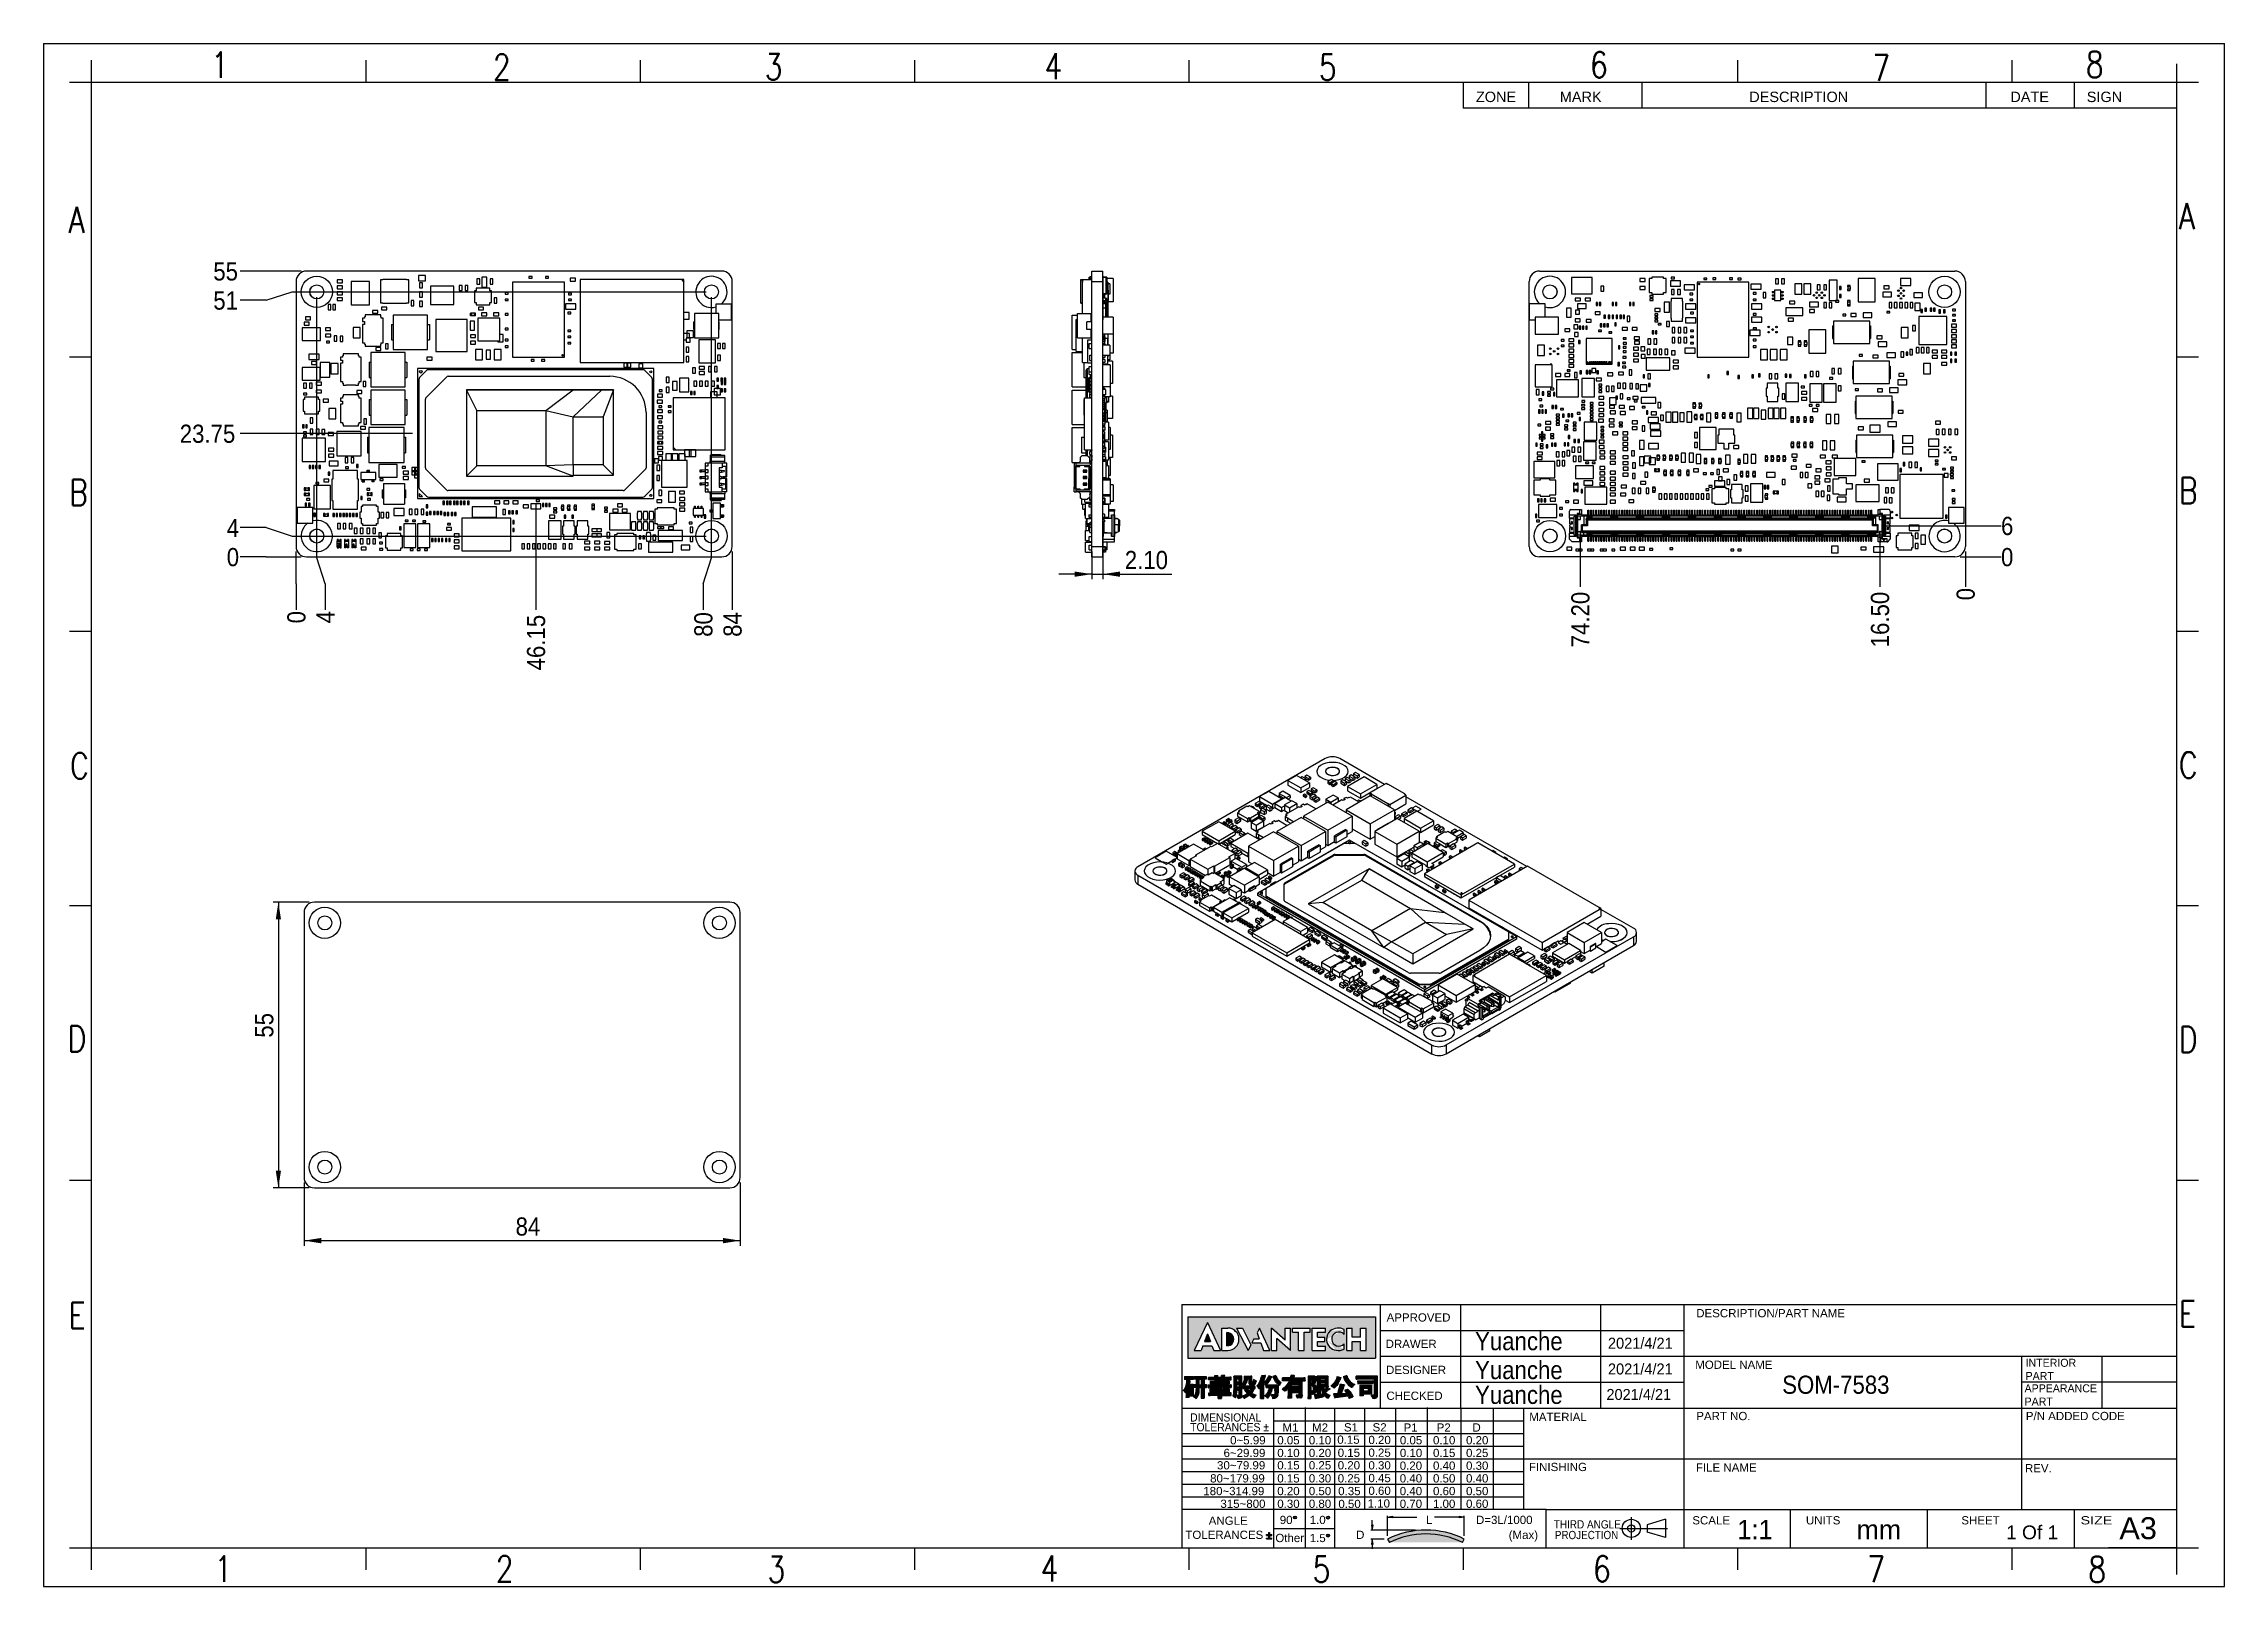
# Model space of a CAD drawing. Header units: millimetres. Extents: x 0 to 420, y 0 to 297.
import ezdxf

# ---------------------------------------------------------------- set-up
doc = ezdxf.new("R2010")
doc.units = ezdxf.units.MM
doc.layers.add('0-ADVANTECH-FORM', color=5, linetype='Continuous')
doc.layers.add('SLD-0', color=7, linetype='Continuous')
doc.styles.add('SLDTEXTSTYLE0', font='GOTHIC.TTF', dxfattribs={"width": 0.913})
doc.styles.add('SLDTEXTSTYLE1', font='TXT_____.TTF', dxfattribs={"width": 0.8})
doc.styles.add('SLDTEXTSTYLE2', font='ARIAL.TTF', dxfattribs={"width": 0.997895})
doc.styles.add('SLDTEXTSTYLE3', font='ARIAL.TTF', dxfattribs={"width": 0.948})
doc.styles.add('SLDTEXTSTYLE4', font='ARIAL.TTF', dxfattribs={"width": 1.238204})
doc.styles.add('SLDTEXTSTYLE5', font='ARIAL.TTF', dxfattribs={"width": 0.866743})
doc.styles.add('SLDTEXTSTYLE6', font='ARIAL.TTF', dxfattribs={"width": 0.854535})
doc.styles.add('SLDTEXTSTYLE7', font='ARIAL.TTF', dxfattribs={"width": 0.895828})
doc.styles.add('SLDTEXTSTYLE8', font='ARIAL.TTF', dxfattribs={"width": 0.899848})
doc.dimstyles.new('SLDDIMSTYLE0', dxfattribs={"dimtxt": 3.5, "dimasz": 3.302, "dimexe": 0, "dimexo": 0.0625, "dimgap": 0.875, "dimtad": 0, "dimtih": 1, "dimtoh": 1, "dimdec": 0, "dimrnd": 1e-09, "dimdsep": 46, "dimtxsty": 'SLDTEXTSTYLE0', "dimblk1": 'NONE', "dimblk2": 'NONE', "dimsah": 1, "dimcen": 0.09, "dimadec": 0, "dimazin": 2, "dimtfac": 1, "dimtdec": 0, "dimtofl": 0, "dimtmove": 0, "dimatfit": 3, "dimldrblk": 'NONE', "dimfxl": 1, "dimfrac": 2, "dimtolj": 1, "dimtzin": 12, "dimarcsym": 0})
doc.dimstyles.new('SLDDIMSTYLE1', dxfattribs={"dimtxt": 3.5, "dimasz": 3.302, "dimexe": 0, "dimexo": 0.0625, "dimgap": 0.875, "dimtad": 0, "dimtih": 1, "dimtoh": 1, "dimrnd": 1e-09, "dimzin": 12, "dimdsep": 46, "dimtxsty": 'SLDTEXTSTYLE0', "dimblk1": 'NONE', "dimblk2": 'NONE', "dimsah": 1, "dimcen": 0.09, "dimadec": 0, "dimazin": 3, "dimtfac": 1, "dimtofl": 0, "dimtmove": 0, "dimatfit": 3, "dimldrblk": 'NONE', "dimfxl": 1, "dimfrac": 2, "dimtolj": 1, "dimtzin": 12, "dimarcsym": 0})
doc.dimstyles.new('SLDDIMSTYLE2', dxfattribs={"dimtxt": 3.5, "dimasz": 3.302, "dimexe": 0, "dimexo": 0.0625, "dimgap": 0.875, "dimtad": 1, "dimrnd": 1e-09, "dimzin": 4, "dimdsep": 46, "dimtxsty": 'SLDTEXTSTYLE0', "dimsah": 1, "dimcen": 0.09, "dimadec": 0, "dimazin": 1, "dimtfac": 1, "dimtmove": 0, "dimatfit": 0, "dimfxl": 1, "dimfrac": 2, "dimtolj": 1, "dimtzin": 12, "dimarcsym": 0})
doc.dimstyles.new('SLDDIMSTYLE3', dxfattribs={"dimtxt": 3.5, "dimasz": 3.302, "dimexe": 0, "dimexo": 0.0625, "dimgap": 0.875, "dimtad": 0, "dimtih": 1, "dimtoh": 1, "dimrnd": 1e-09, "dimzin": 4, "dimdsep": 46, "dimtxsty": 'SLDTEXTSTYLE0', "dimblk1": 'NONE', "dimblk2": 'NONE', "dimsah": 1, "dimcen": 0.09, "dimadec": 0, "dimazin": 1, "dimtfac": 1, "dimtofl": 0, "dimtmove": 0, "dimatfit": 3, "dimldrblk": 'NONE', "dimfxl": 1, "dimfrac": 2, "dimtolj": 1, "dimtzin": 12, "dimarcsym": 0})
doc.dimstyles.new('SLDDIMSTYLE4', dxfattribs={"dimtxt": 3.5, "dimasz": 3.302, "dimexe": 0, "dimexo": 0.0625, "dimgap": 0.875, "dimtad": 1, "dimrnd": 1e-09, "dimzin": 12, "dimdsep": 46, "dimtxsty": 'SLDTEXTSTYLE0', "dimsah": 1, "dimcen": 0.09, "dimadec": 0, "dimazin": 3, "dimtfac": 1, "dimtofl": 0, "dimtmove": 0, "dimatfit": 3, "dimfxl": 1, "dimfrac": 2, "dimtolj": 1, "dimtzin": 12, "dimarcsym": 0})

msp = doc.modelspace()

# ---------------------------------------------------------------- texts
at = {"layer": '0-ADVANTECH-FORM', "attachment_point": 1}
for s, insert, char_height, style in [('Yuanche', (275.688, 48.962), 3.5, 'SLDTEXTSTYLE0'), ('2021/4/21', (301.282, 47.872), 2.1167, 'SLDTEXTSTYLE3'), ('Yuanche', (275.688, 43.398), 3.5, 'SLDTEXTSTYLE0'), ('2021/4/21', (301.282, 42.912), 2.1167, 'SLDTEXTSTYLE3'), ('Yuanche', (275.688, 38.625), 3.5, 'SLDTEXTSTYLE0'), ('2021/4/21', (300.986, 37.998), 2.1167, 'SLDTEXTSTYLE3'), ('SOM-7583', (334.842, 40.571), 3.5, 'SLDTEXTSTYLE0'), ('1:1', (326.186, 12.785), 3.7042, 'SLDTEXTSTYLE3')]:
    msp.add_mtext(s, dxfattribs=dict(at, insert=insert, char_height=char_height, style=style))
at = {"layer": 'SLD-0'}
for s, insert, char_height, attachment_point, style in [('1', (32.248, 295.395), 5, 1, 'SLDTEXTSTYLE1'), ('1', (32.248, 295.395), 5, 1, 'SLDTEXTSTYLE1'), ('2', (86.538, 294.974), 5, 1, 'SLDTEXTSTYLE1'), ('2', (86.538, 294.974), 5, 1, 'SLDTEXTSTYLE1'), ('3', (138.878, 295.044), 5, 1, 'SLDTEXTSTYLE1'), ('3', (138.878, 295.044), 5, 1, 'SLDTEXTSTYLE1'), ('4', (192.748, 295.178), 5, 1, 'SLDTEXTSTYLE1'), ('4', (192.748, 295.178), 5, 1, 'SLDTEXTSTYLE1'), ('5', (245.59, 294.958), 5, 1, 'SLDTEXTSTYLE1'), ('5', (245.59, 294.958), 5, 1, 'SLDTEXTSTYLE1'), ('6', (297.836, 295.423), 5, 1, 'SLDTEXTSTYLE1'), ('6', (297.836, 295.423), 5, 1, 'SLDTEXTSTYLE1'), ('7', (352.22, 294.859), 5, 1, 'SLDTEXTSTYLE1'), ('7', (352.22, 294.859), 5, 1, 'SLDTEXTSTYLE1'), ('8', (393.312, 295.502), 5, 1, 'SLDTEXTSTYLE1'), ('8', (393.312, 295.502), 5, 1, 'SLDTEXTSTYLE1'), ('ZONE', (279.72, 287.753), 2, 2, 'SLDTEXTSTYLE2'), ('MARK', (296.037, 287.753), 2, 2, 'SLDTEXTSTYLE2'), ('DESCRIPTION', (338.022, 287.753), 2, 2, 'SLDTEXTSTYLE2'), ('DATE', (382.496, 287.753), 2, 2, 'SLDTEXTSTYLE2'), ('SIGN', (396.903, 287.753), 2, 2, 'SLDTEXTSTYLE2'), ('A', (4.827, 265.577), 5, 1, 'SLDTEXTSTYLE1'), ('A', (4.827, 265.577), 5, 1, 'SLDTEXTSTYLE1'), ('A', (411.245, 266.281), 5, 1, 'SLDTEXTSTYLE1'), ('B', (4.916, 213.112), 5, 1, 'SLDTEXTSTYLE1'), ('B', (4.916, 213.112), 5, 1, 'SLDTEXTSTYLE1'), ('B', (411.245, 213.446), 5, 1, 'SLDTEXTSTYLE1'), ('C', (5.101, 160.466), 5, 1, 'SLDTEXTSTYLE1'), ('C', (5.101, 160.466), 5, 1, 'SLDTEXTSTYLE1'), ('C', (411.245, 160.611), 5, 1, 'SLDTEXTSTYLE1'), ('D', (4.645, 107.899), 5, 1, 'SLDTEXTSTYLE1'), ('D', (4.645, 107.899), 5, 1, 'SLDTEXTSTYLE1'), ('D', (411.245, 107.776), 5, 1, 'SLDTEXTSTYLE1'), ('E', (4.841, 54.617), 5, 1, 'SLDTEXTSTYLE1'), ('E', (4.841, 54.617), 5, 1, 'SLDTEXTSTYLE1'), ('E', (411.245, 54.941), 5, 1, 'SLDTEXTSTYLE1'), ('APPROVED', (258.65, 52.565), 1.5875, 1, 'SLDTEXTSTYLE2'), (' DESCRIPTION/PART NAME', (317.668, 53.389), 1.5875, 1, 'SLDTEXTSTYLE2'), ('DRAWER', (258.459, 47.48), 1.5875, 1, 'SLDTEXTSTYLE2'), ('DESIGNER', (258.549, 42.471), 1.5875, 1, 'SLDTEXTSTYLE2'), ('MODEL NAME', (318.09, 43.463), 1.5875, 1, 'SLDTEXTSTYLE2'), ('CHECKED', (258.616, 37.491), 1.5875, 1, 'SLDTEXTSTYLE2'), (' PART NO.', (317.674, 33.587), 1.5875, 1, 'SLDTEXTSTYLE2'), ('P/N ADDED CODE', (381.764, 33.587), 1.5875, 1, 'SLDTEXTSTYLE2'), ('TOLERANCES ±', (220.821, 31.456), 1.5875, 1, 'SLDTEXTSTYLE8'), ('DIMENSIONAL', (220.821, 33.318), 1.5875, 1, 'SLDTEXTSTYLE7'), ('M1', (238.592, 31.374), 1.5875, 1, 'SLDTEXTSTYLE2'), ('M2', (244.301, 31.374), 1.5875, 1, 'SLDTEXTSTYLE2'), ('S1', (250.43, 31.411), 1.5875, 1, 'SLDTEXTSTYLE2'), ('S2', (255.947, 31.411), 1.5875, 1, 'SLDTEXTSTYLE2'), ('P1', (261.917, 31.374), 1.5875, 1, 'SLDTEXTSTYLE2'), ('P2', (268.294, 31.374), 1.5875, 1, 'SLDTEXTSTYLE2'), ('D', (275.185, 31.38), 1.587, 1, 'SLDTEXTSTYLE2'), ('MATERIAL', (286.123, 33.408), 1.5875, 1, 'SLDTEXTSTYLE2'), ('6~29.99', (227.245, 26.481), 1.5875, 1, 'SLDTEXTSTYLE2'), ('0~5.99', (228.517, 28.928), 1.5875, 1, 'SLDTEXTSTYLE2'), ('0.05', (237.596, 28.928), 1.5875, 1, 'SLDTEXTSTYLE2'), ('0.10', (237.596, 26.481), 1.5875, 1, 'SLDTEXTSTYLE2'), ('0.10', (243.669, 28.928), 1.5875, 1, 'SLDTEXTSTYLE2'), ('0.20', (243.669, 26.481), 1.5875, 1, 'SLDTEXTSTYLE2'), ('0.15', (249.153, 29.04), 1.5875, 1, 'SLDTEXTSTYLE2'), ('0.15', (249.23, 26.521), 1.5875, 1, 'SLDTEXTSTYLE2'), ('0.20', (255.143, 28.985), 1.5875, 1, 'SLDTEXTSTYLE2'), ('0.25', (255.143, 26.539), 1.5875, 1, 'SLDTEXTSTYLE2'), ('0.05', (261.207, 28.928), 1.5875, 1, 'SLDTEXTSTYLE2'), ('0.10', (261.207, 26.481), 1.5875, 1, 'SLDTEXTSTYLE2'), ('0.10', (267.586, 28.928), 1.5875, 1, 'SLDTEXTSTYLE2'), ('0.15', (267.586, 26.481), 1.5875, 1, 'SLDTEXTSTYLE2'), ('0.20', (273.944, 28.928), 1.5875, 1, 'SLDTEXTSTYLE2'), ('0.25', (273.944, 26.481), 1.5875, 1, 'SLDTEXTSTYLE2'), ('80~179.99', (224.665, 21.589), 1.5875, 1, 'SLDTEXTSTYLE2'), ('30~79.99', (225.986, 24.104), 1.5875, 1, 'SLDTEXTSTYLE2'), ('0.15', (237.596, 24.104), 1.5875, 1, 'SLDTEXTSTYLE2'), ('0.15', (237.596, 21.589), 1.5875, 1, 'SLDTEXTSTYLE2'), ('0.25', (243.669, 24.104), 1.5875, 1, 'SLDTEXTSTYLE2'), ('0.30', (243.669, 21.589), 1.5875, 1, 'SLDTEXTSTYLE2'), ('0.20', (249.23, 24.104), 1.5875, 1, 'SLDTEXTSTYLE2'), ('0.25', (249.23, 21.589), 1.5875, 1, 'SLDTEXTSTYLE2'), ('0.30', (255.143, 24.093), 1.5875, 1, 'SLDTEXTSTYLE2'), ('0.45', (255.143, 21.647), 1.5875, 1, 'SLDTEXTSTYLE2'), ('0.20', (261.175, 24.035), 1.5875, 1, 'SLDTEXTSTYLE2'), ('0.40', (261.175, 21.589), 1.5875, 1, 'SLDTEXTSTYLE2'), ('0.40', (267.586, 24.035), 1.5875, 1, 'SLDTEXTSTYLE2'), ('0.50', (267.586, 21.589), 1.5875, 1, 'SLDTEXTSTYLE2'), ('0.30', (273.944, 24.035), 1.5875, 1, 'SLDTEXTSTYLE2'), ('0.40', (273.944, 21.589), 1.5875, 1, 'SLDTEXTSTYLE2'), ('FINISHING', (286.054, 23.782), 1.5875, 1, 'SLDTEXTSTYLE2'), ('FILE NAME', (318.222, 23.665), 1.5875, 1, 'SLDTEXTSTYLE2'), ('REV.', (381.586, 23.538), 1.5875, 1, 'SLDTEXTSTYLE2'), ('180~314.99', (223.345, 19.143), 1.5875, 1, 'SLDTEXTSTYLE2'), ('0.20', (237.596, 19.143), 1.5875, 1, 'SLDTEXTSTYLE2'), ('0.50', (243.669, 19.143), 1.5875, 1, 'SLDTEXTSTYLE2'), ('0.35', (249.328, 19.143), 1.5875, 1, 'SLDTEXTSTYLE2'), ('0.60', (255.143, 19.201), 1.5875, 1, 'SLDTEXTSTYLE2'), ('0.40', (261.175, 19.143), 1.5875, 1, 'SLDTEXTSTYLE2'), ('0.60', (267.586, 19.143), 1.5875, 1, 'SLDTEXTSTYLE2'), ('0.50', (273.944, 19.143), 1.5875, 1, 'SLDTEXTSTYLE2'), ('ANGLE', (224.393, 13.44), 1.5875, 1, 'SLDTEXTSTYLE2'), ('315~800', (226.644, 16.697), 1.5875, 1, 'SLDTEXTSTYLE2'), ('0.30', (237.596, 16.697), 1.5875, 1, 'SLDTEXTSTYLE2'), ('90', (238.078, 13.59), 1.5875, 1, 'SLDTEXTSTYLE2'), ('0.80', (243.669, 16.697), 1.5875, 1, 'SLDTEXTSTYLE2'), ('1.0', (243.842, 13.59), 1.5875, 1, 'SLDTEXTSTYLE2'), ('0.50', (249.36, 16.665), 1.5875, 1, 'SLDTEXTSTYLE2'), ('1.10', (254.995, 16.754), 1.5875, 1, 'SLDTEXTSTYLE2'), ('0.70', (261.175, 16.697), 1.5875, 1, 'SLDTEXTSTYLE2'), ('L', (266.247, 13.619), 1.587, 1, 'SLDTEXTSTYLE2'), ('1.00', (267.586, 16.697), 1.5875, 1, 'SLDTEXTSTYLE2'), ('0.60', (273.944, 16.697), 1.5875, 1, 'SLDTEXTSTYLE2'), ('D=3L/1000', (275.866, 13.592), 1.5875, 1, 'SLDTEXTSTYLE2'), ('THIRD ANGLE', (290.834, 12.729), 1.5875, 1, 'SLDTEXTSTYLE5'), ('SCALE', (317.533, 13.513), 1.5875, 1, 'SLDTEXTSTYLE2'), ('UNITS', (339.408, 13.513), 1.5875, 1, 'SLDTEXTSTYLE2'), ('SHEET', (369.343, 13.513), 1.5875, 1, 'SLDTEXTSTYLE2'), ('SIZE', (392.308, 13.513), 1.5875, 1, 'SLDTEXTSTYLE4'), ('A3', (399.785, 13.317), 4.2333, 1, 'SLDTEXTSTYLE2'), ('TOLERANCES ', (219.89, 10.723), 1.5875, 1, 'SLDTEXTSTYLE2'), ('Other', (237.22, 10.11), 1.5875, 1, 'SLDTEXTSTYLE2'), ('1.5', (243.842, 10.11), 1.5875, 1, 'SLDTEXTSTYLE2'), ('D', (252.781, 10.723), 1.587, 1, 'SLDTEXTSTYLE2'), ('(Max)', (282.162, 10.695), 1.5875, 1, 'SLDTEXTSTYLE2'), ('PROJECTION', (291.059, 10.68), 1.5875, 1, 'SLDTEXTSTYLE6'), ('mm', (349.158, 12.785), 3.7042, 1, 'SLDTEXTSTYLE2'), ('1 Of 1', (377.95, 11.721), 2.6458, 1, 'SLDTEXTSTYLE2'), ('1', (32.917, 5.861), 5, 1, 'SLDTEXTSTYLE1'), ('1', (32.917, 5.861), 5, 1, 'SLDTEXTSTYLE1'), ('2', (87.069, 5.861), 5, 1, 'SLDTEXTSTYLE1'), ('2', (87.069, 5.861), 5, 1, 'SLDTEXTSTYLE1'), ('3', (139.409, 5.773), 5, 1, 'SLDTEXTSTYLE1'), ('3', (139.409, 5.773), 5, 1, 'SLDTEXTSTYLE1'), ('4', (192.009, 5.933), 5, 1, 'SLDTEXTSTYLE1'), ('4', (192.009, 5.933), 5, 1, 'SLDTEXTSTYLE1'), ('5', (244.406, 5.797), 5, 1, 'SLDTEXTSTYLE1'), ('5', (244.406, 5.797), 5, 1, 'SLDTEXTSTYLE1'), ('6', (298.413, 5.871), 5, 1, 'SLDTEXTSTYLE1'), ('7', (351.231, 5.783), 5, 1, 'SLDTEXTSTYLE1'), ('7', (351.231, 5.783), 5, 1, 'SLDTEXTSTYLE1'), ('8', (393.775, 5.778), 5, 1, 'SLDTEXTSTYLE1')]:
    msp.add_mtext(s, dxfattribs=dict(at, insert=insert, char_height=char_height, attachment_point=attachment_point, style=style))

# ---------------------------------------------------------------- blocks, each defined once
blk = doc.blocks.new('SW_NOTE_0')
at = {"layer": 'SLD-0', "color": 0, "char_height": 1.54, "attachment_point": 1, "style": 'SLDTEXTSTYLE3'}
for s, insert in [('APPEARANCE', (0, 1.99)), ('PART', (0, -0.55))]:
    blk.add_mtext(s, dxfattribs=dict(at, insert=insert))
blk = doc.blocks.new('SW_NOTE_1')
at = {"layer": 'SLD-0', "color": 0, "char_height": 1.54, "attachment_point": 1, "style": 'SLDTEXTSTYLE3'}
for s, insert in [('INTERIOR', (0, 1.99)), ('PART', (0, -0.55))]:
    blk.add_mtext(s, dxfattribs=dict(at, insert=insert))
blk = doc.blocks.new('_D')
at = {"layer": '0-ADVANTECH-FORM'}
for p, q in [((48.62, 197.98), (48.62, 199.2)), ((48.62, 192.98), (48.62, 197.98)), ((48.62, 192.98), (48.62, 187.98))]:
    blk.add_line(p, q, dxfattribs=at)
at = {"layer": '0-ADVANTECH-FORM', "insert": (46.93, 185.39), "char_height": 3.5, "attachment_point": 1, "rotation": 90, "style": 'SLDTEXTSTYLE0'}
blk.add_mtext('0', dxfattribs=at)
blk = doc.blocks.new('_NONE')
blk = doc.blocks.new('_D_1')
at = {"layer": '0-ADVANTECH-FORM'}
for p, q in [((52.62, 197.98), (52.62, 248.2)), ((54.23, 192.98), (52.62, 197.98)), ((54.23, 192.98), (54.23, 187.98))]:
    blk.add_line(p, q, dxfattribs=at)
at = {"layer": '0-ADVANTECH-FORM', "insert": (52.54, 185.39), "char_height": 3.5, "attachment_point": 1, "rotation": 90, "style": 'SLDTEXTSTYLE0'}
blk.add_mtext('4', dxfattribs=at)
blk = doc.blocks.new('_D_2')
at = {"layer": '0-ADVANTECH-FORM'}
blk.add_line((94.77, 208.46), (94.77, 187.98), dxfattribs=at)
at = {"layer": '0-ADVANTECH-FORM', "insert": (93.08, 176.34), "char_height": 3.5, "attachment_point": 1, "rotation": 90, "style": 'SLDTEXTSTYLE0'}
blk.add_mtext('46.15', dxfattribs=at)
blk = doc.blocks.new('_D_3')
at = {"layer": '0-ADVANTECH-FORM'}
for p, q in [((128.62, 197.98), (128.62, 248.2)), ((127.01, 192.98), (128.62, 197.98)), ((127.01, 192.98), (127.01, 187.98))]:
    blk.add_line(p, q, dxfattribs=at)
at = {"layer": '0-ADVANTECH-FORM', "insert": (125.31, 182.8), "char_height": 3.5, "attachment_point": 1, "rotation": 90, "style": 'SLDTEXTSTYLE0'}
blk.add_mtext('80', dxfattribs=at)
blk = doc.blocks.new('_D_4')
at = {"layer": '0-ADVANTECH-FORM'}
blk.add_line((132.62, 199.2), (132.62, 187.98), dxfattribs=at)
at = {"layer": '0-ADVANTECH-FORM', "insert": (130.93, 182.8), "char_height": 3.5, "attachment_point": 1, "rotation": 90, "style": 'SLDTEXTSTYLE0'}
blk.add_mtext('84', dxfattribs=at)
blk = doc.blocks.new('_D_5')
at = {"layer": '0-ADVANTECH-FORM'}
for p, q in [((42.85, 198.2), (37.85, 198.2)), ((42.85, 198.2), (47.85, 198.2)), ((47.85, 198.2), (49.62, 198.2))]:
    blk.add_line(p, q, dxfattribs=at)
at = {"layer": '0-ADVANTECH-FORM', "insert": (35.27, 199.9), "char_height": 3.5, "attachment_point": 1, "style": 'SLDTEXTSTYLE0'}
blk.add_mtext('0', dxfattribs=at)
blk = doc.blocks.new('_D_6')
at = {"layer": '0-ADVANTECH-FORM'}
for p, q in [((42.85, 203.82), (37.85, 203.82)), ((42.85, 203.82), (47.85, 202.2)), ((47.85, 202.2), (127.62, 202.2))]:
    blk.add_line(p, q, dxfattribs=at)
at = {"layer": '0-ADVANTECH-FORM', "insert": (35.27, 205.51), "char_height": 3.5, "attachment_point": 1, "style": 'SLDTEXTSTYLE0'}
blk.add_mtext('4', dxfattribs=at)
blk = doc.blocks.new('_D_7')
at = {"layer": '0-ADVANTECH-FORM'}
blk.add_line((71.02, 221.96), (37.85, 221.96), dxfattribs=at)
at = {"layer": '0-ADVANTECH-FORM', "insert": (26.22, 223.65), "char_height": 3.5, "attachment_point": 1, "style": 'SLDTEXTSTYLE0'}
blk.add_mtext('23.75', dxfattribs=at)
blk = doc.blocks.new('_D_8')
at = {"layer": '0-ADVANTECH-FORM'}
for p, q in [((42.85, 247.59), (47.85, 249.2)), ((47.85, 249.2), (127.62, 249.2)), ((42.85, 247.59), (37.85, 247.59))]:
    blk.add_line(p, q, dxfattribs=at)
at = {"layer": '0-ADVANTECH-FORM', "insert": (32.68, 249.29), "char_height": 3.5, "attachment_point": 1, "style": 'SLDTEXTSTYLE0'}
blk.add_mtext('51', dxfattribs=at)
blk = doc.blocks.new('_D_9')
at = {"layer": '0-ADVANTECH-FORM'}
blk.add_line((49.62, 253.2), (37.85, 253.2), dxfattribs=at)
at = {"layer": '0-ADVANTECH-FORM', "insert": (32.68, 254.9), "char_height": 3.5, "attachment_point": 1, "style": 'SLDTEXTSTYLE0'}
blk.add_mtext('55', dxfattribs=at)
blk = doc.blocks.new('_D_10')
at = {"layer": '0-ADVANTECH-FORM'}
for p, q in [((201.89, 199.2), (201.89, 193.87)), ((203.99, 199.2), (203.99, 193.87)), ((201.89, 194.87), (195.54, 194.87)), ((201.89, 194.87), (203.99, 194.87)), ((203.99, 194.87), (217.28, 194.87))]:
    blk.add_line(p, q, dxfattribs=at)
for points in [[(201.89, 194.87), (198.59, 195.37), (198.59, 194.36)], [(203.99, 194.87), (207.29, 194.36), (207.29, 195.37)]]:
    blk.add_solid(points, dxfattribs=at)
at = {"layer": '0-ADVANTECH-FORM', "insert": (208.23, 199.34), "char_height": 3.5, "attachment_point": 1, "style": 'SLDTEXTSTYLE0'}
blk.add_mtext('2.10', dxfattribs=at)
blk = doc.blocks.new('_D_11')
at = {"layer": '0-ADVANTECH-FORM'}
blk.add_line((370.11, 199.2), (370.11, 192.42), dxfattribs=at)
at = {"layer": '0-ADVANTECH-FORM', "insert": (368.42, 189.83), "char_height": 3.5, "attachment_point": 1, "rotation": 90, "style": 'SLDTEXTSTYLE0'}
blk.add_mtext('0', dxfattribs=at)
blk = doc.blocks.new('_D_12')
at = {"layer": '0-ADVANTECH-FORM'}
blk.add_line((353.61, 203.2), (353.61, 192.42), dxfattribs=at)
at = {"layer": '0-ADVANTECH-FORM', "insert": (351.92, 180.78), "char_height": 3.5, "attachment_point": 1, "rotation": 90, "style": 'SLDTEXTSTYLE0'}
blk.add_mtext('16.50', dxfattribs=at)
blk = doc.blocks.new('_D_13')
at = {"layer": '0-ADVANTECH-FORM'}
blk.add_line((295.91, 203.2), (295.91, 192.42), dxfattribs=at)
at = {"layer": '0-ADVANTECH-FORM', "insert": (294.22, 180.78), "char_height": 3.5, "attachment_point": 1, "rotation": 90, "style": 'SLDTEXTSTYLE0'}
blk.add_mtext('74.20', dxfattribs=at)
blk = doc.blocks.new('_D_14')
at = {"layer": '0-ADVANTECH-FORM'}
blk.add_line((369.11, 198.2), (376.98, 198.2), dxfattribs=at)
at = {"layer": '0-ADVANTECH-FORM', "insert": (376.98, 199.9), "char_height": 3.5, "attachment_point": 1, "style": 'SLDTEXTSTYLE0'}
blk.add_mtext('0', dxfattribs=at)
blk = doc.blocks.new('_D_15')
at = {"layer": '0-ADVANTECH-FORM'}
blk.add_line((354.61, 204.2), (376.98, 204.2), dxfattribs=at)
at = {"layer": '0-ADVANTECH-FORM', "insert": (376.98, 205.9), "char_height": 3.5, "attachment_point": 1, "style": 'SLDTEXTSTYLE0'}
blk.add_mtext('6', dxfattribs=at)
blk = doc.blocks.new('_D_16')
at = {"layer": '0-ADVANTECH-FORM'}
for p, q in [((51.15, 131.72), (44.21, 131.72)), ((45.21, 131.72), (45.21, 76.72)), ((51.15, 76.72), (44.21, 76.72))]:
    blk.add_line(p, q, dxfattribs=at)
for points in [[(45.21, 131.72), (44.71, 128.42), (45.72, 128.42)], [(45.21, 76.72), (45.72, 80.03), (44.71, 80.03)]]:
    blk.add_solid(points, dxfattribs=at)
at = {"layer": '0-ADVANTECH-FORM', "insert": (40.74, 105.63), "char_height": 3.5, "attachment_point": 1, "rotation": 90, "style": 'SLDTEXTSTYLE0'}
blk.add_mtext('55', dxfattribs=at)
blk = doc.blocks.new('_D_17')
at = {"layer": '0-ADVANTECH-FORM'}
for p, q in [((50.15, 77.72), (50.15, 65.56)), ((134.15, 77.72), (134.15, 65.56)), ((50.15, 66.56), (134.15, 66.56))]:
    blk.add_line(p, q, dxfattribs=at)
for points in [[(50.15, 66.56), (53.46, 66.05), (53.46, 67.07)], [(134.15, 66.56), (130.85, 67.07), (130.85, 66.05)]]:
    blk.add_solid(points, dxfattribs=at)
at = {"layer": '0-ADVANTECH-FORM', "insert": (90.9, 71.03), "char_height": 3.5, "attachment_point": 1, "style": 'SLDTEXTSTYLE0'}
blk.add_mtext('84', dxfattribs=at)

# ---------------------------------------------------------------- dimensions: what is measured, and where the dimension line sits
at = {"layer": '0-ADVANTECH-FORM'}
for feature_location, offset, dtype, origin, dimstyle, picture, middle in [((50.618, 253.204), (-12.766, 0), 0, (50.618, 198.204), 'SLDDIMSTYLE1', '_D_9', (35.267, 253.204)), ((128.618, 249.204), (-90.766, -1.612), 0, (50.618, 198.204), 'SLDDIMSTYLE1', '_D_8', (35.267, 247.593)), ((52.618, 249.204), (1.612, -61.228), 1, (48.618, 200.204), 'SLDDIMSTYLE1', '_D_1', (54.23, 186.683)), ((128.618, 249.204), (-1.612, -61.228), 1, (48.618, 200.204), 'SLDDIMSTYLE1', '_D_3', (127.007, 185.39)), ((72.018, 221.958), (-34.165, 0), 0, (50.618, 198.204), 'SLDDIMSTYLE1', '_D_7', (32.034, 221.958)), ((94.768, 209.458), (0, -21.482), 1, (48.618, 200.204), 'SLDDIMSTYLE1', '_D_2', (94.768, 182.157)), ((353.609, 204.204), (23.366, 0), 0, (368.109, 198.204), 'SLDDIMSTYLE1', '_D_15', (378.268, 204.204)), ((128.618, 202.204), (-90.766, 1.612), 0, (50.618, 198.204), 'SLDDIMSTYLE1', '_D_6', (36.56, 203.816)), ((295.909, 204.204), (0, -11.789), 1, (370.109, 200.204), 'SLDDIMSTYLE3', '_D_13', (295.909, 186.597)), ((353.609, 204.204), (0, -11.789), 1, (370.109, 200.204), 'SLDDIMSTYLE3', '_D_12', (353.609, 186.597)), ((50.618328142, 198.204436849), (-12.765569117, 0), 0, (50.618328142, 198.204436849), 'SLDDIMSTYLE0', '_D_5', (36.559703428, 198.204436849)), ((48.618328142, 200.204436849), (0, -12.228274079), 1, (48.618328142, 200.204436849), 'SLDDIMSTYLE0', '_D', (48.618328142, 186.683107173)), ((132.618, 200.204), (0, -12.228), 1, (48.618, 200.204), 'SLDDIMSTYLE1', '_D_4', (132.618, 185.39)), ((368.108883943, 198.204436849), (8.866525164, 0), 0, (368.108883943, 198.204436849), 'SLDDIMSTYLE0', '_D_14', (378.268464704, 198.204436849)), ((370.108883943, 200.204436849), (0, -7.788855922), 1, (370.108883943, 200.204436849), 'SLDDIMSTYLE0', '_D_11', (370.108883943, 191.12252533))]:
    dim = msp.add_ordinate_dim(feature_location=feature_location, offset=offset, dtype=dtype, origin=origin, dimstyle=dimstyle, dxfattribs=at)
    dim.commit()
    dim.dimension.update_dxf_attribs({"geometry": picture, "text_midpoint": middle})
for base, p1, p2, dimstyle, picture, middle in [((203.989, 194.866), (201.889, 200.204), (203.989, 200.204), 'SLDDIMSTYLE2', '_D_10', (212.755, 194.866)), ((134.153, 66.558), (50.153, 78.724), (134.153, 78.724), 'SLDDIMSTYLE4', '_D_17', (93.485, 66.558))]:
    dim = msp.add_linear_dim(base=base, p1=p1, p2=p2, dimstyle=dimstyle, dxfattribs=at)
    dim.commit()
    dim.dimension.update_dxf_attribs({"geometry": picture, "text_midpoint": middle, "dimtype": 160})
dim = msp.add_linear_dim(base=(45.214, 76.724), p1=(52.153, 131.724), p2=(52.153, 76.724), angle=90, dimstyle='SLDDIMSTYLE4', dxfattribs=at)
dim.commit()
dim.dimension.update_dxf_attribs({"geometry": '_D_16', "text_midpoint": (45.214, 108.219), "dimtype": 160})

# ---------------------------------------------------------------- hatches: boundary and pattern name
at = {"layer": '0-ADVANTECH-FORM'}
h = msp.add_hatch(color=256, dxfattribs=at)
h.paths.add_polyline_path([(220.368, 51.878), (220.368, 43.963), (256.51, 43.963), (256.51, 51.878)], flags=0)
h.paths.add_polyline_path([(236.451, 49.727), (239.142, 47.417), (239.142, 49.727), (240.135, 49.727), (240.135, 45.426), (237.488, 47.698), (237.488, 45.426), (236.451, 45.426)], flags=0)
h.paths.add_polyline_path([(243.951, 49.727), (243.951, 48.911), (242.782, 48.911), (242.782, 45.426), (241.679, 45.426), (241.679, 48.911), (240.532, 48.911), (240.532, 49.727)], flags=0)
h.paths.add_polyline_path([(246.862, 49.727), (246.862, 48.911), (245.318, 48.911), (245.318, 48.006), (246.752, 48.006), (246.752, 47.124), (245.318, 47.124), (245.318, 46.264), (246.862, 46.264), (246.862, 45.426), (244.326, 45.426), (244.326, 49.727)], flags=0)
edge = h.paths.add_edge_path(flags=0)
edge.add_line((228.058, 45.426), (226.9, 45.426))
edge.add_line((226.9, 45.426), (226.9, 49.727))
edge.add_line((226.9, 49.727), (228.058, 49.727))
edge.add_arc((228.058, 47.576), 2.151, -90, 90, ccw=False)
h.paths.add_polyline_path([(233.693, 48.778), (234.179, 49.727), (236.165, 45.426), (234.951, 45.426), (234.413, 46.859), (232.709, 46.859), (233.105, 47.632), (234.123, 47.632)], flags=0)
h.paths.add_polyline_path([(229.768, 49.727), (230.915, 49.727), (232.525, 46.501), (231.974, 45.426)], flags=0)
h.paths.add_polyline_path([(222.93, 45.426), (221.607, 45.426), (224.143, 50.83), (226.68, 45.426), (225.356, 45.426), (225.022, 46.308), (223.265, 46.308)], flags=0)
edge = h.paths.add_edge_path(flags=0)
edge.add_arc((249.385, 48.233), 2.818, 260.74716, 293.35836, ccw=False)
edge.add_arc((249.286, 47.629), 2.206, 186.03014, 260.74716, ccw=False)
edge.add_arc((249.527, 47.655), 2.448, 183.12259, 186.03014, ccw=False)
edge.add_arc((249.079, 47.63), 1.999, 129.37842, 183.12259, ccw=False)
edge.add_arc((249.354, 47.295), 2.433, 61.85674, 129.37842, ccw=False)
edge.add_line((250.502, 49.44), (250.502, 48.514))
edge.add_arc((249.472, 47.57), 1.397, 42.50228, 181.99577)
edge.add_arc((249.47, 47.653), 1.401, 185.4028, 317.41507)
edge.add_line((250.502, 46.705), (250.502, 45.646))
h.paths.add_polyline_path([(252.046, 45.426), (250.987, 45.426), (250.987, 49.727), (252.046, 49.727), (252.046, 48.006), (253.634, 48.006), (253.634, 49.727), (254.693, 49.727), (254.693, 45.426), (253.634, 45.426), (253.634, 47.124), (252.046, 47.124)], flags=0)
for points in [[(223.574, 47.124), (224.712, 47.124), (224.143, 48.624)], [(230.795, 36.713), (230.78, 36.798), (230.78, 38.119), (229.269, 38.119), (229.265, 37.959), (229.256, 37.802), (229.256, 37.769), (229.248, 37.65), (229.231, 37.503), (229.214, 37.359), (229.197, 37.22), (229.146, 36.958), (229.117, 36.831), (229.087, 36.713), (229.054, 36.595), (229.201, 36.515), (229.349, 36.422), (229.45, 36.346), (229.569, 36.304), (229.581, 36.35), (229.624, 36.506), (229.662, 36.658), (229.695, 36.81), (229.725, 36.962), (229.75, 37.106), (229.771, 37.249), (229.788, 37.393), (229.801, 37.528), (229.805, 37.663), (229.809, 37.8), (230.236, 37.798), (230.236, 36.886), (230.13, 36.775), (229.911, 36.798), (229.809, 36.76), (229.877, 36.633), (229.915, 36.532), (229.978, 36.367), (229.991, 36.291), (230.042, 36.19), (230.582, 36.278), (230.688, 36.346), (230.755, 36.43), (230.78, 36.532), (230.78, 36.587), (230.795, 36.656)], [(230.848, 38.904), (230.904, 38.859), (231.106, 38.731), (231.19, 38.643), (231.27, 38.651), (231.346, 38.723), (231.595, 39.052), (231.684, 39.272), (231.726, 39.411), (231.785, 39.698), (231.798, 39.838), (231.798, 39.981), (232.123, 39.981), (232.123, 39.082), (232.164, 38.963), (232.245, 38.883), (232.372, 38.837), (232.744, 39.369), (232.689, 39.42), (232.689, 40.471), (232.62, 40.486), (232.473, 40.479), (231.228, 40.479), (231.228, 39.897), (231.207, 39.684), (231.169, 39.536), (231.114, 39.403), (231.061, 39.295), (231.019, 39.21), (230.907, 39.073), (230.818, 39.002)], [(232.909, 39.364), (232.744, 39.369), (232.372, 38.837), (233.179, 38.858), (233.309, 38.926), (233.398, 39.023), (233.474, 39.204), (233.537, 39.449), (233.537, 39.572), (233.267, 39.677), (233.151, 39.737), (232.993, 39.795), (232.959, 39.5)], [(234.965, 36.177), (234.973, 36.19), (234.973, 39.175), (234.973, 39.289), (234.973, 39.483), (235.112, 39.926), (235.243, 40.302), (235.29, 40.42), (235.323, 40.492), (235.328, 40.555), (235.315, 40.564), (235.205, 40.585), (235.062, 40.614), (234.589, 40.614), (234.547, 40.42), (234.504, 40.251), (234.466, 40.112), (234.433, 39.994), (234.399, 39.905), (234.365, 39.812), (234.238, 39.504), (234.103, 39.23), (234.036, 39.103), (233.964, 38.98), (233.892, 38.866), (233.816, 38.761), (233.74, 38.664), (233.753, 38.567), (233.854, 38.427), (234.065, 38.018), (234.15, 38.06), (234.352, 38.263), (234.352, 36.19), (234.369, 36.169)], [(234.973, 39.175), (235.121, 39.018), (235.307, 38.723), (235.657, 38.993), (235.758, 39.099), (235.855, 39.204), (236.033, 39.432), (236.117, 39.55), (236.193, 39.673), (236.269, 39.8), (236.337, 39.93), (236.4, 40.066), (236.463, 40.201), (236.518, 40.34), (236.518, 40.361), (236.13, 40.484), (235.944, 40.517), (235.893, 40.395), (235.83, 40.264), (235.758, 40.137), (235.682, 40.015), (235.602, 39.897), (235.513, 39.787), (235.416, 39.677), (235.315, 39.572), (235.205, 39.474), (235.091, 39.377), (234.973, 39.289)], [(235.193, 36.663), (235.323, 36.557), (235.488, 36.401), (235.594, 36.295), (235.712, 36.257), (235.902, 36.468), (236.109, 36.722), (236.21, 36.9), (236.289, 37.059), (236.383, 37.249), (236.434, 37.384), (236.556, 37.807), (236.628, 38.246), (235.999, 38.246), (235.991, 38.149), (235.97, 38), (235.927, 37.781), (235.885, 37.65), (235.83, 37.52), (235.771, 37.397), (235.699, 37.275), (235.627, 37.174), (235.526, 37.047), (235.425, 36.937), (235.315, 36.836), (235.193, 36.734)], [(237.044, 36.844), (236.506, 36.844), (236.501, 36.802), (236.506, 36.798), (236.637, 36.468), (236.656, 36.348), (236.679, 36.236), (236.729, 36.198), (237.206, 36.228), (237.339, 36.292), (237.443, 36.363), (237.536, 36.46), (237.612, 36.582), (237.671, 36.726), (237.71, 36.952), (237.73, 37.106), (237.747, 37.334), (237.747, 38.693), (237.627, 38.824), (235.526, 38.824), (235.48, 38.736), (235.48, 38.263), (235.999, 38.246), (236.628, 38.246), (237.147, 38.246), (237.147, 37.883), (237.147, 37.642), (237.135, 37.351), (237.12, 37.154), (237.109, 37.068)], [(238.313, 39.242), (238.308, 39.246), (238.173, 39.356), (238.055, 39.458), (237.954, 39.55), (237.865, 39.635), (237.823, 39.686), (237.646, 39.926), (237.565, 40.049), (237.489, 40.175), (237.367, 40.437), (237.312, 40.572), (237.211, 40.572), (236.805, 40.462), (236.805, 40.361), (236.822, 40.306), (236.873, 40.167), (236.932, 40.028), (236.991, 39.897), (237.059, 39.766), (237.126, 39.639), (237.202, 39.517), (237.282, 39.394), (237.367, 39.276), (237.456, 39.162), (237.548, 39.052), (237.646, 38.947), (237.751, 38.841), (237.857, 38.74), (237.971, 38.643), (238.055, 38.723), (238.14, 38.913), (238.211, 39.056), (238.27, 39.154), (238.321, 39.204)], [(240.918, 40.564), (240.854, 40.602), (240.242, 40.631), (240.208, 40.488), (240.196, 40.395), (240.162, 40.218), (240.141, 40.154), (238.617, 40.154), (238.6, 40.137), (238.6, 39.584), (238.608, 39.572), (238.672, 39.563), (238.942, 39.597), (239.947, 39.597), (239.875, 39.424), (239.799, 39.284), (239.719, 39.154), (239.634, 39.027), (239.55, 38.904), (238.959, 38.292), (238.849, 38.208), (238.735, 38.132), (238.617, 38.06), (238.617, 38.009), (238.625, 38.001), (238.739, 37.857), (238.857, 37.718), (238.942, 37.629), (238.997, 37.583), (239.09, 37.612), (239.41, 37.853), (239.52, 37.95), (239.626, 38.047), (239.727, 38.149), (239.93, 38.448), (240.542, 39.352), (240.624, 39.597), (242.974, 39.597), (242.982, 39.605), (242.982, 40.167), (242.678, 40.154), (240.808, 40.154), (240.838, 40.348), (240.88, 40.496), (240.918, 40.547)], [(244.447, 38.491), (244.502, 38.364), (244.54, 38.242), (244.566, 38.132), (244.566, 37.857), (244.523, 37.781), (244.426, 37.676), (244.312, 37.629), (244.148, 37.52), (244.198, 37.431), (244.253, 37.292), (244.287, 37.161), (244.304, 37.03), (244.35, 36.967), (244.578, 37.005), (244.705, 37.064), (244.815, 37.135), (244.912, 37.224), (244.996, 37.33), (245.068, 37.448), (245.127, 37.587), (245.174, 37.743), (245.178, 37.878), (245.169, 38.035), (245.157, 38.14), (245.106, 38.309), (245.055, 38.448), (244.992, 38.584), (244.925, 38.706), (244.844, 38.824), (244.76, 38.934), (244.87, 39.251), (245.212, 40.226), (245.178, 40.321), (245.174, 40.327), (245.064, 40.416), (244.832, 40.488), (244.536, 40.462), (243.527, 40.462), (243.523, 40.424), (243.523, 36.916), (243.51, 36.16), (244.063, 36.169), (244.072, 39.88), (244.452, 39.88), (244.439, 39.783), (244.401, 39.622), (244.363, 39.466), (244.283, 39.187), (244.194, 38.942), (244.194, 38.888), (244.283, 38.765), (244.376, 38.626)], [(246.782, 37.929), (246.689, 37.836), (246.252, 37.334), (246.301, 37.216), (246.341, 37.102), (245.832, 37), (245.832, 36.384), (246.402, 36.51), (246.402, 36.967), (246.423, 36.967), (246.514, 36.848), (246.651, 36.701), (246.787, 36.591), (247.014, 36.409), (247.192, 36.291), (247.424, 36.245), (247.449, 36.291), (247.492, 36.375), (247.644, 36.629), (247.728, 36.751), (247.728, 36.806), (247.513, 36.882), (247.318, 36.988), (247.078, 37.148), (246.966, 37.241), (246.896, 37.334), (246.905, 37.363), (247.01, 37.465), (247.259, 37.672), (247.348, 37.743), (247.492, 37.84), (247.513, 37.853), (247.707, 37.963), (247.707, 38.001), (247.449, 38.153), (247.327, 38.216), (247.162, 38.263), (246.993, 38.128), (246.884, 38.026)], [(248.188, 38.444), (248.391, 38.258), (248.522, 38.187), (248.851, 38.478), (249.05, 38.693), (249.311, 39.035), (249.463, 39.284), (249.535, 39.415), (249.598, 39.546), (249.662, 39.686), (249.679, 39.753), (249.729, 39.897), (249.788, 40.028), (249.864, 40.146), (249.864, 40.192), (249.358, 40.37), (249.13, 40.399), (249.092, 40.247), (249.003, 39.973), (248.885, 39.702), (248.792, 39.542), (248.585, 39.246), (248.361, 38.997), (248.146, 38.807), (247.948, 38.672), (247.948, 38.626)], [(251.235, 36.656), (251.308, 36.468), (251.351, 36.274), (251.389, 36.207), (251.486, 36.223), (251.655, 36.312), (252.018, 36.447), (252.149, 36.498), (252.132, 36.62), (252.064, 36.764), (251.84, 37.165), (251.591, 37.524), (251.41, 37.739), (251.313, 37.84), (251.123, 37.938), (250.983, 37.874), (250.814, 37.819), (250.622, 37.695), (250.916, 37.304), (251.018, 37.151), (249.881, 37.131), (249.919, 37.241), (250.063, 37.562), (250.126, 37.748), (250.257, 38.094), (250.371, 38.406), (250.43, 38.546), (250.489, 38.655), (250.548, 38.74), (250.548, 38.795), (250.354, 38.879), (249.797, 39.002), (249.257, 37.106), (248.454, 37.087), (248.492, 36.844), (248.53, 36.701), (248.577, 36.581), (248.577, 36.581), (248.67, 36.316), (248.817, 36.354)], [(251.08, 40.319), (251.042, 40.45), (251.009, 40.614), (250.899, 40.614), (250.363, 40.42), (250.363, 40.361), (250.472, 39.973), (250.565, 39.749), (250.629, 39.626), (251.292, 38.74), (251.68, 38.448), (251.819, 38.364), (251.992, 38.326), (252.165, 38.546), (252.325, 38.74), (252.436, 38.828), (252.436, 38.917), (252.287, 38.97), (252.111, 39.052), (251.932, 39.154), (251.79, 39.276), (251.486, 39.572), (251.313, 39.808), (251.186, 40.049)], [(252.997, 39.88), (256.312, 39.88), (256.312, 37.03), (256.182, 36.827), (255.708, 36.827), (255.708, 36.781), (255.797, 36.633), (255.944, 36.342), (255.987, 36.232), (256.003, 36.143), (256.329, 36.169), (256.506, 36.236), (256.654, 36.304), (256.768, 36.38), (256.852, 36.464), (256.903, 36.549), (256.92, 36.641), (256.92, 36.827), (256.911, 36.878), (256.911, 40.45), (252.803, 40.45), (252.786, 40.429), (252.786, 39.88), (252.795, 39.867)], [(253.082, 39.01), (253.322, 39.023), (255.978, 39.027), (255.987, 39.601), (253.065, 39.584)], [(232.828, 36.375), (232.949, 36.315), (233.141, 36.245), (233.204, 36.363), (233.288, 36.502), (233.364, 36.627), (233.466, 36.717), (233.559, 36.789), (232.925, 37.051), (232.764, 37.122), (232.668, 37.194), (232.668, 37.241), (231.789, 37.186), (231.789, 37.14), (231.528, 36.958), (231.266, 36.819), (230.846, 36.656), (231.013, 36.451), (231.097, 36.329), (231.16, 36.207), (231.353, 36.263), (231.532, 36.35), (231.823, 36.506), (232.051, 36.65), (232.212, 36.781), (232.452, 36.612)], [(245.832, 36.384), (245.832, 37), (245.832, 37.482), (245.275, 37.224), (245.275, 36.92), (244.773, 36.848), (244.773, 36.65), (244.815, 36.409), (244.895, 36.177)]]:
    msp.add_hatch(color=256, dxfattribs=at).paths.add_polyline_path(points, flags=0)
h = msp.add_hatch(color=256, dxfattribs=at)
edge = h.paths.add_edge_path(flags=0)
edge.add_arc((227.947, 47.576), 1.269, 267.56225, 452.43775)
edge.add_line((227.893, 48.845), (227.893, 46.308))
h = msp.add_hatch(color=256, dxfattribs=at)
h.paths.add_polyline_path([(221.395, 36.658), (221.386, 36.983), (221.386, 38.942), (220.682, 38.942), (220.723, 39.272), (220.749, 39.567), (220.757, 39.846), (221.386, 39.846), (221.386, 40.378), (219.702, 40.386), (219.702, 39.846), (220.166, 39.846), (220.145, 39.217), (220.073, 38.752), (219.993, 38.474), (219.875, 38.216), (219.731, 37.988), (219.647, 37.878), (219.554, 37.777), (219.554, 37.722), (219.68, 37.57), (219.799, 37.422), (219.87, 37.325), (219.959, 37.283), (220.082, 37.401), (220.082, 36.641), (220.077, 36.506), (220.065, 36.337), (220.609, 36.337), (220.609, 36.549), (220.618, 36.65)], flags=0)
h.paths.add_polyline_path([(220.609, 38.36), (220.858, 38.36), (220.858, 37.22), (220.609, 37.22)], flags=0)
h = msp.add_hatch(color=256, dxfattribs=at)
h.paths.add_polyline_path([(223.928, 39.871), (223.928, 40.403), (221.513, 40.403), (221.513, 39.871), (221.948, 39.871), (221.948, 38.828), (221.479, 38.828), (221.479, 38.271), (221.948, 38.271), (221.927, 37.562), (221.901, 37.414), (221.857, 37.241), (221.775, 36.996), (221.64, 36.751), (221.466, 36.527), (221.466, 36.476), (221.879, 36.249), (221.939, 36.185), (222.032, 36.228), (222.078, 36.304), (222.336, 36.827), (222.459, 37.241), (222.513, 37.667), (222.513, 38.271), (222.965, 38.271), (222.957, 36.219), (223.523, 36.219), (223.519, 36.337), (223.51, 36.392), (223.51, 38.271), (223.818, 38.271), (223.974, 38.258), (223.974, 38.841), (223.51, 38.841), (223.51, 39.873)], flags=0)
h.paths.add_polyline_path([(222.957, 38.828), (222.513, 38.828), (222.513, 39.871), (222.957, 39.871)], flags=0)
h = msp.add_hatch(color=256, dxfattribs=at)
h.paths.add_polyline_path([(226.866, 36.24), (226.85, 36.734), (228.674, 36.747), (228.682, 36.76), (228.682, 37.245), (226.85, 37.258), (226.85, 37.439), (228.386, 37.452), (228.395, 37.46), (228.395, 37.963), (227.859, 37.963), (227.859, 38.246), (228.737, 38.254), (228.733, 38.52), (224.312, 38.503), (224.308, 38.237), (224.357, 38.224), (224.587, 38.246), (225.195, 38.246), (225.195, 37.963), (224.666, 37.959), (224.667, 37.435), (224.734, 37.418), (224.743, 37.418), (226.212, 37.447), (226.212, 37.258), (226.217, 37.258), (224.418, 37.258), (224.409, 36.726), (224.688, 36.734), (226.217, 36.744), (226.212, 36.16), (226.862, 36.152), (226.871, 36.16), (226.871, 36.236)], flags=0)
h.paths.add_polyline_path([(225.807, 38.251), (226.212, 38.252), (226.212, 37.963), (225.807, 37.963)], flags=0)
h.paths.add_polyline_path([(226.85, 37.963), (226.854, 38.255), (227.25, 38.257), (227.251, 37.963)], flags=0)
h = msp.add_hatch(color=256, dxfattribs=at)
h.paths.add_polyline_path([(225.566, 39.513), (224.679, 39.508), (224.679, 39.002), (225.195, 39.002), (225.189, 38.769), (224.316, 38.769), (224.312, 38.503), (228.733, 38.52), (228.728, 38.786), (228.564, 38.769), (227.859, 38.769), (227.856, 39.016), (228.348, 39.018), (228.348, 39.517), (227.445, 39.517), (227.445, 39.757), (228.192, 39.757), (228.682, 39.766), (228.682, 40.268), (228.45, 40.243), (227.445, 40.243), (227.445, 40.5), (227.462, 40.56), (227.462, 40.572), (227.453, 40.585), (226.85, 40.602), (226.85, 40.241), (226.166, 40.239), (226.166, 40.479), (226.17, 40.585), (225.583, 40.602), (225.566, 40.572), (225.566, 40.238), (224.325, 40.234), (224.325, 39.749), (224.38, 39.732), (224.595, 39.757), (225.566, 39.757)], flags=0)
h.paths.add_polyline_path([(226.852, 39.012), (227.251, 39.012), (227.251, 38.769), (226.852, 38.769)], flags=0)
h.paths.add_polyline_path([(226.85, 39.517), (226.166, 39.517), (226.166, 39.757), (226.85, 39.757)], flags=0)
h.paths.add_polyline_path([(225.807, 39.007), (226.212, 39.007), (226.212, 38.769), (225.807, 38.769)], flags=0)
h = msp.add_hatch(color=256, dxfattribs=at)
h.paths.add_polyline_path([(229.269, 38.119), (230.78, 38.119), (230.78, 40.462), (230.764, 40.479), (230.633, 40.471), (229.265, 40.471), (229.252, 40.429), (229.252, 40.412), (229.265, 40.099), (229.265, 38.693), (229.269, 38.626), (229.273, 38.453), (229.273, 38.284)], flags=0)
h.paths.add_polyline_path([(230.227, 39.407), (229.822, 39.407), (229.822, 39.952), (230.227, 39.952)], flags=0)
h.paths.add_polyline_path([(229.822, 38.305), (229.822, 38.879), (230.227, 38.879), (230.227, 38.305)], flags=0)
h = msp.add_hatch(color=256, dxfattribs=at)
h.paths.add_polyline_path([(233.242, 38.182), (233.276, 38.28), (233.297, 38.372), (233.293, 38.44), (233.187, 38.584), (233.073, 38.651), (232.63, 38.592), (231.27, 38.613), (230.94, 38.578), (230.966, 38.111), (231.19, 38.111), (231.286, 37.962), (231.342, 37.845), (231.532, 37.532), (231.612, 37.41), (231.69, 37.293), (231.789, 37.186), (232.668, 37.241), (232.879, 37.541), (233.132, 37.954)], flags=0)
h.paths.add_polyline_path([(232.539, 38.111), (232.465, 37.946), (232.317, 37.688), (232.212, 37.557), (232.043, 37.739), (231.87, 37.992), (231.818, 38.116)], flags=0)
h = msp.add_hatch(color=256, dxfattribs=at)
h.paths.add_polyline_path([(241.496, 36.207), (242.062, 36.274), (242.193, 36.325), (242.294, 36.388), (242.37, 36.464), (242.417, 36.553), (242.438, 36.65), (242.438, 36.722), (242.417, 36.869), (242.417, 38.448), (239.93, 38.448), (239.727, 38.149), (239.727, 36.844), (239.723, 36.679), (239.723, 36.536), (239.71, 36.291), (239.71, 36.261), (239.706, 36.198), (240.314, 36.228), (240.314, 37.283), (241.838, 37.283), (241.838, 36.912), (241.758, 36.836), (241.251, 36.798), (241.26, 36.789), (241.332, 36.646), (241.386, 36.511), (241.424, 36.384), (241.446, 36.287)], flags=0)
h.paths.add_polyline_path([(241.838, 37.824), (240.327, 37.824), (240.327, 38.052), (241.838, 38.052)], flags=0)
h = msp.add_hatch(color=256, dxfattribs=at)
h.paths.add_polyline_path([(242.197, 39.352), (240.542, 39.352), (239.93, 38.448), (242.417, 38.448), (242.417, 39.352), (242.4, 39.369)], flags=0)
h.paths.add_polyline_path([(241.838, 38.571), (240.331, 38.571), (240.331, 38.816), (241.838, 38.816)], flags=0)
h = msp.add_hatch(color=256, dxfattribs=at)
h.paths.add_polyline_path([(246.575, 38.149), (246.563, 38.275), (246.563, 38.432), (247.403, 38.44), (247.411, 38.448), (247.411, 38.512), (247.403, 38.567), (247.403, 40.399), (247.348, 40.509), (245.275, 40.509), (245.275, 37.224), (245.832, 37.482), (245.832, 38.432), (246.035, 38.435), (246.035, 38.351), (246.065, 38.039), (246.119, 37.777), (246.155, 37.629), (246.208, 37.482), (246.252, 37.334), (246.689, 37.836), (246.609, 38.005)], flags=0)
h.paths.add_polyline_path([(245.832, 39.99), (246.803, 39.99), (246.803, 39.702), (245.832, 39.702)], flags=0)
h.paths.add_polyline_path([(245.832, 39.225), (246.816, 39.225), (246.816, 38.951), (245.832, 38.951)], flags=0)
h = msp.add_hatch(color=256, dxfattribs=at)
h.paths.add_polyline_path([(255.729, 38.748), (253.491, 38.748), (253.491, 36.654), (254.112, 36.65), (254.112, 36.937), (254.12, 37.038), (255.737, 37.047), (255.742, 37.135), (255.729, 37.275)], flags=0)
h.paths.add_polyline_path([(254.112, 37.612), (254.112, 38.178), (255.117, 38.178), (255.117, 37.612)], flags=0)
at = {"layer": 'SLD-0'}
h = msp.add_hatch(color=256, dxfattribs=at)
edge = h.paths.add_edge_path(flags=0)
edge.add_arc((240.997, 13.248), 0.277, 0, 360)
edge = h.paths.add_edge_path(flags=0)
edge.add_arc((240.997, 13.248), 0.182, 0, 360)
h = msp.add_hatch(color=256, dxfattribs=at)
edge = h.paths.add_edge_path(flags=0)
edge.add_arc((247.372, 13.248), 0.287, 0, 360)
edge = h.paths.add_edge_path(flags=0)
edge.add_arc((247.372, 13.248), 0.204, 0, 360)
for points in [[(236.109, 9.391), (236.109, 9.813), (236.542, 9.813), (236.542, 9.98), (236.109, 9.98), (236.109, 10.394), (235.933, 10.394), (235.933, 9.98), (235.49, 9.98), (235.49, 9.813), (235.933, 9.813), (235.933, 9.391)], [(235.49, 9.129), (236.542, 9.129), (236.542, 9.297), (235.49, 9.297)]]:
    msp.add_hatch(color=256, dxfattribs=at).paths.add_polyline_path(points, flags=0)
h = msp.add_hatch(color=256, dxfattribs=at)
edge = h.paths.add_edge_path(flags=0)
edge.add_arc((247.372, 9.779), 0.284, 0, 360)
edge = h.paths.add_edge_path(flags=0)
edge.add_arc((247.372, 9.779), 0.177, 0, 360)
h = msp.add_hatch(color=256, dxfattribs=at)
edge = h.paths.add_edge_path(flags=0)
edge.add_line((273.258, 8.463), (273.619, 9.11))
edge.add_arc((266.227, -5.848), 16.685, 63.70184, 116.29816)
edge.add_line((258.834, 9.11), (259.195, 8.463))
edge.add_arc((266.227, -5.848), 15.945, 63.8328, 116.16721, ccw=False)

# ---------------------------------------------------------------- linework, layer by layer
at = {"color": 7, "linetype": 'Continuous', "lineweight": 25}
for p, q in [((130.618, 253.204), (50.618, 253.204)), ((72.176, 252.369), (72.176, 251.353)), ((73.573, 252.369), (72.176, 252.369)), ((73.573, 251.353), (73.573, 252.369)), ((84.368, 252.052), (84.368, 250.096)), ((85.384, 252.052), (84.368, 252.052)), ((85.384, 250.096), (85.384, 252.052)), ((93.466, 252.139), (93.466, 251.838)), ((94.066, 252.139), (93.466, 252.139)), ((94.066, 251.838), (94.066, 252.139)), ((96.641, 252.139), (96.641, 251.838)), ((97.241, 252.139), (96.641, 252.139)), ((97.241, 251.838), (97.241, 252.139)), ((201.339, 251.701), (201.339, 252.052)), ((201.339, 252.052), (201.579, 252.052)), ((201.579, 252.139), (201.888, 252.139)), ((201.579, 251.838), (201.579, 252.139)), ((201.879, 252.369), (201.889, 252.369)), ((201.879, 252.139), (201.879, 252.369)), ((201.889, 252.214), (201.888, 252.214)), ((201.888, 246.854), (201.888, 252.214)), ((201.889, 251.204), (201.889, 253.204)), ((201.889, 253.204), (203.987, 253.204)), ((203.987, 251.204), (203.987, 253.204)), ((203.989, 252.041), (203.987, 252.041)), ((203.99, 252.214), (203.989, 252.214)), ((203.989, 252.214), (203.989, 249.204)), ((203.99, 252.214), (203.99, 249.204)), ((204.787, 252.041), (203.99, 252.041)), ((204.787, 252.041), (204.787, 251.757)), ((288.109, 253.204), (368.109, 253.204)), ((309.737, 252.041), (309.737, 251.757)), ((311.991, 252.041), (309.737, 252.041)), ((311.991, 251.757), (311.991, 252.041)), ((313.485, 252.012), (313.485, 251.711)), ((314.085, 252.012), (313.485, 252.012)), ((314.085, 251.711), (314.085, 252.012)), ((48.618, 251.204), (48.618, 200.204)), ((56.563, 251.502), (56.563, 250.951)), ((57.563, 251.502), (56.563, 251.502)), ((56.563, 250.951), (57.563, 250.951)), ((56.563, 250.359), (56.563, 249.808)), ((57.563, 250.359), (56.563, 250.359)), ((56.563, 249.808), (57.563, 249.808)), ((57.563, 249.216), (56.563, 249.216)), ((56.563, 249.216), (56.563, 248.665)), ((56.563, 248.665), (57.563, 248.665)), ((56.563, 248.073), (56.563, 247.522)), ((57.563, 248.073), (56.563, 248.073)), ((57.563, 250.951), (57.563, 251.502)), ((57.563, 249.808), (57.563, 250.359)), ((57.563, 248.665), (57.563, 249.216)), ((57.563, 247.522), (57.563, 248.073)), ((59.25, 251.19), (59.25, 246.691)), ((62.75, 251.19), (59.25, 251.19)), ((62.75, 246.691), (62.75, 251.19)), ((64.902, 251.519), (64.902, 247.124)), ((65.327, 251.519), (64.902, 251.519)), ((69.881, 251.599), (65.327, 251.599)), ((65.327, 251.599), (65.327, 251.519)), ((69.881, 251.519), (69.881, 251.599)), ((70.307, 251.519), (69.881, 251.519)), ((70.307, 247.124), (70.307, 251.519)), ((72.176, 251.353), (73.573, 251.353)), ((72.959, 250.965), (72.409, 250.965)), ((72.409, 250.965), (72.409, 249.964)), ((72.409, 249.964), (72.959, 249.964)), ((72.409, 249.187), (72.409, 248.186)), ((72.959, 249.187), (72.409, 249.187)), ((72.409, 248.186), (72.959, 248.186)), ((72.959, 249.964), (72.959, 250.965)), ((72.959, 248.186), (72.959, 249.187)), ((74.498, 250.309), (74.498, 246.809)), ((78.998, 250.309), (74.498, 250.309)), ((78.998, 246.809), (78.998, 250.309)), ((80.029, 250.457), (80.029, 249.456)), ((80.579, 250.457), (80.029, 250.457)), ((80.029, 249.456), (80.579, 249.456)), ((80.579, 249.456), (80.579, 250.457)), ((81.172, 250.457), (81.172, 249.456)), ((81.722, 250.457), (81.172, 250.457)), ((81.172, 249.456), (81.722, 249.456)), ((81.722, 249.456), (81.722, 250.457)), ((82.995, 249.432), (82.995, 247.178)), ((83.279, 249.432), (82.995, 249.432)), ((83.279, 249.926), (83.279, 249.432)), ((85.965, 249.926), (83.279, 249.926)), ((83.458, 251.701), (83.458, 250.701)), ((84.008, 251.701), (83.458, 251.701)), ((83.458, 250.701), (84.008, 250.701)), ((84.008, 250.701), (84.008, 251.701)), ((84.368, 250.096), (85.384, 250.096)), ((85.965, 249.432), (85.965, 249.926)), ((86.249, 249.432), (85.965, 249.432)), ((85.998, 251.701), (85.998, 250.701)), ((86.548, 251.701), (85.998, 251.701)), ((85.998, 250.701), (86.548, 250.701)), ((86.249, 247.178), (86.249, 249.432)), ((86.548, 250.701), (86.548, 251.701)), ((86.76, 248.044), (86.76, 247.043)), ((87.31, 248.044), (86.76, 248.044)), ((87.31, 247.043), (87.31, 248.044)), ((88.894, 249.091), (88.894, 248.79)), ((89.494, 249.091), (88.894, 249.091)), ((88.894, 248.79), (89.494, 248.79)), ((89.494, 247.821), (88.894, 247.821)), ((88.894, 247.821), (88.894, 247.52)), ((89.494, 248.79), (89.494, 249.091)), ((89.494, 247.52), (89.494, 247.821)), ((100.29, 251.11), (90.29, 251.11)), ((90.29, 251.11), (90.29, 236.61)), ((93.466, 251.838), (94.066, 251.838)), ((96.641, 251.838), (97.241, 251.838)), ((100.29, 236.61), (100.29, 251.11)), ((101.086, 248.964), (101.086, 248.663)), ((101.686, 248.964), (101.086, 248.964)), ((101.086, 248.663), (101.686, 248.663)), ((101.086, 247.821), (101.086, 247.52)), ((101.686, 247.821), (101.086, 247.821)), ((101.42, 251.832), (101.42, 251.282)), ((102.42, 251.832), (101.42, 251.832)), ((101.42, 251.282), (102.42, 251.282)), ((101.686, 248.663), (101.686, 248.964)), ((101.686, 247.52), (101.686, 247.821)), ((102.42, 251.282), (102.42, 251.832)), ((103.322, 251.604), (103.322, 235.604)), ((122.822, 251.604), (103.322, 251.604)), ((122.822, 251.604), (123.322, 251.104)), ((123.322, 251.604), (122.822, 251.604)), ((123.322, 251.104), (123.322, 251.604)), ((123.322, 235.604), (123.322, 251.104)), ((132.618, 200.204), (132.618, 251.204)), ((199.789, 251.599), (200.079, 251.599)), ((199.789, 251.519), (199.789, 251.599)), ((199.789, 247.124), (199.789, 251.519)), ((199.789, 251.519), (200.079, 251.519)), ((200.089, 251.604), (200.079, 251.604)), ((200.079, 251.604), (200.079, 251.104)), ((200.089, 251.104), (200.079, 251.104)), ((200.079, 245.067), (200.079, 251.104)), ((200.089, 251.104), (200.089, 251.604)), ((200.089, 251.604), (201.888, 251.604)), ((201.339, 251.604), (201.339, 251.701)), ((201.339, 251.701), (201.489, 251.701)), ((201.489, 251.604), (201.489, 251.832)), ((201.489, 251.832), (201.888, 251.832)), ((201.579, 251.838), (201.888, 251.838)), ((201.889, 251.204), (203.987, 251.204)), ((201.889, 200.204), (201.889, 251.204)), ((203.989, 251.963), (203.987, 251.963)), ((203.987, 200.204), (203.987, 251.204)), ((203.989, 248.813), (203.987, 248.813)), ((203.989, 248.787), (203.987, 248.787)), ((203.989, 248.694), (203.987, 248.694)), ((203.989, 248.663), (203.987, 248.663)), ((203.987, 248.517), (203.989, 248.517)), ((203.989, 248.481), (203.987, 248.481)), ((203.989, 248.181), (203.987, 248.181)), ((203.989, 248.022), (203.987, 248.022)), ((203.989, 249.204), (203.989, 246.905)), ((204.587, 251.963), (203.99, 251.963)), ((203.99, 249.204), (203.99, 246.905)), ((204.587, 248.813), (203.99, 248.813)), ((204.787, 248.787), (203.99, 248.787)), ((204.537, 248.694), (203.99, 248.694)), ((204.297, 248.663), (203.99, 248.663)), ((203.99, 248.517), (204.293, 248.517)), ((204.297, 248.481), (203.99, 248.481)), ((204.297, 248.181), (203.99, 248.181)), ((204.537, 248.022), (203.99, 248.022)), ((204.293, 248.663), (204.293, 248.481)), ((204.293, 248.181), (204.293, 248.022)), ((204.297, 248.694), (204.297, 248.663)), ((204.297, 248.481), (204.297, 248.181)), ((204.537, 248.787), (204.537, 248.694)), ((204.537, 248.022), (204.537, 247.472)), ((204.787, 247.964), (204.537, 247.964)), ((204.587, 251.963), (204.587, 248.813)), ((204.787, 251.757), (204.587, 251.757)), ((204.787, 249.071), (204.587, 249.071)), ((205.337, 251.774), (204.787, 251.774)), ((205.987, 251.773), (204.787, 251.773)), ((204.787, 251.757), (204.787, 249.071)), ((204.987, 251.11), (204.787, 251.11)), ((204.787, 249.071), (204.787, 248.787)), ((204.787, 247.964), (204.787, 247.393)), ((204.987, 251.11), (204.987, 244.345)), ((205.337, 250.779), (204.987, 250.779)), ((205.037, 249.559), (204.987, 249.559)), ((205.037, 249.559), (205.037, 247.559)), ((205.337, 248.779), (205.037, 248.779)), ((205.337, 251.774), (205.337, 251.773)), ((205.337, 250.779), (205.337, 248.779)), ((205.987, 251.773), (205.987, 247.276)), ((286.109, 200.204), (286.109, 251.204)), ((294.257, 251.963), (294.257, 248.813)), ((298.261, 251.963), (294.257, 251.963)), ((294.257, 248.813), (298.261, 248.813)), ((294.997, 248.022), (294.997, 247.472)), ((295.997, 248.022), (294.997, 248.022)), ((295.997, 247.472), (295.997, 248.022)), ((296.902, 248.022), (296.902, 247.472)), ((297.902, 248.022), (296.902, 248.022)), ((297.902, 247.472), (297.902, 248.022)), ((298.261, 248.813), (298.261, 251.963)), ((299.921, 250.33), (299.921, 249.329)), ((300.471, 250.33), (299.921, 250.33)), ((299.921, 249.329), (300.471, 249.329)), ((300.471, 249.329), (300.471, 250.33)), ((307.443, 251.756), (307.443, 251.205)), ((308.443, 251.756), (307.443, 251.756)), ((307.443, 251.205), (308.443, 251.205)), ((307.443, 250.232), (307.443, 249.681)), ((308.443, 250.232), (307.443, 250.232)), ((307.443, 249.681), (308.443, 249.681)), ((308.443, 251.205), (308.443, 251.756)), ((308.443, 249.681), (308.443, 250.232)), ((309.737, 251.757), (309.243, 251.757)), ((309.243, 251.757), (309.243, 249.071)), ((309.243, 249.071), (309.737, 249.071)), ((309.37, 248.481), (309.37, 248.181)), ((309.97, 248.481), (309.37, 248.481)), ((309.37, 248.181), (309.97, 248.181)), ((309.37, 247.846), (309.37, 247.546)), ((309.97, 247.846), (309.37, 247.846)), ((309.737, 249.071), (309.737, 248.787)), ((309.737, 248.787), (311.991, 248.787)), ((309.97, 248.181), (309.97, 248.481)), ((309.97, 247.546), (309.97, 247.846)), ((312.485, 251.757), (311.991, 251.757)), ((311.991, 249.071), (312.485, 249.071)), ((311.991, 248.787), (311.991, 249.071)), ((312.485, 249.071), (312.485, 251.757)), ((313.315, 251.353), (313.315, 250.337)), ((315.271, 251.353), (313.315, 251.353)), ((313.315, 250.337), (315.271, 250.337)), ((313.454, 247.964), (313.454, 247.393)), ((315.64, 247.964), (313.454, 247.964)), ((313.485, 251.711), (314.085, 251.711)), ((313.51, 249.695), (313.51, 248.694)), ((314.06, 249.695), (313.51, 249.695)), ((313.51, 248.694), (314.06, 248.694)), ((314.06, 248.694), (314.06, 249.695)), ((315.254, 249.695), (314.704, 249.695)), ((314.704, 249.695), (314.704, 248.694)), ((314.704, 248.694), (315.254, 248.694)), ((315.254, 248.694), (315.254, 249.695)), ((315.271, 250.337), (315.271, 251.353)), ((315.64, 247.393), (315.64, 247.964)), ((317.938, 250.591), (315.982, 250.591)), ((315.982, 250.591), (315.982, 249.575)), ((315.982, 249.575), (317.938, 249.575)), ((317.041, 248.964), (317.041, 248.663)), ((317.641, 248.964), (317.041, 248.964)), ((317.041, 248.663), (317.641, 248.663)), ((317.041, 247.821), (317.041, 247.52)), ((317.641, 247.821), (317.041, 247.821)), ((317.641, 248.663), (317.641, 248.964)), ((317.641, 247.52), (317.641, 247.821)), ((317.938, 249.575), (317.938, 250.591)), ((318.437, 251.11), (318.437, 236.61)), ((328.437, 251.11), (318.437, 251.11)), ((319.723, 251.872), (319.723, 251.572)), ((320.323, 251.872), (319.723, 251.872)), ((319.723, 251.572), (320.323, 251.572)), ((320.323, 251.572), (320.323, 251.872)), ((321.486, 251.885), (321.486, 251.584)), ((322.086, 251.885), (321.486, 251.885)), ((321.486, 251.584), (322.086, 251.584)), ((322.086, 251.584), (322.086, 251.885)), ((324.661, 251.885), (324.661, 251.584)), ((325.261, 251.885), (324.661, 251.885)), ((324.661, 251.584), (325.261, 251.584)), ((325.261, 251.584), (325.261, 251.885)), ((326.325, 251.854), (326.325, 251.554)), ((326.925, 251.854), (326.325, 251.854)), ((326.325, 251.554), (326.925, 251.554)), ((326.925, 251.554), (326.925, 251.854)), ((328.437, 236.61), (328.437, 251.11)), ((328.809, 250.718), (328.809, 249.702)), ((330.765, 250.718), (328.809, 250.718)), ((328.809, 249.702), (330.765, 249.702)), ((329.233, 249.091), (329.233, 248.79)), ((329.833, 249.091), (329.233, 249.091)), ((329.233, 248.79), (329.833, 248.79)), ((329.233, 247.821), (329.233, 247.52)), ((329.833, 247.821), (329.233, 247.821)), ((329.833, 248.79), (329.833, 249.091)), ((329.833, 247.52), (329.833, 247.821)), ((330.765, 249.702), (330.765, 250.718)), ((331.163, 249.06), (331.163, 248.059)), ((331.713, 249.06), (331.163, 249.06)), ((331.163, 248.059), (331.713, 248.059)), ((331.713, 248.059), (331.713, 249.06)), ((332.928, 249.309), (332.928, 249.109)), ((332.928, 249.309), (333.103, 249.309)), ((332.928, 249.109), (333.103, 249.109)), ((332.928, 248.659), (332.928, 248.459)), ((332.928, 248.659), (333.103, 248.659)), ((332.928, 248.459), (333.103, 248.459)), ((332.928, 248.009), (332.928, 247.809)), ((332.928, 248.009), (333.103, 248.009)), ((332.928, 247.809), (333.103, 247.809)), ((333.103, 249.309), (333.103, 249.109)), ((333.103, 249.309), (333.133, 249.309)), ((333.103, 249.109), (333.133, 249.109)), ((333.103, 248.659), (333.103, 248.459)), ((333.103, 248.659), (333.133, 248.659)), ((333.103, 248.459), (333.133, 248.459)), ((333.103, 248.009), (333.103, 247.809)), ((333.103, 248.009), (333.133, 248.009)), ((333.103, 247.809), (333.133, 247.809)), ((333.133, 249.309), (333.133, 249.109)), ((333.133, 249.309), (333.303, 249.309)), ((333.133, 249.109), (333.303, 249.109)), ((333.133, 248.659), (333.133, 248.459)), ((333.133, 248.659), (333.303, 248.659)), ((333.133, 248.459), (333.303, 248.459)), ((333.133, 248.009), (333.133, 247.809)), ((333.133, 248.009), (333.303, 248.009)), ((333.133, 247.809), (333.303, 247.809)), ((333.303, 249.309), (333.303, 249.109)), ((333.303, 249.309), (333.353, 249.309)), ((333.303, 249.109), (333.353, 249.109)), ((333.303, 248.659), (333.303, 248.459)), ((333.303, 248.659), (333.353, 248.659)), ((333.303, 248.459), (333.353, 248.459)), ((333.303, 248.009), (333.303, 247.809)), ((333.303, 248.009), (333.353, 248.009)), ((333.303, 247.809), (333.353, 247.809)), ((333.353, 249.559), (333.353, 247.559)), ((334.603, 249.559), (333.353, 249.559)), ((334.126, 251.727), (333.576, 251.727)), ((333.576, 251.727), (333.576, 250.726)), ((333.576, 250.726), (334.126, 250.726)), ((334.126, 250.726), (334.126, 251.727)), ((334.603, 247.559), (334.603, 249.559)), ((334.603, 249.309), (334.653, 249.309)), ((334.603, 249.109), (334.653, 249.109)), ((334.603, 248.659), (334.653, 248.659)), ((334.603, 248.459), (334.653, 248.459)), ((334.603, 248.009), (334.653, 248.009)), ((334.603, 247.809), (334.653, 247.809)), ((334.653, 249.309), (334.653, 249.109)), ((334.653, 249.309), (334.823, 249.309)), ((334.653, 249.109), (334.823, 249.109)), ((334.653, 248.659), (334.653, 248.459)), ((334.653, 248.659), (334.823, 248.659)), ((334.653, 248.459), (334.823, 248.459)), ((334.653, 248.009), (334.653, 247.809)), ((334.653, 248.009), (334.823, 248.009)), ((334.653, 247.809), (334.823, 247.809)), ((335.269, 251.727), (334.719, 251.727)), ((334.719, 251.727), (334.719, 250.726)), ((334.719, 250.726), (335.269, 250.726)), ((334.823, 249.309), (334.823, 249.109)), ((334.823, 249.309), (334.853, 249.309)), ((334.823, 249.109), (334.853, 249.109)), ((334.823, 248.659), (334.823, 248.459)), ((334.823, 248.659), (334.853, 248.659)), ((334.823, 248.459), (334.853, 248.459)), ((334.823, 248.009), (334.823, 247.809)), ((334.823, 248.009), (334.853, 248.009)), ((334.823, 247.809), (334.853, 247.809)), ((334.853, 249.309), (334.853, 249.109)), ((334.853, 249.309), (335.028, 249.309)), ((334.853, 249.109), (335.028, 249.109)), ((334.853, 248.659), (334.853, 248.459)), ((334.853, 248.659), (335.028, 248.659)), ((334.853, 248.459), (335.028, 248.459)), ((334.853, 248.009), (334.853, 247.809)), ((334.853, 248.009), (335.028, 248.009)), ((334.853, 247.809), (335.028, 247.809)), ((335.028, 249.309), (335.028, 249.109)), ((335.028, 248.659), (335.028, 248.459)), ((335.028, 248.009), (335.028, 247.809)), ((335.269, 250.726), (335.269, 251.727)), ((337.24, 250.779), (337.24, 248.779)), ((338.59, 250.779), (337.24, 250.779)), ((337.24, 248.779), (338.59, 248.779)), ((338.59, 248.779), (338.59, 250.779)), ((339.018, 250.779), (339.018, 248.779)), ((340.368, 250.779), (339.018, 250.779)), ((339.018, 248.779), (340.368, 248.779)), ((340.368, 248.779), (340.368, 250.779)), ((341.577, 250.584), (341.577, 249.583)), ((342.127, 250.584), (341.577, 250.584)), ((341.577, 249.583), (342.127, 249.583)), ((342.127, 249.583), (342.127, 250.584)), ((342.847, 250.584), (342.847, 249.583)), ((343.397, 250.584), (342.847, 250.584)), ((342.847, 249.583), (343.397, 249.583)), ((343.397, 249.583), (343.397, 250.584)), ((343.894, 251.488), (343.894, 247.562)), ((345.398, 251.488), (343.894, 251.488)), ((345.398, 247.562), (345.398, 251.488)), ((345.893, 250.256), (345.893, 249.656)), ((346.193, 250.256), (345.893, 250.256)), ((345.893, 249.656), (346.193, 249.656)), ((346.193, 248.732), (345.893, 248.732)), ((345.893, 248.732), (345.893, 248.132)), ((345.893, 248.132), (346.193, 248.132)), ((346.193, 249.656), (346.193, 250.256)), ((346.193, 248.132), (346.193, 248.732)), ((347.444, 250.456), (347.444, 250.206)), ((347.944, 250.456), (347.444, 250.456)), ((347.944, 250.206), (347.444, 250.206)), ((347.444, 249.706), (347.444, 249.456)), ((347.944, 249.706), (347.444, 249.706)), ((347.444, 249.456), (347.944, 249.456)), ((347.454, 250.206), (347.454, 249.706)), ((347.934, 250.206), (347.934, 249.706)), ((347.944, 250.206), (347.944, 250.456)), ((347.944, 249.456), (347.944, 249.706)), ((349.496, 251.773), (349.496, 247.276)), ((352.75, 251.773), (349.496, 251.773)), ((352.75, 247.276), (352.75, 251.773)), ((355.91, 249.137), (354.21, 249.137)), ((354.21, 249.137), (354.21, 248.236)), ((354.21, 248.236), (355.91, 248.236)), ((354.433, 250.359), (354.433, 249.808)), ((355.433, 250.359), (354.433, 250.359)), ((354.433, 249.808), (355.433, 249.808)), ((355.433, 249.808), (355.433, 250.359)), ((355.91, 248.236), (355.91, 249.137)), ((357.616, 251.774), (357.616, 250.425)), ((359.616, 251.774), (357.616, 251.774)), ((357.616, 250.425), (359.616, 250.425)), ((359.616, 250.425), (359.616, 251.774)), ((360.179, 249.01), (360.179, 248.109)), ((361.879, 249.01), (360.179, 249.01)), ((360.179, 248.109), (361.879, 248.109)), ((361.879, 248.109), (361.879, 249.01)), ((370.109, 251.204), (370.109, 200.204)), ((50.416, 244.39), (50.416, 243.839)), ((51.417, 244.39), (50.416, 244.39)), ((50.416, 243.839), (51.417, 243.839)), ((51.417, 243.839), (51.417, 244.39)), ((54.782, 246.748), (54.782, 245.748)), ((55.332, 246.748), (54.782, 246.748)), ((54.782, 245.748), (55.332, 245.748)), ((55.332, 245.748), (55.332, 246.748)), ((55.696, 246.748), (55.696, 245.748)), ((56.246, 246.748), (55.696, 246.748)), ((55.696, 245.748), (56.246, 245.748)), ((56.246, 245.748), (56.246, 246.748)), ((56.563, 247.522), (57.563, 247.522)), ((59.25, 246.691), (62.75, 246.691)), ((61.41, 244.131), (61.41, 243.525)), ((61.786, 244.131), (61.41, 244.131)), ((61.786, 244.405), (61.786, 244.131)), ((61.909, 244.405), (61.786, 244.405)), ((61.909, 244.775), (61.909, 244.405)), ((64.918, 244.775), (61.909, 244.775)), ((64.371, 245.634), (63.37, 245.634)), ((63.37, 245.634), (63.37, 245.084)), ((63.37, 245.084), (64.371, 245.084)), ((64.371, 245.084), (64.371, 245.634)), ((64.902, 247.124), (65.327, 247.124)), ((64.918, 244.405), (64.918, 244.775)), ((65.04, 244.405), (64.918, 244.405)), ((65.04, 244.131), (65.04, 244.405)), ((65.417, 244.131), (65.04, 244.131)), ((65.072, 246.295), (65.072, 245.744)), ((66.072, 246.295), (65.072, 246.295)), ((65.072, 245.744), (66.072, 245.744)), ((65.327, 247.124), (65.327, 247.044)), ((65.327, 247.044), (69.881, 247.044)), ((65.417, 243.584), (65.417, 244.131)), ((66.072, 245.744), (66.072, 246.295)), ((67.352, 244.747), (67.352, 238.147)), ((73.952, 244.747), (67.352, 244.747)), ((69.881, 247.124), (70.307, 247.124)), ((69.881, 247.044), (69.881, 247.124)), ((71.308, 247.536), (70.758, 247.536)), ((70.758, 247.536), (70.758, 246.535)), ((70.758, 246.535), (71.308, 246.535)), ((71.308, 246.535), (71.308, 247.536)), ((72.409, 247.409), (72.409, 246.408)), ((72.959, 247.409), (72.409, 247.409)), ((72.409, 246.408), (72.959, 246.408)), ((72.959, 246.408), (72.959, 247.409)), ((73.952, 238.147), (73.952, 244.747)), ((74.498, 246.809), (78.998, 246.809)), ((81.554, 243.865), (75.55, 243.865)), ((75.55, 243.865), (75.55, 237.76)), ((81.554, 237.76), (81.554, 243.865)), ((82.392, 245.126), (82.192, 245.126)), ((82.192, 244.626), (82.192, 245.126)), ((82.392, 244.626), (82.192, 244.626)), ((82.392, 245.126), (82.392, 244.626)), ((82.992, 245.126), (82.392, 245.126)), ((82.992, 244.626), (82.392, 244.626)), ((82.992, 244.626), (82.992, 245.126)), ((83.192, 245.126), (82.992, 245.126)), ((83.192, 244.626), (82.992, 244.626)), ((82.995, 247.178), (83.279, 247.178)), ((83.192, 244.626), (83.192, 245.126)), ((83.279, 247.178), (83.279, 246.684)), ((83.279, 246.684), (85.965, 246.684)), ((83.632, 244.154), (83.632, 239.757)), ((87.848, 244.154), (83.632, 244.154)), ((83.741, 246.295), (83.741, 245.744)), ((84.741, 246.295), (83.741, 246.295)), ((83.741, 245.744), (84.741, 245.744)), ((84.351, 245.152), (84.351, 244.601)), ((85.351, 245.152), (84.351, 245.152)), ((84.351, 244.601), (85.351, 244.601)), ((84.741, 245.744), (84.741, 246.295)), ((85.351, 244.601), (85.351, 245.152)), ((85.965, 247.178), (86.249, 247.178)), ((85.965, 246.684), (85.965, 247.178)), ((87.662, 245.152), (86.662, 245.152)), ((86.662, 245.152), (86.662, 244.601)), ((86.662, 244.601), (87.662, 244.601)), ((86.76, 247.043), (87.31, 247.043)), ((87.662, 244.601), (87.662, 245.152)), ((87.848, 239.757), (87.848, 244.154)), ((88.894, 247.52), (89.494, 247.52)), ((88.894, 245.027), (88.894, 244.726)), ((89.494, 245.027), (88.894, 245.027)), ((88.894, 244.726), (89.494, 244.726)), ((89.494, 244.726), (89.494, 245.027)), ((102.491, 246.908), (100.535, 246.908)), ((100.535, 246.908), (100.535, 245.892)), ((100.535, 245.892), (102.491, 245.892)), ((100.959, 245.281), (100.959, 244.98)), ((101.559, 245.281), (100.959, 245.281)), ((100.959, 244.98), (101.559, 244.98)), ((101.086, 247.52), (101.686, 247.52)), ((101.559, 244.98), (101.559, 245.281)), ((102.491, 245.892), (102.491, 246.908)), ((124.348, 245.207), (123.322, 245.207)), ((123.322, 243.937), (124.348, 243.937)), ((124.348, 243.937), (124.348, 245.207)), ((130.025, 245.067), (125.325, 245.067)), ((125.325, 245.067), (125.325, 240.367)), ((129.44, 246.854), (129.44, 245.067)), ((132.488, 246.854), (129.44, 246.854)), ((130.025, 240.367), (130.025, 245.067)), ((130.025, 243.806), (132.488, 243.806)), ((132.488, 243.806), (132.488, 246.854)), ((198.089, 238.147), (198.089, 244.747)), ((198.089, 244.747), (199.089, 244.747)), ((198.889, 237.76), (198.889, 243.865)), ((198.889, 243.865), (199.089, 243.865)), ((199.089, 240.367), (199.089, 245.067)), ((199.089, 245.067), (201.739, 245.067)), ((199.789, 247.124), (200.079, 247.124)), ((199.789, 247.044), (199.789, 247.124)), ((199.789, 247.044), (200.079, 247.044)), ((201.739, 243.467), (201.739, 245.067)), ((201.879, 246.854), (201.889, 246.854)), ((201.879, 243.806), (201.879, 246.854)), ((201.879, 243.806), (201.889, 243.806)), ((203.989, 247.472), (203.987, 247.472)), ((203.989, 247.393), (203.987, 247.393)), ((203.989, 247.251), (203.987, 247.251)), ((203.989, 247.158), (203.987, 247.158)), ((203.989, 246.927), (203.987, 246.927)), ((203.997, 246.905), (203.987, 246.905)), ((203.997, 243.857), (203.987, 243.857)), ((204.537, 247.472), (203.99, 247.472)), ((204.787, 247.393), (203.99, 247.393)), ((204.537, 247.251), (203.99, 247.251)), ((204.297, 247.158), (203.99, 247.158)), ((204.537, 246.927), (203.99, 246.927)), ((203.997, 246.905), (203.997, 243.857)), ((204.537, 246.057), (203.997, 246.057)), ((204.537, 244.357), (203.997, 244.357)), ((205.987, 244.345), (203.997, 244.345)), ((204.297, 247.158), (204.297, 246.927)), ((204.297, 244.357), (204.297, 244.345)), ((204.537, 247.251), (204.537, 246.927)), ((204.537, 246.927), (204.537, 246.057)), ((204.537, 246.057), (204.537, 244.357)), ((204.537, 244.357), (204.537, 244.345)), ((204.787, 247.393), (204.787, 244.345)), ((205.037, 247.559), (204.987, 247.559)), ((205.987, 247.276), (204.987, 247.276)), ((205.987, 244.345), (205.987, 241.09)), ((286.137, 246.905), (286.137, 243.857)), ((289.185, 246.905), (286.137, 246.905)), ((286.137, 243.857), (287.28, 243.857)), ((287.28, 244.345), (287.28, 241.09)), ((291.776, 244.345), (287.28, 244.345)), ((289.185, 244.345), (289.185, 246.905)), ((291.776, 241.09), (291.776, 244.345)), ((293.32, 246.057), (293.32, 244.357)), ((294.22, 246.057), (293.32, 246.057)), ((293.32, 244.357), (294.22, 244.357)), ((294.22, 244.357), (294.22, 246.057)), ((294.946, 244.009), (294.946, 243.458)), ((295.946, 244.009), (294.946, 244.009)), ((294.997, 247.472), (295.997, 247.472)), ((295.04, 245.689), (295.04, 244.927)), ((295.802, 245.689), (295.04, 245.689)), ((295.04, 244.927), (295.802, 244.927)), ((295.409, 246.927), (295.409, 246.027)), ((297.109, 246.927), (295.409, 246.927)), ((295.409, 246.027), (297.109, 246.027)), ((295.802, 244.927), (295.802, 245.689)), ((295.946, 243.458), (295.946, 244.009)), ((296.902, 247.472), (297.902, 247.472)), ((297.054, 243.907), (297.054, 243.357)), ((298.055, 243.907), (297.054, 243.907)), ((297.109, 246.027), (297.109, 246.927)), ((298.055, 243.357), (298.055, 243.907)), ((298.807, 245.38), (298.807, 244.83)), ((299.807, 245.38), (298.807, 245.38)), ((298.807, 244.83), (299.807, 244.83)), ((298.979, 247.158), (298.979, 246.558)), ((299.279, 247.158), (298.979, 247.158)), ((298.979, 246.558), (299.279, 246.558)), ((299.279, 246.558), (299.279, 247.158)), ((299.614, 247.158), (299.614, 246.558)), ((299.914, 247.158), (299.614, 247.158)), ((299.614, 246.558), (299.914, 246.558)), ((299.807, 244.83), (299.807, 245.38)), ((299.914, 246.558), (299.914, 247.158)), ((300.778, 244.719), (300.478, 244.719)), ((300.478, 244.719), (300.478, 244.119)), ((300.478, 244.119), (300.778, 244.119)), ((300.778, 244.119), (300.778, 244.719)), ((301.616, 244.707), (301.316, 244.707)), ((301.316, 244.707), (301.316, 244.107)), ((301.316, 244.107), (301.616, 244.107)), ((301.616, 244.107), (301.616, 244.707)), ((302.078, 247.158), (302.078, 246.558)), ((302.378, 247.158), (302.078, 247.158)), ((302.078, 246.558), (302.378, 246.558)), ((302.378, 244.707), (302.078, 244.707)), ((302.078, 244.707), (302.078, 244.107)), ((302.078, 244.107), (302.378, 244.107)), ((302.378, 246.558), (302.378, 247.158)), ((302.378, 244.107), (302.378, 244.707)), ((302.713, 247.158), (302.713, 246.558)), ((303.013, 247.158), (302.713, 247.158)), ((302.713, 246.558), (303.013, 246.558)), ((302.84, 244.707), (302.84, 244.107)), ((303.14, 244.707), (302.84, 244.707)), ((302.84, 244.107), (303.14, 244.107)), ((303.013, 246.558), (303.013, 247.158)), ((303.14, 244.107), (303.14, 244.707)), ((303.576, 244.707), (303.576, 244.107)), ((303.877, 244.707), (303.576, 244.707)), ((303.576, 244.107), (303.877, 244.107)), ((303.877, 244.107), (303.877, 244.707)), ((304.186, 244.705), (304.186, 244.105)), ((304.486, 244.705), (304.186, 244.705)), ((304.186, 244.105), (304.486, 244.105)), ((304.486, 244.105), (304.486, 244.705)), ((304.95, 244.513), (304.95, 243.513)), ((305.5, 244.513), (304.95, 244.513)), ((305.405, 247.158), (305.405, 246.558)), ((305.705, 247.158), (305.405, 247.158)), ((305.405, 246.558), (305.705, 246.558)), ((305.5, 243.513), (305.5, 244.513)), ((305.705, 246.558), (305.705, 247.158)), ((306.04, 247.158), (306.04, 246.558)), ((306.34, 247.158), (306.04, 247.158)), ((306.04, 246.558), (306.34, 246.558)), ((306.34, 246.558), (306.34, 247.158)), ((309.37, 247.546), (309.97, 247.546)), ((310.31, 244.976), (310.31, 244.676)), ((310.91, 244.976), (310.31, 244.976)), ((310.31, 244.676), (310.91, 244.676)), ((310.31, 244.366), (310.31, 244.066)), ((310.91, 244.366), (310.31, 244.366)), ((310.31, 244.066), (310.91, 244.066)), ((310.31, 243.757), (310.31, 243.456)), ((310.91, 243.757), (310.31, 243.757)), ((311.313, 245.99), (310.313, 245.99)), ((310.313, 245.99), (310.313, 245.44)), ((310.313, 245.44), (311.313, 245.44)), ((310.91, 244.676), (310.91, 244.976)), ((310.91, 244.066), (310.91, 244.366)), ((310.91, 243.456), (310.91, 243.757)), ((311.313, 245.44), (311.313, 245.99)), ((312.134, 247.251), (312.134, 245.296)), ((313.15, 247.251), (312.134, 247.251)), ((312.134, 245.296), (313.15, 245.296)), ((313.15, 245.296), (313.15, 247.251)), ((313.42, 247.393), (313.42, 244.138)), ((313.454, 247.393), (313.42, 247.393)), ((313.42, 244.138), (313.454, 244.138)), ((313.454, 244.138), (313.454, 243.567)), ((315.674, 247.393), (315.64, 247.393)), ((315.64, 244.138), (315.674, 244.138)), ((315.64, 243.567), (315.64, 244.138)), ((315.674, 244.138), (315.674, 247.393)), ((316.236, 246.908), (316.236, 245.892)), ((318.192, 246.908), (316.236, 246.908)), ((316.236, 245.892), (318.192, 245.892)), ((316.236, 244.241), (316.236, 243.225)), ((318.192, 244.241), (316.236, 244.241)), ((317.041, 247.52), (317.641, 247.52)), ((317.168, 245.281), (317.168, 244.98)), ((317.768, 245.281), (317.168, 245.281)), ((317.168, 244.98), (317.768, 244.98)), ((317.768, 244.98), (317.768, 245.281)), ((318.192, 245.892), (318.192, 246.908)), ((318.192, 243.225), (318.192, 244.241)), ((328.936, 246.908), (328.936, 245.892)), ((330.892, 246.908), (328.936, 246.908)), ((328.936, 245.892), (330.892, 245.892)), ((328.936, 244.368), (328.936, 243.352)), ((330.892, 244.368), (328.936, 244.368)), ((329.233, 247.52), (329.833, 247.52)), ((329.233, 245.027), (329.233, 244.726)), ((329.833, 245.027), (329.233, 245.027)), ((329.233, 244.726), (329.833, 244.726)), ((329.833, 244.726), (329.833, 245.027)), ((330.892, 245.892), (330.892, 246.908)), ((330.892, 243.352), (330.892, 244.368)), ((333.353, 247.559), (334.603, 247.559)), ((335.52, 246.137), (335.52, 244.632)), ((338.786, 246.137), (335.52, 246.137)), ((335.52, 244.632), (338.786, 244.632)), ((336.018, 244.136), (336.018, 243.585)), ((337.018, 244.136), (336.018, 244.136)), ((336.272, 247.438), (336.272, 246.887)), ((337.272, 247.438), (336.272, 247.438)), ((336.272, 246.887), (337.272, 246.887)), ((337.018, 243.585), (337.018, 244.136)), ((337.272, 246.887), (337.272, 247.438)), ((338.786, 244.632), (338.786, 246.137)), ((340.082, 245.787), (340.082, 245.236)), ((341.082, 245.787), (340.082, 245.787)), ((340.082, 245.236), (341.082, 245.236)), ((340.113, 247.232), (340.113, 246.331)), ((341.813, 247.232), (340.113, 247.232)), ((340.113, 246.331), (341.813, 246.331)), ((341.082, 245.236), (341.082, 245.787)), ((341.813, 246.331), (341.813, 247.232)), ((342.847, 247.155), (342.847, 246.154)), ((343.397, 247.155), (342.847, 247.155)), ((342.847, 246.154), (343.397, 246.154)), ((343.397, 246.154), (343.397, 247.155)), ((343.863, 247.155), (343.863, 246.154)), ((344.413, 247.155), (343.863, 247.155)), ((343.863, 246.154), (344.413, 246.154)), ((343.894, 247.562), (345.398, 247.562)), ((344.413, 246.154), (344.413, 247.155)), ((345.133, 247.541), (345.133, 247.241)), ((345.733, 247.541), (345.133, 247.541)), ((345.133, 247.241), (345.733, 247.241)), ((345.733, 247.241), (345.733, 247.541)), ((346.505, 244.9), (346.505, 244.599)), ((347.105, 244.9), (346.505, 244.9)), ((346.505, 244.599), (347.105, 244.599)), ((347.105, 244.599), (347.105, 244.9)), ((347.444, 247.535), (347.444, 247.285)), ((347.944, 247.535), (347.444, 247.535)), ((347.444, 247.285), (347.944, 247.285)), ((347.444, 246.785), (347.444, 246.535)), ((347.444, 246.785), (347.944, 246.785)), ((347.444, 246.535), (347.944, 246.535)), ((347.454, 246.785), (347.454, 247.285)), ((347.934, 246.785), (347.934, 247.285)), ((347.944, 247.285), (347.944, 247.535)), ((347.944, 246.535), (347.944, 246.785)), ((348.083, 245.025), (348.083, 244.474)), ((349.083, 245.025), (348.083, 245.025)), ((348.083, 244.474), (349.083, 244.474)), ((349.083, 244.474), (349.083, 245.025)), ((349.496, 247.276), (352.75, 247.276)), ((350.4, 245.2), (350.4, 244.299)), ((352.1, 245.2), (350.4, 245.2)), ((350.4, 244.299), (352.1, 244.299)), ((352.1, 244.299), (352.1, 245.2)), ((354.994, 245.448), (354.994, 245.148)), ((355.594, 245.448), (354.994, 245.448)), ((354.994, 245.148), (355.594, 245.148)), ((355.42, 247.155), (355.42, 246.154)), ((355.97, 247.155), (355.42, 247.155)), ((355.42, 246.154), (355.97, 246.154)), ((355.594, 245.148), (355.594, 245.448)), ((355.97, 246.154), (355.97, 247.155)), ((356.971, 247.157), (356.421, 247.157)), ((356.421, 247.157), (356.421, 246.157)), ((356.421, 246.157), (356.971, 246.157)), ((356.971, 246.157), (356.971, 247.157)), ((357.437, 247.157), (357.437, 246.157)), ((357.987, 247.157), (357.437, 247.157)), ((357.437, 246.157), (357.987, 246.157)), ((357.987, 246.157), (357.987, 247.157)), ((358.453, 247.157), (358.453, 246.157)), ((359.003, 247.157), (358.453, 247.157)), ((358.453, 246.157), (359.003, 246.157)), ((359.003, 246.157), (359.003, 247.157)), ((359.469, 247.157), (359.469, 246.157)), ((360.019, 247.157), (359.469, 247.157)), ((359.469, 246.157), (360.019, 246.157)), ((360.019, 246.157), (360.019, 247.157)), ((361.41, 247.035), (360.394, 247.035)), ((360.394, 247.035), (360.394, 245.638)), ((360.394, 245.638), (361.41, 245.638)), ((361.175, 244.476), (361.175, 239.079)), ((366.572, 244.476), (361.175, 244.476)), ((361.41, 245.638), (361.41, 247.035)), ((361.565, 245.834), (361.565, 245.234)), ((361.865, 245.834), (361.565, 245.834)), ((361.565, 245.234), (361.865, 245.234)), ((361.865, 245.234), (361.865, 245.834)), ((362.314, 246.093), (362.314, 245.493)), ((362.614, 246.093), (362.314, 246.093)), ((362.314, 245.493), (362.614, 245.493)), ((362.614, 245.493), (362.614, 246.093)), ((363.36, 246.093), (363.36, 245.493)), ((363.661, 246.093), (363.36, 246.093)), ((363.36, 245.493), (363.661, 245.493)), ((363.661, 245.493), (363.661, 246.093)), ((363.973, 246.091), (363.973, 245.491)), ((364.273, 246.091), (363.973, 246.091)), ((363.973, 245.491), (364.273, 245.491)), ((364.273, 245.491), (364.273, 246.091)), ((365.019, 245.735), (365.019, 245.135)), ((365.319, 245.735), (365.019, 245.735)), ((365.019, 245.135), (365.319, 245.135)), ((365.319, 245.135), (365.319, 245.735)), ((365.908, 245.761), (365.908, 245.161)), ((366.208, 245.761), (365.908, 245.761)), ((365.908, 245.161), (366.208, 245.161)), ((366.208, 245.161), (366.208, 245.761)), ((366.572, 239.079), (366.572, 244.476)), ((367.638, 245.89), (367.638, 245.59)), ((368.238, 245.89), (367.638, 245.89)), ((367.638, 245.59), (368.238, 245.59)), ((367.638, 244.874), (367.638, 244.574)), ((368.238, 244.874), (367.638, 244.874)), ((367.638, 244.574), (368.238, 244.574)), ((367.638, 243.858), (367.638, 243.558)), ((368.238, 243.858), (367.638, 243.858)), ((368.238, 245.59), (368.238, 245.89)), ((368.238, 244.574), (368.238, 244.874)), ((368.238, 243.558), (368.238, 243.858)), ((49.792, 242.268), (49.792, 239.865)), ((53.31, 242.268), (49.792, 242.268)), ((49.792, 239.865), (53.31, 239.865)), ((51.163, 243.374), (50.162, 243.374)), ((50.162, 243.374), (50.162, 242.823)), ((50.162, 242.823), (51.163, 242.823)), ((51.163, 242.823), (51.163, 243.374)), ((53.31, 239.865), (53.31, 242.268)), ((54.277, 242.307), (54.277, 241.757)), ((55.277, 242.307), (54.277, 242.307)), ((54.277, 241.757), (55.277, 241.757)), ((54.302, 241.088), (54.302, 240.537)), ((55.303, 241.088), (54.302, 241.088)), ((54.302, 240.537), (55.303, 240.537)), ((54.477, 239.693), (54.477, 239.392)), ((55.077, 239.693), (54.477, 239.693)), ((55.077, 239.392), (55.077, 239.693)), ((55.277, 241.757), (55.277, 242.307)), ((55.303, 240.537), (55.303, 241.088)), ((56.503, 240.736), (55.952, 240.736)), ((55.952, 240.736), (55.952, 239.736)), ((55.952, 239.736), (56.503, 239.736)), ((56.503, 239.736), (56.503, 240.736)), ((57.646, 240.66), (57.095, 240.66)), ((57.095, 240.66), (57.095, 239.66)), ((57.095, 239.66), (57.646, 239.66)), ((57.646, 239.66), (57.646, 240.66)), ((59.64, 242.346), (59.64, 240.346)), ((60.989, 242.346), (59.64, 242.346)), ((59.64, 240.346), (60.989, 240.346)), ((60.989, 240.346), (60.989, 242.346)), ((61.41, 243.525), (61.786, 243.525)), ((61.41, 242.958), (61.41, 239.947)), ((61.786, 242.958), (61.41, 242.958)), ((61.41, 239.947), (61.41, 239.947)), ((61.41, 239.947), (61.41, 239.424)), ((61.41, 239.424), (61.786, 239.424)), ((61.786, 243.525), (61.786, 242.958)), ((61.786, 239.424), (61.786, 239.151)), ((65.04, 239.424), (65.416, 239.424)), ((65.04, 239.151), (65.04, 239.424)), ((65.416, 239.947), (65.417, 239.947)), ((65.416, 239.424), (65.416, 239.947)), ((65.418, 243.583), (65.417, 243.584)), ((65.417, 243.403), (65.418, 243.405)), ((65.417, 239.947), (65.417, 243.403)), ((65.418, 243.405), (65.418, 243.583)), ((67.002, 242.947), (67.352, 242.947)), ((67.002, 242.947), (67.002, 239.947)), ((67.002, 239.947), (67.352, 239.947)), ((73.952, 242.947), (74.302, 242.947)), ((73.952, 239.947), (74.302, 239.947)), ((74.302, 242.947), (74.302, 239.947)), ((82.13, 243.567), (82.13, 241.868)), ((83, 243.567), (82.13, 243.567)), ((82.13, 241.868), (83, 241.868)), ((83.192, 240.961), (82.192, 240.961)), ((82.192, 240.961), (82.192, 240.41)), ((82.192, 240.41), (83.192, 240.41)), ((83.192, 239.691), (82.192, 239.691)), ((82.192, 239.691), (82.192, 239.14)), ((83, 241.868), (83, 243.567)), ((83.192, 240.41), (83.192, 240.961)), ((83.192, 239.14), (83.192, 239.691)), ((83.632, 239.757), (87.848, 239.757)), ((87.492, 239.757), (87.492, 239.619)), ((87.492, 239.619), (88.508, 239.619)), ((88.508, 241.016), (87.848, 241.016)), ((88.508, 239.619), (88.508, 241.016)), ((88.894, 242.233), (88.894, 241.932)), ((89.494, 242.233), (88.894, 242.233)), ((88.894, 241.932), (89.494, 241.932)), ((88.894, 240.074), (88.894, 239.773)), ((89.494, 240.074), (88.894, 240.074)), ((88.894, 239.773), (89.494, 239.773)), ((89.494, 241.932), (89.494, 242.233)), ((89.494, 239.773), (89.494, 240.074)), ((101.559, 241.852), (100.959, 241.852)), ((100.959, 241.852), (100.959, 241.551)), ((100.959, 241.551), (101.559, 241.551)), ((100.959, 240.709), (100.959, 240.408)), ((101.559, 240.709), (100.959, 240.709)), ((100.959, 240.408), (101.559, 240.408)), ((100.959, 239.489), (100.959, 239.189)), ((101.559, 239.489), (100.959, 239.489)), ((101.559, 241.551), (101.559, 241.852)), ((101.559, 240.408), (101.559, 240.709)), ((101.559, 239.189), (101.559, 239.489)), ((124.424, 241.219), (123.322, 241.219)), ((123.322, 239.949), (123.738, 239.949)), ((123.738, 240.304), (123.738, 239.542)), ((124.5, 240.304), (123.738, 240.304)), ((123.738, 239.542), (124.5, 239.542)), ((123.865, 241.701), (123.865, 240.431)), ((125.135, 241.701), (123.865, 241.701)), ((123.865, 240.431), (125.135, 240.431)), ((124.424, 240.304), (124.424, 241.219)), ((124.5, 239.542), (124.5, 240.304)), ((125.135, 240.431), (125.135, 241.701)), ((125.25, 241.967), (125.25, 243.467)), ((125.325, 243.467), (125.25, 243.467)), ((125.325, 241.967), (125.25, 241.967)), ((125.325, 240.367), (130.025, 240.367)), ((126.175, 239.976), (126.175, 235.553)), ((129.429, 239.976), (126.175, 239.976)), ((129.429, 235.553), (129.429, 239.976)), ((130.1, 243.467), (130.025, 243.467)), ((130.1, 241.967), (130.025, 241.967)), ((130.1, 241.967), (130.1, 243.467)), ((199.089, 240.367), (201.739, 240.367)), ((200.079, 235.604), (200.079, 240.367)), ((200.889, 241.967), (200.889, 243.467)), ((201.889, 243.467), (200.889, 243.467)), ((201.889, 241.967), (200.889, 241.967)), ((201.089, 235.553), (201.089, 239.976)), ((201.089, 239.976), (201.889, 239.976)), ((201.739, 240.367), (201.739, 241.967)), ((201.864, 239.976), (201.864, 240.304)), ((201.864, 240.304), (201.889, 240.304)), ((201.879, 240.431), (201.879, 241.701)), ((201.879, 241.701), (201.889, 241.701)), ((201.879, 240.304), (201.879, 240.431)), ((201.879, 240.431), (201.889, 240.431)), ((205.987, 241.09), (203.987, 241.09)), ((204.013, 240.635), (203.987, 240.635)), ((204.387, 240.58), (203.987, 240.58)), ((204.296, 240.378), (203.987, 240.378)), ((204.387, 240.199), (203.987, 240.199)), ((204.297, 240.048), (203.987, 240.048)), ((204.297, 239.748), (203.987, 239.748)), ((204.387, 239.648), (203.987, 239.648)), ((203.989, 240.264), (203.989, 240.199)), ((204.889, 240.264), (203.989, 240.264)), ((204.013, 241.09), (204.013, 240.635)), ((204.013, 240.717), (204.293, 240.717)), ((204.297, 240.709), (204.013, 240.709)), ((204.293, 241.09), (204.293, 240.709)), ((204.296, 240.378), (204.296, 240.264)), ((204.297, 240.709), (204.297, 240.58)), ((204.297, 240.048), (204.297, 239.748)), ((204.297, 239.648), (204.297, 239.242)), ((204.387, 240.58), (204.387, 240.264)), ((204.387, 240.199), (204.387, 239.648)), ((204.889, 240.264), (204.889, 238.942)), ((204.987, 241.09), (204.987, 238.942)), ((205.987, 241.09), (205.987, 237.421)), ((287.28, 241.09), (291.776, 241.09)), ((292.251, 240.048), (292.251, 239.748)), ((292.851, 240.048), (292.251, 240.048)), ((292.251, 239.748), (292.851, 239.748)), ((292.851, 239.748), (292.851, 240.048)), ((292.965, 242.104), (292.965, 241.553)), ((293.965, 242.104), (292.965, 242.104)), ((292.965, 241.553), (293.965, 241.553)), ((293.727, 240.199), (293.727, 239.648)), ((294.727, 240.199), (293.727, 240.199)), ((293.727, 239.648), (294.727, 239.648)), ((293.965, 241.553), (293.965, 242.104)), ((294.71, 242.87), (294.71, 242.108)), ((295.472, 242.87), (294.71, 242.87)), ((294.71, 242.108), (295.472, 242.108)), ((294.727, 239.648), (294.727, 240.199)), ((294.811, 241.397), (294.811, 240.635)), ((295.573, 241.397), (294.811, 241.397)), ((294.811, 240.635), (295.573, 240.635)), ((294.946, 243.458), (295.946, 243.458)), ((295.472, 242.108), (295.472, 242.87)), ((295.573, 240.635), (295.573, 241.397)), ((295.601, 239.842), (295.601, 239.242)), ((295.901, 239.842), (295.601, 239.842)), ((295.728, 242.636), (295.728, 242.036)), ((296.028, 242.636), (295.728, 242.636)), ((295.728, 242.036), (296.028, 242.036)), ((295.901, 239.242), (295.901, 239.842)), ((296.028, 242.036), (296.028, 242.636)), ((296.363, 242.636), (296.363, 242.036)), ((296.663, 242.636), (296.363, 242.636)), ((296.363, 242.036), (296.663, 242.036)), ((296.663, 242.036), (296.663, 242.636)), ((297.298, 242.636), (296.998, 242.636)), ((296.998, 242.636), (296.998, 242.036)), ((296.998, 242.036), (297.298, 242.036)), ((297.054, 243.357), (298.055, 243.357)), ((297.061, 240.264), (297.061, 235.264)), ((302.061, 240.264), (297.061, 240.264)), ((297.298, 242.036), (297.298, 242.636)), ((299.439, 241.852), (299.439, 241.551)), ((300.039, 241.852), (299.439, 241.852)), ((299.439, 241.551), (300.039, 241.551)), ((300.092, 243.068), (299.792, 243.068)), ((299.792, 243.068), (299.792, 242.468)), ((299.792, 242.468), (300.092, 242.468)), ((300.039, 241.551), (300.039, 241.852)), ((300.092, 242.468), (300.092, 243.068)), ((300.727, 243.068), (300.427, 243.068)), ((300.427, 243.068), (300.427, 242.468)), ((300.427, 242.468), (300.727, 242.468)), ((300.727, 242.468), (300.727, 243.068)), ((301.362, 243.068), (301.062, 243.068)), ((301.062, 243.068), (301.062, 242.468)), ((301.062, 242.468), (301.362, 242.468)), ((301.362, 242.468), (301.362, 243.068)), ((301.42, 241.547), (301.42, 241.247)), ((302.02, 241.547), (301.42, 241.547)), ((301.42, 241.247), (302.02, 241.247)), ((302.02, 241.247), (302.02, 241.547)), ((302.061, 235.264), (302.061, 240.264)), ((302.586, 243.271), (302.586, 242.671)), ((302.886, 243.271), (302.586, 243.271)), ((302.586, 242.671), (302.886, 242.671)), ((302.886, 242.671), (302.886, 243.271)), ((305.014, 242.358), (304.014, 242.358)), ((304.014, 242.358), (304.014, 241.807)), ((304.014, 241.807), (305.014, 241.807)), ((304.214, 240.378), (304.214, 240.078)), ((304.814, 240.378), (304.214, 240.378)), ((304.214, 240.078), (304.814, 240.078)), ((304.239, 239.459), (304.239, 239.159)), ((304.839, 239.459), (304.239, 239.459)), ((304.814, 240.078), (304.814, 240.378)), ((304.839, 239.159), (304.839, 239.459)), ((304.95, 243.513), (305.5, 243.513)), ((305.014, 241.807), (305.014, 242.358)), ((305.919, 242.358), (305.919, 241.807)), ((306.919, 242.358), (305.919, 242.358)), ((305.919, 241.807), (306.919, 241.807)), ((306.351, 240.58), (306.351, 240.029)), ((307.351, 240.58), (306.351, 240.58)), ((306.351, 240.029), (307.351, 240.029)), ((306.376, 239.691), (306.376, 239.14)), ((307.376, 239.691), (306.376, 239.691)), ((306.919, 241.807), (306.919, 242.358)), ((307.351, 240.029), (307.351, 240.58)), ((307.376, 239.14), (307.376, 239.691)), ((309.513, 240.144), (308.963, 240.144)), ((308.963, 240.144), (308.963, 239.144)), ((309.513, 239.144), (309.513, 240.144)), ((309.799, 241.722), (309.799, 241.122)), ((310.1, 241.722), (309.799, 241.722)), ((309.799, 241.122), (310.1, 241.122)), ((310.1, 241.122), (310.1, 241.722)), ((310.132, 240.144), (310.132, 239.144)), ((310.682, 240.144), (310.132, 240.144)), ((310.31, 243.456), (310.91, 243.456)), ((310.409, 241.722), (310.409, 241.122)), ((310.709, 241.722), (310.409, 241.722)), ((310.409, 241.122), (310.709, 241.122)), ((310.682, 239.144), (310.682, 240.144)), ((310.709, 241.122), (310.709, 241.722)), ((310.92, 243.147), (310.92, 242.847)), ((311.52, 243.147), (310.92, 243.147)), ((310.92, 242.847), (311.52, 242.847)), ((311.52, 242.847), (311.52, 243.147)), ((312.57, 243.522), (312.57, 242.522)), ((313.12, 243.522), (312.57, 243.522)), ((312.57, 242.522), (313.12, 242.522)), ((313.12, 242.522), (313.12, 243.522)), ((313.454, 243.567), (315.64, 243.567)), ((314.187, 242.329), (313.637, 242.329)), ((313.637, 242.329), (313.637, 241.328)), ((313.637, 241.328), (314.187, 241.328)), ((314.187, 240.424), (313.637, 240.424)), ((313.637, 240.424), (313.637, 239.423)), ((313.637, 239.423), (314.187, 239.423)), ((314.187, 241.328), (314.187, 242.329)), ((314.187, 239.423), (314.187, 240.424)), ((314.78, 242.329), (314.78, 241.328)), ((315.33, 242.329), (314.78, 242.329)), ((314.78, 241.328), (315.33, 241.328)), ((315.33, 240.424), (314.78, 240.424)), ((314.78, 240.424), (314.78, 239.423)), ((314.78, 239.423), (315.33, 239.423)), ((315.33, 241.328), (315.33, 242.329)), ((315.33, 239.423), (315.33, 240.424)), ((315.923, 242.329), (315.923, 241.328)), ((316.473, 242.329), (315.923, 242.329)), ((315.923, 241.328), (316.473, 241.328)), ((315.923, 240.424), (315.923, 239.423)), ((316.473, 240.424), (315.923, 240.424)), ((315.923, 239.423), (316.473, 239.423)), ((316.236, 243.225), (318.192, 243.225)), ((316.473, 241.328), (316.473, 242.329)), ((316.473, 239.423), (316.473, 240.424)), ((317.168, 241.852), (317.168, 241.551)), ((317.768, 241.852), (317.168, 241.852)), ((317.168, 241.551), (317.768, 241.551)), ((317.168, 240.709), (317.168, 240.408)), ((317.768, 240.709), (317.168, 240.709)), ((317.168, 240.408), (317.768, 240.408)), ((317.168, 239.489), (317.168, 239.189)), ((317.768, 239.489), (317.168, 239.489)), ((317.768, 241.551), (317.768, 241.852)), ((317.768, 240.408), (317.768, 240.709)), ((317.768, 239.189), (317.768, 239.489)), ((328.631, 241.828), (328.631, 240.812)), ((330.587, 241.828), (328.631, 241.828)), ((328.631, 240.812), (330.587, 240.812)), ((328.936, 243.352), (330.892, 243.352)), ((329.233, 240.074), (329.233, 239.773)), ((329.833, 240.074), (329.233, 240.074)), ((329.233, 239.773), (329.833, 239.773)), ((329.258, 242.309), (329.258, 242.009)), ((329.858, 242.309), (329.258, 242.309)), ((329.258, 242.009), (329.858, 242.009)), ((329.833, 239.773), (329.833, 240.074)), ((329.858, 242.009), (329.858, 242.309)), ((330.587, 240.812), (330.587, 241.828)), ((336.899, 240.495), (335.883, 240.495)), ((335.883, 240.495), (335.883, 239.098)), ((336.018, 243.585), (337.018, 243.585)), ((336.899, 239.098), (336.899, 240.495)), ((337.919, 239.788), (337.919, 239.538)), ((338.419, 239.788), (337.919, 239.788)), ((338.419, 239.538), (337.919, 239.538)), ((337.929, 239.538), (337.929, 239.038)), ((338.409, 239.538), (338.409, 239.038)), ((338.419, 239.538), (338.419, 239.788)), ((339.562, 239.788), (339.062, 239.788)), ((339.062, 239.788), (339.062, 239.538)), ((339.562, 239.538), (339.062, 239.538)), ((339.072, 239.538), (339.072, 239.038)), ((339.552, 239.538), (339.552, 239.038)), ((339.562, 239.538), (339.562, 239.788)), ((339.971, 241.918), (339.971, 237.421)), ((343.225, 241.918), (339.971, 241.918)), ((343.225, 237.421), (343.225, 241.918)), ((344.552, 242.647), (344.552, 240.247)), ((344.552, 242.647), (344.702, 242.647)), ((344.552, 240.247), (344.702, 240.247)), ((344.702, 243.597), (344.702, 239.297)), ((351.702, 243.597), (344.702, 243.597)), ((351.702, 239.297), (351.702, 243.597)), ((351.702, 242.647), (351.852, 242.647)), ((351.702, 240.247), (351.852, 240.247)), ((351.852, 242.647), (351.852, 240.247)), ((354.087, 240.732), (353.087, 240.732)), ((353.087, 240.732), (353.087, 240.182)), ((353.087, 240.182), (354.087, 240.182)), ((353.321, 239.612), (353.321, 238.711)), ((355.021, 239.612), (353.321, 239.612)), ((354.087, 240.182), (354.087, 240.732)), ((355.021, 238.711), (355.021, 239.612)), ((357.738, 242.346), (357.738, 240.346)), ((359.088, 242.346), (357.738, 242.346)), ((357.738, 240.346), (359.088, 240.346)), ((359.088, 240.346), (359.088, 242.346)), ((359.941, 242.71), (359.941, 241.709)), ((360.491, 242.71), (359.941, 242.71)), ((359.941, 241.709), (360.491, 241.709)), ((360.491, 241.709), (360.491, 242.71)), ((367.438, 242.967), (367.438, 242.417)), ((368.438, 242.967), (367.438, 242.967)), ((367.438, 242.417), (368.438, 242.417)), ((367.438, 241.951), (367.438, 241.401)), ((368.438, 241.951), (367.438, 241.951)), ((367.438, 241.401), (368.438, 241.401)), ((367.438, 240.935), (367.438, 240.385)), ((368.438, 240.935), (367.438, 240.935)), ((367.438, 240.385), (368.438, 240.385)), ((367.438, 239.97), (367.438, 239.42)), ((368.438, 239.97), (367.438, 239.97)), ((367.438, 239.42), (368.438, 239.42)), ((367.638, 243.558), (368.238, 243.558)), ((368.438, 242.417), (368.438, 242.967)), ((368.438, 241.401), (368.438, 241.951)), ((368.438, 240.385), (368.438, 240.935)), ((368.438, 239.42), (368.438, 239.97)), ((51.107, 237.231), (51.107, 236.215)), ((53.063, 237.231), (51.107, 237.231)), ((51.107, 236.215), (53.063, 236.215)), ((51.575, 235.776), (51.575, 235.226)), ((52.575, 235.776), (51.575, 235.776)), ((51.575, 235.226), (52.575, 235.226)), ((52.575, 235.226), (52.575, 235.776)), ((53.063, 236.215), (53.063, 237.231)), ((55.146, 235.618), (53.291, 235.618)), ((53.291, 235.618), (53.291, 232.799)), ((54.477, 239.392), (55.077, 239.392)), ((55.146, 232.799), (55.146, 235.618)), ((55.347, 235.412), (55.347, 233.412)), ((56.697, 235.412), (55.347, 235.412)), ((56.697, 233.412), (56.697, 235.412)), ((57.544, 236.638), (57.168, 236.638)), ((57.168, 236.638), (57.168, 236.032)), ((57.168, 236.032), (57.544, 236.032)), ((57.168, 235.465), (57.168, 232.454)), ((57.544, 235.465), (57.168, 235.465)), ((57.667, 236.912), (57.544, 236.912)), ((57.544, 236.912), (57.544, 236.638)), ((57.544, 236.032), (57.544, 235.465)), ((57.667, 237.282), (57.667, 236.912)), ((60.676, 237.282), (57.667, 237.282)), ((60.676, 236.912), (60.676, 237.282)), ((60.799, 236.912), (60.676, 236.912)), ((60.799, 236.638), (60.799, 236.912)), ((61.175, 236.638), (60.799, 236.638)), ((61.175, 236.091), (61.175, 236.638)), ((61.177, 236.09), (61.175, 236.091)), ((61.175, 235.91), (61.177, 235.912)), ((61.175, 232.454), (61.175, 235.91)), ((61.177, 235.912), (61.177, 236.09)), ((61.786, 239.151), (61.91, 239.151)), ((61.91, 239.151), (61.91, 238.774)), ((61.91, 238.774), (62.517, 238.774)), ((62.517, 238.774), (62.517, 238.78)), ((62.517, 238.78), (64.31, 238.78)), ((62.684, 235.708), (62.684, 232.708)), ((62.684, 235.708), (63.034, 235.708)), ((63.034, 237.508), (63.034, 230.908)), ((69.634, 237.508), (63.034, 237.508)), ((64.955, 238.497), (63.954, 238.497)), ((63.954, 238.497), (63.954, 237.947)), ((63.954, 237.947), (64.955, 237.947)), ((64.31, 238.78), (64.31, 238.774)), ((64.31, 238.774), (64.916, 238.774)), ((64.916, 239.151), (65.04, 239.151)), ((64.916, 238.774), (64.916, 239.151)), ((64.955, 237.947), (64.955, 238.497)), ((65.831, 239.23), (65.831, 238.23)), ((66.381, 239.23), (65.831, 239.23)), ((65.831, 238.23), (66.381, 238.23)), ((66.381, 238.23), (66.381, 239.23)), ((67.352, 238.147), (73.952, 238.147)), ((69.634, 230.908), (69.634, 237.508)), ((69.634, 235.708), (69.984, 235.708)), ((69.984, 235.708), (69.984, 232.708)), ((74.835, 236.643), (73.835, 236.643)), ((73.835, 236.643), (73.835, 236.092)), ((73.835, 236.092), (74.835, 236.092)), ((74.835, 236.092), (74.835, 236.643)), ((75.55, 237.76), (81.554, 237.76)), ((82.192, 239.14), (83.192, 239.14)), ((83.185, 238.129), (83.185, 236.129)), ((84.535, 238.129), (83.185, 238.129)), ((83.185, 236.129), (84.535, 236.129)), ((84.535, 236.129), (84.535, 238.129)), ((86.073, 237.979), (85.203, 237.979)), ((85.203, 237.979), (85.203, 236.28)), ((85.203, 236.28), (86.073, 236.28)), ((86.073, 236.28), (86.073, 237.979)), ((86.741, 238.129), (86.741, 236.129)), ((88.091, 238.129), (86.741, 238.129)), ((86.741, 236.129), (88.091, 236.129)), ((88.091, 236.129), (88.091, 238.129)), ((88.894, 238.804), (88.894, 238.503)), ((89.494, 238.804), (88.894, 238.804)), ((88.894, 238.503), (89.494, 238.503)), ((89.494, 238.503), (89.494, 238.804)), ((90.29, 236.61), (100.29, 236.61)), ((93.89, 236.18), (93.89, 235.88)), ((94.49, 236.18), (93.89, 236.18)), ((93.89, 235.88), (94.49, 235.88)), ((94.49, 235.88), (94.49, 236.18)), ((96.517, 236.18), (95.917, 236.18)), ((95.917, 236.18), (95.917, 235.88)), ((95.917, 235.88), (96.517, 235.88)), ((96.517, 235.88), (96.517, 236.18)), ((100.959, 239.189), (101.559, 239.189)), ((103.322, 235.604), (123.322, 235.604)), ((111.749, 235.504), (111.749, 234.742)), ((112.511, 235.504), (111.749, 235.504)), ((112.308, 235.504), (112.308, 234.742)), ((113.07, 235.504), (112.308, 235.504)), ((112.511, 234.742), (112.511, 235.504)), ((113.07, 234.742), (113.07, 235.504)), ((114.645, 235.377), (114.645, 234.615)), ((115.407, 235.377), (114.645, 235.377)), ((115.407, 234.615), (115.407, 235.377)), ((124.283, 236.766), (123.732, 236.766)), ((123.732, 236.766), (123.732, 235.766)), ((123.732, 235.766), (124.283, 235.766)), ((123.735, 238.597), (123.735, 237.597)), ((124.285, 238.597), (123.735, 238.597)), ((123.735, 237.597), (124.285, 237.597)), ((124.283, 235.766), (124.283, 236.766)), ((124.285, 237.597), (124.285, 238.597)), ((126.175, 235.553), (129.429, 235.553)), ((129.813, 239.281), (129.813, 238.28)), ((130.363, 239.281), (129.813, 239.281)), ((129.813, 238.28), (130.363, 238.28)), ((129.813, 236.995), (129.813, 235.994)), ((130.363, 236.995), (129.813, 236.995)), ((129.813, 235.994), (130.363, 235.994)), ((130.363, 238.28), (130.363, 239.281)), ((130.363, 235.994), (130.363, 236.995)), ((130.743, 239.278), (130.743, 238.278)), ((131.293, 239.278), (130.743, 239.278)), ((130.743, 238.278), (131.293, 238.278)), ((131.293, 238.278), (131.293, 239.278)), ((198.089, 238.147), (198.889, 238.147)), ((198.089, 230.908), (198.089, 237.508)), ((198.089, 237.508), (200.079, 237.508)), ((198.889, 237.76), (200.079, 237.76)), ((200.079, 235.604), (201.089, 235.604)), ((200.357, 235.604), (200.357, 232.708)), ((201.089, 235.553), (201.889, 235.553)), ((201.339, 239.278), (201.339, 239.281)), ((201.339, 239.281), (201.889, 239.281)), ((201.339, 239.278), (201.889, 239.278)), ((201.339, 238.278), (201.339, 239.278)), ((201.339, 238.278), (201.889, 238.278)), ((201.489, 235.994), (201.489, 236.995)), ((201.489, 236.995), (201.889, 236.995)), ((201.489, 235.994), (201.889, 235.994)), ((201.864, 235.377), (201.864, 235.504)), ((201.864, 235.504), (201.889, 235.504)), ((201.864, 234.865), (201.864, 235.377)), ((201.864, 235.377), (201.889, 235.377)), ((204.297, 239.242), (203.987, 239.242)), ((204.387, 239.183), (203.987, 239.183)), ((204.297, 238.981), (203.987, 238.981)), ((205.337, 238.942), (203.987, 238.942)), ((205.337, 236.942), (203.987, 236.942)), ((204.387, 236.6), (203.987, 236.6)), ((203.989, 236.446), (203.987, 236.446)), ((203.989, 236.418), (203.987, 236.418)), ((203.989, 236.262), (203.987, 236.262)), ((204.387, 236.185), (203.987, 236.185)), ((204.387, 235.635), (203.987, 235.635)), ((203.989, 235.601), (203.987, 235.601)), ((204.296, 235.27), (203.987, 235.27)), ((203.989, 239.242), (203.989, 239.183)), ((203.989, 236.6), (203.989, 236.185)), ((203.989, 235.635), (203.989, 235.27)), ((204.296, 235.27), (204.296, 235.18)), ((204.889, 235.264), (204.296, 235.264)), ((204.387, 235.246), (204.296, 235.246)), ((204.297, 238.981), (204.297, 238.942)), ((204.297, 235.264), (204.297, 235.246)), ((204.387, 239.183), (204.387, 238.942)), ((204.387, 236.942), (204.387, 236.6)), ((204.387, 236.185), (204.387, 235.635)), ((204.387, 235.246), (204.387, 235.18)), ((204.887, 235.24), (204.887, 235.18)), ((204.889, 236.942), (204.889, 235.264)), ((204.987, 236.61), (204.889, 236.61)), ((205.337, 236.129), (204.889, 236.129)), ((205.887, 235.85), (204.889, 235.85)), ((204.987, 236.942), (204.987, 236.61)), ((205.337, 238.942), (205.337, 236.942)), ((205.987, 237.421), (205.337, 237.421)), ((205.337, 236.942), (205.337, 236.129)), ((205.887, 235.85), (205.887, 231.55)), ((287.71, 238.942), (287.71, 236.942)), ((289.06, 238.942), (287.71, 238.942)), ((287.71, 236.942), (289.06, 236.942)), ((289.06, 236.942), (289.06, 238.942)), ((290.14, 235.27), (290.14, 235.18)), ((290.44, 235.27), (290.14, 235.27)), ((290.44, 235.18), (290.44, 235.27)), ((292.251, 238.981), (292.251, 238.681)), ((292.851, 238.981), (292.251, 238.981)), ((292.251, 238.681), (292.851, 238.681)), ((292.851, 238.681), (292.851, 238.981)), ((293.727, 239.183), (293.727, 238.632)), ((294.727, 239.183), (293.727, 239.183)), ((293.727, 238.632), (294.727, 238.632)), ((293.727, 238.167), (293.727, 237.616)), ((294.727, 238.167), (293.727, 238.167)), ((293.727, 237.616), (294.727, 237.616)), ((293.727, 237.151), (293.727, 236.6)), ((294.727, 237.151), (293.727, 237.151)), ((293.727, 236.6), (294.727, 236.6)), ((293.727, 236.185), (293.727, 235.635)), ((294.727, 236.185), (293.727, 236.185)), ((293.727, 235.635), (294.727, 235.635)), ((293.727, 235.246), (293.727, 234.695)), ((294.727, 235.246), (293.727, 235.246)), ((294.727, 238.632), (294.727, 239.183)), ((294.727, 237.616), (294.727, 238.167)), ((294.727, 236.6), (294.727, 237.151)), ((294.727, 235.635), (294.727, 236.185)), ((294.727, 234.695), (294.727, 235.246)), ((295.601, 239.242), (295.901, 239.242)), ((297.061, 235.264), (297.244, 235.264)), ((297.163, 235.739), (297.194, 235.794)), ((297.244, 235.739), (297.163, 235.739)), ((297.194, 235.794), (297.292, 235.794)), ((297.244, 235.264), (297.244, 235.739)), ((297.292, 235.264), (297.244, 235.264)), ((297.292, 235.794), (297.292, 235.264)), ((297.292, 235.264), (297.739, 235.264)), ((297.488, 235.387), (297.777, 235.807)), ((297.739, 235.387), (297.488, 235.387)), ((297.739, 235.671), (297.582, 235.441)), ((297.582, 235.441), (297.739, 235.441)), ((297.739, 235.441), (297.739, 235.671)), ((297.739, 235.264), (297.739, 235.387)), ((297.787, 235.264), (297.739, 235.264)), ((297.777, 235.807), (297.787, 235.807)), ((297.787, 235.807), (297.787, 235.441)), ((297.787, 235.441), (297.848, 235.441)), ((297.787, 235.387), (297.787, 235.264)), ((297.848, 235.387), (297.787, 235.387)), ((297.787, 235.264), (298.058, 235.264)), ((297.848, 235.441), (297.848, 235.387)), ((297.977, 235.739), (298.008, 235.794)), ((298.058, 235.739), (297.977, 235.739)), ((298.008, 235.794), (298.106, 235.794)), ((298.058, 235.264), (298.058, 235.739)), ((298.106, 235.264), (298.058, 235.264)), ((298.106, 235.794), (298.106, 235.264)), ((298.106, 235.264), (298.415, 235.264)), ((298.415, 235.264), (298.544, 235.264)), ((298.544, 235.264), (298.822, 235.264)), ((298.822, 235.264), (298.951, 235.264)), ((298.951, 235.264), (299.22, 235.264)), ((299.117, 235.407), (299.164, 235.407)), ((299.184, 235.671), (299.137, 235.671)), ((299.368, 235.264), (299.22, 235.264)), ((299.266, 235.529), (299.266, 235.583)), ((299.368, 235.264), (299.636, 235.264)), ((299.636, 235.264), (299.765, 235.264)), ((299.765, 235.264), (300.034, 235.264)), ((299.931, 235.407), (299.978, 235.407)), ((299.999, 235.671), (299.951, 235.671)), ((300.182, 235.264), (300.034, 235.264)), ((300.08, 235.529), (300.08, 235.583)), ((300.182, 235.264), (300.338, 235.264)), ((300.338, 235.264), (300.543, 235.483)), ((300.697, 235.264), (300.338, 235.264)), ((300.406, 235.631), (300.358, 235.631)), ((300.583, 235.46), (300.451, 235.319)), ((300.451, 235.319), (300.697, 235.319)), ((300.697, 235.319), (300.697, 235.264)), ((300.697, 235.264), (300.846, 235.264)), ((300.752, 235.4), (300.799, 235.4)), ((300.806, 235.529), (300.86, 235.794)), ((300.846, 235.264), (300.988, 235.264)), ((300.86, 235.794), (301.077, 235.794)), ((300.897, 235.739), (300.869, 235.6)), ((301.077, 235.739), (300.897, 235.739)), ((300.988, 235.264), (301.509, 235.264)), ((301.077, 235.794), (301.077, 235.739)), ((301.152, 235.495), (301.355, 235.495)), ((301.152, 235.441), (301.152, 235.495)), ((301.355, 235.441), (301.152, 235.441)), ((301.355, 235.495), (301.355, 235.441)), ((301.509, 235.264), (301.638, 235.264)), ((301.638, 235.264), (301.966, 235.264)), ((301.885, 235.739), (301.916, 235.794)), ((301.966, 235.739), (301.885, 235.739)), ((301.916, 235.794), (302.013, 235.794)), ((301.966, 235.264), (301.966, 235.739)), ((302.013, 235.264), (301.966, 235.264)), ((302.013, 235.794), (302.013, 235.264)), ((302.013, 235.264), (302.061, 235.264)), ((303.496, 235.601), (303.195, 235.601)), ((303.195, 235.601), (303.195, 235.001)), ((303.297, 238.826), (303.297, 238.226)), ((303.597, 238.826), (303.297, 238.826)), ((303.297, 238.226), (303.597, 238.226)), ((303.496, 235.001), (303.496, 235.601)), ((303.597, 238.226), (303.597, 238.826)), ((304.087, 235.705), (304.087, 235.405)), ((304.687, 235.705), (304.087, 235.705)), ((304.087, 235.405), (304.687, 235.405)), ((304.163, 236.746), (304.163, 236.446)), ((304.763, 236.746), (304.163, 236.746)), ((304.163, 236.446), (304.763, 236.446)), ((304.214, 238.702), (304.214, 238.402)), ((304.814, 238.702), (304.214, 238.702)), ((304.214, 238.402), (304.814, 238.402)), ((304.214, 237.838), (304.214, 237.538)), ((304.814, 237.838), (304.214, 237.838)), ((304.214, 237.538), (304.814, 237.538)), ((304.239, 239.159), (304.839, 239.159)), ((304.687, 235.405), (304.687, 235.705)), ((304.763, 236.446), (304.763, 236.746)), ((304.814, 238.402), (304.814, 238.702)), ((304.814, 237.538), (304.814, 237.838)), ((306.173, 238.548), (306.173, 237.997)), ((307.173, 238.548), (306.173, 238.548)), ((306.173, 237.997), (307.173, 237.997)), ((306.173, 237.405), (306.173, 236.854)), ((307.173, 237.405), (306.173, 237.405)), ((306.173, 236.854), (307.173, 236.854)), ((306.173, 236.262), (306.173, 235.711)), ((307.173, 236.262), (306.173, 236.262)), ((306.173, 235.711), (307.173, 235.711)), ((306.376, 239.14), (307.376, 239.14)), ((307.173, 237.997), (307.173, 238.548)), ((307.173, 236.854), (307.173, 237.405)), ((307.173, 235.711), (307.173, 236.262)), ((307.638, 238.653), (307.638, 237.891)), ((308.4, 238.653), (307.638, 238.653)), ((307.638, 237.891), (308.4, 237.891)), ((307.664, 237.18), (307.664, 236.418)), ((308.426, 237.18), (307.664, 237.18)), ((307.664, 236.418), (308.426, 236.418)), ((308.4, 237.891), (308.4, 238.653)), ((308.426, 236.418), (308.426, 237.18)), ((308.651, 236.503), (308.651, 234.149)), ((313.178, 236.503), (308.651, 236.503)), ((308.836, 238.163), (308.836, 237.163)), ((309.386, 238.163), (308.836, 238.163)), ((308.836, 237.163), (309.386, 237.163)), ((308.963, 239.144), (309.513, 239.144)), ((309.386, 237.163), (309.386, 238.163)), ((310.081, 238.163), (310.081, 237.163)), ((310.631, 238.163), (310.081, 238.163)), ((310.081, 237.163), (310.631, 237.163)), ((310.132, 239.144), (310.682, 239.144)), ((310.631, 237.163), (310.631, 238.163)), ((311.122, 238.163), (311.122, 237.163)), ((311.672, 238.163), (311.122, 238.163)), ((311.122, 237.163), (311.672, 237.163)), ((311.672, 237.163), (311.672, 238.163)), ((312.265, 238.163), (312.265, 237.163)), ((312.815, 238.163), (312.265, 238.163)), ((312.265, 237.163), (312.815, 237.163)), ((312.815, 237.163), (312.815, 238.163)), ((313.178, 234.149), (313.178, 236.503)), ((313.492, 237.848), (313.492, 237.086)), ((314.254, 237.848), (313.492, 237.848)), ((313.492, 237.086), (314.254, 237.086)), ((313.844, 236.084), (313.844, 235.534)), ((314.844, 236.084), (313.844, 236.084)), ((313.844, 235.534), (314.844, 235.534)), ((314.254, 237.086), (314.254, 237.848)), ((314.844, 235.534), (314.844, 236.084)), ((316.109, 238.399), (316.109, 237.383)), ((318.065, 238.399), (316.109, 238.399)), ((316.109, 237.383), (318.065, 237.383)), ((317.168, 239.189), (317.768, 239.189)), ((318.065, 237.383), (318.065, 238.399)), ((318.437, 236.61), (328.437, 236.61)), ((329.233, 238.804), (329.233, 238.503)), ((329.833, 238.804), (329.233, 238.804)), ((329.233, 238.503), (329.833, 238.503)), ((329.833, 238.503), (329.833, 238.804)), ((330.636, 238.129), (330.636, 236.129)), ((331.986, 238.129), (330.636, 238.129)), ((330.636, 236.129), (331.986, 236.129)), ((331.986, 236.129), (331.986, 238.129)), ((332.541, 238.129), (332.541, 236.129)), ((333.891, 238.129), (332.541, 238.129)), ((332.541, 236.129), (333.891, 236.129)), ((333.891, 236.129), (333.891, 238.129)), ((334.446, 238.129), (334.446, 236.129)), ((335.796, 238.129), (334.446, 238.129)), ((334.446, 236.129), (335.796, 236.129)), ((335.796, 236.129), (335.796, 238.129)), ((335.883, 239.098), (336.899, 239.098)), ((337.919, 239.038), (337.919, 238.788)), ((338.419, 239.038), (337.919, 239.038)), ((337.919, 238.788), (338.419, 238.788)), ((338.419, 238.788), (338.419, 239.038)), ((339.062, 239.038), (339.062, 238.788)), ((339.562, 239.038), (339.062, 239.038)), ((339.062, 238.788), (339.562, 238.788)), ((339.562, 238.788), (339.562, 239.038)), ((339.971, 237.421), (343.225, 237.421)), ((344.702, 239.297), (351.702, 239.297)), ((348.512, 235.85), (348.512, 231.55)), ((355.512, 235.85), (348.512, 235.85)), ((349.68, 237.153), (349.68, 236.852)), ((350.28, 237.153), (349.68, 237.153)), ((349.68, 236.852), (350.28, 236.852)), ((350.28, 236.852), (350.28, 237.153)), ((352.325, 237.049), (352.325, 236.499)), ((353.325, 237.049), (352.325, 237.049)), ((352.325, 236.499), (353.325, 236.499)), ((353.321, 238.711), (355.021, 238.711)), ((353.325, 236.499), (353.325, 237.049)), ((356.672, 237.453), (354.972, 237.453)), ((354.972, 237.453), (354.972, 236.552)), ((354.972, 236.552), (356.672, 236.552)), ((355.512, 231.55), (355.512, 235.85)), ((356.672, 236.552), (356.672, 237.453)), ((357.683, 237.642), (357.683, 236.642)), ((358.233, 237.642), (357.683, 237.642)), ((357.683, 236.642), (358.233, 236.642)), ((358.233, 236.642), (358.233, 237.642)), ((358.712, 237.605), (358.712, 237.005)), ((359.012, 237.605), (358.712, 237.605)), ((358.712, 237.005), (359.012, 237.005)), ((359.012, 237.005), (359.012, 237.605)), ((359.945, 238.112), (359.395, 238.112)), ((359.395, 238.112), (359.395, 237.112)), ((359.395, 237.112), (359.945, 237.112)), ((359.945, 237.112), (359.945, 238.112)), ((360.647, 238.483), (360.647, 237.483)), ((361.197, 238.483), (360.647, 238.483)), ((360.647, 237.483), (361.197, 237.483)), ((361.175, 239.079), (366.572, 239.079)), ((361.197, 237.483), (361.197, 238.483)), ((361.618, 238.483), (361.618, 237.483)), ((362.168, 238.483), (361.618, 238.483)), ((361.618, 237.483), (362.168, 237.483)), ((362.031, 235.412), (362.031, 233.412)), ((363.38, 235.412), (362.031, 235.412)), ((362.168, 237.483), (362.168, 238.483)), ((362.603, 238.483), (362.603, 237.483)), ((363.153, 238.483), (362.603, 238.483)), ((362.603, 237.483), (363.153, 237.483)), ((363.153, 237.483), (363.153, 238.483)), ((363.38, 233.412), (363.38, 235.412)), ((363.752, 238.001), (363.752, 237.451)), ((364.752, 238.001), (363.752, 238.001)), ((363.752, 237.451), (364.752, 237.451)), ((363.752, 236.985), (363.752, 236.435)), ((364.752, 236.985), (363.752, 236.985)), ((363.752, 236.435), (364.752, 236.435)), ((364.752, 237.451), (364.752, 238.001)), ((364.752, 236.435), (364.752, 236.985)), ((365.53, 238.001), (365.53, 237.451)), ((366.53, 238.001), (365.53, 238.001)), ((365.53, 237.451), (366.53, 237.451)), ((365.53, 236.985), (365.53, 236.435)), ((366.53, 236.985), (365.53, 236.985)), ((365.53, 236.435), (366.53, 236.435)), ((365.533, 235.627), (365.533, 235.076)), ((366.533, 235.627), (365.533, 235.627)), ((366.53, 237.451), (366.53, 238.001)), ((366.53, 236.435), (366.53, 236.985)), ((366.533, 235.076), (366.533, 235.627)), ((367.229, 237.633), (367.229, 237.033)), ((367.529, 237.633), (367.229, 237.633)), ((367.229, 237.033), (367.529, 237.033)), ((367.229, 236.236), (367.229, 235.636)), ((367.529, 236.236), (367.229, 236.236)), ((367.229, 235.636), (367.529, 235.636)), ((367.438, 239.005), (367.438, 238.455)), ((368.438, 239.005), (367.438, 239.005)), ((367.438, 238.455), (368.438, 238.455)), ((367.529, 237.033), (367.529, 237.633)), ((367.529, 235.636), (367.529, 236.236)), ((368.393, 237.633), (368.092, 237.633)), ((368.092, 237.633), (368.092, 237.033)), ((368.092, 237.033), (368.393, 237.033)), ((368.092, 236.261), (368.092, 235.661)), ((368.393, 236.261), (368.092, 236.261)), ((368.092, 235.661), (368.393, 235.661)), ((368.393, 237.033), (368.393, 237.633)), ((368.393, 235.661), (368.393, 236.261)), ((368.438, 238.455), (368.438, 239.005)), ((53.29, 234.674), (49.763, 234.674)), ((49.763, 234.674), (49.763, 232.219)), ((49.763, 232.219), (53.29, 232.219)), ((50.057, 231.661), (50.057, 230.66)), ((50.607, 231.661), (50.057, 231.661)), ((50.607, 230.66), (50.607, 231.661)), ((51.75, 231.661), (51.2, 231.661)), ((51.2, 231.661), (51.2, 230.66)), ((51.75, 230.66), (51.75, 231.661)), ((53.499, 231.817), (52.499, 231.817)), ((52.499, 231.817), (52.499, 231.266)), ((52.499, 231.266), (53.499, 231.266)), ((53.29, 232.219), (53.29, 234.674)), ((53.291, 232.799), (55.146, 232.799)), ((53.499, 231.266), (53.499, 231.817)), ((55.347, 233.412), (56.697, 233.412)), ((57.168, 232.454), (57.168, 232.454)), ((57.168, 232.454), (57.168, 231.931)), ((57.168, 231.931), (57.544, 231.931)), ((57.544, 231.931), (57.544, 231.658)), ((57.544, 231.658), (57.669, 231.658)), ((57.669, 231.658), (57.669, 231.281)), ((57.669, 231.281), (58.275, 231.281)), ((58.275, 231.281), (58.275, 231.287)), ((58.275, 231.287), (60.068, 231.287)), ((60.068, 231.287), (60.068, 231.281)), ((60.068, 231.281), (60.674, 231.281)), ((60.674, 231.658), (60.799, 231.658)), ((60.674, 231.281), (60.674, 231.658)), ((60.799, 231.931), (61.174, 231.931)), ((60.799, 231.658), (60.799, 231.931)), ((61.174, 232.454), (61.175, 232.454)), ((61.174, 231.931), (61.174, 232.454)), ((62.088, 231.965), (61.538, 231.965)), ((61.538, 231.965), (61.538, 230.965)), ((62.088, 230.965), (62.088, 231.965)), ((62.684, 232.708), (63.034, 232.708)), ((69.634, 232.708), (69.984, 232.708)), ((72.018, 234.458), (72.018, 209.458)), ((117.518, 234.458), (72.018, 234.458)), ((72.268, 232.351), (72.268, 211.565)), ((73.772, 234.062), (72.415, 232.705)), ((73.665, 228.905), (77.572, 232.812)), ((115.411, 234.208), (74.125, 234.208)), ((77.925, 232.958), (109.018, 232.958)), ((111.749, 234.742), (112.511, 234.742)), ((112.308, 234.742), (113.07, 234.742)), ((114.645, 234.615), (115.407, 234.615)), ((117.122, 232.705), (115.765, 234.062)), ((117.268, 211.565), (117.268, 232.351)), ((117.518, 209.458), (117.518, 234.458)), ((119.918, 232.766), (119.918, 231.766)), ((120.468, 232.766), (119.918, 232.766)), ((119.918, 231.766), (120.468, 231.766)), ((120.468, 231.766), (120.468, 232.766)), ((121.115, 231.973), (121.115, 230.273)), ((122.015, 231.973), (121.115, 231.973)), ((122.015, 230.273), (122.015, 231.973)), ((122.456, 232.596), (122.456, 229.979)), ((124.259, 232.596), (122.456, 232.596)), ((124.259, 229.979), (124.259, 232.596)), ((125.537, 234.582), (124.987, 234.582)), ((124.987, 234.582), (124.987, 233.581)), ((124.987, 233.581), (125.537, 233.581)), ((125.779, 232.025), (125.229, 232.025)), ((125.229, 232.025), (125.229, 231.025)), ((125.229, 231.025), (125.779, 231.025)), ((125.537, 233.581), (125.537, 234.582)), ((125.779, 231.025), (125.779, 232.025)), ((126.286, 234.865), (126.286, 234.314)), ((127.286, 234.865), (126.286, 234.865)), ((126.286, 234.314), (127.286, 234.314)), ((127.286, 233.849), (126.286, 233.849)), ((126.286, 233.849), (126.286, 233.298)), ((126.286, 233.298), (127.286, 233.298)), ((126.897, 232.025), (126.347, 232.025)), ((126.347, 232.025), (126.347, 231.025)), ((126.347, 231.025), (126.897, 231.025)), ((126.897, 231.025), (126.897, 232.025)), ((127.286, 234.314), (127.286, 234.865)), ((127.286, 233.298), (127.286, 233.849)), ((127.413, 232.025), (127.413, 231.025)), ((127.964, 232.025), (127.413, 232.025)), ((127.413, 231.025), (127.964, 231.025)), ((127.964, 231.025), (127.964, 232.025)), ((128.035, 234.836), (128.035, 233.835)), ((128.585, 234.836), (128.035, 234.836)), ((128.035, 233.835), (128.585, 233.835)), ((128.585, 233.835), (128.585, 234.836)), ((128.633, 232.025), (128.633, 231.025)), ((129.183, 232.025), (128.633, 232.025)), ((128.633, 231.025), (129.183, 231.025)), ((129.728, 234.836), (129.178, 234.836)), ((129.178, 234.836), (129.178, 233.835)), ((129.178, 233.835), (129.728, 233.835)), ((129.183, 231.025), (129.183, 232.025)), ((129.959, 232.603), (129.659, 232.603)), ((129.659, 232.603), (129.659, 232.003)), ((129.659, 232.003), (129.959, 232.003)), ((129.959, 231.206), (129.659, 231.206)), ((129.659, 231.206), (129.659, 230.606)), ((129.728, 233.835), (129.728, 234.836)), ((129.959, 232.003), (129.959, 232.603)), ((129.959, 230.606), (129.959, 231.206)), ((130.446, 232.572), (130.446, 231.972)), ((130.746, 232.572), (130.446, 232.572)), ((130.446, 231.972), (130.746, 231.972)), ((130.472, 231.968), (130.472, 231.368)), ((130.772, 231.968), (130.472, 231.968)), ((130.472, 231.368), (130.772, 231.368)), ((130.746, 231.972), (130.746, 232.572)), ((130.772, 231.368), (130.772, 231.968)), ((131.081, 232.572), (131.081, 231.972)), ((131.381, 232.572), (131.081, 232.572)), ((131.081, 231.972), (131.381, 231.972)), ((131.081, 231.968), (131.081, 231.368)), ((131.381, 231.968), (131.081, 231.968)), ((131.081, 231.368), (131.381, 231.368)), ((131.381, 231.972), (131.381, 232.572)), ((131.381, 231.368), (131.381, 231.968)), ((200.357, 232.708), (200.785, 232.708)), ((200.985, 234.208), (200.785, 234.208)), ((200.785, 234.062), (200.785, 234.208)), ((200.785, 234.062), (200.985, 234.062)), ((200.785, 232.705), (200.785, 234.062)), ((200.985, 232.705), (200.785, 232.705)), ((200.785, 232.351), (200.785, 232.705)), ((200.785, 228.794), (200.785, 232.351)), ((200.785, 232.351), (200.985, 232.351)), ((201.005, 234.208), (200.985, 234.208)), ((200.985, 234.208), (200.985, 234.062)), ((200.985, 234.062), (201.005, 234.062)), ((200.985, 234.062), (200.985, 232.705)), ((200.985, 232.705), (200.985, 232.351)), ((201.005, 232.705), (200.985, 232.705)), ((200.985, 232.351), (201.005, 232.351)), ((200.985, 232.351), (200.985, 228.794)), ((201.005, 228.794), (201.005, 234.458)), ((201.005, 234.458), (201.339, 234.458)), ((201.289, 232.596), (201.58, 232.596)), ((201.289, 229.979), (201.289, 232.596)), ((201.339, 234.836), (201.889, 234.836)), ((201.339, 233.835), (201.339, 234.836)), ((201.339, 233.835), (201.889, 233.835)), ((201.339, 233.298), (201.339, 233.835)), ((201.339, 233.298), (201.889, 233.298)), ((201.339, 232.596), (201.339, 232.766)), ((201.339, 232.766), (201.889, 232.766)), ((201.489, 234.865), (201.889, 234.865)), ((201.489, 234.836), (201.489, 234.865)), ((201.489, 231.025), (201.489, 232.025)), ((201.489, 232.025), (201.58, 232.025)), ((201.489, 231.025), (201.58, 231.025)), ((201.58, 232.572), (201.58, 232.603)), ((201.58, 232.603), (201.889, 232.603)), ((201.58, 231.972), (201.58, 232.572)), ((201.58, 232.572), (201.889, 232.572)), ((201.58, 231.972), (201.889, 231.972)), ((201.58, 231.368), (201.58, 231.968)), ((201.58, 231.968), (201.889, 231.968)), ((201.58, 231.368), (201.889, 231.368)), ((201.58, 230.606), (201.58, 231.206)), ((201.58, 231.206), (201.889, 231.206)), ((201.599, 233.298), (201.599, 232.766)), ((205.437, 235.18), (203.987, 235.18)), ((205.437, 235.18), (205.437, 230.951)), ((205.887, 231.55), (205.437, 231.55)), ((287.266, 235.18), (287.266, 230.951)), ((290.52, 235.18), (287.266, 235.18)), ((290.52, 230.951), (290.52, 235.18)), ((291.187, 233.468), (291.187, 232.917)), ((292.187, 233.468), (291.187, 233.468)), ((291.187, 232.917), (292.187, 232.917)), ((291.351, 232.289), (291.351, 229.015)), ((295.579, 232.289), (291.351, 232.289)), ((292.187, 232.917), (292.187, 233.468)), ((292.965, 233.468), (292.965, 232.917)), ((293.965, 233.468), (292.965, 233.468)), ((292.965, 232.917), (293.965, 232.917)), ((293.419, 234.232), (293.419, 233.931)), ((294.019, 234.232), (293.419, 234.232)), ((293.419, 233.931), (294.019, 233.931)), ((293.727, 234.695), (294.727, 234.695)), ((293.965, 232.917), (293.965, 233.468)), ((294.019, 233.931), (294.019, 234.232)), ((294.816, 233.693), (294.816, 232.692)), ((295.366, 233.693), (294.816, 233.693)), ((294.816, 232.692), (295.366, 232.692)), ((295.366, 232.692), (295.366, 233.693)), ((295.579, 229.015), (295.579, 232.289)), ((295.88, 234.026), (295.88, 233.426)), ((296.18, 234.026), (295.88, 234.026)), ((295.88, 233.426), (296.18, 233.426)), ((296.18, 233.426), (296.18, 234.026)), ((296.27, 232.503), (296.27, 228.985)), ((298.674, 232.503), (296.27, 232.503)), ((297.074, 234.051), (297.074, 233.451)), ((297.374, 234.051), (297.074, 234.051)), ((297.074, 233.451), (297.374, 233.451)), ((297.374, 233.451), (297.374, 234.051)), ((297.684, 234.051), (297.684, 233.451)), ((297.984, 234.051), (297.684, 234.051)), ((297.684, 233.451), (297.984, 233.451)), ((297.984, 233.451), (297.984, 234.051)), ((298.164, 234.462), (298.164, 233.7)), ((298.926, 234.462), (298.164, 234.462)), ((298.164, 233.7), (298.926, 233.7)), ((298.674, 228.985), (298.674, 232.503)), ((298.926, 233.7), (298.926, 234.462)), ((299.035, 232.604), (299.035, 232.054)), ((300.036, 232.604), (299.035, 232.604)), ((299.035, 232.054), (300.036, 232.054)), ((299.457, 234), (299.157, 234)), ((299.157, 234), (299.157, 233.4)), ((299.157, 233.4), (299.457, 233.4)), ((299.457, 233.4), (299.457, 234)), ((299.515, 231.438), (299.515, 231.137)), ((300.115, 231.438), (299.515, 231.438)), ((299.515, 231.137), (300.115, 231.137)), ((300.036, 232.054), (300.036, 232.604)), ((300.115, 231.137), (300.115, 231.438)), ((300.937, 231.026), (300.937, 230.025)), ((301.487, 231.026), (300.937, 231.026)), ((301.194, 233.62), (301.194, 233.07)), ((302.195, 233.62), (301.194, 233.62)), ((301.194, 233.07), (302.195, 233.07)), ((301.487, 230.025), (301.487, 231.026)), ((301.953, 231.026), (301.953, 230.025)), ((302.503, 231.026), (301.953, 231.026)), ((302.195, 233.07), (302.195, 233.62)), ((302.503, 230.025), (302.503, 231.026)), ((303.666, 231.65), (303.116, 231.65)), ((303.116, 231.65), (303.116, 230.65)), ((303.195, 235.001), (303.496, 235.001)), ((303.285, 233.765), (303.285, 233.215)), ((304.285, 233.765), (303.285, 233.765)), ((303.285, 233.215), (304.285, 233.215)), ((303.666, 230.65), (303.666, 231.65)), ((304.112, 234.917), (304.112, 234.617)), ((304.712, 234.917), (304.112, 234.917)), ((304.112, 234.617), (304.712, 234.617)), ((304.723, 231.62), (304.173, 231.62)), ((304.173, 231.62), (304.173, 230.62)), ((304.285, 233.215), (304.285, 233.765)), ((304.712, 234.617), (304.712, 234.917)), ((304.723, 230.62), (304.723, 231.62)), ((305.357, 234.201), (305.357, 233.2)), ((305.907, 234.201), (305.357, 234.201)), ((305.357, 233.2), (305.907, 233.2)), ((305.471, 231.549), (305.471, 230.549)), ((306.021, 231.549), (305.471, 231.549)), ((305.907, 233.2), (305.907, 234.201)), ((306.021, 230.549), (306.021, 231.549)), ((306.627, 231.534), (306.627, 230.533)), ((307.177, 231.534), (306.627, 231.534)), ((307.177, 230.533), (307.177, 231.534)), ((307.511, 231.338), (307.511, 230.068)), ((308.781, 231.338), (307.511, 231.338)), ((308.347, 233.238), (308.047, 233.238)), ((308.047, 233.238), (308.047, 232.638)), ((308.047, 232.638), (308.347, 232.638)), ((308.347, 232.638), (308.347, 233.238)), ((308.651, 234.149), (313.178, 234.149)), ((308.781, 230.068), (308.781, 231.338)), ((308.938, 233.439), (308.938, 232.438)), ((309.488, 233.439), (308.938, 233.439)), ((308.938, 232.438), (309.488, 232.438)), ((309.114, 231.562), (309.114, 230.962)), ((309.414, 231.562), (309.114, 231.562)), ((309.414, 230.962), (309.414, 231.562)), ((309.488, 232.438), (309.488, 233.439)), ((313.844, 234.941), (313.844, 234.391)), ((314.844, 234.941), (313.844, 234.941)), ((313.844, 234.391), (314.844, 234.391)), ((314.844, 234.391), (314.844, 234.941)), ((320.493, 233.238), (320.493, 232.638)), ((320.793, 233.238), (320.493, 233.238)), ((320.493, 232.638), (320.793, 232.638)), ((320.793, 232.638), (320.793, 233.238)), ((324.176, 233.873), (324.176, 233.273)), ((324.476, 233.873), (324.176, 233.873)), ((324.176, 233.273), (324.476, 233.273)), ((324.476, 233.273), (324.476, 233.873)), ((326.584, 233.137), (326.284, 233.137)), ((326.284, 233.137), (326.284, 232.537)), ((326.284, 232.537), (326.584, 232.537)), ((326.584, 232.537), (326.584, 233.137)), ((329.302, 233.238), (329.002, 233.238)), ((329.002, 233.238), (329.002, 232.638)), ((329.002, 232.638), (329.302, 232.638)), ((329.302, 232.638), (329.302, 233.238)), ((330.572, 233.442), (330.272, 233.442)), ((330.272, 233.442), (330.272, 232.842)), ((330.272, 232.842), (330.572, 232.842)), ((330.572, 232.842), (330.572, 233.442)), ((331.931, 231.653), (331.931, 230.643)), ((333.993, 231.653), (331.931, 231.653)), ((332.306, 233.439), (332.306, 232.438)), ((332.856, 233.439), (332.306, 233.439)), ((332.306, 232.438), (332.856, 232.438)), ((332.856, 232.438), (332.856, 233.439)), ((333.449, 233.439), (333.449, 232.438)), ((333.999, 233.439), (333.449, 233.439)), ((333.449, 232.438), (333.999, 232.438)), ((333.993, 230.643), (333.993, 231.653)), ((333.999, 232.438), (333.999, 233.439)), ((335.728, 233.365), (335.428, 233.365)), ((335.428, 233.365), (335.428, 232.765)), ((335.428, 232.765), (335.728, 232.765)), ((335.57, 231.649), (335.57, 228.131)), ((337.974, 231.649), (335.57, 231.649)), ((335.728, 232.765), (335.728, 233.365)), ((336.266, 233.315), (336.266, 232.715)), ((336.567, 233.315), (336.266, 233.315)), ((336.266, 232.715), (336.567, 232.715)), ((336.567, 232.715), (336.567, 233.315)), ((337.974, 228.131), (337.974, 231.649)), ((338.504, 231.057), (338.504, 230.756)), ((339.104, 231.057), (338.504, 231.057)), ((339.104, 230.756), (339.104, 231.057)), ((339.462, 233.238), (339.162, 233.238)), ((339.162, 233.238), (339.162, 232.638)), ((339.162, 232.638), (339.462, 232.638)), ((339.462, 232.638), (339.462, 233.238)), ((340.142, 231.522), (340.142, 228.004)), ((342.546, 231.522), (340.142, 231.522)), ((340.231, 233.896), (340.231, 232.896)), ((340.781, 233.896), (340.231, 233.896)), ((340.231, 232.896), (340.781, 232.896)), ((340.781, 232.896), (340.781, 233.896)), ((341.374, 233.896), (341.374, 232.896)), ((341.924, 233.896), (341.374, 233.896)), ((341.374, 232.896), (341.924, 232.896)), ((341.924, 232.896), (341.924, 233.896)), ((342.546, 228.004), (342.546, 231.522)), ((342.809, 231.522), (342.809, 228.004)), ((345.213, 231.522), (342.809, 231.522)), ((343.965, 232.708), (343.965, 232.407)), ((344.565, 232.708), (343.965, 232.708)), ((343.965, 232.407), (344.565, 232.407)), ((344.921, 234.455), (344.371, 234.455)), ((344.371, 234.455), (344.371, 233.454)), ((344.371, 233.454), (344.921, 233.454)), ((344.565, 232.407), (344.565, 232.708)), ((344.921, 233.454), (344.921, 234.455)), ((345.213, 228.004), (345.213, 231.522)), ((346.191, 234.455), (345.641, 234.455)), ((345.641, 234.455), (345.641, 233.454)), ((345.641, 233.454), (346.191, 233.454)), ((345.641, 231.153), (345.641, 230.152)), ((346.191, 231.153), (345.641, 231.153)), ((346.191, 233.454), (346.191, 234.455)), ((346.191, 230.152), (346.191, 231.153)), ((348.362, 234.9), (348.362, 232.5)), ((348.362, 234.9), (348.512, 234.9)), ((348.362, 232.5), (348.512, 232.5)), ((348.512, 231.55), (355.512, 231.55)), ((355.512, 234.9), (355.662, 234.9)), ((355.512, 232.5), (355.662, 232.5)), ((355.662, 234.9), (355.662, 232.5)), ((357.131, 232.246), (357.131, 231.345)), ((358.831, 232.246), (357.131, 232.246)), ((357.131, 231.345), (358.831, 231.345)), ((357.278, 233.518), (357.278, 232.968)), ((358.278, 233.518), (357.278, 233.518)), ((357.278, 232.968), (358.278, 232.968)), ((358.278, 232.968), (358.278, 233.518)), ((358.831, 231.345), (358.831, 232.246)), ((362.031, 233.412), (363.38, 233.412)), ((365.533, 235.076), (366.533, 235.076)), ((50.259, 228.477), (49.975, 228.477)), ((49.975, 228.477), (49.975, 226.223)), ((50.057, 230.66), (50.607, 230.66)), ((50.68, 229.713), (50.081, 229.713)), ((50.081, 229.713), (50.081, 229.413)), ((50.081, 229.413), (50.68, 229.413)), ((52.945, 228.971), (50.259, 228.971)), ((50.259, 228.971), (50.259, 228.477)), ((50.68, 229.413), (50.68, 229.713)), ((51.2, 230.66), (51.75, 230.66)), ((53.499, 230.293), (52.499, 230.293)), ((52.499, 230.293), (52.499, 229.742)), ((52.499, 229.742), (53.499, 229.742)), ((52.945, 228.477), (52.945, 228.971)), ((53.229, 228.477), (52.945, 228.477)), ((53.229, 226.223), (53.229, 228.477)), ((53.499, 229.742), (53.499, 230.293)), ((53.845, 228.54), (53.845, 227.99)), ((54.846, 228.54), (53.845, 228.54)), ((53.845, 227.99), (54.846, 227.99)), ((54.846, 227.99), (54.846, 228.54)), ((57.168, 228.764), (57.168, 228.158)), ((57.544, 228.764), (57.168, 228.764)), ((57.168, 228.158), (57.544, 228.158)), ((57.168, 227.591), (57.168, 224.58)), ((57.544, 227.591), (57.168, 227.591)), ((57.544, 229.038), (57.544, 228.764)), ((57.667, 229.038), (57.544, 229.038)), ((57.544, 228.158), (57.544, 227.591)), ((60.676, 229.408), (57.667, 229.408)), ((57.667, 229.408), (57.667, 229.038)), ((60.297, 230.216), (60.297, 229.666)), ((61.297, 230.216), (60.297, 230.216)), ((60.297, 229.666), (61.297, 229.666)), ((60.676, 229.038), (60.676, 229.408)), ((60.799, 229.038), (60.676, 229.038)), ((60.799, 228.764), (60.799, 229.038)), ((61.175, 228.764), (60.799, 228.764)), ((61.175, 228.217), (61.175, 228.764)), ((61.177, 228.216), (61.175, 228.217)), ((61.175, 228.036), (61.177, 228.038)), ((61.175, 224.58), (61.175, 228.036)), ((61.177, 228.038), (61.177, 228.216)), ((61.297, 229.666), (61.297, 230.216)), ((61.538, 230.965), (62.088, 230.965)), ((62.684, 228.469), (63.034, 228.469)), ((62.684, 228.469), (62.684, 225.469)), ((63.034, 230.908), (69.634, 230.908)), ((63.034, 230.269), (63.034, 223.669)), ((69.634, 230.269), (63.034, 230.269)), ((69.634, 223.669), (69.634, 230.269)), ((69.634, 228.469), (69.984, 228.469)), ((69.984, 228.469), (69.984, 225.469)), ((73.518, 215.365), (73.518, 228.551)), ((102.018, 230.341), (81.454, 230.341)), ((83.454, 226.341), (81.454, 230.341)), ((81.454, 230.341), (81.454, 213.746)), ((81.454, 230.341), (109.775, 230.341)), ((96.754, 226.341), (102.018, 230.341)), ((102.018, 225.122), (107.539, 230.341)), ((107.539, 230.341), (102.018, 230.341)), ((109.775, 230.341), (107.539, 230.341)), ((109.775, 230.341), (107.775, 225.122)), ((109.775, 213.898), (109.775, 230.341)), ((118.178, 228.337), (118.178, 227.787)), ((119.179, 228.337), (118.178, 228.337)), ((118.178, 227.787), (119.179, 227.787)), ((119.207, 229.487), (118.206, 229.487)), ((118.206, 229.487), (118.206, 228.937)), ((118.206, 228.937), (119.207, 228.937)), ((118.493, 227.277), (118.493, 226.977)), ((119.093, 227.277), (118.493, 227.277)), ((118.493, 226.977), (119.093, 226.977)), ((118.521, 230.325), (118.521, 230.025)), ((119.121, 230.325), (118.521, 230.325)), ((118.521, 230.025), (119.121, 230.025)), ((119.093, 226.977), (119.093, 227.277)), ((119.121, 230.025), (119.121, 230.325)), ((119.179, 227.787), (119.179, 228.337)), ((119.207, 228.937), (119.207, 229.487)), ((120.468, 230.861), (119.918, 230.861)), ((119.918, 230.861), (119.918, 229.861)), ((119.918, 229.861), (120.468, 229.861)), ((120.873, 227.302), (120.273, 227.302)), ((120.273, 227.302), (120.273, 227.002)), ((120.273, 227.002), (120.873, 227.002)), ((120.468, 229.861), (120.468, 230.861)), ((120.873, 227.002), (120.873, 227.302)), ((121.115, 230.273), (122.015, 230.273)), ((121.278, 228.794), (121.278, 219.294)), ((131.278, 228.794), (121.278, 228.794)), ((122.456, 229.979), (124.259, 229.979)), ((124.579, 230.038), (124.579, 229.438)), ((124.879, 230.038), (124.579, 230.038)), ((124.579, 229.438), (124.879, 229.438)), ((124.879, 229.438), (124.879, 230.038)), ((125.214, 230.038), (125.214, 229.438)), ((125.514, 230.038), (125.214, 230.038)), ((125.214, 229.438), (125.514, 229.438)), ((125.514, 229.438), (125.514, 230.038)), ((128.463, 229.967), (128.463, 228.794)), ((129.733, 229.967), (128.463, 229.967)), ((129.123, 230.627), (129.123, 229.357)), ((129.659, 230.627), (129.123, 230.627)), ((129.123, 229.357), (130.393, 229.357)), ((129.659, 230.606), (129.959, 230.606)), ((129.733, 228.794), (129.733, 229.967)), ((130.393, 230.627), (129.959, 230.627)), ((130.393, 229.357), (130.393, 230.627)), ((130.472, 230.571), (130.472, 229.971)), ((130.772, 230.571), (130.472, 230.571)), ((130.472, 229.971), (130.772, 229.971)), ((130.772, 229.971), (130.772, 230.571)), ((131.081, 230.571), (131.081, 229.971)), ((131.381, 230.571), (131.081, 230.571)), ((131.081, 229.971), (131.381, 229.971)), ((131.278, 218.794), (131.278, 228.794)), ((131.381, 229.971), (131.381, 230.571)), ((198.089, 230.908), (200.785, 230.908)), ((198.089, 223.669), (198.089, 230.269)), ((198.089, 230.269), (200.785, 230.269)), ((200.357, 228.469), (200.357, 225.469)), ((200.357, 228.469), (200.489, 228.469)), ((200.489, 218.794), (200.489, 228.794)), ((200.489, 228.794), (201.889, 228.794)), ((201.289, 229.979), (201.58, 229.979)), ((201.339, 229.861), (201.339, 229.979)), ((201.339, 229.861), (201.58, 229.861)), ((201.489, 229.487), (201.58, 229.487)), ((201.489, 228.937), (201.489, 229.487)), ((201.489, 228.937), (201.879, 228.937)), ((201.58, 230.606), (201.879, 230.606)), ((201.58, 229.971), (201.58, 230.571)), ((201.58, 230.571), (201.889, 230.571)), ((201.58, 229.971), (201.889, 229.971)), ((201.58, 229.438), (201.58, 229.971)), ((201.58, 229.438), (201.879, 229.438)), ((201.599, 228.937), (201.599, 228.794)), ((201.879, 230.571), (201.879, 230.627)), ((201.879, 230.627), (201.889, 230.627)), ((201.879, 229.357), (201.879, 229.971)), ((201.879, 228.794), (201.879, 229.357)), ((201.879, 229.357), (201.889, 229.357)), ((205.437, 230.951), (203.987, 230.951)), ((204.297, 230.676), (203.987, 230.676)), ((204.537, 230.391), (203.987, 230.391)), ((204.537, 229.39), (203.987, 229.39)), ((204.296, 229.336), (203.987, 229.336)), ((204.296, 229.105), (203.987, 229.105)), ((205.437, 229.015), (203.987, 229.015)), ((205.087, 228.985), (203.987, 228.985)), ((204.296, 228.618), (203.987, 228.618)), ((204.296, 228.318), (203.987, 228.318)), ((204.296, 228.285), (203.987, 228.285)), ((204.296, 227.985), (203.987, 227.985)), ((204.537, 227.93), (203.987, 227.93)), ((204.296, 227.909), (203.987, 227.909)), ((204.296, 227.609), (203.987, 227.609)), ((204.296, 227.551), (203.987, 227.551)), ((204.296, 227.374), (203.987, 227.374)), ((204.296, 227.073), (203.987, 227.073)), ((203.997, 228.318), (203.997, 228.285)), ((203.997, 227.985), (203.997, 227.93)), ((204.296, 229.39), (204.296, 229.336)), ((204.296, 229.336), (204.296, 229.105)), ((204.296, 228.618), (204.296, 228.318)), ((204.387, 228.526), (204.296, 228.526)), ((204.387, 228.523), (204.296, 228.523)), ((204.296, 228.318), (204.296, 228.285)), ((204.296, 228.285), (204.296, 227.985)), ((204.296, 227.909), (204.296, 227.609)), ((204.296, 227.551), (204.296, 227.374)), ((204.537, 227.38), (204.296, 227.38)), ((204.296, 227.374), (204.296, 227.073)), ((204.387, 227.361), (204.296, 227.361)), ((204.297, 227.346), (204.296, 227.346)), ((204.297, 230.676), (204.297, 230.391)), ((204.297, 227.346), (204.297, 226.746)), ((204.387, 226.811), (204.297, 226.811)), ((204.387, 228.985), (204.387, 228.526)), ((204.687, 228.881), (204.387, 228.881)), ((204.387, 228.526), (204.387, 228.523)), ((204.387, 227.38), (204.387, 227.361)), ((204.387, 227.361), (204.387, 226.811)), ((204.487, 227.075), (204.387, 227.075)), ((204.487, 226.825), (204.387, 226.825)), ((204.487, 226.813), (204.387, 226.813)), ((204.387, 226.811), (204.387, 226.796)), ((204.477, 227.38), (204.477, 227.075)), ((204.487, 227.075), (204.487, 226.825)), ((204.487, 226.825), (204.487, 226.813)), ((204.537, 230.391), (204.537, 229.39)), ((204.537, 227.93), (204.537, 227.38)), ((204.687, 227.777), (204.537, 227.777)), ((204.587, 227.777), (204.587, 226.41)), ((204.687, 228.881), (204.687, 227.777)), ((205.087, 228.128), (204.687, 228.128)), ((205.087, 228.004), (204.687, 228.004)), ((205.087, 229.015), (205.087, 228.985)), ((205.087, 228.985), (205.087, 228.128)), ((205.087, 228.128), (205.087, 228.004)), ((205.437, 230.951), (205.437, 229.015)), ((205.887, 229.119), (205.437, 229.119)), ((205.887, 229.119), (205.887, 224.819)), ((287.266, 230.951), (290.52, 230.951)), ((287.475, 230.391), (287.475, 229.39)), ((288.025, 230.391), (287.475, 230.391)), ((287.475, 229.39), (288.025, 229.39)), ((287.958, 228.618), (287.958, 228.318)), ((288.558, 228.618), (287.958, 228.618)), ((287.958, 228.318), (288.558, 228.318)), ((288.025, 229.39), (288.025, 230.391)), ((288.136, 227.374), (288.136, 227.073)), ((288.736, 227.374), (288.136, 227.374)), ((288.136, 227.073), (288.736, 227.073)), ((288.558, 228.318), (288.558, 228.618)), ((288.641, 229.936), (288.641, 229.336)), ((288.941, 229.936), (288.641, 229.936)), ((288.641, 229.336), (288.941, 229.336)), ((288.736, 227.073), (288.736, 227.374)), ((288.941, 229.336), (288.941, 229.936)), ((289.609, 230.041), (289.609, 229.74)), ((290.209, 230.041), (289.609, 230.041)), ((289.609, 229.74), (290.209, 229.74)), ((289.609, 229.406), (289.609, 229.105)), ((290.209, 229.406), (289.609, 229.406)), ((289.609, 229.105), (290.209, 229.105)), ((290.209, 229.74), (290.209, 230.041)), ((290.209, 229.105), (290.209, 229.406)), ((290.244, 230.676), (290.244, 230.375)), ((290.844, 230.676), (290.244, 230.676)), ((290.244, 230.375), (290.844, 230.375)), ((290.495, 227.346), (290.495, 226.746)), ((290.796, 227.346), (290.495, 227.346)), ((290.775, 229.809), (290.775, 229.209)), ((291.075, 229.809), (290.775, 229.809)), ((290.775, 229.209), (291.075, 229.209)), ((290.796, 226.746), (290.796, 227.346)), ((290.844, 230.375), (290.844, 230.676)), ((291.075, 229.209), (291.075, 229.809)), ((291.105, 227.346), (291.105, 226.746)), ((291.405, 227.346), (291.105, 227.346)), ((291.351, 229.015), (295.579, 229.015)), ((291.405, 226.746), (291.405, 227.346)), ((296.213, 227.551), (296.213, 227.251)), ((296.813, 227.551), (296.213, 227.551)), ((296.213, 227.251), (296.813, 227.251)), ((296.213, 226.866), (296.213, 226.565)), ((296.813, 226.866), (296.213, 226.866)), ((296.226, 228.285), (296.226, 227.985)), ((296.826, 228.285), (296.226, 228.285)), ((296.226, 227.985), (296.826, 227.985)), ((296.27, 228.985), (298.674, 228.985)), ((296.813, 227.251), (296.813, 227.551)), ((296.813, 226.565), (296.813, 226.866)), ((296.826, 227.985), (296.826, 228.285)), ((297.851, 227.909), (297.851, 227.609)), ((298.451, 227.909), (297.851, 227.909)), ((297.851, 227.609), (298.451, 227.609)), ((297.851, 227.3), (297.851, 227)), ((298.451, 227.3), (297.851, 227.3)), ((297.851, 227), (298.451, 227)), ((298.451, 227.609), (298.451, 227.909)), ((298.451, 227), (298.451, 227.3)), ((299.493, 229.076), (299.493, 228.526)), ((300.493, 229.076), (299.493, 229.076)), ((299.493, 228.526), (300.493, 228.526)), ((299.498, 227.93), (299.498, 227.38)), ((300.498, 227.93), (299.498, 227.93)), ((299.498, 227.38), (300.498, 227.38)), ((299.515, 230.803), (299.515, 230.502)), ((300.115, 230.803), (299.515, 230.803)), ((299.515, 230.502), (300.115, 230.502)), ((299.515, 230.168), (299.515, 229.867)), ((300.115, 230.168), (299.515, 230.168)), ((299.515, 229.867), (300.115, 229.867)), ((300.115, 230.502), (300.115, 230.803)), ((300.115, 229.867), (300.115, 230.168)), ((300.493, 228.526), (300.493, 229.076)), ((300.498, 227.38), (300.498, 227.93)), ((300.937, 230.025), (301.487, 230.025)), ((301.55, 227.361), (301.55, 226.811)), ((302.55, 227.361), (301.55, 227.361)), ((301.55, 226.811), (302.55, 226.811)), ((301.57, 228.791), (301.57, 227.521)), ((302.789, 228.791), (301.57, 228.791)), ((301.57, 227.521), (302.84, 227.521)), ((301.953, 230.025), (302.503, 230.025)), ((302.55, 226.811), (302.55, 227.361)), ((302.789, 229.141), (302.789, 228.541)), ((303.089, 229.141), (302.789, 229.141)), ((302.789, 228.541), (303.089, 228.541)), ((302.84, 227.521), (302.84, 228.541)), ((303.089, 228.541), (303.089, 229.141)), ((303.116, 230.65), (303.666, 230.65)), ((303.455, 227.346), (303.455, 226.796)), ((304.455, 227.346), (303.455, 227.346)), ((304.172, 229.613), (303.622, 229.613)), ((303.622, 229.613), (303.622, 228.613)), ((303.622, 228.613), (304.172, 228.613)), ((304.172, 228.613), (304.172, 229.613)), ((304.173, 230.62), (304.723, 230.62)), ((304.455, 226.796), (304.455, 227.346)), ((304.976, 228.796), (304.976, 228.496)), ((305.576, 228.796), (304.976, 228.796)), ((304.976, 228.496), (305.576, 228.496)), ((305.411, 227.143), (305.411, 226.593)), ((306.411, 227.143), (305.411, 227.143)), ((305.471, 230.549), (306.021, 230.549)), ((305.576, 228.496), (305.576, 228.796)), ((306.069, 229.073), (306.069, 228.523)), ((307.069, 229.073), (306.069, 229.073)), ((306.069, 228.523), (307.069, 228.523)), ((306.322, 228.339), (306.322, 228.039)), ((306.922, 228.339), (306.322, 228.339)), ((306.322, 228.039), (306.922, 228.039)), ((306.411, 226.593), (306.411, 227.143)), ((306.627, 230.533), (307.177, 230.533)), ((306.922, 228.039), (306.922, 228.339)), ((307.069, 228.523), (307.069, 229.073)), ((307.511, 230.068), (308.781, 230.068)), ((307.665, 228.881), (307.665, 227.777)), ((310.485, 228.881), (307.665, 228.881)), ((307.665, 227.777), (310.485, 227.777)), ((307.872, 227.17), (307.872, 226.87)), ((308.472, 227.17), (307.872, 227.17)), ((307.872, 226.87), (308.472, 226.87)), ((308.472, 226.87), (308.472, 227.17)), ((309.114, 230.962), (309.414, 230.962)), ((310.485, 227.777), (310.485, 228.881)), ((310.894, 227.901), (310.894, 226.901)), ((311.444, 227.901), (310.894, 227.901)), ((310.894, 226.901), (311.444, 226.901)), ((311.444, 226.901), (311.444, 227.901)), ((317.624, 227.825), (317.624, 227.575)), ((318.124, 227.825), (317.624, 227.825)), ((318.124, 227.575), (317.624, 227.575)), ((317.624, 227.075), (317.624, 226.825)), ((318.124, 227.075), (317.624, 227.075)), ((317.624, 226.825), (318.124, 226.825)), ((317.634, 227.575), (317.634, 227.075)), ((318.114, 227.575), (318.114, 227.075)), ((318.124, 227.575), (318.124, 227.825)), ((318.124, 226.825), (318.124, 227.075)), ((319.307, 227.813), (318.807, 227.813)), ((318.807, 227.813), (318.807, 227.563)), ((319.307, 227.563), (318.807, 227.563)), ((318.807, 227.063), (318.807, 226.813)), ((319.307, 227.063), (318.807, 227.063)), ((318.807, 226.813), (319.307, 226.813)), ((318.817, 227.563), (318.817, 227.063)), ((319.297, 227.563), (319.297, 227.063)), ((319.307, 227.563), (319.307, 227.813)), ((319.307, 226.813), (319.307, 227.063)), ((331.735, 230.643), (331.735, 229.138)), ((331.931, 230.643), (331.735, 230.643)), ((331.735, 229.138), (331.931, 229.138)), ((331.931, 229.138), (331.931, 228.128)), ((331.931, 228.128), (333.993, 228.128)), ((334.189, 230.643), (333.993, 230.643)), ((333.993, 229.138), (334.189, 229.138)), ((333.993, 228.128), (333.993, 229.138)), ((334.189, 229.138), (334.189, 230.643)), ((335.371, 229.552), (334.821, 229.552)), ((334.821, 229.552), (334.821, 228.552)), ((334.821, 228.552), (335.371, 228.552)), ((335.371, 228.552), (335.371, 229.552)), ((335.57, 228.131), (337.974, 228.131)), ((338.504, 230.756), (339.104, 230.756)), ((339.558, 230.039), (338.558, 230.039)), ((338.558, 230.039), (338.558, 229.488)), ((338.558, 229.488), (339.558, 229.488)), ((338.558, 228.896), (338.558, 228.345)), ((339.558, 228.896), (338.558, 228.896)), ((338.558, 228.345), (339.558, 228.345)), ((339.558, 229.488), (339.558, 230.039)), ((339.558, 228.345), (339.558, 228.896)), ((340.028, 227.501), (340.028, 227.2)), ((340.628, 227.501), (340.028, 227.501)), ((340.028, 227.2), (340.628, 227.2)), ((340.142, 228.004), (342.546, 228.004)), ((340.628, 227.2), (340.628, 227.501)), ((341.374, 227.501), (341.374, 227.2)), ((341.974, 227.501), (341.374, 227.501)), ((341.374, 227.2), (341.974, 227.2)), ((341.974, 227.2), (341.974, 227.501)), ((342.809, 228.004), (345.213, 228.004)), ((345.641, 230.152), (346.191, 230.152)), ((348.87, 228.169), (348.87, 225.769)), ((348.87, 228.169), (349.02, 228.169)), ((348.918, 230.549), (348.918, 230.248)), ((349.518, 230.549), (348.918, 230.549)), ((348.918, 230.248), (349.518, 230.248)), ((349.02, 229.119), (349.02, 224.819)), ((356.02, 229.119), (349.02, 229.119)), ((349.518, 230.248), (349.518, 230.549)), ((353.163, 230.547), (353.163, 229.996)), ((354.163, 230.547), (353.163, 230.547)), ((353.163, 229.996), (354.163, 229.996)), ((354.163, 229.996), (354.163, 230.547)), ((357.18, 230.722), (355.48, 230.722)), ((355.48, 230.722), (355.48, 229.821)), ((355.48, 229.821), (357.18, 229.821)), ((356.02, 224.819), (356.02, 229.119)), ((356.02, 228.169), (356.17, 228.169)), ((356.17, 228.169), (356.17, 225.769)), ((357.18, 229.821), (357.18, 230.722)), ((50.152, 223.612), (49.852, 223.612)), ((49.852, 223.612), (49.852, 223.012)), ((49.852, 223.012), (50.152, 223.012)), ((49.975, 226.223), (50.259, 226.223)), ((50.152, 223.012), (50.152, 223.612)), ((50.259, 226.223), (50.259, 225.729)), ((50.259, 225.729), (52.945, 225.729)), ((50.787, 223.612), (50.487, 223.612)), ((50.487, 223.612), (50.487, 223.012)), ((50.487, 223.012), (50.787, 223.012)), ((50.787, 223.012), (50.787, 223.612)), ((51.327, 224.93), (51.327, 223.929)), ((51.877, 224.93), (51.327, 224.93)), ((51.327, 223.929), (51.877, 223.929)), ((51.327, 222.771), (51.327, 221.77)), ((51.877, 222.771), (51.327, 222.771)), ((51.877, 223.929), (51.877, 224.93)), ((51.877, 221.77), (51.877, 222.771)), ((52.521, 222.771), (52.521, 221.77)), ((53.071, 222.771), (52.521, 222.771)), ((52.945, 226.223), (53.229, 226.223)), ((52.945, 225.729), (52.945, 226.223)), ((53.071, 221.77), (53.071, 222.771)), ((53.613, 222.745), (53.613, 221.745)), ((54.163, 222.745), (53.613, 222.745)), ((54.163, 221.745), (54.163, 222.745)), ((54.941, 226.776), (54.941, 224.776)), ((56.29, 226.776), (54.941, 226.776)), ((56.29, 226.75), (54.941, 226.75)), ((54.941, 226.75), (54.941, 224.75)), ((54.941, 224.776), (56.29, 224.776)), ((54.941, 224.75), (56.29, 224.75)), ((56.29, 224.776), (56.29, 226.776)), ((56.29, 224.75), (56.29, 226.75)), ((57.168, 224.58), (57.168, 224.58)), ((57.168, 224.58), (57.168, 224.057)), ((57.168, 224.057), (57.544, 224.057)), ((57.544, 224.057), (57.544, 223.784)), ((57.544, 223.784), (57.669, 223.784)), ((57.669, 223.784), (57.669, 223.407)), ((57.669, 223.407), (58.275, 223.407)), ((58.275, 223.413), (60.068, 223.413)), ((58.275, 223.407), (58.275, 223.413)), ((60.068, 223.413), (60.068, 223.407)), ((60.068, 223.407), (60.674, 223.407)), ((60.674, 223.407), (60.674, 223.784)), ((60.674, 223.784), (60.799, 223.784)), ((60.799, 223.784), (60.799, 224.057)), ((60.799, 224.057), (61.174, 224.057)), ((61.008, 223.308), (61.008, 222.757)), ((62.008, 223.308), (61.008, 223.308)), ((61.008, 222.757), (62.008, 222.757)), ((61.174, 224.58), (61.175, 224.58)), ((61.174, 224.057), (61.174, 224.58)), ((62.19, 224.752), (61.64, 224.752)), ((61.64, 224.752), (61.64, 223.752)), ((61.64, 223.752), (62.19, 223.752)), ((62.008, 222.757), (62.008, 223.308)), ((62.19, 223.752), (62.19, 224.752)), ((62.655, 223.13), (62.655, 216.33)), ((69.455, 223.13), (62.655, 223.13)), ((62.684, 225.469), (63.034, 225.469)), ((63.034, 223.669), (69.634, 223.669)), ((69.455, 216.33), (69.455, 223.13)), ((69.634, 225.469), (69.984, 225.469)), ((83.454, 226.341), (96.754, 226.341)), ((83.454, 215.746), (83.454, 226.341)), ((96.754, 226.341), (102.018, 225.122)), ((96.754, 226.341), (96.754, 215.746)), ((102.018, 225.122), (107.775, 225.122)), ((102.018, 215.898), (102.018, 225.122)), ((107.775, 225.122), (107.775, 215.898)), ((116.018, 225.958), (116.018, 215.365)), ((118.204, 226.508), (118.204, 225.958)), ((119.204, 226.508), (118.204, 226.508)), ((118.204, 225.958), (119.204, 225.958)), ((118.204, 225.365), (118.204, 224.815)), ((119.204, 225.365), (118.204, 225.365)), ((118.204, 224.815), (119.204, 224.815)), ((118.285, 223.435), (118.285, 222.884)), ((119.285, 223.435), (118.285, 223.435)), ((118.285, 222.884), (119.285, 222.884)), ((118.485, 224.326), (118.485, 224.025)), ((119.085, 224.326), (118.485, 224.326)), ((118.485, 224.025), (119.085, 224.025)), ((119.085, 224.025), (119.085, 224.326)), ((119.204, 225.958), (119.204, 226.508)), ((119.204, 224.815), (119.204, 225.365)), ((119.285, 222.884), (119.285, 223.435)), ((120.273, 226.286), (120.273, 225.986)), ((120.873, 226.286), (120.273, 226.286)), ((120.273, 225.986), (120.873, 225.986)), ((120.873, 225.986), (120.873, 226.286)), ((198.089, 223.669), (200.489, 223.669)), ((198.089, 216.33), (198.089, 223.13)), ((198.089, 223.13), (200.489, 223.13)), ((200.357, 225.469), (200.489, 225.469)), ((204.297, 226.746), (203.987, 226.746)), ((204.296, 226.482), (203.987, 226.482)), ((204.296, 226.482), (203.987, 226.482)), ((204.296, 225.882), (203.987, 225.882)), ((204.297, 225.745), (203.987, 225.745)), ((204.297, 225.695), (203.987, 225.695)), ((204.297, 225.672), (203.987, 225.672)), ((204.297, 225.372), (203.987, 225.372)), ((204.297, 225.095), (203.987, 225.095)), ((204.296, 225.062), (203.987, 225.062)), ((204.296, 224.762), (203.987, 224.762)), ((204.297, 224.529), (203.987, 224.529)), ((204.297, 224.453), (203.987, 224.453)), ((204.387, 224.273), (203.987, 224.273)), ((204.387, 223.723), (203.987, 223.723)), ((204.296, 223.716), (203.987, 223.716)), ((204.296, 223.416), (203.987, 223.416)), ((204.297, 223.289), (203.987, 223.289)), ((204.297, 223.213), (203.987, 223.213)), ((204.387, 223.155), (203.987, 223.155)), ((204.387, 222.605), (203.987, 222.605)), ((204.296, 226.746), (204.296, 226.482)), ((204.296, 226.482), (204.296, 226.482)), ((204.296, 226.482), (204.296, 225.882)), ((204.387, 226.212), (204.296, 226.212)), ((204.297, 225.977), (204.296, 225.977)), ((204.296, 225.062), (204.296, 224.762)), ((204.537, 225.052), (204.296, 225.052)), ((204.387, 224.768), (204.296, 224.768)), ((204.296, 224.762), (204.296, 224.529)), ((204.387, 224.705), (204.296, 224.705)), ((204.296, 223.716), (204.296, 223.416)), ((204.297, 223.543), (204.296, 223.543)), ((204.296, 222.605), (204.296, 222.544)), ((204.387, 226.796), (204.297, 226.796)), ((204.387, 226.762), (204.297, 226.762)), ((204.297, 225.977), (204.297, 225.745)), ((204.387, 225.759), (204.297, 225.759)), ((204.297, 225.745), (204.297, 225.695)), ((204.297, 225.695), (204.297, 225.672)), ((204.297, 225.672), (204.297, 225.372)), ((204.297, 225.372), (204.297, 225.095)), ((204.387, 225.208), (204.297, 225.208)), ((204.297, 224.529), (204.297, 224.453)), ((204.297, 224.453), (204.297, 224.273)), ((204.297, 223.723), (204.297, 223.543)), ((204.297, 223.543), (204.297, 223.289)), ((204.297, 223.289), (204.297, 223.213)), ((204.387, 226.796), (204.387, 226.762)), ((204.537, 226.792), (204.387, 226.792)), ((204.387, 226.762), (204.387, 226.212)), ((204.537, 226.279), (204.387, 226.279)), ((204.387, 225.759), (204.387, 225.208)), ((204.537, 225.729), (204.387, 225.729)), ((204.387, 225.208), (204.387, 225.052)), ((204.387, 224.768), (204.387, 224.705)), ((204.387, 224.705), (204.387, 224.273)), ((204.387, 224.273), (204.387, 223.723)), ((205.087, 224.156), (204.387, 224.156)), ((204.387, 223.155), (204.387, 222.605)), ((204.537, 226.792), (204.537, 226.279)), ((204.857, 226.41), (204.537, 226.41)), ((204.537, 226.279), (204.537, 225.729)), ((204.857, 225.953), (204.537, 225.953)), ((204.537, 225.729), (204.537, 225.052)), ((204.537, 225.052), (204.537, 224.156)), ((204.857, 224.253), (204.537, 224.253)), ((204.857, 224.177), (204.537, 224.177)), ((204.857, 226.41), (204.857, 225.953)), ((204.857, 225.953), (204.857, 224.253)), ((205.887, 224.819), (204.857, 224.819)), ((204.857, 224.253), (204.857, 224.177)), ((204.857, 224.177), (204.857, 224.156)), ((205.087, 224.156), (205.087, 220.638)), ((205.437, 223.115), (205.087, 223.115)), ((205.437, 223.115), (205.437, 218.886)), ((287.755, 223.716), (287.755, 223.416)), ((288.355, 223.716), (287.755, 223.716)), ((287.755, 223.416), (288.355, 223.416)), ((288.205, 226.482), (287.905, 226.482)), ((287.905, 226.482), (287.905, 225.882)), ((287.905, 225.882), (288.205, 225.882)), ((288.205, 225.882), (288.205, 226.482)), ((288.355, 223.416), (288.355, 223.716)), ((288.514, 226.482), (288.514, 225.882)), ((288.814, 226.482), (288.514, 226.482)), ((288.514, 225.882), (288.814, 225.882)), ((288.814, 225.882), (288.814, 226.482)), ((289.175, 226.482), (289.175, 225.882)), ((289.475, 226.482), (289.175, 226.482)), ((289.175, 225.882), (289.475, 225.882)), ((289.231, 223.155), (289.231, 222.605)), ((290.231, 223.155), (289.231, 223.155)), ((289.231, 222.605), (290.231, 222.605)), ((289.256, 224.273), (289.256, 223.723)), ((290.257, 224.273), (289.256, 224.273)), ((289.256, 223.723), (290.257, 223.723)), ((289.475, 225.882), (289.475, 226.482)), ((290.231, 222.605), (290.231, 223.155)), ((290.257, 223.723), (290.257, 224.273)), ((290.495, 226.746), (290.796, 226.746)), ((291.105, 226.746), (291.405, 226.746)), ((291.336, 225.672), (291.336, 225.372)), ((291.936, 225.672), (291.336, 225.672)), ((291.336, 225.372), (291.936, 225.372)), ((291.336, 225.062), (291.336, 224.762)), ((291.936, 225.062), (291.336, 225.062)), ((291.336, 224.762), (291.936, 224.762)), ((291.336, 224.453), (291.336, 224.152)), ((291.936, 224.453), (291.336, 224.453)), ((291.336, 224.152), (291.936, 224.152)), ((291.336, 223.843), (291.336, 223.543)), ((291.936, 223.843), (291.336, 223.843)), ((291.336, 223.543), (291.936, 223.543)), ((291.936, 225.372), (291.936, 225.672)), ((291.936, 224.762), (291.936, 225.062)), ((291.936, 224.152), (291.936, 224.453)), ((291.936, 223.543), (291.936, 223.843)), ((292.149, 226.782), (292.149, 226.482)), ((292.749, 226.782), (292.149, 226.782)), ((292.149, 226.482), (292.749, 226.482)), ((292.553, 225.695), (292.553, 225.095)), ((292.853, 225.695), (292.553, 225.695)), ((292.553, 225.095), (292.853, 225.095)), ((292.749, 226.482), (292.749, 226.782)), ((292.853, 225.095), (292.853, 225.695)), ((292.936, 223.589), (292.936, 223.289)), ((293.536, 223.589), (292.936, 223.589)), ((292.936, 223.289), (293.536, 223.289)), ((292.936, 222.979), (292.936, 222.679)), ((293.536, 222.979), (292.936, 222.979)), ((292.936, 222.679), (293.536, 222.679)), ((293.165, 224.529), (293.165, 224.229)), ((293.765, 224.529), (293.165, 224.529)), ((293.165, 224.229), (293.765, 224.229)), ((293.536, 223.289), (293.536, 223.589)), ((293.536, 222.679), (293.536, 222.979)), ((293.543, 225.745), (293.543, 225.145)), ((293.844, 225.745), (293.543, 225.745)), ((293.543, 225.145), (293.844, 225.145)), ((293.765, 224.229), (293.765, 224.529)), ((293.844, 225.145), (293.844, 225.745)), ((294.204, 225.745), (294.204, 225.145)), ((294.504, 225.745), (294.204, 225.745)), ((294.204, 225.145), (294.504, 225.145)), ((294.504, 225.145), (294.504, 225.745)), ((294.562, 224.122), (294.562, 223.822)), ((295.162, 224.122), (294.562, 224.122)), ((294.562, 223.822), (295.162, 223.822)), ((294.562, 223.513), (294.562, 223.213)), ((295.162, 223.513), (294.562, 223.513)), ((294.562, 223.213), (295.162, 223.213)), ((294.562, 222.844), (294.562, 222.544)), ((295.162, 222.844), (294.562, 222.844)), ((295.162, 223.822), (295.162, 224.122)), ((295.162, 223.213), (295.162, 223.513)), ((295.162, 222.544), (295.162, 222.844)), ((295.324, 225.977), (295.324, 225.676)), ((295.924, 225.977), (295.324, 225.977)), ((295.324, 225.676), (295.924, 225.676)), ((296.02, 225.022), (295.72, 225.022)), ((295.72, 225.022), (295.72, 224.422)), ((295.72, 224.422), (296.02, 224.422)), ((295.924, 225.676), (295.924, 225.977)), ((296.02, 224.422), (296.02, 225.022)), ((296.213, 226.565), (296.813, 226.565)), ((296.708, 224.156), (296.708, 220.638)), ((299.112, 224.156), (296.708, 224.156)), ((297.851, 226.665), (297.851, 226.365)), ((298.451, 226.665), (297.851, 226.665)), ((297.851, 226.365), (298.451, 226.365)), ((297.851, 226.03), (297.851, 225.73)), ((298.451, 226.03), (297.851, 226.03)), ((297.851, 225.73), (298.451, 225.73)), ((297.851, 225.395), (297.851, 225.095)), ((298.451, 225.395), (297.851, 225.395)), ((297.851, 225.095), (298.451, 225.095)), ((297.851, 224.76), (297.851, 224.46)), ((298.451, 224.76), (297.851, 224.76)), ((297.851, 224.46), (298.451, 224.46)), ((298.451, 226.365), (298.451, 226.665)), ((298.451, 225.73), (298.451, 226.03)), ((298.451, 225.095), (298.451, 225.395)), ((298.451, 224.46), (298.451, 224.76)), ((299.112, 220.638), (299.112, 224.156)), ((299.447, 224.705), (299.447, 224.154)), ((300.447, 224.705), (299.447, 224.705)), ((299.447, 224.154), (300.447, 224.154)), ((299.498, 226.762), (299.498, 226.212)), ((300.498, 226.762), (299.498, 226.762)), ((299.498, 226.212), (300.498, 226.212)), ((299.498, 225.759), (299.498, 225.208)), ((300.498, 225.759), (299.498, 225.759)), ((299.498, 225.208), (300.498, 225.208)), ((299.896, 223.31), (299.896, 223.009)), ((300.496, 223.31), (299.896, 223.31)), ((299.896, 223.009), (300.496, 223.009)), ((299.896, 222.675), (299.896, 222.374)), ((300.496, 222.675), (299.896, 222.675)), ((300.447, 224.154), (300.447, 224.705)), ((300.496, 223.009), (300.496, 223.31)), ((300.496, 222.374), (300.496, 222.675)), ((300.498, 226.212), (300.498, 226.762)), ((300.498, 225.208), (300.498, 225.759)), ((301.499, 224.768), (301.499, 224.218)), ((302.5, 224.768), (301.499, 224.768)), ((301.499, 224.218), (302.5, 224.218)), ((301.499, 223.752), (301.499, 223.202)), ((302.5, 223.752), (301.499, 223.752)), ((301.499, 223.202), (302.5, 223.202)), ((301.728, 226.279), (301.728, 225.729)), ((302.728, 226.279), (301.728, 226.279)), ((301.728, 225.729), (302.728, 225.729)), ((302.5, 224.218), (302.5, 224.768)), ((302.5, 223.202), (302.5, 223.752)), ((302.728, 225.729), (302.728, 226.279)), ((303.452, 224.122), (303.452, 223.822)), ((304.052, 224.122), (303.452, 224.122)), ((303.452, 223.822), (304.052, 223.822)), ((303.452, 223.513), (303.452, 223.213)), ((304.052, 223.513), (303.452, 223.513)), ((303.452, 223.213), (304.052, 223.213)), ((303.455, 226.796), (304.455, 226.796)), ((303.663, 226.183), (303.663, 225.633)), ((304.664, 226.183), (303.663, 226.183)), ((303.663, 225.633), (304.664, 225.633)), ((304.052, 223.822), (304.052, 224.122)), ((304.052, 223.213), (304.052, 223.513)), ((304.664, 225.633), (304.664, 226.183)), ((305.411, 226.593), (306.411, 226.593)), ((305.919, 223.241), (305.919, 222.691)), ((306.919, 223.241), (305.919, 223.241)), ((305.919, 222.691), (306.919, 222.691)), ((305.97, 224.362), (305.97, 223.811)), ((306.97, 224.362), (305.97, 224.362)), ((305.97, 223.811), (306.97, 223.811)), ((306.919, 222.691), (306.919, 223.241)), ((306.97, 223.811), (306.97, 224.362)), ((307.861, 223.4), (307.861, 222.4)), ((308.411, 223.4), (307.861, 223.4)), ((308.411, 222.4), (308.411, 223.4)), ((308.682, 226.279), (308.682, 225.679)), ((308.982, 226.279), (308.682, 226.279)), ((308.682, 225.679), (308.982, 225.679)), ((308.982, 225.679), (308.982, 226.279)), ((309.037, 225.052), (309.037, 224.036)), ((310.993, 225.052), (309.037, 225.052)), ((309.037, 224.036), (310.993, 224.036)), ((309.392, 223.808), (309.392, 222.792)), ((311.348, 223.808), (309.392, 223.808)), ((309.392, 222.792), (311.348, 222.792)), ((309.627, 226.102), (309.627, 225.551)), ((310.628, 226.102), (309.627, 226.102)), ((309.627, 225.551), (310.628, 225.551)), ((310.628, 225.551), (310.628, 226.102)), ((310.993, 224.036), (310.993, 225.052)), ((311.348, 222.792), (311.348, 223.808)), ((311.964, 225.477), (311.414, 225.477)), ((311.414, 225.477), (311.414, 224.477)), ((311.414, 224.477), (311.964, 224.477)), ((311.964, 224.477), (311.964, 225.477)), ((312.453, 226.081), (312.453, 224.125)), ((313.469, 226.081), (312.453, 226.081)), ((312.453, 224.125), (313.469, 224.125)), ((313.469, 224.125), (313.469, 226.081)), ((313.698, 226.081), (313.698, 224.125)), ((314.714, 226.081), (313.698, 226.081)), ((313.698, 224.125), (314.714, 224.125)), ((314.714, 224.125), (314.714, 226.081)), ((315.117, 225.953), (315.117, 224.253)), ((315.987, 225.953), (315.117, 225.953)), ((315.117, 224.253), (315.987, 224.253)), ((315.987, 224.253), (315.987, 225.953)), ((316.441, 226.107), (316.441, 224.151)), ((317.457, 226.107), (316.441, 226.107)), ((316.441, 224.151), (317.457, 224.151)), ((317.457, 224.151), (317.457, 226.107)), ((317.969, 225.629), (317.969, 225.379)), ((318.469, 225.629), (317.969, 225.629)), ((317.969, 225.379), (318.469, 225.379)), ((317.969, 224.879), (317.969, 224.629)), ((317.969, 224.879), (318.469, 224.879)), ((317.969, 224.629), (318.469, 224.629)), ((317.979, 224.879), (317.979, 225.379)), ((318.459, 224.879), (318.459, 225.379)), ((318.469, 225.379), (318.469, 225.629)), ((318.469, 224.629), (318.469, 224.879)), ((318.889, 223.115), (318.889, 218.886)), ((322.143, 223.115), (318.889, 223.115)), ((319.112, 225.629), (319.112, 225.379)), ((319.612, 225.629), (319.112, 225.629)), ((319.112, 225.379), (319.612, 225.379)), ((319.112, 224.879), (319.112, 224.629)), ((319.112, 224.879), (319.612, 224.879)), ((319.112, 224.629), (319.612, 224.629)), ((319.122, 224.879), (319.122, 225.379)), ((319.602, 224.879), (319.602, 225.379)), ((319.612, 225.379), (319.612, 225.629)), ((319.612, 224.629), (319.612, 224.879)), ((320.248, 225.877), (320.248, 224.177)), ((321.118, 225.877), (320.248, 225.877)), ((320.248, 224.177), (321.118, 224.177)), ((321.118, 224.177), (321.118, 225.877)), ((321.957, 225.908), (321.957, 225.658)), ((322.457, 225.908), (321.957, 225.908)), ((321.957, 225.658), (322.457, 225.658)), ((321.957, 225.158), (321.957, 224.908)), ((321.957, 225.158), (322.457, 225.158)), ((321.957, 224.908), (322.457, 224.908)), ((321.967, 225.158), (321.967, 225.658)), ((322.143, 218.886), (322.143, 223.115)), ((322.447, 225.158), (322.447, 225.658)), ((322.457, 225.658), (322.457, 225.908)), ((322.457, 224.908), (322.457, 225.158)), ((322.652, 222.786), (322.652, 221.65)), ((325.492, 222.786), (322.652, 222.786)), ((323.354, 225.908), (323.354, 225.658)), ((323.854, 225.908), (323.354, 225.908)), ((323.354, 225.658), (323.854, 225.658)), ((323.354, 225.158), (323.354, 224.908)), ((323.354, 225.158), (323.854, 225.158)), ((323.354, 224.908), (323.854, 224.908)), ((323.364, 225.158), (323.364, 225.658)), ((323.844, 225.158), (323.844, 225.658)), ((323.854, 225.658), (323.854, 225.908)), ((323.854, 224.908), (323.854, 225.158)), ((324.751, 225.908), (324.751, 225.658)), ((325.251, 225.908), (324.751, 225.908)), ((324.751, 225.658), (325.251, 225.658)), ((324.751, 225.158), (324.751, 224.908)), ((324.751, 225.158), (325.251, 225.158)), ((324.751, 224.908), (325.251, 224.908)), ((324.761, 225.158), (324.761, 225.658)), ((325.241, 225.158), (325.241, 225.658)), ((325.251, 225.658), (325.251, 225.908)), ((325.251, 224.908), (325.251, 225.158)), ((325.492, 221.65), (325.492, 222.786)), ((326.09, 225.877), (326.09, 224.177)), ((326.96, 225.877), (326.09, 225.877)), ((326.09, 224.177), (326.96, 224.177)), ((326.96, 224.177), (326.96, 225.877)), ((328.176, 226.792), (328.176, 224.837)), ((329.192, 226.792), (328.176, 226.792)), ((328.176, 224.837), (329.192, 224.837)), ((329.192, 224.837), (329.192, 226.792)), ((329.319, 226.792), (329.319, 224.837)), ((330.335, 226.792), (329.319, 226.792)), ((329.319, 224.837), (330.335, 224.837)), ((330.335, 224.837), (330.335, 226.792)), ((330.789, 226.41), (330.789, 224.711)), ((331.659, 226.41), (330.789, 226.41)), ((330.789, 224.711), (331.659, 224.711)), ((331.659, 224.711), (331.659, 226.41)), ((332.113, 226.792), (332.113, 224.837)), ((333.129, 226.792), (332.113, 226.792)), ((332.113, 224.837), (333.129, 224.837)), ((333.129, 224.837), (333.129, 226.792)), ((333.256, 226.792), (333.256, 224.837)), ((334.272, 226.792), (333.256, 226.792)), ((333.256, 224.837), (334.272, 224.837)), ((334.272, 224.837), (334.272, 226.792)), ((334.526, 226.792), (334.526, 224.837)), ((335.542, 226.792), (334.526, 226.792)), ((334.526, 224.837), (335.542, 224.837)), ((335.542, 224.837), (335.542, 226.792)), ((336.485, 225.146), (336.485, 224.896)), ((336.985, 225.146), (336.485, 225.146)), ((336.985, 224.896), (336.485, 224.896)), ((336.485, 224.396), (336.485, 224.146)), ((336.985, 224.396), (336.485, 224.396)), ((336.485, 224.146), (336.985, 224.146)), ((336.495, 224.896), (336.495, 224.396)), ((336.975, 224.896), (336.975, 224.396)), ((336.985, 224.896), (336.985, 225.146)), ((336.985, 224.146), (336.985, 224.396)), ((338.128, 225.146), (337.628, 225.146)), ((337.628, 225.146), (337.628, 224.896)), ((338.128, 224.896), (337.628, 224.896)), ((337.628, 224.396), (337.628, 224.146)), ((338.128, 224.396), (337.628, 224.396)), ((337.628, 224.146), (338.128, 224.146)), ((337.638, 224.896), (337.638, 224.396)), ((338.118, 224.896), (338.118, 224.396)), ((338.128, 224.896), (338.128, 225.146)), ((338.128, 224.146), (338.128, 224.396)), ((338.975, 225.146), (338.975, 224.896)), ((339.475, 225.146), (338.975, 225.146)), ((339.475, 224.896), (338.975, 224.896)), ((338.975, 224.396), (338.975, 224.146)), ((339.475, 224.396), (338.975, 224.396)), ((338.975, 224.146), (339.475, 224.146)), ((338.985, 224.896), (338.985, 224.396)), ((339.465, 224.896), (339.465, 224.396)), ((339.475, 224.896), (339.475, 225.146)), ((339.475, 224.146), (339.475, 224.396)), ((340.745, 225.146), (340.245, 225.146)), ((340.245, 225.146), (340.245, 224.896)), ((340.745, 224.896), (340.245, 224.896)), ((340.245, 224.396), (340.245, 224.146)), ((340.745, 224.396), (340.245, 224.396)), ((340.245, 224.146), (340.745, 224.146)), ((340.255, 224.896), (340.255, 224.396)), ((340.691, 226.762), (340.691, 226.212)), ((341.692, 226.762), (340.691, 226.762)), ((340.691, 226.212), (341.692, 226.212)), ((340.735, 224.896), (340.735, 224.396)), ((340.745, 224.896), (340.745, 225.146)), ((340.745, 224.146), (340.745, 224.396)), ((341.692, 226.212), (341.692, 226.762)), ((343.336, 225.572), (343.336, 223.872)), ((344.206, 225.572), (343.336, 225.572)), ((343.336, 223.872), (344.206, 223.872)), ((344.206, 223.872), (344.206, 225.572)), ((344.886, 225.572), (344.886, 223.872)), ((345.756, 225.572), (344.886, 225.572)), ((344.886, 223.872), (345.756, 223.872)), ((345.756, 223.872), (345.756, 225.572)), ((348.87, 225.769), (349.02, 225.769)), ((349.02, 224.819), (356.02, 224.819)), ((349.48, 223.206), (349.48, 222.656)), ((350.48, 223.206), (349.48, 223.206)), ((349.48, 222.656), (350.48, 222.656)), ((350.48, 222.656), (350.48, 223.206)), ((351.698, 223.58), (351.698, 222.231)), ((353.698, 223.58), (351.698, 223.58)), ((353.698, 222.231), (353.698, 223.58)), ((356.875, 224.168), (355.175, 224.168)), ((355.175, 224.168), (355.175, 223.268)), ((355.175, 223.268), (356.875, 223.268)), ((356.02, 225.769), (356.17, 225.769)), ((356.875, 223.268), (356.875, 224.168)), ((357.151, 226.381), (357.151, 225.831)), ((358.151, 226.381), (357.151, 226.381)), ((357.151, 225.831), (358.151, 225.831)), ((358.151, 225.831), (358.151, 226.381)), ((364.339, 224.29), (364.339, 223.74)), ((365.339, 224.29), (364.339, 224.29)), ((364.339, 223.74), (365.339, 223.74)), ((365.063, 222.745), (364.513, 222.745)), ((364.513, 222.745), (364.513, 221.745)), ((365.063, 221.745), (365.063, 222.745)), ((365.339, 223.74), (365.339, 224.29)), ((365.654, 222.768), (365.654, 221.768)), ((366.204, 222.768), (365.654, 222.768)), ((366.204, 221.768), (366.204, 222.768)), ((366.852, 222.776), (366.852, 221.775)), ((367.403, 222.776), (366.852, 222.776)), ((367.403, 221.775), (367.403, 222.776)), ((368.635, 222.76), (368.084, 222.76)), ((368.084, 222.76), (368.084, 221.76)), ((368.635, 221.76), (368.635, 222.76)), ((54.282, 221.039), (49.786, 221.039)), ((49.786, 221.039), (49.786, 216.543)), ((50.032, 222.268), (50.032, 221.968)), ((50.632, 222.268), (50.032, 222.268)), ((50.032, 221.968), (50.632, 221.968)), ((50.032, 221.633), (50.032, 221.333)), ((50.632, 221.633), (50.032, 221.633)), ((50.032, 221.333), (50.632, 221.333)), ((50.632, 221.968), (50.632, 222.268)), ((50.632, 221.333), (50.632, 221.633)), ((51.327, 221.77), (51.877, 221.77)), ((52.521, 221.77), (53.071, 221.77)), ((53.613, 221.745), (54.163, 221.745)), ((54.282, 216.543), (54.282, 221.039)), ((54.811, 222.114), (54.811, 221.564)), ((55.811, 222.114), (54.811, 222.114)), ((54.811, 221.564), (55.811, 221.564)), ((55.862, 219.117), (54.861, 219.117)), ((54.861, 219.117), (54.861, 218.566)), ((54.861, 218.566), (55.862, 218.566)), ((55.811, 221.564), (55.811, 222.114)), ((55.862, 218.566), (55.862, 219.117)), ((56.474, 222.326), (56.474, 217.643)), ((61.158, 222.326), (56.474, 222.326)), ((61.158, 217.643), (61.158, 222.326)), ((62.405, 221.23), (62.655, 221.23)), ((62.405, 221.23), (62.405, 218.23)), ((69.455, 221.23), (69.705, 221.23)), ((69.705, 221.23), (69.705, 218.23)), ((118.234, 219.447), (118.234, 218.897)), ((119.235, 219.447), (118.234, 219.447)), ((118.234, 218.897), (119.235, 218.897)), ((118.234, 218.456), (118.234, 217.906)), ((119.235, 218.456), (118.234, 218.456)), ((118.285, 222.419), (118.285, 221.868)), ((119.285, 222.419), (118.285, 222.419)), ((118.285, 221.868), (119.285, 221.868)), ((118.285, 221.453), (118.285, 220.903)), ((119.285, 221.453), (118.285, 221.453)), ((118.285, 220.903), (119.285, 220.903)), ((118.285, 219.912), (118.285, 220.412)), ((118.485, 220.412), (118.285, 220.412)), ((118.485, 219.912), (118.285, 219.912)), ((118.485, 220.412), (118.485, 219.912)), ((119.085, 220.412), (118.485, 220.412)), ((119.085, 219.912), (118.485, 219.912)), ((119.285, 220.412), (119.085, 220.412)), ((119.085, 219.912), (119.085, 220.412)), ((119.285, 219.912), (119.085, 219.912)), ((119.235, 218.897), (119.235, 219.447)), ((119.235, 217.906), (119.235, 218.456)), ((119.285, 221.868), (119.285, 222.419)), ((119.285, 220.903), (119.285, 221.453)), ((119.285, 219.912), (119.285, 220.412)), ((121.778, 218.794), (121.278, 219.294)), ((121.278, 219.294), (121.278, 218.794)), ((121.278, 218.794), (121.778, 218.794)), ((121.778, 218.794), (131.278, 218.794)), ((123.459, 218.791), (123.459, 217.521)), ((124.729, 218.791), (123.459, 218.791)), ((125.592, 218.791), (124.322, 218.791)), ((124.322, 218.791), (124.322, 217.521)), ((124.729, 217.521), (124.729, 218.791)), ((125.592, 217.521), (125.592, 218.791)), ((199.889, 221.23), (199.889, 218.23)), ((199.889, 221.23), (200.489, 221.23)), ((200.489, 218.794), (201.889, 218.794)), ((200.7, 218.794), (200.7, 217.707)), ((200.785, 217.707), (200.785, 218.794)), ((200.985, 218.794), (200.985, 217.707)), ((201.005, 217.691), (201.005, 218.794)), ((201.489, 217.906), (201.489, 218.456)), ((201.489, 218.456), (201.879, 218.456)), ((201.599, 218.794), (201.599, 218.456)), ((201.849, 218.794), (201.849, 218.648)), ((201.873, 218.456), (201.879, 218.478)), ((201.879, 218.791), (201.889, 218.791)), ((201.879, 217.521), (201.879, 218.791)), ((204.296, 222.544), (203.987, 222.544)), ((204.296, 222.235), (203.987, 222.235)), ((204.296, 221.783), (203.987, 221.783)), ((204.296, 221.483), (203.987, 221.483)), ((204.296, 221.278), (203.987, 221.278)), ((204.296, 221.201), (203.987, 221.201)), ((204.296, 220.901), (203.987, 220.901)), ((204.296, 220.449), (203.987, 220.449)), ((204.296, 220.192), (203.987, 220.192)), ((204.297, 220.157), (203.987, 220.157)), ((204.296, 220.107), (203.987, 220.107)), ((204.296, 219.507), (203.987, 219.507)), ((204.297, 219.347), (203.987, 219.347)), ((204.297, 219.047), (203.987, 219.047)), ((204.387, 218.643), (203.987, 218.643)), ((204.387, 218.427), (203.987, 218.427)), ((204.296, 222.235), (204.296, 221.783)), ((204.296, 221.783), (204.296, 221.483)), ((204.297, 221.564), (204.296, 221.564)), ((204.296, 221.278), (204.296, 221.201)), ((204.296, 221.201), (204.296, 220.901)), ((204.297, 220.964), (204.296, 220.964)), ((204.296, 220.901), (204.296, 220.449)), ((205.087, 220.638), (204.296, 220.638)), ((204.296, 220.449), (204.296, 220.192)), ((205.087, 220.346), (204.296, 220.346)), ((204.297, 220.107), (204.296, 220.107)), ((204.296, 220.107), (204.296, 219.507)), ((204.297, 219.776), (204.296, 219.776)), ((204.297, 221.564), (204.297, 220.964)), ((204.297, 220.157), (204.297, 220.107)), ((204.297, 220.107), (204.297, 219.776)), ((204.297, 219.776), (204.297, 219.347)), ((204.297, 219.347), (204.297, 219.047)), ((204.537, 219.342), (204.297, 219.342)), ((204.387, 220.638), (204.387, 220.346)), ((204.537, 220.601), (204.387, 220.601)), ((204.387, 218.643), (204.387, 218.427)), ((204.387, 218.427), (204.387, 218.38)), ((204.537, 220.601), (204.537, 220.346)), ((204.537, 219.342), (204.537, 218.341)), ((205.087, 220.346), (205.087, 216.828)), ((205.437, 218.886), (205.087, 218.886)), ((205.887, 221.626), (205.437, 221.626)), ((205.887, 221.626), (205.887, 217.326)), ((287.371, 220.107), (287.371, 219.507)), ((287.672, 220.107), (287.371, 220.107)), ((287.371, 219.507), (287.672, 219.507)), ((287.672, 219.507), (287.672, 220.107)), ((288.012, 221.783), (288.012, 221.483)), ((288.612, 221.783), (288.012, 221.783)), ((288.012, 221.483), (288.612, 221.483)), ((288.012, 221.201), (288.012, 220.901)), ((288.612, 221.201), (288.012, 221.201)), ((288.012, 220.901), (288.612, 220.901)), ((288.212, 219.957), (288.212, 219.657)), ((288.812, 219.957), (288.212, 219.957)), ((288.212, 219.657), (288.812, 219.657)), ((288.212, 219.347), (288.212, 219.047)), ((288.812, 219.347), (288.212, 219.347)), ((288.212, 219.047), (288.812, 219.047)), ((288.463, 222.235), (288.463, 221.635)), ((288.764, 222.235), (288.463, 222.235)), ((288.463, 221.635), (288.764, 221.635)), ((288.764, 221.049), (288.463, 221.049)), ((288.463, 221.049), (288.463, 220.449)), ((288.463, 220.449), (288.764, 220.449)), ((288.612, 221.483), (288.612, 221.783)), ((288.612, 220.901), (288.612, 221.201)), ((288.616, 221.783), (288.616, 221.483)), ((289.216, 221.783), (288.616, 221.783)), ((288.616, 221.483), (289.216, 221.483)), ((288.616, 221.201), (288.616, 220.901)), ((289.216, 221.201), (288.616, 221.201)), ((288.616, 220.901), (289.216, 220.901)), ((288.764, 221.635), (288.764, 222.235)), ((288.764, 220.449), (288.764, 221.049)), ((288.812, 219.657), (288.812, 219.957)), ((288.812, 219.047), (288.812, 219.347)), ((289.216, 221.483), (289.216, 221.783)), ((289.216, 220.901), (289.216, 221.201)), ((289.378, 219.776), (289.378, 219.176)), ((289.678, 219.776), (289.378, 219.776)), ((289.378, 219.176), (289.678, 219.176)), ((289.678, 219.176), (289.678, 219.776)), ((290.244, 221.887), (290.244, 221.587)), ((290.844, 221.887), (290.244, 221.887)), ((290.244, 221.587), (290.844, 221.587)), ((290.244, 221.278), (290.244, 220.977)), ((290.844, 221.278), (290.244, 221.278)), ((290.244, 220.977), (290.844, 220.977)), ((290.394, 220.107), (290.394, 219.507)), ((290.694, 220.107), (290.394, 220.107)), ((290.394, 219.507), (290.694, 219.507)), ((290.694, 219.507), (290.694, 220.107)), ((290.844, 221.587), (290.844, 221.887)), ((290.844, 220.977), (290.844, 221.278)), ((291.304, 220.107), (291.003, 220.107)), ((291.003, 220.107), (291.003, 219.507)), ((291.003, 219.507), (291.304, 219.507)), ((291.304, 219.507), (291.304, 220.107)), ((291.31, 218.427), (291.31, 217.427)), ((291.86, 218.427), (291.31, 218.427)), ((291.86, 217.427), (291.86, 218.427)), ((292.453, 218.427), (292.453, 217.427)), ((293.003, 218.427), (292.453, 218.427)), ((292.832, 220.157), (292.832, 219.557)), ((293.133, 220.157), (292.832, 220.157)), ((292.832, 219.557), (293.133, 219.557)), ((293.003, 217.427), (293.003, 218.427)), ((293.133, 219.557), (293.133, 220.157)), ((293.391, 218.643), (293.391, 217.643)), ((293.941, 218.643), (293.391, 218.643)), ((293.467, 220.157), (293.467, 219.557)), ((293.768, 220.157), (293.467, 220.157)), ((293.467, 219.557), (293.768, 219.557)), ((293.645, 221.564), (293.645, 220.964)), ((293.945, 221.564), (293.645, 221.564)), ((293.645, 220.964), (293.945, 220.964)), ((293.768, 219.557), (293.768, 220.157)), ((293.941, 217.643), (293.941, 218.643)), ((293.945, 220.964), (293.945, 221.564)), ((294.333, 219.342), (294.333, 218.341)), ((294.883, 219.342), (294.333, 219.342)), ((294.562, 222.544), (295.162, 222.544)), ((294.712, 220.792), (294.712, 220.192)), ((295.012, 220.792), (294.712, 220.792)), ((294.712, 220.192), (295.012, 220.192)), ((294.883, 218.341), (294.883, 219.342)), ((295.012, 220.192), (295.012, 220.792)), ((295.474, 220.792), (295.474, 220.192)), ((295.774, 220.792), (295.474, 220.792)), ((295.474, 220.192), (295.774, 220.192)), ((296.026, 219.342), (295.476, 219.342)), ((295.476, 219.342), (295.476, 218.341)), ((295.774, 220.192), (295.774, 220.792)), ((296.026, 218.341), (296.026, 219.342)), ((296.566, 220.346), (296.566, 216.828)), ((299, 220.346), (296.566, 220.346)), ((296.708, 220.638), (299.112, 220.638)), ((299, 216.828), (299, 220.346)), ((299.569, 220.641), (299.569, 220.09)), ((300.569, 220.641), (299.569, 220.641)), ((299.569, 220.09), (300.569, 220.09)), ((299.569, 219.625), (299.569, 219.074)), ((300.569, 219.625), (299.569, 219.625)), ((299.569, 219.074), (300.569, 219.074)), ((299.696, 218.609), (299.696, 218.058)), ((300.696, 218.609), (299.696, 218.609)), ((299.896, 222.374), (300.496, 222.374)), ((299.896, 222.04), (299.896, 221.739)), ((300.496, 222.04), (299.896, 222.04)), ((299.896, 221.739), (300.496, 221.739)), ((299.896, 221.405), (299.896, 221.104)), ((300.496, 221.405), (299.896, 221.405)), ((299.896, 221.104), (300.496, 221.104)), ((300.496, 221.739), (300.496, 222.04)), ((300.496, 221.104), (300.496, 221.405)), ((300.569, 220.09), (300.569, 220.641)), ((300.569, 219.074), (300.569, 219.625)), ((300.696, 218.058), (300.696, 218.609)), ((301.728, 218.609), (301.728, 218.058)), ((302.728, 218.609), (301.728, 218.609)), ((302.185, 222.253), (302.185, 221.703)), ((303.185, 222.253), (302.185, 222.253)), ((302.185, 221.703), (303.185, 221.703)), ((302.728, 218.058), (302.728, 218.609)), ((303.185, 221.703), (303.185, 222.253)), ((304.115, 222.241), (304.115, 221.691)), ((305.116, 222.241), (304.115, 222.241)), ((304.115, 221.691), (305.116, 221.691)), ((304.115, 221.225), (304.115, 220.675)), ((305.116, 221.225), (304.115, 221.225)), ((304.115, 220.675), (305.116, 220.675)), ((304.123, 220.199), (304.123, 219.648)), ((305.123, 220.199), (304.123, 220.199)), ((304.123, 219.648), (305.123, 219.648)), ((304.123, 219.233), (304.123, 218.683)), ((305.123, 219.233), (304.123, 219.233)), ((304.123, 218.683), (305.123, 218.683)), ((305.116, 221.691), (305.116, 222.241)), ((305.116, 220.675), (305.116, 221.225)), ((305.123, 219.648), (305.123, 220.199)), ((305.123, 218.683), (305.123, 219.233)), ((305.824, 218.628), (305.824, 217.628)), ((306.374, 218.628), (305.824, 218.628)), ((306.374, 217.628), (306.374, 218.628)), ((307.335, 220.601), (307.335, 218.901)), ((308.236, 220.601), (307.335, 220.601)), ((307.335, 218.901), (308.236, 218.901)), ((307.861, 222.4), (308.411, 222.4)), ((308.236, 218.901), (308.236, 220.601)), ((309.062, 219.998), (309.062, 218.982)), ((311.018, 219.998), (309.062, 219.998)), ((309.062, 218.982), (311.018, 218.982)), ((309.494, 222.462), (309.494, 221.446)), ((311.45, 222.462), (309.494, 222.462)), ((309.494, 221.446), (311.45, 221.446)), ((311.018, 218.982), (311.018, 219.998)), ((311.45, 221.446), (311.45, 222.462)), ((317.955, 222.136), (317.955, 221.135)), ((318.505, 222.136), (317.955, 222.136)), ((317.955, 221.135), (318.505, 221.135)), ((318.505, 220.231), (317.955, 220.231)), ((317.955, 220.231), (317.955, 219.23)), ((317.955, 219.23), (318.505, 219.23)), ((318.505, 221.135), (318.505, 222.136)), ((318.505, 219.23), (318.505, 220.231)), ((318.889, 218.886), (322.143, 218.886)), ((322.425, 221.65), (322.425, 220.096)), ((322.652, 221.65), (322.425, 221.65)), ((322.425, 220.096), (323.602, 220.096)), ((323.602, 220.096), (323.602, 218.961)), ((323.602, 218.961), (324.542, 218.961)), ((324.542, 218.961), (324.542, 220.096)), ((324.542, 220.096), (325.719, 220.096)), ((325.477, 219.625), (325.477, 219.074)), ((326.477, 219.625), (325.477, 219.625)), ((325.477, 219.074), (326.477, 219.074)), ((325.719, 221.65), (325.492, 221.65)), ((325.719, 220.096), (325.719, 221.65)), ((326.477, 219.074), (326.477, 219.625)), ((336.562, 220.269), (336.562, 220.019)), ((337.062, 220.269), (336.562, 220.269)), ((336.562, 220.019), (337.062, 220.019)), ((336.562, 219.519), (336.562, 219.269)), ((336.562, 219.519), (337.062, 219.519)), ((336.562, 219.269), (337.062, 219.269)), ((336.572, 219.519), (336.572, 220.019)), ((337.052, 219.519), (337.052, 220.019)), ((337.062, 220.019), (337.062, 220.269)), ((337.062, 219.269), (337.062, 219.519)), ((337.705, 220.269), (337.705, 220.019)), ((338.205, 220.269), (337.705, 220.269)), ((337.705, 220.019), (338.205, 220.019)), ((337.705, 219.519), (337.705, 219.269)), ((337.705, 219.519), (338.205, 219.519)), ((337.705, 219.269), (338.205, 219.269)), ((337.715, 219.519), (337.715, 220.019)), ((338.195, 219.519), (338.195, 220.019)), ((338.205, 220.019), (338.205, 220.269)), ((338.205, 219.269), (338.205, 219.519)), ((338.975, 220.269), (338.975, 220.019)), ((339.475, 220.269), (338.975, 220.269)), ((338.975, 220.019), (339.475, 220.019)), ((338.975, 219.519), (338.975, 219.269)), ((338.975, 219.519), (339.475, 219.519)), ((338.975, 219.269), (339.475, 219.269)), ((338.985, 219.519), (338.985, 220.019)), ((339.465, 219.519), (339.465, 220.019)), ((339.475, 220.019), (339.475, 220.269)), ((339.475, 219.269), (339.475, 219.519)), ((340.245, 220.269), (340.245, 220.019)), ((340.745, 220.269), (340.245, 220.269)), ((340.245, 220.019), (340.745, 220.019)), ((340.245, 219.519), (340.245, 219.269)), ((340.245, 219.519), (340.745, 219.519)), ((340.245, 219.269), (340.745, 219.269)), ((340.255, 219.519), (340.255, 220.019)), ((340.735, 219.519), (340.735, 220.019)), ((340.745, 220.019), (340.745, 220.269)), ((340.745, 219.269), (340.745, 219.519)), ((342.574, 220.518), (342.574, 218.818)), ((343.444, 220.518), (342.574, 220.518)), ((342.574, 218.818), (343.444, 218.818)), ((343.444, 218.818), (343.444, 220.518)), ((344.098, 220.518), (344.098, 218.818)), ((344.968, 220.518), (344.098, 220.518)), ((344.098, 218.818), (344.968, 218.818)), ((344.968, 218.818), (344.968, 220.518)), ((348.997, 220.676), (348.997, 218.276)), ((348.997, 220.676), (349.147, 220.676)), ((349.147, 221.626), (349.147, 217.326)), ((356.147, 221.626), (349.147, 221.626)), ((351.698, 222.231), (353.698, 222.231)), ((356.147, 217.326), (356.147, 221.626)), ((356.147, 220.676), (356.297, 220.676)), ((356.297, 220.676), (356.297, 218.276)), ((358.027, 221.464), (358.027, 220.115)), ((360.027, 221.464), (358.027, 221.464)), ((358.027, 220.115), (360.027, 220.115)), ((358.027, 219.356), (358.027, 218.007)), ((360.027, 219.356), (358.027, 219.356)), ((360.027, 220.115), (360.027, 221.464)), ((360.027, 218.007), (360.027, 219.356)), ((365.001, 220.837), (363.001, 220.837)), ((363.001, 220.837), (363.001, 219.487)), ((363.001, 219.487), (365.001, 219.487)), ((363.001, 218.881), (363.001, 217.532)), ((365.001, 218.881), (363.001, 218.881)), ((364.513, 221.745), (365.063, 221.745)), ((365.001, 219.487), (365.001, 220.837)), ((365.001, 217.532), (365.001, 218.881)), ((365.654, 221.768), (366.204, 221.768)), ((366.852, 221.775), (367.403, 221.775)), ((368.084, 221.76), (368.635, 221.76)), ((49.786, 216.543), (54.282, 216.543)), ((51.122, 215.814), (51.122, 215.214)), ((51.422, 215.814), (51.122, 215.814)), ((51.122, 215.214), (51.422, 215.214)), ((51.422, 215.214), (51.422, 215.814)), ((52.032, 215.814), (51.732, 215.814)), ((51.732, 215.814), (51.732, 215.214)), ((51.732, 215.214), (52.032, 215.214)), ((52.032, 215.214), (52.032, 215.814)), ((52.667, 215.814), (52.367, 215.814)), ((52.367, 215.814), (52.367, 215.214)), ((52.367, 215.214), (52.667, 215.214)), ((52.667, 215.214), (52.667, 215.814)), ((53.302, 215.814), (53.002, 215.814)), ((53.002, 215.814), (53.002, 215.214)), ((53.002, 215.214), (53.302, 215.214)), ((53.302, 215.214), (53.302, 215.814)), ((55.131, 214.493), (54.83, 214.493)), ((54.83, 214.493), (54.83, 213.893)), ((54.861, 217.948), (54.861, 217.398)), ((55.862, 217.948), (54.861, 217.948)), ((54.861, 217.398), (55.862, 217.398)), ((55.02, 216.599), (55.02, 215.699)), ((56.719, 216.599), (55.02, 216.599)), ((55.02, 215.699), (56.719, 215.699)), ((55.131, 213.893), (55.131, 214.493)), ((55.717, 214.807), (55.717, 213.171)), ((60.441, 214.807), (55.717, 214.807)), ((55.862, 217.398), (55.862, 217.948)), ((56.474, 217.643), (61.158, 217.643)), ((56.719, 215.699), (56.719, 216.599)), ((58.058, 217.31), (58.058, 216.309)), ((58.608, 217.31), (58.058, 217.31)), ((58.058, 216.309), (58.608, 216.309)), ((58.109, 215.537), (58.109, 215.237)), ((58.709, 215.537), (58.109, 215.537)), ((58.109, 215.237), (58.709, 215.237)), ((58.608, 216.309), (58.608, 217.31)), ((58.709, 215.237), (58.709, 215.537)), ((59.201, 217.31), (59.201, 216.309)), ((59.751, 217.31), (59.201, 217.31)), ((59.201, 216.309), (59.751, 216.309)), ((59.751, 216.309), (59.751, 217.31)), ((60.291, 215.992), (60.291, 215.392)), ((60.592, 215.992), (60.291, 215.992)), ((60.291, 215.392), (60.592, 215.392)), ((60.441, 213.171), (60.441, 214.807)), ((60.592, 215.392), (60.592, 215.992)), ((63.974, 214.411), (61.074, 214.411)), ((61.074, 214.411), (61.074, 213.111)), ((62.309, 214.911), (62.739, 214.911)), ((62.309, 214.724), (62.309, 214.911)), ((62.309, 214.724), (62.739, 214.724)), ((62.309, 214.695), (62.309, 214.724)), ((62.309, 214.411), (62.309, 214.695)), ((62.309, 214.695), (62.739, 214.695)), ((62.405, 218.23), (62.655, 218.23)), ((62.655, 216.33), (69.455, 216.33)), ((62.739, 214.724), (62.739, 214.911)), ((62.739, 214.695), (62.739, 214.724)), ((62.739, 214.411), (62.739, 214.695)), ((63.974, 213.111), (63.974, 214.411)), ((68.093, 215.994), (64.575, 215.994)), ((64.575, 215.994), (64.575, 213.561)), ((68.093, 213.561), (68.093, 215.994)), ((69.082, 215.563), (69.082, 215.262)), ((69.682, 215.563), (69.082, 215.563)), ((69.082, 215.262), (69.682, 215.262)), ((69.263, 214.672), (69.263, 214.121)), ((70.263, 214.672), (69.263, 214.672)), ((69.455, 218.23), (69.705, 218.23)), ((69.682, 215.262), (69.682, 215.563)), ((70.263, 214.121), (70.263, 214.672)), ((70.906, 215.412), (70.906, 214.65)), ((71.668, 215.412), (70.906, 215.412)), ((70.906, 214.777), (70.906, 214.015)), ((71.668, 214.777), (70.906, 214.777)), ((70.906, 214.65), (71.668, 214.65)), ((72.018, 215.412), (71.414, 215.412)), ((71.414, 215.412), (71.414, 214.65)), ((71.414, 214.777), (71.414, 214.015)), ((72.018, 214.777), (71.414, 214.777)), ((71.414, 214.65), (72.018, 214.65)), ((71.668, 214.65), (71.668, 215.412)), ((71.668, 214.015), (71.668, 214.777)), ((77.572, 211.105), (73.665, 215.012)), ((83.454, 215.746), (81.454, 213.746)), ((96.754, 215.746), (83.454, 215.746)), ((102.018, 215.898), (96.754, 215.746)), ((102.018, 213.746), (96.754, 215.746)), ((102.018, 215.898), (102.018, 213.898)), ((107.775, 215.898), (102.018, 215.898)), ((107.775, 215.898), (109.775, 213.898)), ((115.872, 215.012), (111.965, 211.105)), ((118.404, 217.038), (117.642, 217.038)), ((117.642, 217.038), (117.642, 216.276)), ((117.642, 216.276), (118.404, 216.276)), ((118.654, 215.836), (118.104, 215.836)), ((118.104, 215.836), (118.104, 214.836)), ((118.104, 214.836), (118.654, 214.836)), ((118.234, 217.906), (119.235, 217.906)), ((118.404, 217.546), (118.404, 216.784)), ((119.166, 217.546), (118.404, 217.546)), ((118.404, 216.276), (118.404, 217.038)), ((118.404, 216.784), (119.166, 216.784)), ((118.654, 214.836), (118.654, 215.836)), ((123.929, 216.771), (118.975, 216.771)), ((118.975, 216.771), (118.975, 211.615)), ((119.166, 216.784), (119.166, 217.546)), ((119.865, 218.025), (119.865, 216.771)), ((121.135, 218.025), (119.865, 218.025)), ((122.151, 218.025), (120.881, 218.025)), ((120.881, 218.025), (120.881, 216.771)), ((121.135, 216.771), (121.135, 218.025)), ((122.151, 216.771), (122.151, 218.025)), ((122.316, 218.029), (122.316, 216.771)), ((123.586, 218.029), (122.316, 218.029)), ((123.459, 217.521), (124.729, 217.521)), ((123.586, 216.771), (123.586, 218.029)), ((123.929, 211.615), (123.929, 216.771)), ((124.322, 217.521), (125.592, 217.521)), ((126.379, 214.867), (126.379, 214.547)), ((126.679, 214.867), (126.379, 214.867)), ((126.379, 214.547), (126.679, 214.547)), ((126.679, 214.547), (126.679, 214.867)), ((127.379, 214.867), (126.679, 214.867)), ((127.379, 214.547), (126.679, 214.547)), ((127.979, 216.207), (127.379, 216.207)), ((127.379, 216.207), (127.379, 215.707)), ((127.379, 215.707), (127.379, 214.957)), ((127.379, 215.707), (127.979, 215.707)), ((127.979, 214.957), (127.379, 214.957)), ((127.379, 214.957), (127.379, 214.457)), ((127.379, 214.457), (127.379, 213.707)), ((127.379, 214.457), (127.979, 214.457)), ((127.979, 215.707), (127.979, 216.207)), ((130.679, 216.207), (127.979, 216.207)), ((127.979, 214.457), (127.979, 214.957)), ((128.379, 217.707), (128.579, 217.907)), ((131.179, 217.707), (128.379, 217.707)), ((128.379, 217.707), (128.379, 217.407)), ((131.179, 217.407), (128.379, 217.407)), ((128.379, 217.407), (128.379, 216.607)), ((128.379, 216.607), (131.179, 216.607)), ((128.379, 216.207), (128.379, 216.607)), ((128.579, 217.907), (130.379, 217.907)), ((130.079, 215.307), (130.079, 211.607)), ((130.679, 215.307), (130.079, 215.307)), ((130.079, 214.907), (130.579, 214.907)), ((130.079, 214.507), (130.579, 214.507)), ((130.379, 217.907), (130.579, 217.707)), ((130.579, 214.907), (130.579, 214.507)), ((130.579, 214.907), (131.079, 214.807)), ((130.579, 214.507), (131.079, 214.607)), ((130.679, 216.207), (130.679, 215.307)), ((131.579, 216.207), (130.679, 216.207)), ((131.379, 215.607), (130.679, 215.607)), ((131.079, 214.807), (131.079, 214.607)), ((131.179, 217.407), (131.179, 217.707)), ((131.179, 216.607), (131.179, 217.407)), ((131.179, 216.207), (131.179, 216.607)), ((131.579, 215.807), (131.379, 215.607)), ((131.379, 215.607), (131.379, 213.607)), ((131.579, 215.807), (131.579, 216.207)), ((131.579, 213.607), (131.579, 215.807)), ((198.089, 216.33), (199.413, 216.33)), ((198.489, 216.207), (198.489, 215.307)), ((198.889, 216.207), (198.489, 216.207)), ((198.689, 215.307), (198.489, 215.307)), ((198.489, 215.307), (198.489, 211.607)), ((198.689, 215.607), (198.689, 215.307)), ((198.889, 215.607), (198.689, 215.607)), ((198.689, 215.307), (198.889, 215.307)), ((198.689, 215.307), (198.689, 211.607)), ((198.889, 215.807), (198.889, 216.207)), ((201.639, 216.207), (198.889, 216.207)), ((199.589, 215.807), (198.889, 215.807)), ((198.889, 215.807), (198.889, 215.607)), ((198.889, 215.607), (199.589, 215.607)), ((198.889, 215.307), (198.889, 215.607)), ((198.889, 211.607), (198.889, 215.307)), ((199.289, 216.207), (199.689, 216.607)), ((200.489, 215.807), (199.589, 215.807)), ((199.589, 215.607), (199.589, 215.807)), ((199.689, 217.407), (199.989, 217.707)), ((199.689, 216.607), (199.689, 217.407)), ((199.889, 218.23), (200.7, 218.23)), ((199.989, 217.707), (200.989, 217.707)), ((200.214, 214.907), (200.214, 214.507)), ((200.214, 214.907), (200.314, 214.807)), ((200.914, 214.907), (200.214, 214.907)), ((200.214, 214.507), (200.314, 214.607)), ((200.214, 214.507), (200.914, 214.507)), ((200.314, 214.807), (200.314, 214.607)), ((200.814, 214.807), (200.314, 214.807)), ((200.314, 214.607), (200.814, 214.607)), ((201.489, 215.807), (200.489, 215.807)), ((200.489, 215.807), (200.489, 215.607)), ((200.489, 215.607), (201.289, 215.607)), ((200.814, 214.807), (200.914, 214.907)), ((200.814, 214.607), (200.814, 214.807)), ((200.914, 214.507), (200.814, 214.607)), ((200.914, 214.507), (200.914, 214.907)), ((200.989, 217.707), (201.489, 217.207)), ((201.289, 215.607), (201.489, 215.807)), ((201.289, 215.607), (201.289, 213.607)), ((201.489, 217.906), (201.539, 217.906)), ((201.489, 216.207), (201.489, 217.207)), ((201.489, 216.771), (201.539, 216.771)), ((201.489, 216.427), (201.539, 216.427)), ((201.489, 213.607), (201.489, 215.807)), ((201.539, 217.907), (201.789, 217.907)), ((201.539, 217.907), (201.539, 217.707)), ((201.539, 217.707), (201.789, 217.707)), ((201.539, 216.727), (201.539, 217.707)), ((201.639, 215.957), (201.639, 216.207)), ((201.889, 215.957), (201.639, 215.957)), ((201.689, 215.607), (201.889, 215.607)), ((201.689, 213.607), (201.689, 215.607)), ((201.889, 214.867), (201.689, 214.867)), ((201.689, 214.547), (201.889, 214.547)), ((201.789, 217.707), (201.789, 217.907)), ((201.789, 217.906), (201.879, 217.906)), ((201.789, 217.707), (201.789, 216.677)), ((201.789, 216.771), (201.889, 216.771)), ((201.849, 217.756), (201.849, 217.338)), ((201.849, 217.398), (201.864, 217.398)), ((201.849, 217.099), (201.849, 216.771)), ((201.864, 217.546), (201.879, 217.546)), ((201.864, 216.784), (201.864, 217.546)), ((201.864, 216.771), (201.864, 216.784)), ((201.864, 216.784), (201.879, 216.784)), ((201.879, 217.521), (201.889, 217.521)), ((201.879, 216.771), (201.879, 217.521)), ((204.387, 218.38), (203.987, 218.38)), ((204.387, 217.83), (203.987, 217.83)), ((204.537, 217.466), (203.987, 217.466)), ((204.537, 216.915), (203.987, 216.915)), ((204.537, 216.725), (203.987, 216.725)), ((204.587, 216.555), (203.987, 216.555)), ((204.387, 218.38), (204.387, 217.83)), ((204.537, 218.341), (204.387, 218.341)), ((204.387, 217.83), (204.387, 217.466)), ((204.387, 216.915), (204.387, 216.725)), ((205.087, 216.828), (204.387, 216.828)), ((204.537, 217.466), (204.537, 216.915)), ((204.537, 216.725), (204.537, 216.555)), ((204.587, 216.555), (204.587, 213.406)), ((204.857, 215.77), (204.587, 215.77)), ((205.087, 215.74), (204.587, 215.74)), ((204.857, 216.828), (204.857, 215.77)), ((205.887, 217.326), (205.087, 217.326)), ((205.437, 217.116), (205.087, 217.116)), ((205.087, 215.74), (205.087, 213.307)), ((205.437, 217.116), (205.437, 213.862)), ((287.018, 216.555), (287.018, 213.406)), ((291.022, 216.555), (287.018, 216.555)), ((287.631, 217.466), (287.631, 216.915)), ((288.631, 217.466), (287.631, 217.466)), ((287.631, 216.915), (288.631, 216.915)), ((287.656, 218.38), (287.656, 217.83)), ((288.657, 218.38), (287.656, 218.38)), ((287.656, 217.83), (288.657, 217.83)), ((288.631, 216.915), (288.631, 217.466)), ((288.657, 217.83), (288.657, 218.38)), ((291.022, 213.406), (291.022, 216.555)), ((291.31, 217.427), (291.86, 217.427)), ((291.437, 216.725), (291.437, 215.725)), ((291.987, 216.725), (291.437, 216.725)), ((291.437, 215.725), (291.987, 215.725)), ((291.987, 215.725), (291.987, 216.725)), ((292.453, 217.427), (293.003, 217.427)), ((292.453, 216.725), (292.453, 215.725)), ((293.003, 216.725), (292.453, 216.725)), ((292.453, 215.725), (293.003, 215.725)), ((293.003, 215.725), (293.003, 216.725)), ((293.391, 217.643), (293.941, 217.643)), ((294.333, 218.341), (294.883, 218.341)), ((294.587, 217.564), (294.587, 216.563)), ((295.137, 217.564), (294.587, 217.564)), ((294.587, 216.563), (295.137, 216.563)), ((295.008, 215.74), (295.008, 213.307)), ((298.526, 215.74), (295.008, 215.74)), ((295.137, 216.563), (295.137, 217.564)), ((295.476, 218.341), (296.026, 218.341)), ((296.153, 217.564), (295.603, 217.564)), ((295.603, 217.564), (295.603, 216.563)), ((295.603, 216.563), (296.153, 216.563)), ((296.153, 216.563), (296.153, 217.564)), ((296.566, 216.828), (299, 216.828)), ((296.975, 216.452), (296.975, 216.151)), ((297.575, 216.452), (296.975, 216.452)), ((296.975, 216.151), (297.575, 216.151)), ((297.575, 216.151), (297.575, 216.452)), ((298.245, 216.452), (298.245, 216.151)), ((298.845, 216.452), (298.245, 216.452)), ((298.245, 216.151), (298.845, 216.151)), ((298.526, 213.307), (298.526, 215.74)), ((298.845, 216.151), (298.845, 216.452)), ((299.696, 218.058), (300.696, 218.058)), ((299.696, 217.593), (299.696, 217.042)), ((300.696, 217.593), (299.696, 217.593)), ((299.696, 217.042), (300.696, 217.042)), ((299.696, 215.561), (299.696, 215.01)), ((300.696, 215.561), (299.696, 215.561)), ((299.696, 215.01), (300.696, 215.01)), ((299.696, 214.545), (299.696, 213.994)), ((300.696, 214.545), (299.696, 214.545)), ((300.696, 217.042), (300.696, 217.593)), ((300.696, 215.01), (300.696, 215.561)), ((300.696, 213.994), (300.696, 214.545)), ((301.728, 218.058), (302.728, 218.058)), ((301.728, 217.593), (301.728, 217.042)), ((302.728, 217.593), (301.728, 217.593)), ((301.728, 217.042), (302.728, 217.042)), ((301.728, 216.577), (301.728, 216.026)), ((302.728, 216.577), (301.728, 216.577)), ((301.728, 216.026), (302.728, 216.026)), ((301.728, 214.672), (301.728, 214.121)), ((302.728, 214.672), (301.728, 214.672)), ((302.728, 217.042), (302.728, 217.593)), ((302.728, 216.026), (302.728, 216.577)), ((302.728, 214.121), (302.728, 214.672)), ((304.141, 214.291), (304.141, 213.74)), ((305.141, 214.291), (304.141, 214.291)), ((304.159, 217.661), (304.159, 217.111)), ((305.159, 217.661), (304.159, 217.661)), ((304.159, 217.111), (305.159, 217.111)), ((304.174, 216.508), (304.174, 215.958)), ((305.174, 216.508), (304.174, 216.508)), ((304.174, 215.958), (305.174, 215.958)), ((304.181, 215.454), (304.181, 214.904)), ((305.182, 215.454), (304.181, 215.454)), ((304.181, 214.904), (305.182, 214.904)), ((305.141, 213.74), (305.141, 214.291)), ((305.159, 217.111), (305.159, 217.661)), ((305.174, 215.958), (305.174, 216.508)), ((305.182, 214.904), (305.182, 215.454)), ((305.824, 217.628), (306.374, 217.628)), ((305.992, 214.262), (305.992, 213.261)), ((306.542, 214.262), (305.992, 214.262)), ((306.017, 216.294), (306.017, 215.293)), ((306.567, 216.294), (306.017, 216.294)), ((306.017, 215.293), (306.567, 215.293)), ((306.542, 213.261), (306.542, 214.262)), ((306.567, 215.293), (306.567, 216.294)), ((307.344, 217.47), (307.344, 215.77)), ((308.215, 217.47), (307.344, 217.47)), ((307.344, 215.77), (308.215, 215.77)), ((308.215, 215.77), (308.215, 217.47)), ((308.286, 217.577), (308.286, 216.307)), ((309.556, 217.577), (308.286, 217.577)), ((308.286, 216.307), (309.556, 216.307)), ((308.955, 214.516), (308.405, 214.516)), ((308.405, 214.516), (308.405, 213.515)), ((308.955, 213.515), (308.955, 214.516)), ((309.188, 217.267), (309.188, 215.997)), ((310.458, 217.267), (309.188, 217.267)), ((309.188, 215.997), (310.458, 215.997)), ((309.556, 216.307), (309.556, 217.577)), ((310.225, 215.14), (310.225, 214.64)), ((310.475, 215.14), (310.225, 215.14)), ((310.225, 214.64), (310.475, 214.64)), ((310.458, 215.997), (310.458, 217.267)), ((310.475, 215.14), (310.475, 214.64)), ((310.475, 215.13), (310.975, 215.13)), ((310.475, 214.65), (310.975, 214.65)), ((310.704, 217.803), (310.704, 217.553)), ((311.204, 217.803), (310.704, 217.803)), ((311.204, 217.553), (310.704, 217.553)), ((310.704, 217.053), (310.704, 216.803)), ((311.204, 217.053), (310.704, 217.053)), ((310.704, 216.803), (311.204, 216.803)), ((310.714, 217.553), (310.714, 217.053)), ((311.225, 215.14), (310.975, 215.14)), ((310.975, 215.14), (310.975, 214.64)), ((310.975, 214.64), (311.225, 214.64)), ((311.194, 217.553), (311.194, 217.053)), ((311.204, 217.553), (311.204, 217.803)), ((311.204, 216.803), (311.204, 217.053)), ((311.225, 214.64), (311.225, 215.14)), ((311.872, 217.803), (311.872, 217.553)), ((312.372, 217.803), (311.872, 217.803)), ((312.372, 217.553), (311.872, 217.553)), ((311.872, 217.053), (311.872, 216.803)), ((312.372, 217.053), (311.872, 217.053)), ((311.872, 216.803), (312.372, 216.803)), ((311.882, 217.553), (311.882, 217.053)), ((312.051, 214.859), (312.051, 214.609)), ((312.551, 214.859), (312.051, 214.859)), ((312.051, 214.609), (312.551, 214.609)), ((312.061, 214.109), (312.061, 214.609)), ((312.362, 217.553), (312.362, 217.053)), ((312.372, 217.553), (312.372, 217.803)), ((312.372, 216.803), (312.372, 217.053)), ((312.541, 214.109), (312.541, 214.609)), ((312.551, 214.609), (312.551, 214.859)), ((313.643, 217.805), (313.143, 217.805)), ((313.143, 217.805), (313.143, 217.555)), ((313.643, 217.555), (313.143, 217.555)), ((313.143, 217.055), (313.143, 216.805)), ((313.643, 217.055), (313.143, 217.055)), ((313.143, 216.805), (313.643, 216.805)), ((313.153, 217.555), (313.153, 217.055)), ((313.321, 214.859), (313.321, 214.609)), ((313.821, 214.859), (313.321, 214.859)), ((313.321, 214.609), (313.821, 214.609)), ((313.331, 214.109), (313.331, 214.609)), ((313.633, 217.555), (313.633, 217.055)), ((313.643, 217.555), (313.643, 217.805)), ((313.643, 216.805), (313.643, 217.055)), ((313.811, 214.109), (313.811, 214.609)), ((313.821, 214.609), (313.821, 214.859)), ((314.286, 217.805), (314.286, 217.555)), ((314.786, 217.805), (314.286, 217.805)), ((314.786, 217.555), (314.286, 217.555)), ((314.286, 217.055), (314.286, 216.805)), ((314.786, 217.055), (314.286, 217.055)), ((314.286, 216.805), (314.786, 216.805)), ((314.296, 217.555), (314.296, 217.055)), ((314.776, 217.555), (314.776, 217.055)), ((314.786, 217.555), (314.786, 217.805)), ((314.786, 216.805), (314.786, 217.055)), ((314.794, 214.859), (314.794, 214.609)), ((315.294, 214.859), (314.794, 214.859)), ((314.794, 214.609), (315.294, 214.609)), ((314.804, 214.109), (314.804, 214.609)), ((315.284, 214.109), (315.284, 214.609)), ((315.294, 214.609), (315.294, 214.859)), ((315.371, 218.155), (315.371, 216.456)), ((316.241, 218.155), (315.371, 218.155)), ((315.371, 216.456), (316.241, 216.456)), ((316.241, 216.456), (316.241, 218.155)), ((316.445, 214.859), (316.445, 214.609)), ((316.945, 214.859), (316.445, 214.859)), ((316.445, 214.609), (316.945, 214.609)), ((316.455, 214.109), (316.455, 214.609)), ((316.895, 218.155), (316.895, 216.456)), ((317.765, 218.155), (316.895, 218.155)), ((316.895, 216.456), (317.765, 216.456)), ((316.935, 214.109), (316.935, 214.609)), ((316.945, 214.609), (316.945, 214.859)), ((317.73, 215.129), (317.73, 214.579)), ((318.73, 215.129), (317.73, 215.129)), ((317.73, 214.579), (318.73, 214.579)), ((317.765, 216.456), (317.765, 218.155)), ((318.292, 217.876), (318.292, 216.176)), ((319.162, 217.876), (318.292, 217.876)), ((318.292, 216.176), (319.162, 216.176)), ((318.73, 214.579), (318.73, 215.129)), ((319.162, 216.176), (319.162, 217.876)), ((319.632, 214.369), (319.632, 214.069)), ((320.232, 214.369), (319.632, 214.369)), ((319.798, 217.145), (319.798, 216.895)), ((320.298, 217.145), (319.798, 217.145)), ((320.298, 216.895), (319.798, 216.895)), ((319.798, 216.395), (319.798, 216.145)), ((320.298, 216.395), (319.798, 216.395)), ((319.798, 216.145), (320.298, 216.145)), ((319.808, 216.895), (319.808, 216.395)), ((320.232, 214.069), (320.232, 214.369)), ((320.288, 216.895), (320.288, 216.395)), ((320.298, 216.895), (320.298, 217.145)), ((320.298, 216.145), (320.298, 216.395)), ((321.003, 214.369), (321.003, 214.069)), ((321.603, 214.369), (321.003, 214.369)), ((321.695, 217.145), (321.195, 217.145)), ((321.195, 217.145), (321.195, 216.895)), ((321.695, 216.895), (321.195, 216.895)), ((321.195, 216.395), (321.195, 216.145)), ((321.695, 216.395), (321.195, 216.395)), ((321.195, 216.145), (321.695, 216.145)), ((321.205, 216.895), (321.205, 216.395)), ((321.603, 214.069), (321.603, 214.369)), ((321.685, 216.895), (321.685, 216.395)), ((321.695, 216.895), (321.695, 217.145)), ((321.695, 216.145), (321.695, 216.395)), ((322.222, 215.036), (322.222, 214.036)), ((322.772, 215.036), (322.222, 215.036)), ((322.592, 217.145), (322.592, 216.895)), ((323.092, 217.145), (322.592, 217.145)), ((323.092, 216.895), (322.592, 216.895)), ((322.592, 216.395), (322.592, 216.145)), ((323.092, 216.395), (322.592, 216.395)), ((322.592, 216.145), (323.092, 216.145)), ((322.602, 216.895), (322.602, 216.395)), ((322.772, 214.036), (322.772, 215.036)), ((323.082, 216.895), (323.082, 216.395)), ((323.092, 216.895), (323.092, 217.145)), ((323.092, 216.145), (323.092, 216.395)), ((323.496, 215.129), (323.496, 214.579)), ((324.496, 215.129), (323.496, 215.129)), ((323.496, 214.579), (324.496, 214.579)), ((323.931, 217.749), (323.931, 216.049)), ((324.801, 217.749), (323.931, 217.749)), ((323.931, 216.049), (324.801, 216.049)), ((324.496, 214.579), (324.496, 215.129)), ((324.801, 216.049), (324.801, 217.749)), ((326.775, 217.018), (326.275, 217.018)), ((326.275, 217.018), (326.275, 216.768)), ((326.775, 216.768), (326.275, 216.768)), ((326.275, 216.268), (326.275, 216.018)), ((326.775, 216.268), (326.275, 216.268)), ((326.275, 216.018), (326.775, 216.018)), ((326.285, 216.768), (326.285, 216.268)), ((326.765, 216.768), (326.765, 216.268)), ((326.775, 216.768), (326.775, 217.018)), ((326.775, 216.018), (326.775, 216.268)), ((326.783, 214.605), (326.783, 214.355)), ((327.283, 214.605), (326.783, 214.605)), ((326.783, 214.355), (327.283, 214.355)), ((326.793, 213.855), (326.793, 214.355)), ((327.273, 213.855), (327.273, 214.355)), ((327.283, 214.355), (327.283, 214.605)), ((327.36, 217.927), (327.36, 216.227)), ((328.23, 217.927), (327.36, 217.927)), ((327.36, 216.227), (328.23, 216.227)), ((327.926, 214.605), (327.926, 214.355)), ((328.426, 214.605), (327.926, 214.605)), ((327.926, 214.355), (328.426, 214.355)), ((327.936, 213.855), (327.936, 214.355)), ((328.23, 216.227), (328.23, 217.927)), ((328.416, 213.855), (328.416, 214.355)), ((328.426, 214.355), (328.426, 214.605)), ((328.884, 217.927), (328.884, 216.227)), ((329.754, 217.927), (328.884, 217.927)), ((328.884, 216.227), (329.754, 216.227)), ((329.196, 214.605), (329.196, 214.355)), ((329.696, 214.605), (329.196, 214.605)), ((329.196, 214.355), (329.696, 214.355)), ((329.206, 213.855), (329.206, 214.355)), ((329.686, 213.855), (329.686, 214.355)), ((329.696, 214.355), (329.696, 214.605)), ((329.754, 216.227), (329.754, 217.927)), ((332.032, 217.628), (331.532, 217.628)), ((331.532, 217.628), (331.532, 217.378)), ((332.032, 217.378), (331.532, 217.378)), ((331.532, 216.878), (331.532, 216.628)), ((332.032, 216.878), (331.532, 216.878)), ((331.532, 216.628), (332.032, 216.628)), ((331.542, 217.378), (331.542, 216.878)), ((331.796, 214.428), (331.796, 213.528)), ((333.496, 214.428), (331.796, 214.428)), ((332.022, 217.378), (332.022, 216.878)), ((332.032, 217.378), (332.032, 217.628)), ((332.032, 216.628), (332.032, 216.878)), ((333.175, 217.628), (332.675, 217.628)), ((332.675, 217.628), (332.675, 217.378)), ((333.175, 217.378), (332.675, 217.378)), ((332.675, 216.878), (332.675, 216.628)), ((333.175, 216.878), (332.675, 216.878)), ((332.675, 216.628), (333.175, 216.628)), ((332.685, 217.378), (332.685, 216.878)), ((333.165, 217.378), (333.165, 216.878)), ((333.175, 217.378), (333.175, 217.628)), ((333.175, 216.628), (333.175, 216.878)), ((333.496, 213.528), (333.496, 214.428)), ((333.818, 217.628), (333.818, 217.378)), ((334.318, 217.628), (333.818, 217.628)), ((334.318, 217.378), (333.818, 217.378)), ((333.818, 216.878), (333.818, 216.628)), ((334.318, 216.878), (333.818, 216.878)), ((333.818, 216.628), (334.318, 216.628)), ((333.828, 217.378), (333.828, 216.878)), ((334.308, 217.378), (334.308, 216.878)), ((334.318, 217.378), (334.318, 217.628)), ((334.318, 216.628), (334.318, 216.878)), ((335.461, 217.628), (334.961, 217.628)), ((334.961, 217.628), (334.961, 217.378)), ((335.461, 217.378), (334.961, 217.378)), ((334.961, 216.878), (334.961, 216.628)), ((335.461, 216.878), (334.961, 216.878)), ((334.961, 216.628), (335.461, 216.628)), ((334.971, 217.378), (334.971, 216.878)), ((335.451, 217.378), (335.451, 216.878)), ((335.461, 217.378), (335.461, 217.628)), ((335.461, 216.628), (335.461, 216.878)), ((336.565, 215.65), (336.565, 215.1)), ((337.566, 215.65), (336.565, 215.65)), ((336.565, 215.1), (337.566, 215.1)), ((336.692, 217.936), (336.692, 217.386)), ((337.693, 217.936), (336.692, 217.936)), ((336.692, 217.386), (337.693, 217.386)), ((336.955, 216.909), (336.955, 216.609)), ((337.555, 216.909), (336.955, 216.909)), ((336.955, 216.609), (337.555, 216.609)), ((337.555, 216.609), (337.555, 216.909)), ((337.566, 215.1), (337.566, 215.65)), ((337.693, 217.386), (337.693, 217.936)), ((338.275, 214.465), (338.275, 213.465)), ((338.825, 214.465), (338.275, 214.465)), ((338.825, 213.465), (338.825, 214.465)), ((339.841, 214.465), (339.291, 214.465)), ((339.291, 214.465), (339.291, 213.465)), ((339.447, 215.992), (339.447, 215.442)), ((340.447, 215.992), (339.447, 215.992)), ((339.447, 215.442), (340.447, 215.442)), ((339.841, 213.465), (339.841, 214.465)), ((340.447, 215.442), (340.447, 215.992)), ((341.326, 215.129), (341.326, 214.579)), ((342.327, 215.129), (341.326, 215.129)), ((341.326, 214.579), (342.327, 214.579)), ((342.165, 217.796), (342.165, 217.246)), ((343.165, 217.796), (342.165, 217.796)), ((342.165, 217.246), (343.165, 217.246)), ((342.327, 214.579), (342.327, 215.129)), ((343.165, 217.246), (343.165, 217.796)), ((343.257, 216.653), (343.257, 216.103)), ((344.257, 216.653), (343.257, 216.653)), ((343.257, 216.103), (344.257, 216.103)), ((343.296, 215.498), (343.296, 214.948)), ((344.297, 215.498), (343.296, 215.498)), ((343.296, 214.948), (344.297, 214.948)), ((343.296, 214.355), (343.296, 213.805)), ((344.297, 214.355), (343.296, 214.355)), ((344.257, 216.103), (344.257, 216.653)), ((344.297, 214.948), (344.297, 215.498)), ((344.297, 213.805), (344.297, 214.355)), ((344.476, 217.796), (344.476, 217.246)), ((345.476, 217.796), (344.476, 217.796)), ((344.476, 217.246), (345.476, 217.246)), ((344.817, 217.116), (344.817, 213.862)), ((349.047, 217.116), (344.817, 217.116)), ((345.476, 217.246), (345.476, 217.796)), ((348.997, 218.276), (349.147, 218.276)), ((349.047, 213.862), (349.047, 217.116)), ((349.147, 217.326), (356.147, 217.326)), ((350.188, 216.706), (350.188, 216.405)), ((350.788, 216.706), (350.188, 216.706)), ((350.188, 216.405), (350.788, 216.405)), ((350.788, 216.405), (350.788, 216.706)), ((353.185, 216.098), (353.185, 212.949)), ((357.189, 216.098), (353.185, 216.098)), ((356.147, 218.276), (356.297, 218.276)), ((357.189, 212.949), (357.189, 216.098)), ((357.503, 215.189), (357.503, 214.589)), ((357.803, 215.189), (357.503, 215.189)), ((357.503, 214.589), (357.803, 214.589)), ((357.803, 214.589), (357.803, 215.189)), ((358.027, 218.007), (360.027, 218.007)), ((358.136, 216.347), (358.136, 215.747)), ((358.436, 216.347), (358.136, 216.347)), ((358.136, 215.747), (358.436, 215.747)), ((358.436, 215.747), (358.436, 216.347)), ((359.23, 216.421), (359.23, 215.42)), ((359.78, 216.421), (359.23, 216.421)), ((359.23, 215.42), (359.78, 215.42)), ((359.78, 215.42), (359.78, 216.421)), ((360.373, 216.421), (360.373, 215.42)), ((360.923, 216.421), (360.373, 216.421)), ((360.373, 215.42), (360.923, 215.42)), ((360.923, 215.42), (360.923, 216.421)), ((361.387, 215.331), (361.387, 214.731)), ((361.687, 215.331), (361.387, 215.331)), ((361.387, 214.731), (361.687, 214.731)), ((361.687, 214.731), (361.687, 215.331)), ((363.001, 217.532), (365.001, 217.532)), ((364.285, 216.833), (364.285, 216.532)), ((364.885, 216.833), (364.285, 216.833)), ((364.285, 216.532), (364.885, 216.532)), ((364.285, 216.198), (364.285, 215.897)), ((364.885, 216.198), (364.285, 216.198)), ((364.285, 215.897), (364.885, 215.897)), ((364.885, 216.532), (364.885, 216.833)), ((364.885, 215.897), (364.885, 216.198)), ((365.707, 215.232), (365.707, 214.932)), ((366.307, 215.232), (365.707, 215.232)), ((365.707, 214.932), (366.307, 214.932)), ((366.058, 214.269), (366.058, 213.507)), ((366.82, 214.269), (366.058, 214.269)), ((366.307, 214.932), (366.307, 215.232)), ((366.82, 213.507), (366.82, 214.269)), ((367.219, 214.229), (367.219, 213.929)), ((367.819, 214.229), (367.219, 214.229)), ((367.221, 214.846), (367.221, 214.546)), ((367.821, 214.846), (367.221, 214.846)), ((367.221, 214.546), (367.821, 214.546)), ((367.224, 215.463), (367.224, 215.163)), ((367.824, 215.463), (367.224, 215.463)), ((367.224, 215.163), (367.824, 215.163)), ((367.438, 217.432), (367.438, 216.882)), ((368.438, 217.432), (367.438, 217.432)), ((367.438, 216.882), (368.438, 216.882)), ((367.819, 213.929), (367.819, 214.229)), ((367.821, 214.546), (367.821, 214.846)), ((367.824, 215.163), (367.824, 215.463)), ((368.438, 216.882), (368.438, 217.432)), ((50.188, 211.497), (50.188, 210.997)), ((50.438, 211.497), (50.188, 211.497)), ((50.188, 210.997), (50.438, 210.997)), ((50.438, 210.481), (50.188, 210.481)), ((50.188, 210.481), (50.188, 209.981)), ((50.438, 211.497), (50.438, 210.997)), ((50.438, 211.487), (50.938, 211.487)), ((50.438, 211.007), (50.938, 211.007)), ((50.438, 210.481), (50.438, 209.981)), ((50.438, 210.471), (50.938, 210.471)), ((51.188, 211.497), (50.938, 211.497)), ((50.938, 211.497), (50.938, 210.997)), ((50.938, 210.997), (51.188, 210.997)), ((51.188, 210.481), (50.938, 210.481)), ((50.938, 210.481), (50.938, 209.981)), ((51.188, 210.997), (51.188, 211.497)), ((51.188, 209.981), (51.188, 210.481)), ((52.034, 211.948), (52.034, 207.447)), ((55.234, 211.948), (52.034, 211.948)), ((52.42, 212.54), (52.42, 212.24)), ((53.02, 212.54), (52.42, 212.54)), ((52.42, 212.24), (53.02, 212.24)), ((53.02, 212.24), (53.02, 212.54)), ((53.942, 213.175), (53.942, 212.625)), ((54.942, 213.175), (53.942, 213.175)), ((53.942, 212.625), (54.942, 212.625)), ((54.83, 213.893), (55.131, 213.893)), ((54.942, 212.625), (54.942, 213.175)), ((55.234, 207.447), (55.234, 211.948)), ((55.502, 213.171), (55.502, 209.017)), ((55.717, 213.171), (55.502, 213.171)), ((60.656, 213.171), (60.441, 213.171)), ((60.656, 209.017), (60.656, 213.171)), ((61.074, 213.111), (63.974, 213.111)), ((61.359, 212.828), (61.359, 213.111)), ((61.359, 212.828), (61.789, 212.828)), ((61.359, 212.799), (61.359, 212.828)), ((61.359, 212.799), (61.789, 212.799)), ((61.359, 212.611), (61.359, 212.799)), ((61.359, 212.611), (61.789, 212.611)), ((61.789, 212.828), (61.789, 213.111)), ((61.789, 212.799), (61.789, 212.828)), ((61.789, 212.611), (61.789, 212.799)), ((62.824, 211.346), (62.224, 211.346)), ((62.224, 211.346), (62.224, 211.046)), ((62.224, 211.046), (62.824, 211.046)), ((62.304, 210.496), (62.304, 209.996)), ((62.554, 210.496), (62.304, 210.496)), ((62.554, 209.996), (62.554, 210.496)), ((63.054, 210.486), (62.554, 210.486)), ((63.054, 210.006), (62.554, 210.006)), ((62.824, 211.046), (62.824, 211.346)), ((63.304, 210.496), (63.054, 210.496)), ((63.054, 209.996), (63.054, 210.496)), ((63.259, 212.828), (63.259, 213.111)), ((63.689, 212.828), (63.259, 212.828)), ((63.259, 212.799), (63.259, 212.828)), ((63.689, 212.799), (63.259, 212.799)), ((63.259, 212.611), (63.259, 212.799)), ((63.689, 212.611), (63.259, 212.611)), ((63.304, 209.996), (63.304, 210.496)), ((63.689, 212.828), (63.689, 213.111)), ((63.689, 212.799), (63.689, 212.828)), ((63.689, 212.611), (63.689, 212.799)), ((64.575, 213.561), (68.093, 213.561)), ((64.764, 213.226), (64.764, 212.926)), ((65.364, 213.226), (64.764, 213.226)), ((64.764, 212.926), (65.364, 212.926)), ((65.227, 211.082), (65.477, 211.082)), ((65.227, 211.082), (65.227, 209.582)), ((65.364, 212.926), (65.364, 213.226)), ((65.477, 212.332), (65.477, 208.332)), ((65.477, 212.332), (69.477, 212.332)), ((69.263, 214.121), (70.263, 214.121)), ((69.263, 213.656), (69.263, 213.105)), ((70.263, 213.656), (69.263, 213.656)), ((69.263, 213.105), (70.263, 213.105)), ((69.477, 212.332), (69.477, 208.332)), ((69.477, 211.082), (69.727, 211.082)), ((69.727, 211.082), (69.727, 209.582)), ((70.263, 213.105), (70.263, 213.656)), ((70.906, 214.015), (71.668, 214.015)), ((72.018, 214.142), (71.414, 214.142)), ((71.414, 214.142), (71.414, 213.38)), ((71.414, 214.015), (72.018, 214.015)), ((71.414, 213.38), (72.018, 213.38)), ((72.358, 210.398), (72.358, 209.798)), ((72.958, 209.798), (72.358, 210.398)), ((72.415, 211.212), (73.772, 209.855)), ((111.611, 210.958), (77.925, 210.958)), ((81.454, 213.746), (102.018, 213.746)), ((102.018, 213.898), (109.775, 213.898)), ((102.018, 213.746), (102.018, 213.898)), ((115.765, 209.855), (117.122, 211.212)), ((118.078, 213.881), (118.078, 212.88)), ((118.629, 213.881), (118.078, 213.881)), ((118.078, 212.88), (118.629, 212.88)), ((118.51, 211.036), (118.51, 210.036)), ((119.06, 211.036), (118.51, 211.036)), ((118.51, 210.036), (119.06, 210.036)), ((118.629, 212.88), (118.629, 213.881)), ((118.975, 211.615), (123.929, 211.615)), ((119.06, 210.036), (119.06, 211.036)), ((120.346, 210.748), (120.346, 208.748)), ((121.695, 210.748), (120.346, 210.748)), ((121.695, 208.748), (121.695, 210.748)), ((122.451, 210.862), (122.451, 210.311)), ((123.451, 210.862), (122.451, 210.862)), ((122.451, 210.311), (123.451, 210.311)), ((123.451, 210.311), (123.451, 210.862)), ((126.379, 213.617), (126.379, 213.297)), ((126.679, 213.617), (126.379, 213.617)), ((126.379, 213.297), (126.679, 213.297)), ((126.379, 212.367), (126.379, 212.047)), ((126.679, 212.367), (126.379, 212.367)), ((126.379, 212.047), (126.679, 212.047)), ((127.379, 213.617), (126.679, 213.617)), ((126.679, 213.297), (126.679, 213.617)), ((127.379, 213.297), (126.679, 213.297)), ((127.379, 212.367), (126.679, 212.367)), ((126.679, 212.047), (126.679, 212.367)), ((127.379, 212.047), (126.679, 212.047)), ((127.979, 213.707), (127.379, 213.707)), ((127.379, 213.707), (127.379, 213.207)), ((127.379, 213.207), (127.379, 212.457)), ((127.379, 213.207), (127.979, 213.207)), ((127.979, 212.457), (127.379, 212.457)), ((127.379, 212.457), (127.379, 211.957)), ((127.379, 211.957), (127.379, 211.207)), ((127.379, 211.957), (127.979, 211.957)), ((127.979, 211.207), (127.379, 211.207)), ((127.379, 211.207), (127.379, 210.707)), ((127.379, 210.707), (127.979, 210.707)), ((127.979, 213.207), (127.979, 213.707)), ((127.979, 211.957), (127.979, 212.457)), ((127.979, 210.707), (127.979, 211.207)), ((127.979, 210.707), (130.679, 210.707)), ((128.379, 210.307), (128.379, 210.707)), ((131.179, 210.307), (128.379, 210.307)), ((128.379, 210.307), (128.379, 209.507)), ((130.229, 214.007), (130.079, 214.007)), ((130.079, 213.657), (130.579, 213.657)), ((130.079, 213.257), (130.579, 213.257)), ((130.079, 212.907), (130.229, 212.907)), ((130.079, 212.407), (130.579, 212.407)), ((130.079, 212.007), (130.579, 212.007)), ((130.079, 211.607), (130.679, 211.607)), ((130.229, 213.657), (130.229, 214.007)), ((130.229, 212.907), (130.229, 213.257)), ((130.579, 213.657), (130.579, 213.257)), ((130.579, 213.657), (131.079, 213.557)), ((130.579, 213.257), (131.079, 213.357)), ((130.579, 212.407), (130.579, 212.007)), ((130.579, 212.407), (131.079, 212.307)), ((130.579, 212.007), (131.079, 212.107)), ((130.679, 210.707), (130.679, 211.607)), ((130.679, 211.307), (131.379, 211.307)), ((131.579, 210.707), (130.679, 210.707)), ((131.379, 213.607), (130.829, 213.607)), ((131.379, 213.307), (130.829, 213.307)), ((131.079, 213.557), (131.079, 213.357)), ((131.079, 212.307), (131.079, 212.107)), ((131.179, 210.707), (131.179, 210.307)), ((131.179, 209.507), (131.179, 210.307)), ((131.379, 213.607), (131.579, 213.607)), ((131.379, 211.307), (131.379, 213.307)), ((131.379, 213.307), (131.579, 213.307)), ((131.579, 211.107), (131.379, 211.307)), ((131.579, 211.107), (131.579, 213.307)), ((131.579, 210.707), (131.579, 211.107)), ((198.489, 210.707), (198.489, 211.607)), ((198.489, 211.607), (198.689, 211.607)), ((198.489, 210.707), (198.889, 210.707)), ((198.689, 211.607), (198.889, 211.607)), ((198.689, 211.607), (198.689, 211.307)), ((198.889, 211.307), (198.689, 211.307)), ((198.889, 211.307), (198.889, 211.607)), ((198.889, 211.307), (199.589, 211.307)), ((198.889, 211.107), (198.889, 211.307)), ((198.889, 210.707), (198.889, 211.107)), ((198.889, 211.107), (199.589, 211.107)), ((201.689, 210.707), (198.889, 210.707)), ((199.289, 210.707), (199.689, 210.307)), ((199.589, 211.307), (199.589, 211.107)), ((199.589, 211.107), (200.489, 211.107)), ((199.689, 209.507), (199.689, 210.307)), ((200.214, 213.657), (200.214, 213.257)), ((200.214, 213.657), (200.314, 213.557)), ((200.914, 213.657), (200.214, 213.657)), ((200.214, 213.257), (200.314, 213.357)), ((200.214, 213.257), (200.914, 213.257)), ((200.214, 212.407), (200.214, 212.007)), ((200.214, 212.407), (200.314, 212.307)), ((200.914, 212.407), (200.214, 212.407)), ((200.214, 212.007), (200.314, 212.107)), ((200.214, 212.007), (200.914, 212.007)), ((200.314, 213.557), (200.314, 213.357)), ((200.814, 213.557), (200.314, 213.557)), ((200.314, 213.357), (200.814, 213.357)), ((200.314, 212.307), (200.314, 212.107)), ((200.814, 212.307), (200.314, 212.307)), ((200.314, 212.107), (200.814, 212.107)), ((200.489, 211.307), (201.289, 211.307)), ((200.489, 211.107), (200.489, 211.307)), ((200.489, 211.107), (201.489, 211.107)), ((200.814, 213.557), (200.914, 213.657)), ((200.814, 213.357), (200.814, 213.557)), ((200.914, 213.257), (200.814, 213.357)), ((200.814, 212.307), (200.914, 212.407)), ((200.814, 212.107), (200.814, 212.307)), ((200.914, 212.007), (200.814, 212.107)), ((200.914, 213.257), (200.914, 213.657)), ((200.914, 212.007), (200.914, 212.407)), ((201.289, 213.607), (201.489, 213.607)), ((201.289, 213.607), (201.289, 213.307)), ((201.289, 211.307), (201.289, 213.307)), ((201.289, 213.307), (201.489, 213.307)), ((201.489, 211.107), (201.289, 211.307)), ((201.689, 213.607), (201.489, 213.607)), ((201.489, 211.107), (201.489, 213.307)), ((201.489, 213.307), (201.689, 213.307)), ((201.489, 210.707), (201.489, 209.707)), ((201.539, 210.487), (201.489, 210.487)), ((201.539, 209.207), (201.539, 210.187)), ((201.889, 213.617), (201.689, 213.617)), ((201.689, 213.307), (201.689, 213.607)), ((201.689, 213.307), (201.689, 211.307)), ((201.689, 213.297), (201.889, 213.297)), ((201.889, 212.367), (201.689, 212.367)), ((201.689, 212.047), (201.889, 212.047)), ((201.689, 211.615), (201.889, 211.615)), ((201.689, 211.307), (201.889, 211.307)), ((201.889, 210.907), (201.689, 210.907)), ((201.689, 210.907), (201.689, 210.707)), ((201.689, 210.862), (201.889, 210.862)), ((201.739, 211.527), (201.739, 211.432)), ((201.778, 210.311), (201.889, 210.311)), ((201.789, 210.237), (201.789, 209.207)), ((201.849, 211.346), (201.889, 211.346)), ((204.587, 213.406), (203.987, 213.406)), ((205.087, 213.307), (203.987, 213.307)), ((205.437, 213.204), (203.987, 213.204)), ((205.437, 212.959), (203.987, 212.959)), ((205.437, 210.144), (203.987, 210.144)), ((204.387, 213.307), (204.387, 213.204)), ((205.437, 213.862), (205.087, 213.862)), ((205.087, 213.307), (205.087, 213.204)), ((205.437, 213.204), (205.437, 212.959)), ((205.437, 212.959), (205.437, 210.144)), ((205.987, 212.087), (205.437, 212.087)), ((205.437, 210.144), (205.437, 209.9)), ((205.987, 212.087), (205.987, 208.832)), ((287.018, 213.406), (291.022, 213.406)), ((287.032, 212.959), (287.032, 210.144)), ((288.22, 212.959), (287.032, 212.959)), ((287.032, 210.144), (288.22, 210.144)), ((288.22, 213.204), (288.22, 212.959)), ((290.074, 213.204), (288.22, 213.204)), ((288.22, 210.144), (288.22, 209.9)), ((290.074, 212.959), (290.074, 213.204)), ((291.262, 212.959), (290.074, 212.959)), ((290.074, 210.144), (291.262, 210.144)), ((290.074, 209.9), (290.074, 210.144)), ((291.262, 210.144), (291.262, 212.959)), ((294.666, 212.402), (294.666, 210.802)), ((294.766, 212.402), (294.666, 212.402)), ((294.666, 210.802), (294.766, 210.802)), ((294.766, 212.402), (294.766, 212.052)), ((294.916, 212.402), (294.766, 212.402)), ((294.766, 212.052), (295.466, 212.052)), ((294.766, 211.152), (294.766, 210.802)), ((295.466, 211.152), (294.766, 211.152)), ((294.766, 210.802), (294.916, 210.802)), ((295.008, 213.307), (298.526, 213.307)), ((295.466, 212.402), (295.316, 212.402)), ((295.316, 210.802), (295.466, 210.802)), ((295.466, 212.052), (295.466, 212.402)), ((295.566, 212.402), (295.466, 212.402)), ((295.466, 210.802), (295.466, 211.152)), ((295.466, 210.802), (295.566, 210.802)), ((295.566, 210.802), (295.566, 212.402)), ((296.109, 211.14), (296.109, 210.54)), ((296.409, 211.14), (296.109, 211.14)), ((296.109, 210.54), (296.409, 210.54)), ((296.409, 210.54), (296.409, 211.14)), ((296.644, 212.864), (296.644, 211.993)), ((298.344, 212.864), (296.644, 212.864)), ((296.644, 211.993), (298.344, 211.993)), ((296.812, 211.588), (296.812, 208.314)), ((301.04, 211.588), (296.812, 211.588)), ((298.344, 211.993), (298.344, 212.864)), ((299.696, 213.994), (300.696, 213.994)), ((299.696, 213.529), (299.696, 212.978)), ((300.696, 213.529), (299.696, 213.529)), ((299.696, 212.978), (300.696, 212.978)), ((299.696, 212.513), (299.696, 211.962)), ((300.696, 212.513), (299.696, 212.513)), ((299.696, 211.962), (300.696, 211.962)), ((300.696, 212.978), (300.696, 213.529)), ((300.696, 211.962), (300.696, 212.513)), ((301.04, 208.314), (301.04, 211.588)), ((301.728, 214.121), (302.728, 214.121)), ((301.728, 213.529), (301.728, 212.978)), ((302.728, 213.529), (301.728, 213.529)), ((301.728, 212.978), (302.728, 212.978)), ((301.728, 212.513), (301.728, 211.962)), ((302.728, 212.513), (301.728, 212.513)), ((301.728, 211.962), (302.728, 211.962)), ((301.728, 211.497), (301.728, 210.946)), ((302.728, 211.497), (301.728, 211.497)), ((301.728, 210.946), (302.728, 210.946)), ((302.728, 210.481), (301.728, 210.481)), ((301.728, 210.481), (301.728, 209.93)), ((302.728, 212.978), (302.728, 213.529)), ((302.728, 211.962), (302.728, 212.513)), ((302.728, 210.946), (302.728, 211.497)), ((302.728, 209.93), (302.728, 210.481)), ((303.699, 210.475), (303.699, 209.925)), ((304.699, 210.475), (303.699, 210.475)), ((303.823, 212.025), (303.823, 211.475)), ((304.824, 212.025), (303.823, 212.025)), ((303.823, 211.475), (304.824, 211.475)), ((304.141, 213.74), (305.141, 213.74)), ((304.699, 209.925), (304.699, 210.475)), ((304.824, 211.475), (304.824, 212.025)), ((305.966, 211.417), (305.966, 210.417)), ((306.516, 211.417), (305.966, 211.417)), ((305.966, 210.417), (306.516, 210.417)), ((305.992, 213.261), (306.542, 213.261)), ((306.516, 210.417), (306.516, 211.417)), ((307.084, 211.417), (307.084, 210.417)), ((307.634, 211.417), (307.084, 211.417)), ((307.084, 210.417), (307.634, 210.417)), ((307.57, 212.716), (307.57, 212.166)), ((308.57, 212.716), (307.57, 212.716)), ((307.57, 212.166), (308.57, 212.166)), ((307.634, 210.417), (307.634, 211.417)), ((308.405, 213.515), (308.955, 213.515)), ((308.57, 212.166), (308.57, 212.716)), ((308.633, 211.417), (308.633, 210.417)), ((309.183, 211.417), (308.633, 211.417)), ((308.633, 210.417), (309.183, 210.417)), ((309.183, 210.417), (309.183, 211.417)), ((310.377, 211.645), (309.877, 211.645)), ((309.877, 211.645), (309.877, 211.395)), ((310.377, 211.395), (309.877, 211.395)), ((309.877, 210.895), (309.877, 210.645)), ((310.377, 210.895), (309.877, 210.895)), ((309.877, 210.645), (310.377, 210.645)), ((309.887, 211.395), (309.887, 210.895)), ((310.367, 211.395), (310.367, 210.895)), ((310.377, 211.395), (310.377, 211.645)), ((310.377, 210.645), (310.377, 210.895)), ((311.097, 210.325), (311.097, 209.324)), ((311.647, 210.325), (311.097, 210.325)), ((311.647, 209.324), (311.647, 210.325)), ((312.051, 214.109), (312.051, 213.859)), ((312.051, 214.109), (312.551, 214.109)), ((312.051, 213.859), (312.551, 213.859)), ((312.113, 210.325), (312.113, 209.324)), ((312.663, 210.325), (312.113, 210.325)), ((312.551, 213.859), (312.551, 214.109)), ((312.663, 209.324), (312.663, 210.325)), ((313.129, 210.325), (313.129, 209.324)), ((313.679, 210.325), (313.129, 210.325)), ((313.321, 214.109), (313.321, 213.859)), ((313.321, 214.109), (313.821, 214.109)), ((313.321, 213.859), (313.821, 213.859)), ((313.679, 209.324), (313.679, 210.325)), ((313.821, 213.859), (313.821, 214.109)), ((314.145, 210.325), (314.145, 209.324)), ((314.695, 210.325), (314.145, 210.325)), ((314.695, 209.324), (314.695, 210.325)), ((314.794, 214.109), (314.794, 213.859)), ((314.794, 214.109), (315.294, 214.109)), ((314.794, 213.859), (315.294, 213.859)), ((315.161, 210.325), (315.161, 209.324)), ((315.711, 210.325), (315.161, 210.325)), ((315.294, 213.859), (315.294, 214.109)), ((315.711, 209.324), (315.711, 210.325)), ((316.177, 210.325), (316.177, 209.324)), ((316.727, 210.325), (316.177, 210.325)), ((316.445, 214.109), (316.445, 213.859)), ((316.445, 214.109), (316.945, 214.109)), ((316.445, 213.859), (316.945, 213.859)), ((316.727, 209.324), (316.727, 210.325)), ((316.945, 213.859), (316.945, 214.109)), ((317.193, 210.325), (317.193, 209.324)), ((317.743, 210.325), (317.193, 210.325)), ((317.743, 209.324), (317.743, 210.325)), ((318.209, 210.325), (318.209, 209.324)), ((318.759, 210.325), (318.209, 210.325)), ((318.759, 209.324), (318.759, 210.325)), ((319.225, 210.325), (319.225, 209.324)), ((319.775, 210.325), (319.225, 210.325)), ((319.632, 214.069), (320.232, 214.069)), ((319.775, 209.324), (319.775, 210.325)), ((320.114, 211.295), (320.114, 210.995)), ((320.714, 211.295), (320.114, 211.295)), ((320.114, 210.995), (320.714, 210.995)), ((320.241, 210.325), (320.241, 209.324)), ((320.791, 210.325), (320.241, 210.325)), ((320.714, 210.995), (320.714, 211.295)), ((320.724, 211.905), (320.724, 211.605)), ((321.324, 211.905), (320.724, 211.905)), ((320.724, 211.605), (321.324, 211.605)), ((320.791, 209.324), (320.791, 210.325)), ((321.003, 214.069), (321.603, 214.069)), ((321.802, 211.294), (321.308, 211.294)), ((321.308, 211.294), (321.308, 208.609)), ((321.324, 211.605), (321.324, 211.905)), ((321.802, 211.579), (321.802, 211.294)), ((324.056, 211.579), (321.802, 211.579)), ((321.824, 212.822), (321.824, 211.806)), ((323.78, 212.822), (321.824, 212.822)), ((321.824, 211.806), (323.78, 211.806)), ((322.222, 214.036), (322.772, 214.036)), ((322.545, 213.618), (322.545, 212.856)), ((323.307, 213.618), (322.545, 213.618)), ((322.545, 212.856), (323.307, 212.856)), ((323.307, 212.856), (323.307, 213.618)), ((323.78, 211.806), (323.78, 212.822)), ((324.056, 211.294), (324.056, 211.579)), ((324.55, 211.294), (324.056, 211.294)), ((324.178, 213.119), (324.178, 212.118)), ((324.728, 213.119), (324.178, 213.119)), ((324.178, 212.118), (324.728, 212.118)), ((324.55, 208.609), (324.55, 211.294)), ((324.728, 212.118), (324.728, 213.119)), ((324.877, 211.085), (324.877, 209.58)), ((325.073, 211.085), (324.877, 211.085)), ((325.073, 212.095), (325.073, 211.085)), ((327.135, 212.095), (325.073, 212.095)), ((325.55, 213.982), (325.55, 212.982)), ((326.1, 213.982), (325.55, 213.982)), ((325.55, 212.982), (326.1, 212.982)), ((326.1, 212.982), (326.1, 213.982)), ((326.783, 213.855), (326.783, 213.605)), ((326.783, 213.855), (327.283, 213.855)), ((326.783, 213.605), (327.283, 213.605)), ((327.135, 211.085), (327.135, 212.095)), ((327.331, 211.085), (327.135, 211.085)), ((327.283, 213.605), (327.283, 213.855)), ((327.331, 209.58), (327.331, 211.085)), ((327.734, 211.849), (327.734, 210.848)), ((328.284, 211.849), (327.734, 211.849)), ((327.734, 210.848), (328.284, 210.848)), ((327.926, 213.855), (327.926, 213.605)), ((327.926, 213.855), (328.426, 213.855)), ((327.926, 213.605), (328.426, 213.605)), ((328.284, 210.848), (328.284, 211.849)), ((328.426, 213.605), (328.426, 213.855)), ((328.712, 212.269), (328.712, 208.751)), ((331.116, 212.269), (328.712, 212.269)), ((329.196, 213.855), (329.196, 213.605)), ((329.196, 213.855), (329.696, 213.855)), ((329.196, 213.605), (329.696, 213.605)), ((329.696, 213.605), (329.696, 213.855)), ((331.116, 208.751), (331.116, 212.269)), ((331.389, 211.902), (331.389, 211.302)), ((331.69, 211.902), (331.389, 211.902)), ((331.389, 211.302), (331.69, 211.302)), ((331.544, 210.299), (331.544, 210.049)), ((332.044, 210.299), (331.544, 210.299)), ((331.544, 210.049), (332.044, 210.049)), ((331.554, 209.549), (331.554, 210.049)), ((331.69, 211.302), (331.69, 211.902)), ((331.796, 213.528), (333.496, 213.528)), ((331.974, 211.902), (331.974, 211.302)), ((332.274, 211.902), (331.974, 211.902)), ((331.974, 211.302), (332.274, 211.302)), ((332.034, 209.549), (332.034, 210.049)), ((332.044, 210.049), (332.044, 210.299)), ((332.274, 211.302), (332.274, 211.902)), ((333.097, 210.836), (333.097, 210.336)), ((333.347, 210.836), (333.097, 210.836)), ((333.097, 210.336), (333.347, 210.336)), ((333.347, 210.336), (333.347, 210.836)), ((333.847, 210.826), (333.347, 210.826)), ((333.847, 210.346), (333.347, 210.346)), ((333.847, 210.336), (333.847, 210.836)), ((334.097, 210.836), (333.847, 210.836)), ((333.847, 210.336), (334.097, 210.336)), ((334.097, 210.336), (334.097, 210.836)), ((334.846, 213.119), (334.846, 212.118)), ((335.396, 213.119), (334.846, 213.119)), ((334.846, 212.118), (335.396, 212.118)), ((335.396, 212.118), (335.396, 213.119)), ((338.275, 213.465), (338.825, 213.465)), ((339.291, 213.465), (339.841, 213.465)), ((339.795, 212.263), (339.795, 211.501)), ((340.557, 212.263), (339.795, 212.263)), ((339.795, 211.501), (340.557, 211.501)), ((340.557, 211.501), (340.557, 212.263)), ((341.098, 213.783), (341.098, 213.232)), ((342.098, 213.783), (341.098, 213.783)), ((341.098, 213.232), (342.098, 213.232)), ((341.098, 212.767), (341.098, 212.216)), ((342.098, 212.767), (341.098, 212.767)), ((341.098, 212.216), (342.098, 212.216)), ((341.323, 210.833), (341.323, 209.832)), ((341.873, 210.833), (341.323, 210.833)), ((341.873, 209.832), (341.873, 210.833)), ((342.098, 213.232), (342.098, 213.783)), ((342.098, 212.216), (342.098, 212.767)), ((342.889, 210.833), (342.339, 210.833)), ((342.339, 210.833), (342.339, 209.832)), ((342.889, 209.832), (342.889, 210.833)), ((343.054, 213.198), (343.054, 212.648)), ((344.054, 213.198), (343.054, 213.198)), ((343.054, 212.648), (344.054, 212.648)), ((343.296, 213.805), (344.297, 213.805)), ((343.482, 210.071), (343.482, 209.07)), ((344.032, 210.071), (343.482, 210.071)), ((343.533, 211.849), (343.533, 210.848)), ((344.083, 211.849), (343.533, 211.849)), ((343.533, 210.848), (344.083, 210.848)), ((344.032, 209.07), (344.032, 210.071)), ((344.054, 212.648), (344.054, 213.198)), ((344.083, 210.848), (344.083, 211.849)), ((344.562, 213.175), (344.562, 210.335)), ((345.698, 213.175), (344.562, 213.175)), ((344.562, 210.335), (345.698, 210.335)), ((344.817, 213.862), (349.047, 213.862)), ((345.698, 213.402), (345.698, 213.175)), ((347.252, 213.402), (345.698, 213.402)), ((345.698, 210.335), (345.698, 210.108)), ((345.698, 210.108), (347.252, 210.108)), ((347.252, 212.225), (347.252, 213.402)), ((348.387, 212.225), (347.252, 212.225)), ((347.252, 210.108), (347.252, 211.285)), ((347.252, 211.285), (348.387, 211.285)), ((348.387, 211.285), (348.387, 212.225)), ((349.002, 212.087), (349.002, 208.832)), ((353.498, 212.087), (349.002, 212.087)), ((350.623, 213.148), (350.623, 212.597)), ((351.623, 213.148), (350.623, 213.148)), ((350.623, 212.597), (351.623, 212.597)), ((351.623, 212.597), (351.623, 213.148)), ((353.185, 212.949), (357.189, 212.949)), ((353.498, 208.832), (353.498, 212.087)), ((354.76, 211.493), (354.76, 210.493)), ((355.31, 211.493), (354.76, 211.493)), ((354.76, 210.493), (355.31, 210.493)), ((355.31, 210.493), (355.31, 211.493)), ((355.852, 211.493), (355.852, 210.493)), ((356.402, 211.493), (355.852, 211.493)), ((355.852, 210.493), (356.402, 210.493)), ((356.402, 210.493), (356.402, 211.493)), ((365.863, 214.023), (357.465, 214.023)), ((357.465, 214.023), (357.465, 205.626)), ((365.863, 205.626), (365.863, 214.023)), ((366.058, 213.507), (366.82, 213.507)), ((367.219, 213.929), (367.819, 213.929)), ((367.231, 213.607), (367.231, 213.307)), ((367.831, 213.607), (367.231, 213.607)), ((367.231, 213.307), (367.831, 213.307)), ((367.485, 211.118), (367.485, 210.817)), ((368.085, 211.118), (367.485, 211.118)), ((367.485, 210.817), (368.085, 210.817)), ((367.831, 213.307), (367.831, 213.607)), ((368.085, 210.817), (368.085, 211.118)), ((48.821, 207.713), (48.821, 204.665)), ((51.869, 207.713), (48.821, 207.713)), ((50.188, 209.981), (50.438, 209.981)), ((50.36, 208.55), (50.36, 207.95)), ((50.66, 208.55), (50.36, 208.55)), ((50.36, 207.95), (50.66, 207.95)), ((50.438, 209.991), (50.938, 209.991)), ((50.642, 209.441), (50.642, 209.141)), ((51.242, 209.441), (50.642, 209.441)), ((50.642, 209.141), (51.242, 209.141)), ((50.66, 207.95), (50.66, 208.55)), ((50.938, 209.981), (51.188, 209.981)), ((51.321, 208.55), (51.02, 208.55)), ((51.02, 208.55), (51.02, 207.95)), ((51.02, 207.95), (51.321, 207.95)), ((51.242, 209.141), (51.242, 209.441)), ((51.321, 207.95), (51.321, 208.55)), ((51.869, 204.665), (51.869, 207.713)), ((52.034, 207.447), (55.234, 207.447)), ((52.062, 206.594), (52.062, 205.994)), ((52.362, 206.594), (52.062, 206.594)), ((52.062, 205.994), (52.362, 205.994)), ((52.362, 205.994), (52.362, 206.594)), ((53.896, 206.518), (53.896, 206.018)), ((54.146, 206.518), (53.896, 206.518)), ((53.896, 206.018), (54.146, 206.018)), ((54.146, 206.518), (54.146, 206.018)), ((54.146, 206.508), (54.646, 206.508)), ((54.146, 206.028), (54.646, 206.028)), ((54.896, 206.518), (54.646, 206.518)), ((54.646, 206.518), (54.646, 206.018)), ((54.646, 206.018), (54.896, 206.018)), ((54.896, 206.018), (54.896, 206.518)), ((55.502, 209.017), (55.717, 209.017)), ((55.694, 206.568), (55.694, 205.968)), ((55.994, 206.568), (55.694, 206.568)), ((55.694, 205.968), (55.994, 205.968)), ((55.717, 209.017), (55.717, 207.382)), ((55.717, 207.382), (60.441, 207.382)), ((55.994, 205.968), (55.994, 206.568)), ((56.329, 206.568), (56.329, 205.968)), ((56.629, 206.568), (56.329, 206.568)), ((56.329, 205.968), (56.629, 205.968)), ((56.629, 205.968), (56.629, 206.568)), ((57.315, 206.568), (57.015, 206.568)), ((57.015, 206.568), (57.015, 205.968)), ((57.015, 205.968), (57.315, 205.968)), ((57.315, 205.968), (57.315, 206.568)), ((57.925, 206.568), (57.624, 206.568)), ((57.624, 206.568), (57.624, 205.968)), ((57.624, 205.968), (57.925, 205.968)), ((57.925, 205.968), (57.925, 206.568)), ((58.534, 206.568), (58.234, 206.568)), ((58.234, 206.568), (58.234, 205.968)), ((58.234, 205.968), (58.534, 205.968)), ((58.534, 205.968), (58.534, 206.568)), ((58.869, 206.568), (58.869, 205.968)), ((59.169, 206.568), (58.869, 206.568)), ((58.869, 205.968), (59.169, 205.968)), ((59.169, 205.968), (59.169, 206.568)), ((59.504, 206.568), (59.504, 205.968)), ((59.804, 206.568), (59.504, 206.568)), ((59.504, 205.968), (59.804, 205.968)), ((59.804, 205.968), (59.804, 206.568)), ((60.139, 206.568), (60.139, 205.968)), ((60.439, 206.568), (60.139, 206.568)), ((60.139, 205.968), (60.439, 205.968)), ((60.439, 205.968), (60.439, 206.568)), ((60.441, 209.017), (60.656, 209.017)), ((60.441, 207.382), (60.441, 209.017)), ((60.872, 206.814), (60.872, 205.657)), ((61.149, 206.814), (60.872, 206.814)), ((61.079, 209.82), (61.079, 209.22)), ((61.379, 209.82), (61.079, 209.82)), ((61.079, 209.22), (61.379, 209.22)), ((61.149, 207.863), (61.149, 206.814)), ((61.445, 207.863), (61.149, 207.863)), ((61.379, 209.22), (61.379, 209.82)), ((64.106, 208.143), (61.445, 208.143)), ((61.445, 208.143), (61.445, 207.863)), ((62.304, 209.996), (62.554, 209.996)), ((62.351, 209.441), (62.351, 209.141)), ((62.951, 209.441), (62.351, 209.441)), ((62.351, 209.141), (62.951, 209.141)), ((62.951, 209.141), (62.951, 209.441)), ((63.054, 209.996), (63.304, 209.996)), ((64.106, 207.863), (64.106, 208.143)), ((64.403, 207.863), (64.106, 207.863)), ((64.403, 206.814), (64.403, 207.863)), ((64.679, 206.814), (64.403, 206.814)), ((64.679, 205.657), (64.679, 206.814)), ((64.954, 206.72), (64.954, 205.72)), ((65.504, 206.72), (64.954, 206.72)), ((65.227, 209.582), (65.477, 209.582)), ((65.477, 208.332), (69.477, 208.332)), ((65.504, 205.72), (65.504, 206.72)), ((66.515, 206.725), (65.965, 206.725)), ((65.965, 206.725), (65.965, 205.725)), ((66.515, 205.725), (66.515, 206.725)), ((69.465, 207.51), (67.465, 207.51)), ((67.465, 207.51), (67.465, 206.16)), ((67.465, 206.16), (69.465, 206.16)), ((69.465, 206.16), (69.465, 207.51)), ((69.477, 209.582), (69.727, 209.582)), ((70.978, 207.353), (70.428, 207.353)), ((70.428, 207.353), (70.428, 206.353)), ((70.428, 206.353), (70.978, 206.353)), ((70.978, 206.353), (70.978, 207.353)), ((72.07, 207.353), (71.52, 207.353)), ((71.52, 207.353), (71.52, 206.353)), ((71.52, 206.353), (72.07, 206.353)), ((72.018, 209.458), (117.518, 209.458)), ((72.07, 206.353), (72.07, 207.353)), ((72.358, 209.798), (72.958, 209.798)), ((73.239, 207.353), (72.689, 207.353)), ((72.689, 207.353), (72.689, 206.353)), ((72.689, 206.353), (73.239, 206.353)), ((73.239, 206.353), (73.239, 207.353)), ((73.977, 208.219), (73.677, 208.219)), ((73.677, 208.219), (73.677, 207.619)), ((73.677, 207.619), (73.977, 207.619)), ((73.677, 206.822), (73.677, 206.222)), ((73.977, 206.822), (73.677, 206.822)), ((73.677, 206.222), (73.977, 206.222)), ((73.977, 207.619), (73.977, 208.219)), ((73.977, 206.222), (73.977, 206.822)), ((74.125, 209.708), (115.411, 209.708)), ((74.312, 206.949), (74.312, 206.349)), ((74.612, 206.949), (74.312, 206.949)), ((74.312, 206.349), (74.612, 206.349)), ((74.612, 206.349), (74.612, 206.949)), ((75.4, 206.949), (75.1, 206.949)), ((75.1, 206.949), (75.1, 206.349)), ((75.1, 206.349), (75.4, 206.349)), ((75.4, 206.349), (75.4, 206.949)), ((76.035, 206.949), (75.735, 206.949)), ((75.735, 206.949), (75.735, 206.349)), ((75.735, 206.349), (76.035, 206.349)), ((76.035, 206.349), (76.035, 206.949)), ((76.67, 206.949), (76.37, 206.949)), ((76.37, 206.949), (76.37, 206.349)), ((76.37, 206.349), (76.67, 206.349)), ((76.67, 206.349), (76.67, 206.949)), ((76.878, 208.905), (76.878, 208.305)), ((77.178, 208.905), (76.878, 208.905)), ((76.878, 208.305), (77.178, 208.305)), ((77.406, 206.746), (77.106, 206.746)), ((77.106, 206.746), (77.106, 206.146)), ((77.106, 206.146), (77.406, 206.146)), ((77.178, 208.305), (77.178, 208.905)), ((77.406, 206.146), (77.406, 206.746)), ((77.914, 208.905), (77.614, 208.905)), ((77.614, 208.905), (77.614, 208.305)), ((77.614, 208.305), (77.914, 208.305)), ((78.041, 206.746), (77.741, 206.746)), ((77.741, 206.746), (77.741, 206.146)), ((77.741, 206.146), (78.041, 206.146)), ((77.914, 208.305), (77.914, 208.905)), ((78.041, 206.146), (78.041, 206.746)), ((78.198, 208.905), (78.198, 208.305)), ((78.499, 208.905), (78.198, 208.905)), ((78.198, 208.305), (78.499, 208.305)), ((78.499, 208.305), (78.499, 208.905)), ((78.506, 206.734), (78.506, 206.134)), ((78.806, 206.734), (78.506, 206.734)), ((78.506, 206.134), (78.806, 206.134)), ((78.806, 206.134), (78.806, 206.734)), ((78.935, 208.905), (78.935, 208.305)), ((79.235, 208.905), (78.935, 208.905)), ((78.935, 208.305), (79.235, 208.305)), ((79.441, 206.734), (79.141, 206.734)), ((79.141, 206.734), (79.141, 206.134)), ((79.141, 206.134), (79.441, 206.134)), ((79.235, 208.305), (79.235, 208.905)), ((79.441, 206.134), (79.441, 206.734)), ((79.819, 208.905), (79.519, 208.905)), ((79.519, 208.905), (79.519, 208.305)), ((79.519, 208.305), (79.819, 208.305)), ((79.819, 208.305), (79.819, 208.905)), ((80.256, 208.905), (80.256, 208.305)), ((80.556, 208.905), (80.256, 208.905)), ((80.256, 208.305), (80.556, 208.305)), ((80.556, 208.305), (80.556, 208.905)), ((81.191, 208.905), (80.891, 208.905)), ((80.891, 208.905), (80.891, 208.305)), ((80.891, 208.305), (81.191, 208.305)), ((81.191, 208.305), (81.191, 208.905)), ((81.928, 208.905), (81.627, 208.905)), ((81.627, 208.905), (81.627, 208.305)), ((81.627, 208.305), (81.928, 208.305)), ((81.928, 208.305), (81.928, 208.905)), ((82.538, 207.804), (82.538, 205.85)), ((87.215, 207.804), (82.538, 207.804)), ((82.538, 205.85), (87.215, 205.85)), ((87.838, 208.962), (86.837, 208.962)), ((86.837, 208.962), (86.837, 208.411)), ((86.837, 208.411), (87.838, 208.411)), ((87.215, 205.85), (87.215, 207.804)), ((87.838, 208.411), (87.838, 208.962)), ((88.961, 207.327), (88.411, 207.327)), ((88.411, 207.327), (88.411, 206.327)), ((88.411, 206.327), (88.961, 206.327)), ((88.615, 208.962), (88.615, 208.411)), ((89.616, 208.962), (88.615, 208.962)), ((88.615, 208.411), (89.616, 208.411)), ((88.961, 206.327), (88.961, 207.327)), ((89.552, 207.076), (89.552, 206.476)), ((89.852, 207.076), (89.552, 207.076)), ((89.552, 206.476), (89.852, 206.476)), ((89.616, 208.411), (89.616, 208.962)), ((89.852, 206.476), (89.852, 207.076)), ((90.187, 207.076), (90.187, 206.476)), ((90.487, 207.076), (90.187, 207.076)), ((90.187, 206.476), (90.487, 206.476)), ((91.394, 208.962), (90.393, 208.962)), ((90.393, 208.962), (90.393, 208.411)), ((90.393, 208.411), (91.394, 208.411)), ((90.487, 206.476), (90.487, 207.076)), ((91.249, 207.076), (90.949, 207.076)), ((90.949, 207.076), (90.949, 206.476)), ((90.949, 206.476), (91.249, 206.476)), ((91.249, 206.476), (91.249, 207.076)), ((91.394, 208.411), (91.394, 208.962)), ((92.377, 208.195), (92.377, 207.644)), ((93.377, 208.195), (92.377, 208.195)), ((92.377, 207.644), (93.377, 207.644)), ((93.377, 207.644), (93.377, 208.195)), ((93.804, 208.427), (93.804, 207.411)), ((95.76, 208.427), (93.804, 208.427)), ((93.804, 207.411), (95.76, 207.411)), ((95.489, 209.162), (94.889, 209.162)), ((94.889, 209.162), (94.889, 208.862)), ((94.889, 208.862), (95.489, 208.862)), ((95.489, 208.862), (95.489, 209.162)), ((95.76, 207.411), (95.76, 208.427)), ((96.355, 208.473), (96.055, 208.473)), ((96.055, 208.473), (96.055, 207.873)), ((96.055, 207.873), (96.355, 207.873)), ((96.355, 207.873), (96.355, 208.473)), ((96.964, 208.473), (96.664, 208.473)), ((96.664, 208.473), (96.664, 207.873)), ((96.664, 207.873), (96.964, 207.873)), ((96.964, 207.873), (96.964, 208.473)), ((97.274, 208.473), (97.274, 207.873)), ((97.574, 208.473), (97.274, 208.473)), ((97.274, 207.873), (97.574, 207.873)), ((97.457, 206.213), (97.457, 205.663)), ((98.457, 206.213), (97.457, 206.213)), ((97.574, 207.873), (97.574, 208.473)), ((98.216, 207.638), (98.216, 207.338)), ((98.816, 207.638), (98.216, 207.638)), ((98.216, 207.338), (98.816, 207.338)), ((98.816, 207.003), (98.216, 207.003)), ((98.216, 207.003), (98.216, 206.703)), ((98.216, 206.703), (98.816, 206.703)), ((98.457, 205.663), (98.457, 206.213)), ((98.816, 207.338), (98.816, 207.638)), ((98.816, 206.703), (98.816, 207.003)), ((99.714, 208.165), (99.714, 207.915)), ((100.214, 208.165), (99.714, 208.165)), ((99.714, 207.915), (100.214, 207.915)), ((99.714, 207.415), (99.714, 207.165)), ((99.714, 207.415), (100.214, 207.415)), ((99.714, 207.165), (100.214, 207.165)), ((99.724, 207.415), (99.724, 207.915)), ((100.204, 207.415), (100.204, 207.915)), ((100.214, 207.915), (100.214, 208.165)), ((100.214, 207.165), (100.214, 207.415)), ((100.581, 206.226), (100.281, 206.226)), ((100.281, 206.226), (100.281, 205.626)), ((100.581, 205.626), (100.581, 206.226)), ((101.382, 208.165), (100.882, 208.165)), ((100.882, 208.165), (100.882, 207.915)), ((100.882, 207.915), (101.382, 207.915)), ((100.882, 207.415), (100.882, 207.165)), ((100.882, 207.415), (101.382, 207.415)), ((100.882, 207.165), (101.382, 207.165)), ((100.892, 207.415), (100.892, 207.915)), ((101.372, 207.415), (101.372, 207.915)), ((101.382, 207.915), (101.382, 208.165)), ((101.382, 207.165), (101.382, 207.415)), ((101.736, 206.226), (101.736, 205.626)), ((102.037, 206.226), (101.736, 206.226)), ((102.037, 205.626), (102.037, 206.226)), ((102.652, 208.165), (102.152, 208.165)), ((102.152, 208.165), (102.152, 207.915)), ((102.152, 207.915), (102.652, 207.915)), ((102.152, 207.415), (102.152, 207.165)), ((102.152, 207.415), (102.652, 207.415)), ((102.152, 207.165), (102.652, 207.165)), ((102.162, 207.415), (102.162, 207.915)), ((102.642, 207.415), (102.642, 207.915)), ((102.652, 207.915), (102.652, 208.165)), ((102.652, 207.165), (102.652, 207.415)), ((105.607, 208.318), (105.607, 208.068)), ((106.107, 208.318), (105.607, 208.318)), ((105.607, 208.068), (106.107, 208.068)), ((105.607, 207.568), (105.607, 207.318)), ((105.607, 207.568), (106.107, 207.568)), ((105.607, 207.318), (106.107, 207.318)), ((105.617, 207.568), (105.617, 208.068)), ((106.097, 207.568), (106.097, 208.068)), ((106.107, 208.068), (106.107, 208.318)), ((106.107, 207.318), (106.107, 207.568)), ((107.995, 207.739), (107.995, 207.439)), ((108.595, 207.739), (107.995, 207.739)), ((107.995, 207.439), (108.595, 207.439)), ((107.995, 207.13), (107.995, 206.83)), ((108.595, 207.13), (107.995, 207.13)), ((107.995, 206.83), (108.595, 206.83)), ((108.595, 207.439), (108.595, 207.739)), ((108.595, 206.83), (108.595, 207.13)), ((113.015, 206.522), (109.011, 206.522)), ((109.011, 206.522), (109.011, 203.373)), ((109.624, 207.382), (109.624, 206.832)), ((110.624, 207.382), (109.624, 207.382)), ((109.624, 206.832), (110.624, 206.832)), ((110.513, 208.398), (110.513, 207.848)), ((111.513, 208.398), (110.513, 208.398)), ((110.513, 207.848), (111.513, 207.848)), ((110.624, 206.832), (110.624, 207.382)), ((112.402, 207.382), (111.402, 207.382)), ((111.402, 207.382), (111.402, 206.832)), ((111.402, 206.832), (112.402, 206.832)), ((111.513, 207.848), (111.513, 208.398)), ((112.402, 206.832), (112.402, 207.382)), ((113.015, 203.373), (113.015, 206.522)), ((114.32, 206.693), (114.32, 205.589)), ((114.366, 206.693), (114.32, 206.693)), ((114.366, 206.947), (114.366, 206.693)), ((115.178, 206.947), (114.366, 206.947)), ((115.178, 206.693), (115.178, 206.947)), ((115.224, 206.693), (115.178, 206.693)), ((115.224, 205.589), (115.224, 206.693)), ((115.463, 206.693), (115.463, 205.589)), ((115.509, 206.693), (115.463, 206.693)), ((115.509, 206.947), (115.509, 206.693)), ((116.321, 206.947), (115.509, 206.947)), ((116.321, 206.693), (116.321, 206.947)), ((116.367, 206.693), (116.321, 206.693)), ((116.367, 205.589), (116.367, 206.693)), ((116.606, 206.693), (116.606, 205.589)), ((116.652, 206.693), (116.606, 206.693)), ((116.652, 206.947), (116.652, 206.693)), ((117.464, 206.947), (116.652, 206.947)), ((117.464, 206.693), (117.464, 206.947)), ((117.51, 206.693), (117.464, 206.693)), ((117.51, 205.589), (117.51, 206.693)), ((117.723, 207.396), (117.723, 204.633)), ((118.174, 207.396), (117.723, 207.396)), ((118.082, 209.185), (118.082, 208.635)), ((119.082, 209.185), (118.082, 209.185)), ((118.082, 208.635), (119.082, 208.635)), ((121.428, 207.642), (118.174, 207.642)), ((118.174, 207.642), (118.174, 207.396)), ((119.082, 208.635), (119.082, 209.185)), ((120.346, 208.748), (121.695, 208.748)), ((121.428, 207.396), (121.428, 207.642)), ((121.889, 207.396), (121.428, 207.396)), ((121.889, 204.633), (121.889, 207.396)), ((122.476, 209.592), (122.476, 209.041)), ((123.476, 209.592), (122.476, 209.592)), ((122.476, 209.041), (123.476, 209.041)), ((122.476, 208.576), (122.476, 208.025)), ((123.476, 208.576), (122.476, 208.576)), ((122.476, 208.025), (123.476, 208.025)), ((123.476, 207.56), (122.476, 207.56)), ((122.476, 207.56), (122.476, 207.009)), ((122.476, 207.009), (123.476, 207.009)), ((123.476, 209.041), (123.476, 209.592)), ((123.476, 208.025), (123.476, 208.576)), ((123.476, 207.009), (123.476, 207.56)), ((127.1, 207.503), (125.1, 207.503)), ((125.1, 207.503), (125.1, 206.253)), ((125.1, 206.253), (127.1, 206.253)), ((125.35, 207.928), (125.55, 207.928)), ((125.35, 207.753), (125.35, 207.928)), ((125.35, 207.753), (125.55, 207.753)), ((125.35, 207.723), (125.35, 207.753)), ((125.35, 207.723), (125.55, 207.723)), ((125.35, 207.553), (125.35, 207.723)), ((125.35, 207.503), (125.35, 207.553)), ((125.35, 207.553), (125.55, 207.553)), ((125.35, 206.203), (125.35, 206.253)), ((125.35, 206.203), (125.55, 206.203)), ((125.35, 206.033), (125.35, 206.203)), ((125.35, 206.033), (125.55, 206.033)), ((125.35, 206.003), (125.35, 206.033)), ((125.35, 206.003), (125.55, 206.003)), ((125.35, 205.828), (125.35, 206.003)), ((125.35, 205.828), (125.55, 205.828)), ((125.55, 207.753), (125.55, 207.928)), ((125.55, 207.723), (125.55, 207.753)), ((125.55, 207.553), (125.55, 207.723)), ((125.55, 207.503), (125.55, 207.553)), ((125.55, 206.203), (125.55, 206.253)), ((125.55, 206.033), (125.55, 206.203)), ((125.55, 206.003), (125.55, 206.033)), ((125.55, 205.828), (125.55, 206.003)), ((126, 207.928), (126.2, 207.928)), ((126, 207.753), (126, 207.928)), ((126, 207.753), (126.2, 207.753)), ((126, 207.723), (126, 207.753)), ((126, 207.553), (126, 207.723)), ((126, 207.723), (126.2, 207.723)), ((126, 207.503), (126, 207.553)), ((126, 207.553), (126.2, 207.553)), ((126, 206.203), (126, 206.253)), ((126, 206.203), (126.2, 206.203)), ((126, 206.033), (126, 206.203)), ((126, 206.033), (126.2, 206.033)), ((126, 206.003), (126, 206.033)), ((126, 206.003), (126.2, 206.003)), ((126, 205.828), (126, 206.003)), ((126, 205.828), (126.2, 205.828)), ((126.2, 207.753), (126.2, 207.928)), ((126.2, 207.723), (126.2, 207.753)), ((126.2, 207.553), (126.2, 207.723)), ((126.2, 207.503), (126.2, 207.553)), ((126.2, 206.203), (126.2, 206.253)), ((126.2, 206.033), (126.2, 206.203)), ((126.2, 206.003), (126.2, 206.033)), ((126.2, 205.828), (126.2, 206.003)), ((126.65, 207.928), (126.85, 207.928)), ((126.65, 207.753), (126.65, 207.928)), ((126.65, 207.753), (126.85, 207.753)), ((126.65, 207.723), (126.65, 207.753)), ((126.65, 207.553), (126.65, 207.723)), ((126.65, 207.723), (126.85, 207.723)), ((126.65, 207.503), (126.65, 207.553)), ((126.65, 207.553), (126.85, 207.553)), ((126.65, 206.203), (126.65, 206.253)), ((126.65, 206.203), (126.85, 206.203)), ((126.65, 206.033), (126.65, 206.203)), ((126.65, 206.033), (126.85, 206.033)), ((126.65, 206.003), (126.65, 206.033)), ((126.65, 206.003), (126.85, 206.003)), ((126.65, 205.828), (126.65, 206.003)), ((126.65, 205.828), (126.85, 205.828)), ((126.85, 207.753), (126.85, 207.928)), ((126.85, 207.723), (126.85, 207.753)), ((126.85, 207.553), (126.85, 207.723)), ((126.85, 207.503), (126.85, 207.553)), ((126.85, 206.203), (126.85, 206.253)), ((126.85, 206.033), (126.85, 206.203)), ((126.85, 206.003), (126.85, 206.033)), ((126.85, 205.828), (126.85, 206.003)), ((127.1, 206.253), (127.1, 207.503)), ((127.246, 206.264), (127.246, 205.664)), ((127.546, 206.264), (127.246, 206.264)), ((127.546, 205.664), (127.546, 206.264)), ((128.306, 207.256), (128.306, 206.856)), ((128.306, 207.256), (128.522, 207.256)), ((128.306, 206.856), (128.522, 206.856)), ((131.179, 209.507), (128.379, 209.507)), ((128.379, 209.507), (128.379, 209.207)), ((131.179, 209.207), (128.379, 209.207)), ((128.379, 209.207), (128.579, 209.007)), ((128.522, 207.256), (128.522, 206.856)), ((128.522, 207.256), (128.711, 207.256)), ((128.522, 206.856), (128.711, 206.856)), ((130.379, 209.007), (128.579, 209.007)), ((128.711, 207.256), (128.711, 206.856)), ((128.711, 207.256), (128.881, 207.256)), ((128.711, 206.856), (128.881, 206.856)), ((128.881, 208.506), (128.881, 205.606)), ((130.381, 208.506), (128.881, 208.506)), ((130.579, 209.207), (130.379, 209.007)), ((130.381, 205.606), (130.381, 208.506)), ((130.381, 208.256), (130.551, 208.256)), ((130.381, 207.856), (130.551, 207.856)), ((130.381, 206.256), (130.551, 206.256)), ((130.381, 205.856), (130.551, 205.856)), ((130.551, 208.256), (130.551, 207.856)), ((130.551, 208.256), (130.74, 208.256)), ((130.551, 207.856), (130.74, 207.856)), ((130.551, 206.256), (130.551, 205.856)), ((130.551, 206.256), (130.74, 206.256)), ((130.551, 205.856), (130.74, 205.856)), ((130.74, 208.256), (130.74, 207.856)), ((130.74, 208.256), (130.956, 208.256)), ((130.74, 207.856), (130.956, 207.856)), ((130.74, 206.256), (130.74, 205.856)), ((130.74, 206.256), (130.956, 206.256)), ((130.74, 205.856), (130.956, 205.856)), ((130.956, 208.256), (130.956, 207.856)), ((130.956, 206.256), (130.956, 205.856)), ((131.179, 209.207), (131.179, 209.507)), ((199.989, 209.207), (199.689, 209.507)), ((199.889, 209.307), (199.889, 208.332)), ((199.889, 208.332), (200.639, 208.332)), ((200.989, 209.207), (199.989, 209.207)), ((200.139, 207.382), (200.139, 208.332)), ((200.139, 207.382), (200.539, 207.382)), ((200.539, 208.748), (200.539, 209.207)), ((200.539, 208.748), (201.889, 208.748)), ((200.539, 206.16), (200.539, 207.51)), ((200.539, 207.51), (200.639, 207.51)), ((200.539, 206.16), (200.639, 206.16)), ((200.639, 205.606), (200.639, 208.506)), ((200.639, 208.506), (201.789, 208.506)), ((201.489, 209.707), (200.989, 209.207)), ((201.317, 208.256), (201.317, 207.856)), ((201.317, 208.256), (201.739, 208.256)), ((201.317, 207.856), (201.739, 207.856)), ((201.317, 206.256), (201.317, 205.856)), ((201.317, 206.256), (201.739, 206.256)), ((201.317, 205.856), (201.739, 205.856)), ((201.339, 208.635), (201.339, 208.748)), ((201.339, 208.635), (201.889, 208.635)), ((201.339, 208.576), (201.889, 208.576)), ((201.339, 208.506), (201.339, 208.576)), ((201.489, 209.592), (201.539, 209.592)), ((201.489, 209.041), (201.489, 209.592)), ((201.489, 209.041), (201.539, 209.041)), ((201.489, 208.576), (201.489, 208.635)), ((201.789, 209.207), (201.539, 209.207)), ((201.539, 209.207), (201.539, 209.007)), ((201.789, 209.007), (201.539, 209.007)), ((201.739, 208.256), (201.739, 207.856)), ((201.739, 208.256), (201.889, 208.256)), ((201.739, 207.856), (201.889, 207.856)), ((201.739, 206.256), (201.739, 205.856)), ((201.739, 206.256), (201.889, 206.256)), ((201.739, 205.856), (201.889, 205.856)), ((201.789, 209.592), (201.889, 209.592)), ((201.789, 209.007), (201.789, 209.207)), ((201.789, 209.041), (201.889, 209.041)), ((201.789, 208.256), (201.789, 208.506)), ((201.789, 206.256), (201.789, 207.856)), ((201.789, 207.56), (201.889, 207.56)), ((201.789, 207.256), (201.889, 207.256)), ((201.789, 206.856), (201.889, 206.856)), ((201.789, 206.264), (201.889, 206.264)), ((201.789, 205.606), (201.789, 205.856)), ((201.839, 207.642), (201.889, 207.642)), ((201.889, 207.739), (201.889, 207.739)), ((205.437, 209.9), (203.987, 209.9)), ((204.387, 209.465), (203.987, 209.465)), ((204.296, 209.362), (203.987, 209.362)), ((204.296, 208.762), (203.987, 208.762)), ((204.296, 208.658), (203.987, 208.658)), ((204.387, 208.533), (203.987, 208.533)), ((205.437, 208.314), (203.987, 208.314)), ((205.087, 208.258), (203.987, 208.258)), ((204.297, 206.391), (203.987, 206.391)), ((204.297, 209.362), (204.296, 209.362)), ((204.296, 209.362), (204.296, 208.762)), ((204.296, 208.762), (204.296, 208.658)), ((204.297, 208.762), (204.296, 208.762)), ((204.297, 209.362), (204.297, 208.762)), ((204.387, 208.914), (204.297, 208.914)), ((204.297, 206.391), (204.297, 205.791)), ((205.087, 205.803), (204.297, 205.803)), ((204.387, 209.465), (204.387, 208.914)), ((204.387, 208.914), (204.387, 208.533)), ((204.887, 208.314), (204.887, 208.258)), ((205.087, 208.258), (205.087, 205.803)), ((205.087, 207.304), (206.239, 207.304)), ((205.437, 209.9), (205.437, 208.314)), ((205.987, 208.832), (205.437, 208.832)), ((205.689, 206.304), (206.239, 206.304)), ((205.689, 205.654), (205.689, 206.304)), ((205.789, 206.004), (205.689, 206.004)), ((205.789, 202.404), (205.789, 206.004)), ((206.089, 206.304), (206.089, 202.104)), ((206.239, 207.304), (206.239, 207.004)), ((206.239, 206.304), (206.239, 207.004)), ((206.239, 206.304), (206.239, 202.104)), ((287.295, 206.391), (287.295, 205.791)), ((287.595, 206.391), (287.295, 206.391)), ((287.595, 205.791), (287.595, 206.391)), ((287.727, 209.362), (287.727, 208.762)), ((288.027, 209.362), (287.727, 209.362)), ((287.727, 208.762), (288.027, 208.762)), ((291.419, 208.258), (287.891, 208.258)), ((287.891, 208.258), (287.891, 205.803)), ((287.891, 205.803), (291.419, 205.803)), ((288.027, 208.762), (288.027, 209.362)), ((288.22, 209.9), (290.074, 209.9)), ((288.637, 209.362), (288.336, 209.362)), ((288.336, 209.362), (288.336, 208.762)), ((288.336, 208.762), (288.637, 208.762)), ((288.637, 208.762), (288.637, 209.362)), ((289.297, 209.362), (288.997, 209.362)), ((288.997, 209.362), (288.997, 208.762)), ((288.997, 208.762), (289.297, 208.762)), ((289.297, 208.762), (289.297, 209.362)), ((290.171, 209.465), (290.171, 208.914)), ((291.171, 209.465), (290.171, 209.465)), ((290.171, 208.914), (291.171, 208.914)), ((291.171, 208.914), (291.171, 209.465)), ((291.419, 205.803), (291.419, 208.258)), ((291.92, 207.689), (291.92, 207.388)), ((292.52, 207.689), (291.92, 207.689)), ((291.92, 207.388), (292.52, 207.388)), ((291.946, 206.419), (291.946, 206.118)), ((292.546, 206.419), (291.946, 206.419)), ((291.946, 206.118), (292.546, 206.118)), ((292.52, 207.388), (292.52, 207.689)), ((292.546, 206.118), (292.546, 206.419)), ((293.114, 208.959), (293.114, 208.658)), ((293.714, 208.959), (293.114, 208.959)), ((293.114, 208.658), (293.714, 208.658)), ((293.714, 208.658), (293.714, 208.959)), ((293.859, 206.304), (293.859, 207.004)), ((293.859, 206.304), (295.159, 206.304)), ((293.859, 205.654), (293.859, 206.304)), ((294.159, 207.304), (295.891, 207.304)), ((294.616, 209.084), (294.616, 208.533)), ((295.616, 209.084), (294.616, 209.084)), ((294.616, 208.533), (295.616, 208.533)), ((294.759, 206.004), (295.009, 206.004)), ((294.759, 202.404), (294.759, 206.004)), ((295.009, 206.304), (295.009, 202.104)), ((295.159, 206.304), (295.159, 202.104)), ((295.891, 206.554), (295.359, 206.554)), ((295.359, 206.554), (295.359, 201.854)), ((295.509, 206.404), (295.359, 206.554)), ((295.509, 206.404), (295.978, 206.404)), ((295.509, 202.004), (295.509, 206.404)), ((296.209, 206.004), (295.509, 206.004)), ((295.616, 208.533), (295.616, 209.084)), ((295.891, 206.554), (295.891, 207.304)), ((295.891, 207.304), (296.209, 207.304)), ((295.978, 206.404), (295.891, 206.554)), ((295.978, 206.404), (296.209, 206.404)), ((296.009, 205.404), (296.009, 206.004)), ((296.209, 207.304), (296.209, 206.404)), ((296.209, 206.404), (296.209, 206.304)), ((296.209, 206.304), (298.209, 206.304)), ((298.209, 206.154), (296.209, 206.154)), ((296.209, 206.154), (296.209, 206.004)), ((298.209, 206.004), (296.209, 206.004)), ((296.659, 206.004), (296.659, 204.354)), ((296.812, 208.314), (301.04, 208.314)), ((297.209, 206.004), (297.209, 205.834)), ((298.209, 205.834), (297.209, 205.834)), ((297.209, 205.834), (297.209, 205.704)), ((297.434, 207.204), (297.584, 207.204)), ((297.434, 206.554), (297.434, 207.204)), ((297.434, 206.554), (297.584, 206.554)), ((297.434, 206.454), (297.434, 206.554)), ((297.434, 206.304), (297.434, 206.454)), ((297.584, 206.454), (297.434, 206.454)), ((297.584, 206.554), (297.584, 207.204)), ((297.584, 206.454), (297.584, 206.554)), ((297.584, 206.304), (297.584, 206.454)), ((297.934, 207.204), (298.084, 207.204)), ((297.934, 206.554), (297.934, 207.204)), ((298.084, 206.554), (297.934, 206.554)), ((297.934, 206.454), (297.934, 206.554)), ((297.934, 206.454), (297.934, 206.304)), ((298.084, 206.454), (297.934, 206.454)), ((298.084, 206.554), (298.084, 207.204)), ((298.084, 206.454), (298.084, 206.554)), ((298.084, 206.304), (298.084, 206.454)), ((298.209, 206.304), (298.209, 206.154)), ((298.209, 206.304), (301.809, 206.304)), ((298.209, 206.004), (298.209, 206.154)), ((301.809, 206.054), (298.209, 206.054)), ((298.209, 205.834), (298.209, 206.004)), ((298.434, 207.204), (298.584, 207.204)), ((298.434, 206.554), (298.434, 207.204)), ((298.584, 206.554), (298.434, 206.554)), ((298.434, 206.454), (298.434, 206.554)), ((298.584, 206.454), (298.434, 206.454)), ((298.434, 206.454), (298.434, 206.304)), ((298.584, 206.554), (298.584, 207.204)), ((298.584, 206.454), (298.584, 206.554)), ((298.584, 206.304), (298.584, 206.454)), ((298.934, 207.204), (299.084, 207.204)), ((298.934, 206.554), (298.934, 207.204)), ((299.084, 206.554), (298.934, 206.554)), ((298.934, 206.454), (298.934, 206.554)), ((299.084, 206.454), (298.934, 206.454)), ((298.934, 206.454), (298.934, 206.304)), ((299.084, 206.554), (299.084, 207.204)), ((299.084, 206.454), (299.084, 206.554)), ((299.084, 206.304), (299.084, 206.454)), ((299.434, 207.204), (299.584, 207.204)), ((299.434, 206.554), (299.434, 207.204)), ((299.584, 206.554), (299.434, 206.554)), ((299.434, 206.454), (299.434, 206.554)), ((299.434, 206.454), (299.434, 206.304)), ((299.584, 206.454), (299.434, 206.454)), ((299.584, 206.554), (299.584, 207.204)), ((299.584, 206.454), (299.584, 206.554)), ((299.584, 206.304), (299.584, 206.454)), ((299.934, 207.204), (300.084, 207.204)), ((299.934, 206.554), (299.934, 207.204)), ((300.084, 206.554), (299.934, 206.554)), ((299.934, 206.454), (299.934, 206.554)), ((299.934, 206.454), (299.934, 206.304)), ((300.084, 206.454), (299.934, 206.454)), ((300.084, 206.554), (300.084, 207.204)), ((300.084, 206.454), (300.084, 206.554)), ((300.084, 206.304), (300.084, 206.454)), ((300.434, 207.204), (300.584, 207.204)), ((300.434, 206.554), (300.434, 207.204)), ((300.584, 206.554), (300.434, 206.554)), ((300.434, 206.454), (300.434, 206.554)), ((300.434, 206.454), (300.434, 206.304)), ((300.584, 206.454), (300.434, 206.454)), ((300.584, 206.554), (300.584, 207.204)), ((300.584, 206.454), (300.584, 206.554)), ((300.584, 206.304), (300.584, 206.454)), ((300.934, 207.204), (301.084, 207.204)), ((300.934, 206.554), (300.934, 207.204)), ((301.084, 206.554), (300.934, 206.554)), ((300.934, 206.454), (300.934, 206.554)), ((300.934, 206.454), (300.934, 206.304)), ((301.084, 206.454), (300.934, 206.454)), ((301.084, 206.554), (301.084, 207.204)), ((301.084, 206.454), (301.084, 206.554)), ((301.084, 206.304), (301.084, 206.454)), ((301.434, 207.204), (301.584, 207.204)), ((301.434, 206.554), (301.434, 207.204)), ((301.584, 206.554), (301.434, 206.554)), ((301.434, 206.454), (301.434, 206.554)), ((301.434, 206.454), (301.434, 206.304)), ((301.584, 206.454), (301.434, 206.454)), ((301.584, 206.554), (301.584, 207.204)), ((301.584, 206.454), (301.584, 206.554)), ((301.584, 206.304), (301.584, 206.454)), ((301.728, 209.93), (302.728, 209.93)), ((301.728, 209.084), (301.728, 208.533)), ((302.728, 209.084), (301.728, 209.084)), ((301.728, 208.533), (302.728, 208.533)), ((301.809, 206.154), (301.809, 206.304)), ((301.809, 206.304), (303.209, 206.304)), ((301.809, 206.154), (303.209, 206.154)), ((301.809, 206.004), (301.809, 206.154)), ((301.809, 206.004), (303.209, 206.004)), ((301.809, 205.834), (301.809, 206.004)), ((303.209, 205.834), (301.809, 205.834)), ((301.934, 207.204), (302.084, 207.204)), ((301.934, 206.554), (301.934, 207.204)), ((302.084, 206.554), (301.934, 206.554)), ((301.934, 206.454), (301.934, 206.554)), ((301.934, 206.454), (301.934, 206.304)), ((302.084, 206.454), (301.934, 206.454)), ((302.084, 206.554), (302.084, 207.204)), ((302.084, 206.454), (302.084, 206.554)), ((302.084, 206.304), (302.084, 206.454)), ((302.434, 207.204), (302.584, 207.204)), ((302.434, 206.554), (302.434, 207.204)), ((302.434, 206.554), (302.584, 206.554)), ((302.434, 206.454), (302.434, 206.554)), ((302.434, 206.304), (302.434, 206.454)), ((302.584, 206.454), (302.434, 206.454)), ((302.584, 206.554), (302.584, 207.204)), ((302.584, 206.454), (302.584, 206.554)), ((302.584, 206.304), (302.584, 206.454)), ((302.728, 208.533), (302.728, 209.084)), ((302.934, 207.204), (303.084, 207.204)), ((302.934, 206.554), (302.934, 207.204)), ((303.084, 206.554), (302.934, 206.554)), ((302.934, 206.454), (302.934, 206.554)), ((302.934, 206.454), (302.934, 206.304)), ((303.084, 206.454), (302.934, 206.454)), ((303.084, 206.554), (303.084, 207.204)), ((303.084, 206.454), (303.084, 206.554)), ((303.084, 206.304), (303.084, 206.454)), ((303.209, 206.154), (303.209, 206.304)), ((303.209, 206.304), (306.809, 206.304)), ((303.209, 206.004), (303.209, 206.154)), ((306.809, 206.054), (303.209, 206.054)), ((303.209, 205.834), (303.209, 206.004)), ((303.434, 207.204), (303.584, 207.204)), ((303.434, 206.554), (303.434, 207.204)), ((303.584, 206.554), (303.434, 206.554)), ((303.434, 206.454), (303.434, 206.554)), ((303.434, 206.454), (303.434, 206.304)), ((303.584, 206.454), (303.434, 206.454)), ((303.584, 206.554), (303.584, 207.204)), ((303.584, 206.454), (303.584, 206.554)), ((303.584, 206.304), (303.584, 206.454)), ((303.699, 209.925), (304.699, 209.925)), ((303.934, 207.204), (304.084, 207.204)), ((303.934, 206.554), (303.934, 207.204)), ((304.084, 206.554), (303.934, 206.554)), ((303.934, 206.454), (303.934, 206.554)), ((303.934, 206.454), (303.934, 206.304)), ((304.084, 206.454), (303.934, 206.454)), ((304.084, 206.554), (304.084, 207.204)), ((304.084, 206.454), (304.084, 206.554)), ((304.084, 206.304), (304.084, 206.454)), ((304.434, 207.204), (304.584, 207.204)), ((304.434, 206.554), (304.434, 207.204)), ((304.584, 206.554), (304.434, 206.554)), ((304.434, 206.454), (304.434, 206.554)), ((304.434, 206.454), (304.434, 206.304)), ((304.584, 206.454), (304.434, 206.454)), ((304.584, 206.554), (304.584, 207.204)), ((304.584, 206.454), (304.584, 206.554)), ((304.584, 206.304), (304.584, 206.454)), ((304.934, 207.204), (305.084, 207.204)), ((304.934, 206.554), (304.934, 207.204)), ((305.084, 206.554), (304.934, 206.554)), ((304.934, 206.454), (304.934, 206.554)), ((304.934, 206.454), (304.934, 206.304)), ((305.084, 206.454), (304.934, 206.454)), ((305.084, 206.554), (305.084, 207.204)), ((305.084, 206.454), (305.084, 206.554)), ((305.084, 206.304), (305.084, 206.454)), ((305.284, 209.185), (305.284, 208.635)), ((306.284, 209.185), (305.284, 209.185)), ((305.284, 208.635), (306.284, 208.635)), ((305.434, 207.204), (305.584, 207.204)), ((305.434, 206.554), (305.434, 207.204)), ((305.584, 206.554), (305.434, 206.554)), ((305.434, 206.454), (305.434, 206.554)), ((305.584, 206.454), (305.434, 206.454)), ((305.434, 206.454), (305.434, 206.304)), ((305.584, 206.554), (305.584, 207.204)), ((305.584, 206.454), (305.584, 206.554)), ((305.584, 206.304), (305.584, 206.454)), ((305.934, 207.204), (306.084, 207.204)), ((305.934, 206.554), (305.934, 207.204)), ((306.084, 206.554), (305.934, 206.554)), ((305.934, 206.454), (305.934, 206.554)), ((305.934, 206.454), (305.934, 206.304)), ((306.084, 206.454), (305.934, 206.454)), ((306.084, 206.554), (306.084, 207.204)), ((306.084, 206.454), (306.084, 206.554)), ((306.084, 206.304), (306.084, 206.454)), ((306.284, 208.635), (306.284, 209.185)), ((306.434, 207.204), (306.584, 207.204)), ((306.434, 206.554), (306.434, 207.204)), ((306.584, 206.554), (306.434, 206.554)), ((306.434, 206.454), (306.434, 206.554)), ((306.434, 206.454), (306.434, 206.304)), ((306.584, 206.454), (306.434, 206.454)), ((306.584, 206.554), (306.584, 207.204)), ((306.584, 206.454), (306.584, 206.554)), ((306.584, 206.304), (306.584, 206.454)), ((306.809, 206.154), (306.809, 206.304)), ((306.809, 206.304), (308.209, 206.304)), ((306.809, 206.154), (308.209, 206.154)), ((306.809, 206.004), (306.809, 206.154)), ((306.809, 206.004), (308.209, 206.004)), ((306.809, 205.834), (306.809, 206.004)), ((308.209, 205.834), (306.809, 205.834)), ((306.934, 207.204), (307.084, 207.204)), ((306.934, 206.554), (306.934, 207.204)), ((307.084, 206.554), (306.934, 206.554)), ((306.934, 206.454), (306.934, 206.554)), ((307.084, 206.454), (306.934, 206.454)), ((306.934, 206.454), (306.934, 206.304)), ((307.084, 206.554), (307.084, 207.204)), ((307.084, 206.454), (307.084, 206.554)), ((307.084, 206.304), (307.084, 206.454)), ((307.434, 207.204), (307.584, 207.204)), ((307.434, 206.554), (307.434, 207.204)), ((307.434, 206.554), (307.584, 206.554)), ((307.434, 206.454), (307.434, 206.554)), ((307.434, 206.304), (307.434, 206.454)), ((307.584, 206.454), (307.434, 206.454)), ((307.584, 206.554), (307.584, 207.204)), ((307.584, 206.454), (307.584, 206.554)), ((307.584, 206.304), (307.584, 206.454)), ((307.934, 207.204), (308.084, 207.204)), ((307.934, 206.554), (307.934, 207.204)), ((308.084, 206.554), (307.934, 206.554)), ((307.934, 206.454), (307.934, 206.554)), ((307.934, 206.454), (307.934, 206.304)), ((308.084, 206.454), (307.934, 206.454)), ((308.084, 206.554), (308.084, 207.204)), ((308.084, 206.454), (308.084, 206.554)), ((308.084, 206.304), (308.084, 206.454)), ((308.209, 206.154), (308.209, 206.304)), ((308.209, 206.304), (311.809, 206.304)), ((308.209, 206.004), (308.209, 206.154)), ((311.809, 206.054), (308.209, 206.054)), ((308.209, 205.834), (308.209, 206.004)), ((308.434, 207.204), (308.584, 207.204)), ((308.434, 206.554), (308.434, 207.204)), ((308.584, 206.554), (308.434, 206.554)), ((308.434, 206.454), (308.434, 206.554)), ((308.584, 206.454), (308.434, 206.454)), ((308.434, 206.454), (308.434, 206.304)), ((308.584, 206.554), (308.584, 207.204)), ((308.584, 206.454), (308.584, 206.554)), ((308.584, 206.304), (308.584, 206.454)), ((308.934, 207.204), (309.084, 207.204)), ((308.934, 206.554), (308.934, 207.204)), ((309.084, 206.554), (308.934, 206.554)), ((308.934, 206.454), (308.934, 206.554)), ((309.084, 206.454), (308.934, 206.454)), ((308.934, 206.454), (308.934, 206.304)), ((309.084, 206.554), (309.084, 207.204)), ((309.084, 206.454), (309.084, 206.554)), ((309.084, 206.304), (309.084, 206.454)), ((309.434, 207.204), (309.584, 207.204)), ((309.434, 206.554), (309.434, 207.204)), ((309.584, 206.554), (309.434, 206.554)), ((309.434, 206.454), (309.434, 206.554)), ((309.584, 206.454), (309.434, 206.454)), ((309.434, 206.454), (309.434, 206.304)), ((309.584, 206.554), (309.584, 207.204)), ((309.584, 206.454), (309.584, 206.554)), ((309.584, 206.304), (309.584, 206.454)), ((309.934, 207.204), (310.084, 207.204)), ((309.934, 206.554), (309.934, 207.204)), ((310.084, 206.554), (309.934, 206.554)), ((309.934, 206.454), (309.934, 206.554)), ((309.934, 206.454), (309.934, 206.304)), ((310.084, 206.454), (309.934, 206.454)), ((310.084, 206.554), (310.084, 207.204)), ((310.084, 206.454), (310.084, 206.554)), ((310.084, 206.304), (310.084, 206.454)), ((310.434, 207.204), (310.584, 207.204)), ((310.434, 206.554), (310.434, 207.204)), ((310.584, 206.554), (310.434, 206.554)), ((310.434, 206.454), (310.434, 206.554)), ((310.434, 206.454), (310.434, 206.304)), ((310.584, 206.454), (310.434, 206.454)), ((310.584, 206.554), (310.584, 207.204)), ((310.584, 206.454), (310.584, 206.554)), ((310.584, 206.304), (310.584, 206.454)), ((310.934, 207.204), (311.084, 207.204)), ((310.934, 206.554), (310.934, 207.204)), ((311.084, 206.554), (310.934, 206.554)), ((310.934, 206.454), (310.934, 206.554)), ((311.084, 206.454), (310.934, 206.454)), ((310.934, 206.454), (310.934, 206.304)), ((311.084, 206.554), (311.084, 207.204)), ((311.084, 206.454), (311.084, 206.554)), ((311.084, 206.304), (311.084, 206.454)), ((311.097, 209.324), (311.647, 209.324)), ((311.434, 207.204), (311.584, 207.204)), ((311.434, 206.554), (311.434, 207.204)), ((311.584, 206.554), (311.434, 206.554)), ((311.434, 206.454), (311.434, 206.554)), ((311.584, 206.454), (311.434, 206.454)), ((311.434, 206.454), (311.434, 206.304)), ((311.584, 206.554), (311.584, 207.204)), ((311.584, 206.454), (311.584, 206.554)), ((311.584, 206.304), (311.584, 206.454)), ((311.809, 206.154), (311.809, 206.304)), ((311.809, 206.304), (313.209, 206.304)), ((311.809, 206.154), (313.209, 206.154)), ((311.809, 206.004), (311.809, 206.154)), ((311.809, 206.004), (313.209, 206.004)), ((311.809, 205.834), (311.809, 206.004)), ((313.209, 205.834), (311.809, 205.834)), ((311.934, 207.204), (312.084, 207.204)), ((311.934, 206.554), (311.934, 207.204)), ((312.084, 206.554), (311.934, 206.554)), ((311.934, 206.454), (311.934, 206.554)), ((311.934, 206.454), (311.934, 206.304)), ((312.084, 206.454), (311.934, 206.454)), ((312.084, 206.554), (312.084, 207.204)), ((312.084, 206.454), (312.084, 206.554)), ((312.084, 206.304), (312.084, 206.454)), ((312.113, 209.324), (312.663, 209.324)), ((312.434, 207.204), (312.584, 207.204)), ((312.434, 206.554), (312.434, 207.204)), ((312.434, 206.554), (312.584, 206.554)), ((312.434, 206.454), (312.434, 206.554)), ((312.434, 206.304), (312.434, 206.454)), ((312.584, 206.454), (312.434, 206.454)), ((312.584, 206.554), (312.584, 207.204)), ((312.584, 206.454), (312.584, 206.554)), ((312.584, 206.304), (312.584, 206.454)), ((312.934, 207.204), (313.084, 207.204)), ((312.934, 206.554), (312.934, 207.204)), ((313.084, 206.554), (312.934, 206.554)), ((312.934, 206.454), (312.934, 206.554)), ((312.934, 206.454), (312.934, 206.304)), ((313.084, 206.454), (312.934, 206.454)), ((313.084, 206.554), (313.084, 207.204)), ((313.084, 206.454), (313.084, 206.554)), ((313.084, 206.304), (313.084, 206.454)), ((313.129, 209.324), (313.679, 209.324)), ((313.209, 206.154), (313.209, 206.304)), ((313.209, 206.304), (316.809, 206.304)), ((313.209, 206.004), (313.209, 206.154)), ((316.809, 206.054), (313.209, 206.054)), ((313.209, 205.834), (313.209, 206.004)), ((313.434, 207.204), (313.584, 207.204)), ((313.434, 206.554), (313.434, 207.204)), ((313.584, 206.554), (313.434, 206.554)), ((313.434, 206.454), (313.434, 206.554)), ((313.434, 206.454), (313.434, 206.304)), ((313.584, 206.454), (313.434, 206.454)), ((313.584, 206.554), (313.584, 207.204)), ((313.584, 206.454), (313.584, 206.554)), ((313.584, 206.304), (313.584, 206.454)), ((313.934, 207.204), (314.084, 207.204)), ((313.934, 206.554), (313.934, 207.204)), ((314.084, 206.554), (313.934, 206.554)), ((313.934, 206.454), (313.934, 206.554)), ((314.084, 206.454), (313.934, 206.454)), ((313.934, 206.454), (313.934, 206.304)), ((314.084, 206.554), (314.084, 207.204)), ((314.084, 206.454), (314.084, 206.554)), ((314.084, 206.304), (314.084, 206.454)), ((314.145, 209.324), (314.695, 209.324)), ((314.434, 207.204), (314.584, 207.204)), ((314.434, 206.554), (314.434, 207.204)), ((314.584, 206.554), (314.434, 206.554)), ((314.434, 206.454), (314.434, 206.554)), ((314.584, 206.454), (314.434, 206.454)), ((314.434, 206.454), (314.434, 206.304)), ((314.584, 206.554), (314.584, 207.204)), ((314.584, 206.454), (314.584, 206.554)), ((314.584, 206.304), (314.584, 206.454)), ((314.934, 207.204), (315.084, 207.204)), ((314.934, 206.554), (314.934, 207.204)), ((315.084, 206.554), (314.934, 206.554)), ((314.934, 206.454), (314.934, 206.554)), ((315.084, 206.454), (314.934, 206.454)), ((314.934, 206.454), (314.934, 206.304)), ((315.084, 206.554), (315.084, 207.204)), ((315.084, 206.454), (315.084, 206.554)), ((315.084, 206.304), (315.084, 206.454)), ((315.161, 209.324), (315.711, 209.324)), ((315.434, 207.204), (315.584, 207.204)), ((315.434, 206.554), (315.434, 207.204)), ((315.584, 206.554), (315.434, 206.554)), ((315.434, 206.454), (315.434, 206.554)), ((315.434, 206.454), (315.434, 206.304)), ((315.584, 206.454), (315.434, 206.454)), ((315.584, 206.554), (315.584, 207.204)), ((315.584, 206.454), (315.584, 206.554)), ((315.584, 206.304), (315.584, 206.454)), ((315.934, 207.204), (316.084, 207.204)), ((315.934, 206.554), (315.934, 207.204)), ((316.084, 206.554), (315.934, 206.554)), ((315.934, 206.454), (315.934, 206.554)), ((315.934, 206.454), (315.934, 206.304)), ((316.084, 206.454), (315.934, 206.454)), ((316.084, 206.554), (316.084, 207.204)), ((316.084, 206.454), (316.084, 206.554)), ((316.084, 206.304), (316.084, 206.454)), ((316.177, 209.324), (316.727, 209.324)), ((316.434, 207.204), (316.584, 207.204)), ((316.434, 206.554), (316.434, 207.204)), ((316.584, 206.554), (316.434, 206.554)), ((316.434, 206.454), (316.434, 206.554)), ((316.584, 206.454), (316.434, 206.454)), ((316.434, 206.454), (316.434, 206.304)), ((316.584, 206.554), (316.584, 207.204)), ((316.584, 206.454), (316.584, 206.554)), ((316.584, 206.304), (316.584, 206.454)), ((316.809, 206.154), (316.809, 206.304)), ((316.809, 206.304), (318.209, 206.304)), ((316.809, 206.154), (318.209, 206.154)), ((316.809, 206.004), (316.809, 206.154)), ((316.809, 206.004), (318.209, 206.004)), ((316.809, 205.834), (316.809, 206.004)), ((318.209, 205.834), (316.809, 205.834)), ((316.934, 207.204), (317.084, 207.204)), ((316.934, 206.554), (316.934, 207.204)), ((317.084, 206.554), (316.934, 206.554)), ((316.934, 206.454), (316.934, 206.554)), ((316.934, 206.454), (316.934, 206.304)), ((317.084, 206.454), (316.934, 206.454)), ((317.084, 206.554), (317.084, 207.204)), ((317.084, 206.454), (317.084, 206.554)), ((317.084, 206.304), (317.084, 206.454)), ((317.193, 209.324), (317.743, 209.324)), ((317.434, 207.204), (317.584, 207.204)), ((317.434, 206.554), (317.434, 207.204)), ((317.434, 206.554), (317.584, 206.554)), ((317.434, 206.454), (317.434, 206.554)), ((317.434, 206.304), (317.434, 206.454)), ((317.584, 206.454), (317.434, 206.454)), ((317.584, 206.554), (317.584, 207.204)), ((317.584, 206.454), (317.584, 206.554)), ((317.584, 206.304), (317.584, 206.454)), ((317.934, 207.204), (318.084, 207.204)), ((317.934, 206.554), (317.934, 207.204)), ((318.084, 206.554), (317.934, 206.554)), ((317.934, 206.454), (317.934, 206.554)), ((317.934, 206.454), (317.934, 206.304)), ((318.084, 206.454), (317.934, 206.454)), ((318.084, 206.554), (318.084, 207.204)), ((318.084, 206.454), (318.084, 206.554)), ((318.084, 206.304), (318.084, 206.454)), ((318.209, 209.324), (318.759, 209.324)), ((318.209, 206.154), (318.209, 206.304)), ((318.209, 206.304), (321.809, 206.304)), ((318.209, 206.004), (318.209, 206.154)), ((321.809, 206.054), (318.209, 206.054)), ((318.209, 205.834), (318.209, 206.004)), ((318.434, 207.204), (318.584, 207.204)), ((318.434, 206.554), (318.434, 207.204)), ((318.584, 206.554), (318.434, 206.554)), ((318.434, 206.454), (318.434, 206.554)), ((318.434, 206.454), (318.434, 206.304)), ((318.584, 206.454), (318.434, 206.454)), ((318.584, 206.554), (318.584, 207.204)), ((318.584, 206.454), (318.584, 206.554)), ((318.584, 206.304), (318.584, 206.454)), ((318.934, 207.204), (319.084, 207.204)), ((318.934, 206.554), (318.934, 207.204)), ((319.084, 206.554), (318.934, 206.554)), ((318.934, 206.454), (318.934, 206.554)), ((319.084, 206.454), (318.934, 206.454)), ((318.934, 206.454), (318.934, 206.304)), ((319.084, 206.554), (319.084, 207.204)), ((319.084, 206.454), (319.084, 206.554)), ((319.084, 206.304), (319.084, 206.454)), ((319.225, 209.324), (319.775, 209.324)), ((319.434, 207.204), (319.584, 207.204)), ((319.434, 206.554), (319.434, 207.204)), ((319.584, 206.554), (319.434, 206.554)), ((319.434, 206.454), (319.434, 206.554)), ((319.434, 206.454), (319.434, 206.304)), ((319.584, 206.454), (319.434, 206.454)), ((319.584, 206.554), (319.584, 207.204)), ((319.584, 206.454), (319.584, 206.554)), ((319.584, 206.304), (319.584, 206.454)), ((319.934, 207.204), (320.084, 207.204)), ((319.934, 206.554), (319.934, 207.204)), ((320.084, 206.554), (319.934, 206.554)), ((319.934, 206.454), (319.934, 206.554)), ((319.934, 206.454), (319.934, 206.304)), ((320.084, 206.454), (319.934, 206.454)), ((320.084, 206.554), (320.084, 207.204)), ((320.084, 206.454), (320.084, 206.554)), ((320.084, 206.304), (320.084, 206.454)), ((320.241, 209.324), (320.791, 209.324)), ((320.434, 207.204), (320.584, 207.204)), ((320.434, 206.554), (320.434, 207.204)), ((320.584, 206.554), (320.434, 206.554)), ((320.434, 206.454), (320.434, 206.554)), ((320.584, 206.454), (320.434, 206.454)), ((320.434, 206.454), (320.434, 206.304)), ((320.584, 206.554), (320.584, 207.204)), ((320.584, 206.454), (320.584, 206.554)), ((320.584, 206.304), (320.584, 206.454)), ((320.934, 207.204), (321.084, 207.204)), ((320.934, 206.554), (320.934, 207.204)), ((321.084, 206.554), (320.934, 206.554)), ((320.934, 206.454), (320.934, 206.554)), ((320.934, 206.454), (320.934, 206.304)), ((321.084, 206.454), (320.934, 206.454)), ((321.084, 206.554), (321.084, 207.204)), ((321.084, 206.454), (321.084, 206.554)), ((321.084, 206.304), (321.084, 206.454)), ((321.308, 208.609), (321.802, 208.609)), ((321.434, 207.204), (321.584, 207.204)), ((321.434, 206.554), (321.434, 207.204)), ((321.584, 206.554), (321.434, 206.554)), ((321.434, 206.454), (321.434, 206.554)), ((321.434, 206.454), (321.434, 206.304)), ((321.584, 206.454), (321.434, 206.454)), ((321.584, 206.554), (321.584, 207.204)), ((321.584, 206.454), (321.584, 206.554)), ((321.584, 206.304), (321.584, 206.454)), ((321.802, 208.609), (321.802, 208.324)), ((321.802, 208.324), (324.056, 208.324)), ((321.809, 206.154), (321.809, 206.304)), ((321.809, 206.304), (323.209, 206.304)), ((321.809, 206.154), (323.209, 206.154)), ((321.809, 206.004), (321.809, 206.154)), ((321.809, 206.004), (323.209, 206.004)), ((321.809, 205.834), (321.809, 206.004)), ((323.209, 205.834), (321.809, 205.834)), ((321.934, 207.204), (322.084, 207.204)), ((321.934, 206.554), (321.934, 207.204)), ((322.084, 206.554), (321.934, 206.554)), ((321.934, 206.454), (321.934, 206.554)), ((321.934, 206.454), (321.934, 206.304)), ((322.084, 206.454), (321.934, 206.454)), ((322.084, 206.554), (322.084, 207.204)), ((322.084, 206.454), (322.084, 206.554)), ((322.084, 206.304), (322.084, 206.454)), ((322.434, 207.204), (322.584, 207.204)), ((322.434, 206.554), (322.434, 207.204)), ((322.434, 206.554), (322.584, 206.554)), ((322.434, 206.454), (322.434, 206.554)), ((322.434, 206.304), (322.434, 206.454)), ((322.584, 206.454), (322.434, 206.454)), ((322.584, 206.554), (322.584, 207.204)), ((322.584, 206.454), (322.584, 206.554)), ((322.584, 206.304), (322.584, 206.454)), ((322.934, 207.204), (323.084, 207.204)), ((322.934, 206.554), (322.934, 207.204)), ((323.084, 206.554), (322.934, 206.554)), ((322.934, 206.454), (322.934, 206.554)), ((323.084, 206.454), (322.934, 206.454)), ((322.934, 206.454), (322.934, 206.304)), ((323.084, 206.554), (323.084, 207.204)), ((323.084, 206.454), (323.084, 206.554)), ((323.084, 206.304), (323.084, 206.454)), ((323.209, 206.154), (323.209, 206.304)), ((323.209, 206.304), (326.309, 206.304)), ((323.209, 206.004), (323.209, 206.154)), ((326.309, 206.054), (323.209, 206.054)), ((323.209, 205.834), (323.209, 206.004)), ((323.434, 207.204), (323.584, 207.204)), ((323.434, 206.554), (323.434, 207.204)), ((323.584, 206.554), (323.434, 206.554)), ((323.434, 206.454), (323.434, 206.554)), ((323.434, 206.454), (323.434, 206.304)), ((323.584, 206.454), (323.434, 206.454)), ((323.584, 206.554), (323.584, 207.204)), ((323.584, 206.454), (323.584, 206.554)), ((323.584, 206.304), (323.584, 206.454)), ((323.934, 207.204), (324.084, 207.204)), ((323.934, 206.554), (323.934, 207.204)), ((324.084, 206.554), (323.934, 206.554)), ((323.934, 206.454), (323.934, 206.554)), ((323.934, 206.454), (323.934, 206.304)), ((324.084, 206.454), (323.934, 206.454)), ((324.056, 208.324), (324.056, 208.609)), ((324.056, 208.609), (324.55, 208.609)), ((324.084, 206.554), (324.084, 207.204)), ((324.084, 206.454), (324.084, 206.554)), ((324.084, 206.304), (324.084, 206.454)), ((324.434, 207.204), (324.584, 207.204)), ((324.434, 206.554), (324.434, 207.204)), ((324.584, 206.554), (324.434, 206.554)), ((324.434, 206.454), (324.434, 206.554)), ((324.584, 206.454), (324.434, 206.454)), ((324.434, 206.454), (324.434, 206.304)), ((324.584, 206.554), (324.584, 207.204)), ((324.584, 206.454), (324.584, 206.554)), ((324.584, 206.304), (324.584, 206.454)), ((324.877, 209.58), (325.073, 209.58)), ((324.934, 207.204), (325.084, 207.204)), ((324.934, 206.554), (324.934, 207.204)), ((325.084, 206.554), (324.934, 206.554)), ((324.934, 206.454), (324.934, 206.554)), ((324.934, 206.454), (324.934, 206.304)), ((325.084, 206.454), (324.934, 206.454)), ((325.073, 209.58), (325.073, 208.57)), ((325.073, 208.57), (327.135, 208.57)), ((325.084, 206.554), (325.084, 207.204)), ((325.084, 206.454), (325.084, 206.554)), ((325.084, 206.304), (325.084, 206.454)), ((325.434, 207.204), (325.584, 207.204)), ((325.434, 206.554), (325.434, 207.204)), ((325.584, 206.554), (325.434, 206.554)), ((325.434, 206.454), (325.434, 206.554)), ((325.584, 206.454), (325.434, 206.454)), ((325.434, 206.454), (325.434, 206.304)), ((325.584, 206.554), (325.584, 207.204)), ((325.584, 206.454), (325.584, 206.554)), ((325.584, 206.304), (325.584, 206.454)), ((325.934, 207.204), (326.084, 207.204)), ((325.934, 206.554), (325.934, 207.204)), ((326.084, 206.554), (325.934, 206.554)), ((325.934, 206.454), (325.934, 206.554)), ((326.084, 206.454), (325.934, 206.454)), ((325.934, 206.454), (325.934, 206.304)), ((326.084, 206.554), (326.084, 207.204)), ((326.084, 206.454), (326.084, 206.554)), ((326.084, 206.304), (326.084, 206.454)), ((326.309, 206.154), (326.309, 206.304)), ((326.309, 206.304), (327.709, 206.304)), ((327.709, 206.154), (326.309, 206.154)), ((326.309, 206.004), (326.309, 206.154)), ((327.709, 206.004), (326.309, 206.004)), ((326.309, 205.834), (326.309, 206.004)), ((327.709, 205.834), (326.309, 205.834)), ((326.434, 207.204), (326.584, 207.204)), ((326.434, 206.554), (326.434, 207.204)), ((326.584, 206.554), (326.434, 206.554)), ((326.434, 206.454), (326.434, 206.554)), ((326.434, 206.454), (326.434, 206.304)), ((326.584, 206.454), (326.434, 206.454)), ((326.584, 206.554), (326.584, 207.204)), ((326.584, 206.454), (326.584, 206.554)), ((326.584, 206.304), (326.584, 206.454)), ((326.934, 207.204), (327.084, 207.204)), ((326.934, 206.554), (326.934, 207.204)), ((326.934, 206.554), (327.084, 206.554)), ((326.934, 206.454), (326.934, 206.554)), ((326.934, 206.304), (326.934, 206.454)), ((326.934, 206.454), (327.084, 206.454)), ((327.084, 206.554), (327.084, 207.204)), ((327.084, 206.454), (327.084, 206.554)), ((327.084, 206.454), (327.084, 206.304)), ((327.135, 208.57), (327.135, 209.58)), ((327.135, 209.58), (327.331, 209.58)), ((327.434, 207.204), (327.584, 207.204)), ((327.434, 206.554), (327.434, 207.204)), ((327.584, 206.554), (327.434, 206.554)), ((327.434, 206.454), (327.434, 206.554)), ((327.584, 206.454), (327.434, 206.454)), ((327.434, 206.454), (327.434, 206.304)), ((327.584, 206.554), (327.584, 207.204)), ((327.584, 206.454), (327.584, 206.554)), ((327.584, 206.304), (327.584, 206.454)), ((327.709, 206.154), (327.709, 206.304)), ((327.709, 206.304), (331.309, 206.304)), ((327.709, 206.004), (327.709, 206.154)), ((331.309, 206.054), (327.709, 206.054)), ((327.709, 206.004), (327.709, 205.834)), ((327.734, 209.944), (327.734, 208.943)), ((328.284, 209.944), (327.734, 209.944)), ((327.734, 208.943), (328.284, 208.943)), ((327.934, 207.204), (328.084, 207.204)), ((327.934, 206.554), (327.934, 207.204)), ((328.084, 206.554), (327.934, 206.554)), ((327.934, 206.454), (327.934, 206.554)), ((327.934, 206.454), (327.934, 206.304)), ((328.084, 206.454), (327.934, 206.454)), ((328.084, 206.554), (328.084, 207.204)), ((328.084, 206.454), (328.084, 206.554)), ((328.084, 206.304), (328.084, 206.454)), ((328.284, 208.943), (328.284, 209.944)), ((328.434, 207.204), (328.584, 207.204)), ((328.434, 206.554), (328.434, 207.204)), ((328.584, 206.554), (328.434, 206.554)), ((328.434, 206.454), (328.434, 206.554)), ((328.584, 206.454), (328.434, 206.454)), ((328.434, 206.454), (328.434, 206.304)), ((328.584, 206.554), (328.584, 207.204)), ((328.584, 206.454), (328.584, 206.554)), ((328.584, 206.304), (328.584, 206.454)), ((328.712, 208.751), (331.116, 208.751)), ((328.934, 207.204), (329.084, 207.204)), ((328.934, 206.554), (328.934, 207.204)), ((329.084, 206.554), (328.934, 206.554)), ((328.934, 206.454), (328.934, 206.554)), ((329.084, 206.454), (328.934, 206.454)), ((328.934, 206.454), (328.934, 206.304)), ((329.084, 206.554), (329.084, 207.204)), ((329.084, 206.454), (329.084, 206.554)), ((329.084, 206.304), (329.084, 206.454)), ((329.434, 207.204), (329.584, 207.204)), ((329.434, 206.554), (329.434, 207.204)), ((329.584, 206.554), (329.434, 206.554)), ((329.434, 206.454), (329.434, 206.554)), ((329.584, 206.454), (329.434, 206.454)), ((329.434, 206.454), (329.434, 206.304)), ((329.584, 206.554), (329.584, 207.204)), ((329.584, 206.454), (329.584, 206.554)), ((329.584, 206.304), (329.584, 206.454)), ((329.934, 207.204), (330.084, 207.204)), ((329.934, 206.554), (329.934, 207.204)), ((330.084, 206.554), (329.934, 206.554)), ((329.934, 206.454), (329.934, 206.554)), ((330.084, 206.454), (329.934, 206.454)), ((329.934, 206.454), (329.934, 206.304)), ((330.084, 206.554), (330.084, 207.204)), ((330.084, 206.454), (330.084, 206.554)), ((330.084, 206.304), (330.084, 206.454)), ((330.434, 207.204), (330.584, 207.204)), ((330.434, 206.554), (330.434, 207.204)), ((330.584, 206.554), (330.434, 206.554)), ((330.434, 206.454), (330.434, 206.554)), ((330.434, 206.454), (330.434, 206.304)), ((330.584, 206.454), (330.434, 206.454)), ((330.584, 206.554), (330.584, 207.204)), ((330.584, 206.454), (330.584, 206.554)), ((330.584, 206.304), (330.584, 206.454)), ((330.934, 207.204), (331.084, 207.204)), ((330.934, 206.554), (330.934, 207.204)), ((331.084, 206.554), (330.934, 206.554)), ((330.934, 206.454), (330.934, 206.554)), ((330.934, 206.454), (330.934, 206.304)), ((331.084, 206.454), (330.934, 206.454)), ((331.084, 206.554), (331.084, 207.204)), ((331.084, 206.454), (331.084, 206.554)), ((331.084, 206.304), (331.084, 206.454)), ((331.309, 206.154), (331.309, 206.304)), ((331.309, 206.304), (332.709, 206.304)), ((331.309, 206.004), (331.309, 206.154)), ((332.709, 206.154), (331.309, 206.154)), ((332.709, 206.004), (331.309, 206.004)), ((331.309, 205.834), (331.309, 206.004)), ((332.709, 205.834), (331.309, 205.834)), ((331.434, 207.204), (331.584, 207.204)), ((331.434, 206.554), (331.434, 207.204)), ((331.584, 206.554), (331.434, 206.554)), ((331.434, 206.454), (331.434, 206.554)), ((331.584, 206.454), (331.434, 206.454)), ((331.434, 206.454), (331.434, 206.304)), ((331.544, 209.549), (331.544, 209.299)), ((331.544, 209.549), (332.044, 209.549)), ((331.544, 209.299), (332.044, 209.299)), ((331.584, 206.554), (331.584, 207.204)), ((331.584, 206.454), (331.584, 206.554)), ((331.584, 206.304), (331.584, 206.454)), ((331.934, 207.204), (332.084, 207.204)), ((331.934, 206.554), (331.934, 207.204)), ((331.934, 206.554), (332.084, 206.554)), ((331.934, 206.454), (331.934, 206.554)), ((331.934, 206.304), (331.934, 206.454)), ((331.934, 206.454), (332.084, 206.454)), ((332.044, 209.299), (332.044, 209.549)), ((332.084, 206.554), (332.084, 207.204)), ((332.084, 206.454), (332.084, 206.554)), ((332.084, 206.454), (332.084, 206.304)), ((332.434, 207.204), (332.584, 207.204)), ((332.434, 206.554), (332.434, 207.204)), ((332.584, 206.554), (332.434, 206.554)), ((332.434, 206.454), (332.434, 206.554)), ((332.584, 206.454), (332.434, 206.454)), ((332.434, 206.454), (332.434, 206.304)), ((332.584, 206.554), (332.584, 207.204)), ((332.584, 206.454), (332.584, 206.554)), ((332.584, 206.304), (332.584, 206.454)), ((332.709, 206.154), (332.709, 206.304)), ((332.709, 206.304), (336.309, 206.304)), ((332.709, 206.004), (332.709, 206.154)), ((336.309, 206.054), (332.709, 206.054)), ((332.709, 206.004), (332.709, 205.834)), ((332.934, 207.204), (333.084, 207.204)), ((332.934, 206.554), (332.934, 207.204)), ((333.084, 206.554), (332.934, 206.554)), ((332.934, 206.454), (332.934, 206.554)), ((333.084, 206.454), (332.934, 206.454)), ((332.934, 206.454), (332.934, 206.304)), ((333.084, 206.554), (333.084, 207.204)), ((333.084, 206.454), (333.084, 206.554)), ((333.084, 206.304), (333.084, 206.454)), ((333.434, 207.204), (333.584, 207.204)), ((333.434, 206.554), (333.434, 207.204)), ((333.584, 206.554), (333.434, 206.554)), ((333.434, 206.454), (333.434, 206.554)), ((333.584, 206.454), (333.434, 206.454)), ((333.434, 206.454), (333.434, 206.304)), ((333.584, 206.554), (333.584, 207.204)), ((333.584, 206.454), (333.584, 206.554)), ((333.584, 206.304), (333.584, 206.454)), ((333.934, 207.204), (334.084, 207.204)), ((333.934, 206.554), (333.934, 207.204)), ((334.084, 206.554), (333.934, 206.554)), ((333.934, 206.454), (333.934, 206.554)), ((333.934, 206.454), (333.934, 206.304)), ((334.084, 206.454), (333.934, 206.454)), ((334.084, 206.554), (334.084, 207.204)), ((334.084, 206.454), (334.084, 206.554)), ((334.084, 206.304), (334.084, 206.454)), ((334.434, 207.204), (334.584, 207.204)), ((334.434, 206.554), (334.434, 207.204)), ((334.584, 206.554), (334.434, 206.554)), ((334.434, 206.454), (334.434, 206.554)), ((334.584, 206.454), (334.434, 206.454)), ((334.434, 206.454), (334.434, 206.304)), ((334.584, 206.554), (334.584, 207.204)), ((334.584, 206.454), (334.584, 206.554)), ((334.584, 206.304), (334.584, 206.454)), ((334.934, 207.204), (335.084, 207.204)), ((334.934, 206.554), (334.934, 207.204)), ((335.084, 206.554), (334.934, 206.554)), ((334.934, 206.454), (334.934, 206.554)), ((334.934, 206.454), (334.934, 206.304)), ((335.084, 206.454), (334.934, 206.454)), ((335.084, 206.554), (335.084, 207.204)), ((335.084, 206.454), (335.084, 206.554)), ((335.084, 206.304), (335.084, 206.454)), ((335.434, 207.204), (335.584, 207.204)), ((335.434, 206.554), (335.434, 207.204)), ((335.584, 206.554), (335.434, 206.554)), ((335.434, 206.454), (335.434, 206.554)), ((335.434, 206.454), (335.434, 206.304)), ((335.584, 206.454), (335.434, 206.454)), ((335.584, 206.554), (335.584, 207.204)), ((335.584, 206.454), (335.584, 206.554)), ((335.584, 206.304), (335.584, 206.454)), ((335.934, 207.204), (336.084, 207.204)), ((335.934, 206.554), (335.934, 207.204)), ((336.084, 206.554), (335.934, 206.554)), ((335.934, 206.454), (335.934, 206.554)), ((336.084, 206.454), (335.934, 206.454)), ((335.934, 206.454), (335.934, 206.304)), ((336.084, 206.554), (336.084, 207.204)), ((336.084, 206.454), (336.084, 206.554)), ((336.084, 206.304), (336.084, 206.454)), ((336.309, 206.154), (336.309, 206.304)), ((336.309, 206.304), (337.709, 206.304)), ((336.309, 206.004), (336.309, 206.154)), ((337.709, 206.154), (336.309, 206.154)), ((337.709, 206.004), (336.309, 206.004)), ((336.309, 205.834), (336.309, 206.004)), ((337.709, 205.834), (336.309, 205.834)), ((336.434, 207.204), (336.584, 207.204)), ((336.434, 206.554), (336.434, 207.204)), ((336.584, 206.554), (336.434, 206.554)), ((336.434, 206.454), (336.434, 206.554)), ((336.434, 206.454), (336.434, 206.304)), ((336.584, 206.454), (336.434, 206.454)), ((336.584, 206.554), (336.584, 207.204)), ((336.584, 206.454), (336.584, 206.554)), ((336.584, 206.304), (336.584, 206.454)), ((336.934, 207.204), (337.084, 207.204)), ((336.934, 206.554), (336.934, 207.204)), ((336.934, 206.554), (337.084, 206.554)), ((336.934, 206.454), (336.934, 206.554)), ((336.934, 206.304), (336.934, 206.454)), ((336.934, 206.454), (337.084, 206.454)), ((337.084, 206.554), (337.084, 207.204)), ((337.084, 206.454), (337.084, 206.554)), ((337.084, 206.454), (337.084, 206.304)), ((337.434, 207.204), (337.584, 207.204)), ((337.434, 206.554), (337.434, 207.204)), ((337.584, 206.554), (337.434, 206.554)), ((337.434, 206.454), (337.434, 206.554)), ((337.584, 206.454), (337.434, 206.454)), ((337.434, 206.454), (337.434, 206.304)), ((337.584, 206.554), (337.584, 207.204)), ((337.584, 206.454), (337.584, 206.554)), ((337.584, 206.304), (337.584, 206.454)), ((337.709, 206.154), (337.709, 206.304)), ((337.709, 206.304), (341.309, 206.304)), ((337.709, 206.004), (337.709, 206.154)), ((341.309, 206.054), (337.709, 206.054)), ((337.709, 206.004), (337.709, 205.834)), ((337.934, 207.204), (338.084, 207.204)), ((337.934, 206.554), (337.934, 207.204)), ((338.084, 206.554), (337.934, 206.554)), ((337.934, 206.454), (337.934, 206.554)), ((337.934, 206.454), (337.934, 206.304)), ((338.084, 206.454), (337.934, 206.454)), ((338.084, 206.554), (338.084, 207.204)), ((338.084, 206.454), (338.084, 206.554)), ((338.084, 206.304), (338.084, 206.454)), ((338.434, 207.204), (338.584, 207.204)), ((338.434, 206.554), (338.434, 207.204)), ((338.584, 206.554), (338.434, 206.554)), ((338.434, 206.454), (338.434, 206.554)), ((338.584, 206.454), (338.434, 206.454)), ((338.434, 206.454), (338.434, 206.304)), ((338.584, 206.554), (338.584, 207.204)), ((338.584, 206.454), (338.584, 206.554)), ((338.584, 206.304), (338.584, 206.454)), ((338.934, 207.204), (339.084, 207.204)), ((338.934, 206.554), (338.934, 207.204)), ((339.084, 206.554), (338.934, 206.554)), ((338.934, 206.454), (338.934, 206.554)), ((339.084, 206.454), (338.934, 206.454)), ((338.934, 206.454), (338.934, 206.304)), ((339.084, 206.554), (339.084, 207.204)), ((339.084, 206.454), (339.084, 206.554)), ((339.084, 206.304), (339.084, 206.454)), ((339.434, 207.204), (339.584, 207.204)), ((339.434, 206.554), (339.434, 207.204)), ((339.584, 206.554), (339.434, 206.554)), ((339.434, 206.454), (339.434, 206.554)), ((339.584, 206.454), (339.434, 206.454)), ((339.434, 206.454), (339.434, 206.304)), ((339.584, 206.554), (339.584, 207.204)), ((339.584, 206.454), (339.584, 206.554)), ((339.584, 206.304), (339.584, 206.454)), ((339.934, 207.204), (340.084, 207.204)), ((339.934, 206.554), (339.934, 207.204)), ((340.084, 206.554), (339.934, 206.554)), ((339.934, 206.454), (339.934, 206.554)), ((340.084, 206.454), (339.934, 206.454)), ((339.934, 206.454), (339.934, 206.304)), ((340.084, 206.554), (340.084, 207.204)), ((340.084, 206.454), (340.084, 206.554)), ((340.084, 206.304), (340.084, 206.454)), ((340.434, 207.204), (340.584, 207.204)), ((340.434, 206.554), (340.434, 207.204)), ((340.584, 206.554), (340.434, 206.554)), ((340.434, 206.454), (340.434, 206.554)), ((340.434, 206.454), (340.434, 206.304)), ((340.584, 206.454), (340.434, 206.454)), ((340.584, 206.554), (340.584, 207.204)), ((340.584, 206.454), (340.584, 206.554)), ((340.584, 206.304), (340.584, 206.454)), ((340.934, 207.204), (341.084, 207.204)), ((340.934, 206.554), (340.934, 207.204)), ((341.084, 206.554), (340.934, 206.554)), ((340.934, 206.454), (340.934, 206.554)), ((340.934, 206.454), (340.934, 206.304)), ((341.084, 206.454), (340.934, 206.454)), ((341.084, 206.554), (341.084, 207.204)), ((341.084, 206.454), (341.084, 206.554)), ((341.084, 206.304), (341.084, 206.454)), ((341.309, 206.154), (341.309, 206.304)), ((341.309, 206.304), (342.709, 206.304)), ((342.709, 206.154), (341.309, 206.154)), ((341.309, 206.004), (341.309, 206.154)), ((342.709, 206.004), (341.309, 206.004)), ((341.309, 205.834), (341.309, 206.004)), ((342.709, 205.834), (341.309, 205.834)), ((341.323, 209.832), (341.873, 209.832)), ((341.434, 207.204), (341.584, 207.204)), ((341.434, 206.554), (341.434, 207.204)), ((341.584, 206.554), (341.434, 206.554)), ((341.434, 206.454), (341.434, 206.554)), ((341.584, 206.454), (341.434, 206.454)), ((341.434, 206.454), (341.434, 206.304)), ((341.584, 206.554), (341.584, 207.204)), ((341.584, 206.454), (341.584, 206.554)), ((341.584, 206.304), (341.584, 206.454)), ((341.934, 207.204), (342.084, 207.204)), ((341.934, 206.554), (341.934, 207.204)), ((341.934, 206.554), (342.084, 206.554)), ((341.934, 206.454), (341.934, 206.554)), ((341.934, 206.304), (341.934, 206.454)), ((341.934, 206.454), (342.084, 206.454)), ((342.084, 206.554), (342.084, 207.204)), ((342.084, 206.454), (342.084, 206.554)), ((342.084, 206.454), (342.084, 206.304)), ((342.339, 209.832), (342.889, 209.832)), ((342.434, 207.204), (342.584, 207.204)), ((342.434, 206.554), (342.434, 207.204)), ((342.584, 206.554), (342.434, 206.554)), ((342.434, 206.454), (342.434, 206.554)), ((342.434, 206.454), (342.434, 206.304)), ((342.584, 206.454), (342.434, 206.454)), ((342.584, 206.554), (342.584, 207.204)), ((342.584, 206.454), (342.584, 206.554)), ((342.584, 206.304), (342.584, 206.454)), ((342.709, 206.154), (342.709, 206.304)), ((342.709, 206.304), (346.309, 206.304)), ((342.709, 206.004), (342.709, 206.154)), ((346.309, 206.054), (342.709, 206.054)), ((342.709, 206.004), (342.709, 205.834)), ((342.934, 207.204), (343.084, 207.204)), ((342.934, 206.554), (342.934, 207.204)), ((343.084, 206.554), (342.934, 206.554)), ((342.934, 206.454), (342.934, 206.554)), ((342.934, 206.454), (342.934, 206.304)), ((343.084, 206.454), (342.934, 206.454)), ((343.084, 206.554), (343.084, 207.204)), ((343.084, 206.454), (343.084, 206.554)), ((343.084, 206.304), (343.084, 206.454)), ((343.434, 207.204), (343.584, 207.204)), ((343.434, 206.554), (343.434, 207.204)), ((343.584, 206.554), (343.434, 206.554)), ((343.434, 206.454), (343.434, 206.554)), ((343.434, 206.454), (343.434, 206.304)), ((343.584, 206.454), (343.434, 206.454)), ((343.482, 209.07), (344.032, 209.07)), ((343.584, 206.554), (343.584, 207.204)), ((343.584, 206.454), (343.584, 206.554)), ((343.584, 206.304), (343.584, 206.454)), ((343.934, 207.204), (344.084, 207.204)), ((343.934, 206.554), (343.934, 207.204)), ((344.084, 206.554), (343.934, 206.554)), ((343.934, 206.454), (343.934, 206.554)), ((343.934, 206.454), (343.934, 206.304)), ((344.084, 206.454), (343.934, 206.454)), ((344.084, 206.554), (344.084, 207.204)), ((344.084, 206.454), (344.084, 206.554)), ((344.084, 206.304), (344.084, 206.454)), ((344.434, 207.204), (344.584, 207.204)), ((344.434, 206.554), (344.434, 207.204)), ((344.584, 206.554), (344.434, 206.554)), ((344.434, 206.454), (344.434, 206.554)), ((344.434, 206.454), (344.434, 206.304)), ((344.584, 206.454), (344.434, 206.454)), ((344.584, 206.554), (344.584, 207.204)), ((344.584, 206.454), (344.584, 206.554)), ((344.584, 206.304), (344.584, 206.454)), ((344.934, 207.204), (345.084, 207.204)), ((344.934, 206.554), (344.934, 207.204)), ((345.084, 206.554), (344.934, 206.554)), ((344.934, 206.454), (344.934, 206.554)), ((344.934, 206.454), (344.934, 206.304)), ((345.084, 206.454), (344.934, 206.454)), ((345.084, 206.554), (345.084, 207.204)), ((345.084, 206.454), (345.084, 206.554)), ((345.084, 206.304), (345.084, 206.454)), ((345.434, 207.204), (345.584, 207.204)), ((345.434, 206.554), (345.434, 207.204)), ((345.584, 206.554), (345.434, 206.554)), ((345.434, 206.454), (345.434, 206.554)), ((345.434, 206.454), (345.434, 206.304)), ((345.584, 206.454), (345.434, 206.454)), ((345.447, 209.69), (345.447, 208.79)), ((347.147, 209.69), (345.447, 209.69)), ((345.447, 208.79), (347.147, 208.79)), ((345.584, 206.554), (345.584, 207.204)), ((345.584, 206.454), (345.584, 206.554)), ((345.584, 206.304), (345.584, 206.454)), ((345.934, 207.204), (346.084, 207.204)), ((345.934, 206.554), (345.934, 207.204)), ((346.084, 206.554), (345.934, 206.554)), ((345.934, 206.454), (345.934, 206.554)), ((346.084, 206.454), (345.934, 206.454)), ((345.934, 206.454), (345.934, 206.304)), ((346.084, 206.554), (346.084, 207.204)), ((346.084, 206.454), (346.084, 206.554)), ((346.084, 206.304), (346.084, 206.454)), ((346.309, 206.154), (346.309, 206.304)), ((346.309, 206.304), (347.709, 206.304)), ((347.709, 206.154), (346.309, 206.154)), ((346.309, 206.004), (346.309, 206.154)), ((347.709, 206.004), (346.309, 206.004)), ((346.309, 205.834), (346.309, 206.004)), ((347.709, 205.834), (346.309, 205.834)), ((346.434, 207.204), (346.584, 207.204)), ((346.434, 206.554), (346.434, 207.204)), ((346.584, 206.554), (346.434, 206.554)), ((346.434, 206.454), (346.434, 206.554)), ((346.584, 206.454), (346.434, 206.454)), ((346.434, 206.454), (346.434, 206.304)), ((346.584, 206.554), (346.584, 207.204)), ((346.584, 206.454), (346.584, 206.554)), ((346.584, 206.304), (346.584, 206.454)), ((346.934, 207.204), (347.084, 207.204)), ((346.934, 206.554), (346.934, 207.204)), ((346.934, 206.554), (347.084, 206.554)), ((346.934, 206.454), (346.934, 206.554)), ((346.934, 206.304), (346.934, 206.454)), ((346.934, 206.454), (347.084, 206.454)), ((347.084, 206.554), (347.084, 207.204)), ((347.084, 206.454), (347.084, 206.554)), ((347.084, 206.454), (347.084, 206.304)), ((347.147, 208.79), (347.147, 209.69)), ((347.434, 207.204), (347.584, 207.204)), ((347.434, 206.554), (347.434, 207.204)), ((347.584, 206.554), (347.434, 206.554)), ((347.434, 206.454), (347.434, 206.554)), ((347.584, 206.454), (347.434, 206.454)), ((347.434, 206.454), (347.434, 206.304)), ((347.584, 206.554), (347.584, 207.204)), ((347.584, 206.454), (347.584, 206.554)), ((347.584, 206.304), (347.584, 206.454)), ((347.709, 206.154), (347.709, 206.304)), ((347.709, 206.304), (351.309, 206.304)), ((347.709, 206.004), (347.709, 206.154)), ((351.309, 206.054), (347.709, 206.054)), ((347.709, 206.004), (347.709, 205.834)), ((347.934, 207.204), (348.084, 207.204)), ((347.934, 206.554), (347.934, 207.204)), ((348.084, 206.554), (347.934, 206.554)), ((347.934, 206.454), (347.934, 206.554)), ((347.934, 206.454), (347.934, 206.304)), ((348.084, 206.454), (347.934, 206.454)), ((348.084, 206.554), (348.084, 207.204)), ((348.084, 206.454), (348.084, 206.554)), ((348.084, 206.304), (348.084, 206.454)), ((348.434, 207.204), (348.584, 207.204)), ((348.434, 206.554), (348.434, 207.204)), ((348.584, 206.554), (348.434, 206.554)), ((348.434, 206.454), (348.434, 206.554)), ((348.434, 206.454), (348.434, 206.304)), ((348.584, 206.454), (348.434, 206.454)), ((348.584, 206.554), (348.584, 207.204)), ((348.584, 206.454), (348.584, 206.554)), ((348.584, 206.304), (348.584, 206.454)), ((348.934, 207.204), (349.084, 207.204)), ((348.934, 206.554), (348.934, 207.204)), ((349.084, 206.554), (348.934, 206.554)), ((348.934, 206.454), (348.934, 206.554)), ((349.084, 206.454), (348.934, 206.454)), ((348.934, 206.454), (348.934, 206.304)), ((349.002, 208.832), (353.498, 208.832)), ((349.084, 206.554), (349.084, 207.204)), ((349.084, 206.454), (349.084, 206.554)), ((349.084, 206.304), (349.084, 206.454)), ((349.434, 207.204), (349.584, 207.204)), ((349.434, 206.554), (349.434, 207.204)), ((349.584, 206.554), (349.434, 206.554)), ((349.434, 206.454), (349.434, 206.554)), ((349.584, 206.454), (349.434, 206.454)), ((349.434, 206.454), (349.434, 206.304)), ((349.584, 206.554), (349.584, 207.204)), ((349.584, 206.454), (349.584, 206.554)), ((349.584, 206.304), (349.584, 206.454)), ((349.934, 207.204), (350.084, 207.204)), ((349.934, 206.554), (349.934, 207.204)), ((350.084, 206.554), (349.934, 206.554)), ((349.934, 206.454), (349.934, 206.554)), ((350.084, 206.454), (349.934, 206.454)), ((349.934, 206.454), (349.934, 206.304)), ((350.084, 206.554), (350.084, 207.204)), ((350.084, 206.454), (350.084, 206.554)), ((350.084, 206.304), (350.084, 206.454)), ((350.434, 207.204), (350.584, 207.204)), ((350.434, 206.554), (350.434, 207.204)), ((350.584, 206.554), (350.434, 206.554)), ((350.434, 206.454), (350.434, 206.554)), ((350.584, 206.454), (350.434, 206.454)), ((350.434, 206.454), (350.434, 206.304)), ((350.584, 206.554), (350.584, 207.204)), ((350.584, 206.454), (350.584, 206.554)), ((350.584, 206.304), (350.584, 206.454)), ((350.934, 207.204), (351.084, 207.204)), ((350.934, 206.554), (350.934, 207.204)), ((351.084, 206.554), (350.934, 206.554)), ((350.934, 206.454), (350.934, 206.554)), ((351.084, 206.454), (350.934, 206.454)), ((350.934, 206.454), (350.934, 206.304)), ((351.084, 206.554), (351.084, 207.204)), ((351.084, 206.454), (351.084, 206.554)), ((351.084, 206.304), (351.084, 206.454)), ((351.309, 206.154), (351.309, 206.304)), ((351.309, 206.304), (353.309, 206.304)), ((353.309, 206.154), (351.309, 206.154)), ((351.309, 206.004), (351.309, 206.154)), ((353.309, 206.004), (351.309, 206.004)), ((351.309, 205.834), (351.309, 206.004)), ((352.709, 205.834), (351.309, 205.834)), ((351.434, 207.204), (351.584, 207.204)), ((351.434, 206.554), (351.434, 207.204)), ((351.584, 206.554), (351.434, 206.554)), ((351.434, 206.454), (351.434, 206.554)), ((351.434, 206.454), (351.434, 206.304)), ((351.584, 206.454), (351.434, 206.454)), ((351.584, 206.554), (351.584, 207.204)), ((351.584, 206.454), (351.584, 206.554)), ((351.584, 206.304), (351.584, 206.454)), ((351.934, 207.204), (352.084, 207.204)), ((351.934, 206.554), (351.934, 207.204)), ((351.934, 206.554), (352.084, 206.554)), ((351.934, 206.454), (351.934, 206.554)), ((351.934, 206.304), (351.934, 206.454)), ((351.934, 206.454), (352.084, 206.454)), ((352.084, 206.554), (352.084, 207.204)), ((352.084, 206.454), (352.084, 206.554)), ((352.084, 206.454), (352.084, 206.304)), ((352.709, 205.834), (352.709, 206.004)), ((352.709, 205.704), (352.709, 205.834)), ((352.859, 204.354), (352.859, 206.004)), ((353.309, 206.404), (353.309, 207.304)), ((353.309, 207.304), (353.626, 207.304)), ((353.309, 206.404), (353.54, 206.404)), ((353.309, 206.304), (353.309, 206.404)), ((353.309, 206.004), (353.309, 206.154)), ((354.009, 206.004), (353.309, 206.004)), ((353.509, 206.004), (353.509, 205.404)), ((353.626, 206.554), (353.54, 206.404)), ((353.54, 206.404), (354.009, 206.404)), ((353.626, 207.304), (353.626, 206.554)), ((355.359, 207.304), (353.626, 207.304)), ((354.159, 206.554), (353.626, 206.554)), ((354.159, 206.554), (354.009, 206.404)), ((354.009, 206.404), (354.009, 202.004)), ((354.159, 201.854), (354.159, 206.554)), ((354.359, 206.304), (355.659, 206.304)), ((354.359, 202.104), (354.359, 206.304)), ((354.445, 209.601), (354.445, 208.6)), ((354.995, 209.601), (354.445, 209.601)), ((354.445, 208.6), (354.995, 208.6)), ((354.509, 202.104), (354.509, 206.304)), ((354.759, 206.004), (354.509, 206.004)), ((354.759, 206.004), (354.759, 202.404)), ((354.995, 208.6), (354.995, 209.601)), ((356.006, 209.591), (355.455, 209.591)), ((355.455, 209.591), (355.455, 208.59)), ((355.455, 208.59), (356.006, 208.59)), ((355.659, 207.004), (355.659, 206.304)), ((355.659, 206.304), (355.659, 205.654)), ((356.006, 208.59), (356.006, 209.591)), ((366.289, 206.213), (366.289, 205.613)), ((366.589, 206.213), (366.289, 206.213)), ((366.589, 205.613), (366.589, 206.213)), ((366.858, 207.713), (366.858, 204.665)), ((369.906, 207.713), (366.858, 207.713)), ((367.562, 209.416), (367.562, 209.116)), ((368.162, 209.416), (367.562, 209.416)), ((367.562, 209.116), (368.162, 209.116)), ((367.562, 208.781), (367.562, 208.481)), ((368.162, 208.781), (367.562, 208.781)), ((367.562, 208.481), (368.162, 208.481)), ((368.162, 209.116), (368.162, 209.416)), ((368.162, 208.481), (368.162, 208.781)), ((369.906, 204.665), (369.906, 207.713)), ((48.821, 204.665), (51.869, 204.665)), ((56.61, 204.61), (56.61, 203.609)), ((57.161, 204.61), (56.61, 204.61)), ((56.61, 203.609), (57.161, 203.609)), ((57.161, 203.609), (57.161, 204.61)), ((57.677, 204.61), (57.677, 203.609)), ((58.227, 204.61), (57.677, 204.61)), ((57.677, 203.609), (58.227, 203.609)), ((58.227, 203.609), (58.227, 204.61)), ((58.871, 204.61), (58.871, 203.609)), ((59.421, 204.61), (58.871, 204.61)), ((58.871, 203.609), (59.421, 203.609)), ((59.421, 203.609), (59.421, 204.61)), ((59.836, 203.721), (59.836, 202.72)), ((60.386, 203.721), (59.836, 203.721)), ((59.836, 202.72), (60.386, 202.72)), ((60.386, 202.72), (60.386, 203.721)), ((60.872, 205.657), (61.149, 205.657)), ((60.979, 203.721), (60.979, 202.72)), ((61.529, 203.721), (60.979, 203.721)), ((60.979, 202.72), (61.529, 202.72)), ((60.979, 201.689), (60.979, 200.688)), ((61.529, 201.689), (60.979, 201.689)), ((61.149, 205.657), (61.149, 204.608)), ((61.149, 204.608), (61.445, 204.608)), ((61.445, 204.608), (61.445, 204.327)), ((61.445, 204.327), (64.106, 204.327)), ((61.529, 202.72), (61.529, 203.721)), ((61.529, 200.688), (61.529, 201.689)), ((62.799, 203.721), (62.249, 203.721)), ((62.249, 203.721), (62.249, 202.72)), ((62.249, 202.72), (62.799, 202.72)), ((62.249, 201.689), (62.249, 200.688)), ((62.799, 201.689), (62.249, 201.689)), ((62.799, 202.72), (62.799, 203.721)), ((62.799, 200.688), (62.799, 201.689)), ((63.392, 203.721), (63.392, 202.72)), ((63.942, 203.721), (63.392, 203.721)), ((63.392, 202.72), (63.942, 202.72)), ((63.392, 201.689), (63.392, 200.688)), ((63.942, 201.689), (63.392, 201.689)), ((63.942, 202.72), (63.942, 203.721)), ((63.942, 200.688), (63.942, 201.689)), ((64.106, 204.608), (64.403, 204.608)), ((64.106, 204.327), (64.106, 204.608)), ((64.403, 205.657), (64.679, 205.657)), ((64.403, 204.608), (64.403, 205.657)), ((64.535, 202.832), (64.535, 201.831)), ((65.085, 202.832), (64.535, 202.832)), ((64.535, 201.831), (65.085, 201.831)), ((64.954, 205.72), (65.504, 205.72)), ((65.085, 201.831), (65.085, 202.832)), ((65.85, 202.214), (65.85, 199.96)), ((66.134, 202.214), (65.85, 202.214)), ((65.965, 205.725), (66.515, 205.725)), ((68.82, 202.708), (66.134, 202.708)), ((66.134, 202.708), (66.134, 202.214)), ((68.847, 203.978), (68.546, 203.978)), ((68.546, 203.978), (68.546, 203.378)), ((68.546, 203.378), (68.847, 203.378)), ((68.82, 202.214), (68.82, 202.708)), ((69.104, 202.214), (68.82, 202.214)), ((68.847, 203.378), (68.847, 203.978)), ((69.104, 199.96), (69.104, 202.214)), ((69.348, 204.544), (69.348, 200.017)), ((71.702, 204.544), (69.348, 204.544)), ((69.641, 205.276), (69.641, 204.975)), ((70.241, 205.276), (69.641, 205.276)), ((69.641, 204.975), (70.241, 204.975)), ((70.241, 204.975), (70.241, 205.276)), ((71.013, 205.276), (71.013, 204.975)), ((71.613, 205.276), (71.013, 205.276)), ((71.013, 204.975), (71.613, 204.975)), ((71.613, 204.975), (71.613, 205.276)), ((71.702, 200.017), (71.702, 204.544)), ((72.015, 204.544), (72.015, 200.017)), ((74.369, 204.544), (72.015, 204.544)), ((73.619, 205.149), (73.019, 205.149)), ((73.019, 205.149), (73.019, 204.848)), ((73.019, 204.848), (73.619, 204.848)), ((73.619, 204.848), (73.619, 205.149)), ((74.369, 200.017), (74.369, 204.544)), ((74.993, 201.742), (74.693, 201.742)), ((74.693, 201.742), (74.693, 201.142)), ((74.993, 201.142), (74.993, 201.742)), ((75.628, 201.742), (75.328, 201.742)), ((75.328, 201.742), (75.328, 201.142)), ((75.628, 201.142), (75.628, 201.742)), ((76.263, 201.742), (75.963, 201.742)), ((75.963, 201.742), (75.963, 201.142)), ((76.263, 201.142), (76.263, 201.742)), ((76.898, 201.742), (76.598, 201.742)), ((76.598, 201.742), (76.598, 201.142)), ((76.898, 201.142), (76.898, 201.742)), ((77.686, 201.742), (77.386, 201.742)), ((77.386, 201.742), (77.386, 201.142)), ((77.571, 203.866), (77.571, 203.316)), ((78.572, 203.866), (77.571, 203.866)), ((77.571, 203.316), (78.572, 203.316)), ((77.686, 201.142), (77.686, 201.742)), ((78.372, 204.63), (77.772, 204.63)), ((77.772, 204.63), (77.772, 204.33)), ((77.772, 204.33), (78.372, 204.33)), ((78.021, 201.742), (78.021, 201.142)), ((78.321, 201.742), (78.021, 201.742)), ((78.321, 201.142), (78.321, 201.742)), ((78.372, 204.33), (78.372, 204.63)), ((78.572, 203.316), (78.572, 203.866)), ((79.042, 202.607), (79.042, 202.056)), ((80.042, 202.607), (79.042, 202.607)), ((79.042, 202.056), (80.042, 202.056)), ((80.042, 202.056), (80.042, 202.607)), ((80.558, 205.636), (80.558, 199.382)), ((89.956, 205.636), (80.558, 205.636)), ((89.956, 199.382), (89.956, 205.636)), ((90.642, 203.68), (90.342, 203.68)), ((90.342, 203.68), (90.342, 203.08)), ((90.342, 203.08), (90.642, 203.08)), ((90.352, 205.182), (90.352, 204.582)), ((90.652, 205.182), (90.352, 205.182)), ((90.352, 204.582), (90.652, 204.582)), ((90.642, 203.08), (90.642, 203.68)), ((90.652, 204.582), (90.652, 205.182)), ((97.248, 205.106), (97.248, 201.588)), ((99.682, 205.106), (97.248, 205.106)), ((97.457, 205.663), (98.457, 205.663)), ((99.682, 201.588), (99.682, 205.106)), ((99.905, 204.1), (99.905, 202.595)), ((100.101, 204.1), (99.905, 204.1)), ((99.905, 202.595), (100.101, 202.595)), ((100.101, 205.11), (100.101, 204.1)), ((102.163, 205.11), (100.101, 205.11)), ((100.101, 202.595), (100.101, 201.585)), ((100.281, 205.626), (100.581, 205.626)), ((101.736, 205.626), (102.037, 205.626)), ((102.163, 204.1), (102.163, 205.11)), ((102.359, 204.1), (102.163, 204.1)), ((102.163, 201.585), (102.163, 202.595)), ((102.163, 202.595), (102.359, 202.595)), ((102.359, 202.595), (102.359, 204.1)), ((102.572, 204.1), (102.572, 202.595)), ((102.768, 204.1), (102.572, 204.1)), ((102.572, 202.595), (102.768, 202.595)), ((104.83, 205.11), (102.768, 205.11)), ((102.768, 205.11), (102.768, 204.1)), ((102.768, 202.595), (102.768, 201.585)), ((104.83, 204.1), (104.83, 205.11)), ((105.026, 204.1), (104.83, 204.1)), ((104.83, 202.595), (105.026, 202.595)), ((104.83, 201.585), (104.83, 202.595)), ((105.026, 202.595), (105.026, 204.1)), ((105.585, 203.623), (105.585, 203.072)), ((106.585, 203.623), (105.585, 203.623)), ((105.585, 203.072), (106.585, 203.072)), ((105.585, 202.607), (105.585, 202.056)), ((106.585, 202.607), (105.585, 202.607)), ((105.585, 202.056), (106.585, 202.056)), ((106.585, 203.072), (106.585, 203.623)), ((107.425, 203.623), (106.585, 203.623)), ((106.585, 203.072), (107.425, 203.072)), ((106.585, 202.056), (106.585, 202.607)), ((107.425, 202.607), (106.585, 202.607)), ((106.585, 202.056), (107.425, 202.056)), ((107.425, 203.072), (107.425, 203.623)), ((107.425, 202.056), (107.425, 202.607)), ((109.027, 202.882), (108.477, 202.882)), ((108.477, 202.882), (108.477, 201.882)), ((108.477, 201.882), (109.027, 201.882)), ((109.011, 203.373), (113.015, 203.373)), ((109.027, 201.882), (109.027, 202.882)), ((109.966, 202.443), (109.966, 199.68)), ((110.427, 202.443), (109.966, 202.443)), ((110.427, 202.689), (110.427, 202.443)), ((113.681, 202.689), (110.427, 202.689)), ((113.223, 204.661), (113.177, 204.661)), ((113.177, 204.661), (113.177, 203.557)), ((113.177, 203.557), (113.223, 203.557)), ((113.223, 204.915), (113.223, 204.661)), ((114.035, 204.915), (113.223, 204.915)), ((113.223, 203.557), (113.223, 203.304)), ((113.223, 203.304), (114.035, 203.304)), ((113.681, 202.443), (113.681, 202.689)), ((114.132, 202.443), (113.681, 202.443)), ((114.035, 204.661), (114.035, 204.915)), ((114.081, 204.661), (114.035, 204.661)), ((114.035, 203.557), (114.081, 203.557)), ((114.035, 203.304), (114.035, 203.557)), ((114.081, 203.557), (114.081, 204.661)), ((114.132, 199.68), (114.132, 202.443)), ((114.32, 205.589), (114.366, 205.589)), ((114.366, 204.661), (114.32, 204.661)), ((114.32, 204.661), (114.32, 203.557)), ((114.32, 203.557), (114.366, 203.557)), ((114.366, 205.589), (114.366, 205.336)), ((114.366, 205.336), (115.178, 205.336)), ((114.366, 204.915), (114.366, 204.661)), ((115.178, 204.915), (114.366, 204.915)), ((114.366, 203.557), (114.366, 203.304)), ((114.366, 203.304), (115.178, 203.304)), ((114.698, 202.25), (114.698, 201.65)), ((114.998, 202.25), (114.698, 202.25)), ((114.698, 201.65), (114.998, 201.65)), ((114.998, 201.65), (114.998, 202.25)), ((115.178, 205.336), (115.178, 205.589)), ((115.178, 205.589), (115.224, 205.589)), ((115.178, 204.661), (115.178, 204.915)), ((115.224, 204.661), (115.178, 204.661)), ((115.178, 203.557), (115.224, 203.557)), ((115.178, 203.304), (115.178, 203.557)), ((115.224, 203.557), (115.224, 204.661)), ((115.735, 202.25), (115.435, 202.25)), ((115.435, 202.25), (115.435, 201.65)), ((115.435, 201.65), (115.735, 201.65)), ((115.463, 205.589), (115.509, 205.589)), ((115.509, 204.661), (115.463, 204.661)), ((115.463, 204.661), (115.463, 203.557)), ((115.463, 203.557), (115.509, 203.557)), ((115.509, 205.589), (115.509, 205.336)), ((115.509, 205.336), (116.321, 205.336)), ((115.509, 204.915), (115.509, 204.661)), ((116.321, 204.915), (115.509, 204.915)), ((115.509, 203.557), (115.509, 203.304)), ((115.509, 203.304), (116.321, 203.304)), ((115.735, 201.65), (115.735, 202.25)), ((116.093, 202.604), (116.047, 202.604)), ((116.047, 202.604), (116.047, 201.5)), ((116.906, 202.858), (116.093, 202.858)), ((116.093, 202.858), (116.093, 202.604)), ((116.321, 205.336), (116.321, 205.589)), ((116.321, 205.589), (116.367, 205.589)), ((116.321, 204.661), (116.321, 204.915)), ((116.367, 204.661), (116.321, 204.661)), ((116.321, 203.557), (116.367, 203.557)), ((116.321, 203.304), (116.321, 203.557)), ((116.367, 203.557), (116.367, 204.661)), ((116.606, 205.589), (116.652, 205.589)), ((116.606, 204.661), (116.606, 203.557)), ((116.652, 204.661), (116.606, 204.661)), ((116.606, 203.557), (116.652, 203.557)), ((116.652, 205.589), (116.652, 205.336)), ((116.652, 205.336), (117.464, 205.336)), ((116.652, 204.915), (116.652, 204.661)), ((117.464, 204.915), (116.652, 204.915)), ((116.652, 203.557), (116.652, 203.304)), ((116.652, 203.304), (117.464, 203.304)), ((116.906, 202.604), (116.906, 202.858)), ((116.951, 202.604), (116.906, 202.604)), ((116.951, 201.5), (116.951, 202.604)), ((117.342, 202.4), (117.342, 201.4)), ((117.892, 202.4), (117.342, 202.4)), ((117.464, 205.589), (117.51, 205.589)), ((117.464, 205.336), (117.464, 205.589)), ((117.464, 204.661), (117.464, 204.915)), ((117.51, 204.661), (117.464, 204.661)), ((117.464, 203.557), (117.51, 203.557)), ((117.464, 203.304), (117.464, 203.557)), ((117.51, 203.557), (117.51, 204.661)), ((117.723, 204.633), (118.174, 204.633)), ((117.892, 201.4), (117.892, 202.4)), ((118.174, 204.633), (118.174, 204.387)), ((118.174, 204.387), (121.428, 204.387)), ((118.857, 203.98), (118.257, 203.98)), ((118.257, 203.98), (118.257, 203.68)), ((118.257, 203.68), (118.857, 203.68)), ((118.352, 203.283), (118.352, 201.329)), ((123.029, 203.283), (118.352, 203.283)), ((118.857, 203.68), (118.857, 203.98)), ((118.866, 203.98), (118.866, 203.68)), ((119.466, 203.98), (118.866, 203.98)), ((118.866, 203.68), (119.466, 203.68)), ((119.466, 203.68), (119.466, 203.98)), ((120.317, 204.004), (120.317, 203.453)), ((121.317, 204.004), (120.317, 204.004)), ((120.317, 203.453), (121.317, 203.453)), ((121.317, 203.453), (121.317, 204.004)), ((121.428, 204.387), (121.428, 204.633)), ((121.428, 204.633), (121.889, 204.633)), ((123.029, 201.329), (123.029, 203.283)), ((124.902, 204.844), (124.302, 204.844)), ((124.302, 204.844), (124.302, 204.544)), ((124.302, 204.544), (124.902, 204.544)), ((124.505, 203.898), (124.505, 202.898)), ((125.055, 203.898), (124.505, 203.898)), ((124.505, 202.898), (125.055, 202.898)), ((125.055, 202.146), (124.505, 202.146)), ((124.505, 202.146), (124.505, 201.146)), ((124.902, 204.544), (124.902, 204.844)), ((125.055, 202.898), (125.055, 203.898)), ((125.055, 201.146), (125.055, 202.146)), ((127.246, 205.664), (127.546, 205.664)), ((128.881, 205.606), (130.381, 205.606)), ((200.639, 205.606), (201.789, 205.606)), ((200.689, 203.283), (201.489, 203.283)), ((200.689, 201.329), (200.689, 203.283)), ((200.789, 205.11), (200.989, 205.11)), ((200.789, 204.1), (200.789, 205.11)), ((200.789, 203.283), (200.789, 204.1)), ((200.789, 204.1), (201.289, 204.1)), ((200.889, 205.11), (200.889, 205.606)), ((200.989, 204.633), (200.989, 205.606)), ((200.989, 204.633), (201.579, 204.633)), ((200.989, 204.387), (200.989, 204.633)), ((200.989, 204.387), (201.888, 204.387)), ((201.289, 203.373), (201.289, 204.387)), ((201.289, 203.373), (201.439, 203.373)), ((201.339, 203.283), (201.339, 203.373)), ((201.339, 201.146), (201.339, 202.146)), ((201.339, 202.146), (201.888, 202.146)), ((201.439, 203.557), (201.439, 204.387)), ((201.439, 203.557), (201.489, 203.557)), ((201.439, 203.304), (201.439, 203.557)), ((201.439, 203.304), (201.489, 203.304)), ((201.489, 203.898), (201.489, 204.004)), ((201.489, 204.004), (201.888, 204.004)), ((201.489, 202.898), (201.489, 203.898)), ((201.489, 203.898), (201.888, 203.898)), ((201.489, 202.898), (201.888, 202.898)), ((201.579, 204.544), (201.579, 204.844)), ((201.579, 204.844), (201.888, 204.844)), ((201.579, 204.544), (201.888, 204.544)), ((201.789, 205.664), (201.889, 205.664)), ((201.889, 205.214), (201.888, 205.214)), ((201.888, 199.195), (201.888, 205.214)), ((204.297, 205.791), (203.987, 205.791)), ((203.989, 205.626), (203.987, 205.626)), ((203.989, 205.613), (203.987, 205.613)), ((204.296, 205.25), (203.987, 205.25)), ((204.296, 204.95), (203.987, 204.95)), ((203.989, 204.904), (203.987, 204.904)), ((203.989, 204.694), (203.987, 204.694)), ((203.987, 203.715), (203.989, 203.715)), ((203.987, 203.504), (203.989, 203.504)), ((203.989, 203.297), (203.987, 203.297)), ((203.989, 202.759), (203.987, 202.759)), ((203.989, 202.265), (203.987, 202.265)), ((203.989, 205.554), (203.989, 205.791)), ((203.989, 205.554), (204.239, 205.554)), ((203.989, 205.25), (203.989, 205.554)), ((203.989, 204.95), (203.989, 202.204)), ((203.989, 202.204), (203.989, 199.195)), ((203.99, 204.95), (203.99, 202.204)), ((203.99, 204.554), (204.239, 204.554)), ((204.239, 204.354), (203.99, 204.354)), ((203.99, 204.054), (204.239, 204.054)), ((203.99, 203.854), (204.239, 203.854)), ((204.239, 202.854), (203.99, 202.854)), ((204.139, 202.404), (203.99, 202.404)), ((203.99, 202.204), (203.99, 199.195)), ((203.99, 202.104), (204.139, 202.104)), ((203.99, 201.604), (206.239, 201.604)), ((204.139, 205.654), (204.139, 205.791)), ((204.139, 205.654), (205.689, 205.654)), ((204.139, 205.554), (204.139, 205.654)), ((204.139, 202.754), (204.139, 202.854)), ((205.689, 202.754), (204.139, 202.754)), ((204.139, 202.104), (204.139, 202.754)), ((204.239, 205.25), (204.239, 205.554)), ((204.839, 205.554), (204.239, 205.554)), ((204.239, 204.554), (204.239, 204.95)), ((204.239, 204.354), (204.239, 204.554)), ((204.239, 204.054), (204.239, 204.354)), ((204.239, 203.854), (204.239, 204.054)), ((204.239, 202.854), (204.239, 203.854)), ((204.239, 202.854), (204.839, 202.854)), ((204.296, 205.25), (204.296, 204.95)), ((204.839, 205.554), (204.839, 205.654)), ((204.839, 202.854), (204.839, 202.754)), ((205.689, 202.104), (205.689, 202.754)), ((205.689, 202.404), (205.789, 202.404)), ((206.239, 202.104), (205.689, 202.104)), ((206.239, 205.554), (206.679, 205.554)), ((207.039, 204.354), (206.239, 204.354)), ((206.679, 202.854), (206.239, 202.854)), ((206.239, 201.604), (206.239, 202.104)), ((206.239, 201.104), (206.239, 201.604)), ((206.632, 205.554), (206.549, 205.601)), ((206.632, 202.854), (206.549, 202.808)), ((207.039, 205.394), (206.679, 205.554)), ((207.039, 203.014), (206.679, 202.854)), ((207.239, 205.28), (207.039, 205.394)), ((207.039, 205.394), (207.039, 204.354)), ((207.039, 203.014), (207.039, 204.354)), ((207.239, 204.154), (207.039, 204.354)), ((207.239, 203.129), (207.039, 203.014)), ((207.239, 205.28), (207.239, 204.154)), ((207.239, 203.129), (207.239, 204.154)), ((287.295, 205.791), (287.595, 205.791)), ((287.526, 205.25), (287.526, 204.95)), ((288.126, 205.25), (287.526, 205.25)), ((287.526, 204.95), (288.126, 204.95)), ((288.126, 204.95), (288.126, 205.25)), ((294.759, 205.654), (293.859, 205.654)), ((293.859, 202.754), (294.759, 202.754)), ((293.859, 202.104), (293.859, 202.754)), ((293.859, 201.604), (293.859, 202.104)), ((295.159, 202.104), (293.859, 202.104)), ((294.359, 201.104), (293.859, 201.604)), ((293.909, 204.054), (293.909, 204.354)), ((293.909, 204.354), (293.959, 204.354)), ((293.959, 204.054), (293.909, 204.054)), ((293.959, 204.554), (293.959, 205.554)), ((293.959, 205.554), (294.759, 205.554)), ((293.959, 202.854), (293.959, 203.854)), ((294.759, 202.854), (293.959, 202.854)), ((294.209, 204.879), (294.209, 204.629)), ((294.209, 203.779), (294.209, 203.529)), ((294.459, 204.629), (294.459, 204.879)), ((294.459, 203.529), (294.459, 203.779)), ((295.009, 202.404), (294.759, 202.404)), ((295.359, 201.854), (295.509, 202.004)), ((295.359, 201.854), (295.891, 201.854)), ((295.509, 205.404), (296.009, 205.404)), ((296.009, 203.004), (295.509, 203.004)), ((296.209, 202.404), (295.509, 202.404)), ((295.978, 202.004), (295.509, 202.004)), ((295.891, 201.854), (295.978, 202.004)), ((295.891, 201.104), (295.891, 201.854)), ((296.209, 202.004), (295.978, 202.004)), ((296.009, 202.404), (296.009, 203.004)), ((296.209, 203.014), (296.209, 204.354)), ((296.409, 204.154), (296.209, 204.354)), ((297.109, 204.354), (296.209, 204.354)), ((296.409, 203.129), (296.209, 203.014)), ((353.309, 203.014), (296.209, 203.014)), ((296.209, 203.014), (296.209, 202.854)), ((296.209, 202.854), (353.309, 202.854)), ((296.209, 202.404), (296.209, 202.254)), ((298.209, 202.404), (296.209, 202.404)), ((296.209, 202.254), (298.209, 202.254)), ((298.209, 202.104), (296.209, 202.104)), ((296.209, 202.104), (296.209, 202.004)), ((296.209, 202.004), (296.209, 201.104)), ((297.309, 204.154), (296.409, 204.154)), ((296.409, 203.129), (296.409, 204.154)), ((353.109, 203.129), (296.409, 203.129)), ((296.659, 202.404), (296.659, 202.854)), ((352.409, 205.554), (297.109, 205.554)), ((297.109, 205.394), (297.109, 205.554)), ((352.409, 205.394), (297.109, 205.394)), ((297.309, 205.28), (297.109, 205.394)), ((297.109, 205.394), (297.109, 204.354)), ((297.309, 204.154), (297.109, 204.354)), ((297.209, 205.704), (352.309, 205.704)), ((297.209, 205.704), (297.209, 205.554)), ((297.209, 202.854), (297.209, 202.704)), ((297.209, 202.704), (352.309, 202.704)), ((297.209, 202.704), (297.209, 202.574)), ((297.209, 202.574), (298.209, 202.574)), ((297.209, 202.574), (297.209, 202.404)), ((297.309, 205.28), (297.309, 204.154)), ((352.209, 205.28), (297.309, 205.28)), ((297.584, 205.634), (297.434, 205.634)), ((297.434, 205.601), (297.434, 205.634)), ((297.434, 205.554), (297.434, 205.601)), ((297.584, 205.601), (297.434, 205.601)), ((297.434, 202.854), (297.434, 202.808)), ((297.434, 202.808), (297.584, 202.808)), ((297.434, 202.774), (297.434, 202.808)), ((297.434, 202.774), (297.584, 202.774)), ((297.434, 202.104), (297.434, 201.954)), ((297.434, 201.954), (297.584, 201.954)), ((297.434, 201.854), (297.434, 201.954)), ((297.584, 201.854), (297.434, 201.854)), ((297.434, 201.204), (297.434, 201.854)), ((297.584, 205.634), (297.584, 205.601)), ((297.584, 205.554), (297.584, 205.601)), ((297.584, 202.808), (297.584, 202.854)), ((297.584, 202.808), (297.584, 202.774)), ((297.584, 201.954), (297.584, 202.104)), ((297.584, 201.854), (297.584, 201.954)), ((297.584, 201.204), (297.584, 201.854)), ((298.084, 205.634), (297.934, 205.634)), ((297.934, 205.601), (297.934, 205.634)), ((297.934, 205.554), (297.934, 205.601)), ((298.084, 205.601), (297.934, 205.601)), ((297.934, 202.854), (297.934, 202.808)), ((297.934, 202.808), (298.084, 202.808)), ((297.934, 202.774), (297.934, 202.808)), ((297.934, 202.774), (298.084, 202.774)), ((297.934, 202.104), (297.934, 201.954)), ((297.934, 201.954), (298.084, 201.954)), ((297.934, 201.854), (297.934, 201.954)), ((297.934, 201.854), (298.084, 201.854)), ((297.934, 201.204), (297.934, 201.854)), ((298.084, 205.634), (298.084, 205.601)), ((298.084, 205.554), (298.084, 205.601)), ((298.084, 202.808), (298.084, 202.854)), ((298.084, 202.808), (298.084, 202.774)), ((298.084, 201.954), (298.084, 202.104)), ((298.084, 201.854), (298.084, 201.954)), ((298.084, 201.204), (298.084, 201.854)), ((298.209, 202.404), (298.209, 202.574)), ((298.209, 202.254), (298.209, 202.404)), ((298.209, 202.354), (301.809, 202.354)), ((298.209, 202.104), (298.209, 202.254)), ((298.209, 202.104), (301.809, 202.104)), ((298.584, 205.634), (298.434, 205.634)), ((298.434, 205.601), (298.434, 205.634)), ((298.434, 205.554), (298.434, 205.601)), ((298.584, 205.601), (298.434, 205.601)), ((298.434, 202.854), (298.434, 202.808)), ((298.434, 202.808), (298.584, 202.808)), ((298.434, 202.774), (298.434, 202.808)), ((298.434, 202.774), (298.584, 202.774)), ((298.434, 202.104), (298.434, 201.954)), ((298.434, 201.954), (298.584, 201.954)), ((298.434, 201.854), (298.434, 201.954)), ((298.434, 201.854), (298.584, 201.854)), ((298.434, 201.204), (298.434, 201.854)), ((298.584, 205.634), (298.584, 205.601)), ((298.584, 205.554), (298.584, 205.601)), ((298.584, 202.808), (298.584, 202.854)), ((298.584, 202.808), (298.584, 202.774)), ((298.584, 201.954), (298.584, 202.104)), ((298.584, 201.854), (298.584, 201.954)), ((298.584, 201.204), (298.584, 201.854)), ((299.084, 205.634), (298.934, 205.634)), ((298.934, 205.601), (298.934, 205.634)), ((298.934, 205.554), (298.934, 205.601)), ((299.084, 205.601), (298.934, 205.601)), ((298.934, 202.854), (298.934, 202.808)), ((298.934, 202.808), (299.084, 202.808)), ((298.934, 202.774), (298.934, 202.808)), ((298.934, 202.774), (299.084, 202.774)), ((298.934, 202.104), (298.934, 201.954)), ((298.934, 201.954), (299.084, 201.954)), ((298.934, 201.854), (298.934, 201.954)), ((298.934, 201.854), (299.084, 201.854)), ((298.934, 201.204), (298.934, 201.854)), ((299.084, 205.634), (299.084, 205.601)), ((299.084, 205.554), (299.084, 205.601)), ((299.084, 202.808), (299.084, 202.854)), ((299.084, 202.808), (299.084, 202.774)), ((299.084, 201.954), (299.084, 202.104)), ((299.084, 201.854), (299.084, 201.954)), ((299.084, 201.204), (299.084, 201.854)), ((299.584, 205.634), (299.434, 205.634)), ((299.434, 205.601), (299.434, 205.634)), ((299.434, 205.554), (299.434, 205.601)), ((299.584, 205.601), (299.434, 205.601)), ((299.434, 202.854), (299.434, 202.808)), ((299.434, 202.808), (299.584, 202.808)), ((299.434, 202.774), (299.434, 202.808)), ((299.434, 202.774), (299.584, 202.774)), ((299.434, 202.104), (299.434, 201.954)), ((299.434, 201.954), (299.584, 201.954)), ((299.434, 201.854), (299.434, 201.954)), ((299.434, 201.854), (299.584, 201.854)), ((299.434, 201.204), (299.434, 201.854)), ((299.584, 205.634), (299.584, 205.601)), ((299.584, 205.554), (299.584, 205.601)), ((299.584, 202.808), (299.584, 202.854)), ((299.584, 202.808), (299.584, 202.774)), ((299.584, 201.954), (299.584, 202.104)), ((299.584, 201.854), (299.584, 201.954)), ((299.584, 201.204), (299.584, 201.854)), ((300.084, 205.634), (299.934, 205.634)), ((299.934, 205.601), (299.934, 205.634)), ((299.934, 205.554), (299.934, 205.601)), ((300.084, 205.601), (299.934, 205.601)), ((299.934, 202.854), (299.934, 202.808)), ((299.934, 202.808), (300.084, 202.808)), ((299.934, 202.774), (299.934, 202.808)), ((299.934, 202.774), (300.084, 202.774)), ((299.934, 202.104), (299.934, 201.954)), ((299.934, 201.954), (300.084, 201.954)), ((299.934, 201.854), (299.934, 201.954)), ((299.934, 201.854), (300.084, 201.854)), ((299.934, 201.204), (299.934, 201.854)), ((300.084, 205.634), (300.084, 205.601)), ((300.084, 205.554), (300.084, 205.601)), ((300.084, 202.808), (300.084, 202.854)), ((300.084, 202.808), (300.084, 202.774)), ((300.084, 201.954), (300.084, 202.104)), ((300.084, 201.854), (300.084, 201.954)), ((300.084, 201.204), (300.084, 201.854)), ((300.584, 205.634), (300.434, 205.634)), ((300.434, 205.601), (300.434, 205.634)), ((300.434, 205.554), (300.434, 205.601)), ((300.584, 205.601), (300.434, 205.601)), ((300.434, 202.854), (300.434, 202.808)), ((300.434, 202.808), (300.584, 202.808)), ((300.434, 202.774), (300.434, 202.808)), ((300.434, 202.774), (300.584, 202.774)), ((300.434, 202.104), (300.434, 201.954)), ((300.434, 201.954), (300.584, 201.954)), ((300.434, 201.854), (300.434, 201.954)), ((300.434, 201.854), (300.584, 201.854)), ((300.434, 201.204), (300.434, 201.854)), ((300.584, 205.634), (300.584, 205.601)), ((300.584, 205.554), (300.584, 205.601)), ((300.584, 202.808), (300.584, 202.854)), ((300.584, 202.808), (300.584, 202.774)), ((300.584, 201.954), (300.584, 202.104)), ((300.584, 201.854), (300.584, 201.954)), ((300.584, 201.204), (300.584, 201.854)), ((301.084, 205.634), (300.934, 205.634)), ((300.934, 205.601), (300.934, 205.634)), ((300.934, 205.554), (300.934, 205.601)), ((301.084, 205.601), (300.934, 205.601)), ((300.934, 202.854), (300.934, 202.808)), ((300.934, 202.808), (301.084, 202.808)), ((300.934, 202.774), (300.934, 202.808)), ((300.934, 202.774), (301.084, 202.774)), ((300.934, 202.104), (300.934, 201.954)), ((300.934, 201.954), (301.084, 201.954)), ((300.934, 201.854), (300.934, 201.954)), ((300.934, 201.854), (301.084, 201.854)), ((300.934, 201.204), (300.934, 201.854)), ((301.084, 205.634), (301.084, 205.601)), ((301.084, 205.554), (301.084, 205.601)), ((301.084, 202.808), (301.084, 202.854)), ((301.084, 202.808), (301.084, 202.774)), ((301.084, 201.954), (301.084, 202.104)), ((301.084, 201.854), (301.084, 201.954)), ((301.084, 201.204), (301.084, 201.854)), ((301.584, 205.634), (301.434, 205.634)), ((301.434, 205.601), (301.434, 205.634)), ((301.434, 205.554), (301.434, 205.601)), ((301.584, 205.601), (301.434, 205.601)), ((301.434, 202.854), (301.434, 202.808)), ((301.434, 202.808), (301.584, 202.808)), ((301.434, 202.774), (301.434, 202.808)), ((301.434, 202.774), (301.584, 202.774)), ((301.434, 202.104), (301.434, 201.954)), ((301.434, 201.954), (301.584, 201.954)), ((301.434, 201.854), (301.434, 201.954)), ((301.434, 201.854), (301.584, 201.854)), ((301.434, 201.204), (301.434, 201.854)), ((301.584, 205.634), (301.584, 205.601)), ((301.584, 205.554), (301.584, 205.601)), ((301.584, 202.808), (301.584, 202.854)), ((301.584, 202.808), (301.584, 202.774)), ((301.584, 201.954), (301.584, 202.104)), ((301.584, 201.854), (301.584, 201.954)), ((301.584, 201.204), (301.584, 201.854)), ((301.809, 202.574), (303.209, 202.574)), ((301.809, 202.574), (301.809, 202.404)), ((301.809, 202.404), (303.209, 202.404)), ((301.809, 202.254), (301.809, 202.404)), ((301.809, 202.254), (303.209, 202.254)), ((301.809, 202.104), (301.809, 202.254)), ((303.209, 202.104), (301.809, 202.104)), ((302.084, 205.634), (301.934, 205.634)), ((301.934, 205.601), (301.934, 205.634)), ((301.934, 205.554), (301.934, 205.601)), ((302.084, 205.601), (301.934, 205.601)), ((301.934, 202.854), (301.934, 202.808)), ((301.934, 202.808), (302.084, 202.808)), ((301.934, 202.774), (301.934, 202.808)), ((301.934, 202.774), (302.084, 202.774)), ((301.934, 202.104), (301.934, 201.954)), ((301.934, 201.954), (302.084, 201.954)), ((301.934, 201.854), (301.934, 201.954)), ((301.934, 201.854), (302.084, 201.854)), ((301.934, 201.204), (301.934, 201.854)), ((302.084, 205.634), (302.084, 205.601)), ((302.084, 205.554), (302.084, 205.601)), ((302.084, 202.808), (302.084, 202.854)), ((302.084, 202.808), (302.084, 202.774)), ((302.084, 201.954), (302.084, 202.104)), ((302.084, 201.854), (302.084, 201.954)), ((302.084, 201.204), (302.084, 201.854)), ((302.584, 205.634), (302.434, 205.634)), ((302.434, 205.601), (302.434, 205.634)), ((302.434, 205.554), (302.434, 205.601)), ((302.584, 205.601), (302.434, 205.601)), ((302.434, 202.854), (302.434, 202.808)), ((302.434, 202.808), (302.584, 202.808)), ((302.434, 202.774), (302.434, 202.808)), ((302.434, 202.774), (302.584, 202.774)), ((302.434, 202.104), (302.434, 201.954)), ((302.434, 201.954), (302.584, 201.954)), ((302.434, 201.854), (302.434, 201.954)), ((302.584, 201.854), (302.434, 201.854)), ((302.434, 201.204), (302.434, 201.854)), ((302.584, 205.634), (302.584, 205.601)), ((302.584, 205.554), (302.584, 205.601)), ((302.584, 202.808), (302.584, 202.854)), ((302.584, 202.808), (302.584, 202.774)), ((302.584, 201.954), (302.584, 202.104)), ((302.584, 201.854), (302.584, 201.954)), ((302.584, 201.204), (302.584, 201.854)), ((303.084, 205.634), (302.934, 205.634)), ((302.934, 205.601), (302.934, 205.634)), ((302.934, 205.554), (302.934, 205.601)), ((303.084, 205.601), (302.934, 205.601)), ((302.934, 202.854), (302.934, 202.808)), ((302.934, 202.808), (303.084, 202.808)), ((302.934, 202.774), (302.934, 202.808)), ((302.934, 202.774), (303.084, 202.774)), ((302.934, 202.104), (302.934, 201.954)), ((302.934, 201.954), (303.084, 201.954)), ((302.934, 201.854), (302.934, 201.954)), ((302.934, 201.854), (303.084, 201.854)), ((302.934, 201.204), (302.934, 201.854)), ((303.084, 205.634), (303.084, 205.601)), ((303.084, 205.554), (303.084, 205.601)), ((303.084, 202.808), (303.084, 202.854)), ((303.084, 202.808), (303.084, 202.774)), ((303.084, 201.954), (303.084, 202.104)), ((303.084, 201.854), (303.084, 201.954)), ((303.084, 201.204), (303.084, 201.854)), ((303.209, 202.404), (303.209, 202.574)), ((303.209, 202.254), (303.209, 202.404)), ((303.209, 202.354), (306.809, 202.354)), ((303.209, 202.104), (303.209, 202.254)), ((303.209, 202.104), (306.809, 202.104)), ((303.584, 205.634), (303.434, 205.634)), ((303.434, 205.601), (303.434, 205.634)), ((303.434, 205.554), (303.434, 205.601)), ((303.584, 205.601), (303.434, 205.601)), ((303.434, 202.854), (303.434, 202.808)), ((303.434, 202.808), (303.584, 202.808)), ((303.434, 202.774), (303.434, 202.808)), ((303.434, 202.774), (303.584, 202.774)), ((303.434, 202.104), (303.434, 201.954)), ((303.434, 201.954), (303.584, 201.954)), ((303.434, 201.854), (303.434, 201.954)), ((303.434, 201.854), (303.584, 201.854)), ((303.434, 201.204), (303.434, 201.854)), ((303.584, 205.634), (303.584, 205.601)), ((303.584, 205.554), (303.584, 205.601)), ((303.584, 202.808), (303.584, 202.854)), ((303.584, 202.808), (303.584, 202.774)), ((303.584, 201.954), (303.584, 202.104)), ((303.584, 201.854), (303.584, 201.954)), ((303.584, 201.204), (303.584, 201.854)), ((304.084, 205.634), (303.934, 205.634)), ((303.934, 205.601), (303.934, 205.634)), ((303.934, 205.554), (303.934, 205.601)), ((304.084, 205.601), (303.934, 205.601)), ((303.934, 202.854), (303.934, 202.808)), ((303.934, 202.808), (304.084, 202.808)), ((303.934, 202.774), (303.934, 202.808)), ((303.934, 202.774), (304.084, 202.774)), ((303.934, 202.104), (303.934, 201.954)), ((303.934, 201.954), (304.084, 201.954)), ((303.934, 201.854), (303.934, 201.954)), ((303.934, 201.854), (304.084, 201.854)), ((303.934, 201.204), (303.934, 201.854)), ((304.084, 205.634), (304.084, 205.601)), ((304.084, 205.554), (304.084, 205.601)), ((304.084, 202.808), (304.084, 202.854)), ((304.084, 202.808), (304.084, 202.774)), ((304.084, 201.954), (304.084, 202.104)), ((304.084, 201.854), (304.084, 201.954)), ((304.084, 201.204), (304.084, 201.854)), ((304.584, 205.634), (304.434, 205.634)), ((304.434, 205.601), (304.434, 205.634)), ((304.434, 205.554), (304.434, 205.601)), ((304.584, 205.601), (304.434, 205.601)), ((304.434, 202.854), (304.434, 202.808)), ((304.434, 202.808), (304.584, 202.808)), ((304.434, 202.774), (304.434, 202.808)), ((304.434, 202.774), (304.584, 202.774)), ((304.434, 202.104), (304.434, 201.954)), ((304.434, 201.954), (304.584, 201.954)), ((304.434, 201.854), (304.434, 201.954)), ((304.434, 201.854), (304.584, 201.854)), ((304.434, 201.204), (304.434, 201.854)), ((304.584, 205.634), (304.584, 205.601)), ((304.584, 205.554), (304.584, 205.601)), ((304.584, 202.808), (304.584, 202.854)), ((304.584, 202.808), (304.584, 202.774)), ((304.584, 201.954), (304.584, 202.104)), ((304.584, 201.854), (304.584, 201.954)), ((304.584, 201.204), (304.584, 201.854)), ((305.084, 205.634), (304.934, 205.634)), ((304.934, 205.601), (304.934, 205.634)), ((304.934, 205.554), (304.934, 205.601)), ((305.084, 205.601), (304.934, 205.601)), ((304.934, 202.854), (304.934, 202.808)), ((304.934, 202.808), (305.084, 202.808)), ((304.934, 202.774), (304.934, 202.808)), ((304.934, 202.774), (305.084, 202.774)), ((304.934, 202.104), (304.934, 201.954)), ((304.934, 201.954), (305.084, 201.954)), ((304.934, 201.854), (304.934, 201.954)), ((304.934, 201.854), (305.084, 201.854)), ((304.934, 201.204), (304.934, 201.854)), ((305.084, 205.634), (305.084, 205.601)), ((305.084, 205.554), (305.084, 205.601)), ((305.084, 202.808), (305.084, 202.854)), ((305.084, 202.808), (305.084, 202.774)), ((305.084, 201.954), (305.084, 202.104)), ((305.084, 201.854), (305.084, 201.954)), ((305.084, 201.204), (305.084, 201.854)), ((305.584, 205.634), (305.434, 205.634)), ((305.434, 205.601), (305.434, 205.634)), ((305.434, 205.554), (305.434, 205.601)), ((305.584, 205.601), (305.434, 205.601)), ((305.434, 202.854), (305.434, 202.808)), ((305.434, 202.808), (305.584, 202.808)), ((305.434, 202.774), (305.434, 202.808)), ((305.434, 202.774), (305.584, 202.774)), ((305.434, 202.104), (305.434, 201.954)), ((305.434, 201.954), (305.584, 201.954)), ((305.434, 201.854), (305.434, 201.954)), ((305.434, 201.854), (305.584, 201.854)), ((305.434, 201.204), (305.434, 201.854)), ((305.584, 205.634), (305.584, 205.601)), ((305.584, 205.554), (305.584, 205.601)), ((305.584, 202.808), (305.584, 202.854)), ((305.584, 202.808), (305.584, 202.774)), ((305.584, 201.954), (305.584, 202.104)), ((305.584, 201.854), (305.584, 201.954)), ((305.584, 201.204), (305.584, 201.854)), ((306.084, 205.634), (305.934, 205.634)), ((305.934, 205.601), (305.934, 205.634)), ((305.934, 205.554), (305.934, 205.601)), ((306.084, 205.601), (305.934, 205.601)), ((305.934, 202.854), (305.934, 202.808)), ((305.934, 202.808), (306.084, 202.808)), ((305.934, 202.774), (305.934, 202.808)), ((305.934, 202.774), (306.084, 202.774)), ((305.934, 202.104), (305.934, 201.954)), ((305.934, 201.954), (306.084, 201.954)), ((305.934, 201.854), (305.934, 201.954)), ((305.934, 201.854), (306.084, 201.854)), ((305.934, 201.204), (305.934, 201.854)), ((306.084, 205.634), (306.084, 205.601)), ((306.084, 205.554), (306.084, 205.601)), ((306.084, 202.808), (306.084, 202.854)), ((306.084, 202.808), (306.084, 202.774)), ((306.084, 201.954), (306.084, 202.104)), ((306.084, 201.854), (306.084, 201.954)), ((306.084, 201.204), (306.084, 201.854)), ((306.584, 205.634), (306.434, 205.634)), ((306.434, 205.601), (306.434, 205.634)), ((306.434, 205.554), (306.434, 205.601)), ((306.584, 205.601), (306.434, 205.601)), ((306.434, 202.854), (306.434, 202.808)), ((306.434, 202.808), (306.584, 202.808)), ((306.434, 202.774), (306.434, 202.808)), ((306.434, 202.774), (306.584, 202.774)), ((306.434, 202.104), (306.434, 201.954)), ((306.434, 201.954), (306.584, 201.954)), ((306.434, 201.854), (306.434, 201.954)), ((306.434, 201.854), (306.584, 201.854)), ((306.434, 201.204), (306.434, 201.854)), ((306.584, 205.634), (306.584, 205.601)), ((306.584, 205.554), (306.584, 205.601)), ((306.584, 202.808), (306.584, 202.854)), ((306.584, 202.808), (306.584, 202.774)), ((306.584, 201.954), (306.584, 202.104)), ((306.584, 201.854), (306.584, 201.954)), ((306.584, 201.204), (306.584, 201.854)), ((306.809, 202.574), (308.209, 202.574)), ((306.809, 202.574), (306.809, 202.404)), ((306.809, 202.404), (308.209, 202.404)), ((306.809, 202.254), (306.809, 202.404)), ((306.809, 202.254), (308.209, 202.254)), ((306.809, 202.104), (306.809, 202.254)), ((308.209, 202.104), (306.809, 202.104)), ((307.084, 205.634), (306.934, 205.634)), ((306.934, 205.601), (306.934, 205.634)), ((306.934, 205.554), (306.934, 205.601)), ((307.084, 205.601), (306.934, 205.601)), ((306.934, 202.854), (306.934, 202.808)), ((306.934, 202.808), (307.084, 202.808)), ((306.934, 202.774), (306.934, 202.808)), ((306.934, 202.774), (307.084, 202.774)), ((306.934, 202.104), (306.934, 201.954)), ((306.934, 201.954), (307.084, 201.954)), ((306.934, 201.854), (306.934, 201.954)), ((306.934, 201.854), (307.084, 201.854)), ((306.934, 201.204), (306.934, 201.854)), ((307.084, 205.634), (307.084, 205.601)), ((307.084, 205.554), (307.084, 205.601)), ((307.084, 202.808), (307.084, 202.854)), ((307.084, 202.808), (307.084, 202.774)), ((307.084, 201.954), (307.084, 202.104)), ((307.084, 201.854), (307.084, 201.954)), ((307.084, 201.204), (307.084, 201.854)), ((307.584, 205.634), (307.434, 205.634)), ((307.434, 205.601), (307.434, 205.634)), ((307.434, 205.554), (307.434, 205.601)), ((307.584, 205.601), (307.434, 205.601)), ((307.434, 202.854), (307.434, 202.808)), ((307.434, 202.808), (307.584, 202.808)), ((307.434, 202.774), (307.434, 202.808)), ((307.434, 202.774), (307.584, 202.774)), ((307.434, 202.104), (307.434, 201.954)), ((307.434, 201.954), (307.584, 201.954)), ((307.434, 201.854), (307.434, 201.954)), ((307.584, 201.854), (307.434, 201.854)), ((307.434, 201.204), (307.434, 201.854)), ((307.584, 205.634), (307.584, 205.601)), ((307.584, 205.554), (307.584, 205.601)), ((307.584, 202.808), (307.584, 202.854)), ((307.584, 202.808), (307.584, 202.774)), ((307.584, 201.954), (307.584, 202.104)), ((307.584, 201.854), (307.584, 201.954)), ((307.584, 201.204), (307.584, 201.854)), ((308.084, 205.634), (307.934, 205.634)), ((307.934, 205.601), (307.934, 205.634)), ((307.934, 205.554), (307.934, 205.601)), ((308.084, 205.601), (307.934, 205.601)), ((307.934, 202.854), (307.934, 202.808)), ((307.934, 202.808), (308.084, 202.808)), ((307.934, 202.774), (307.934, 202.808)), ((307.934, 202.774), (308.084, 202.774)), ((307.934, 202.104), (307.934, 201.954)), ((307.934, 201.954), (308.084, 201.954)), ((307.934, 201.854), (307.934, 201.954)), ((307.934, 201.854), (308.084, 201.854)), ((307.934, 201.204), (307.934, 201.854)), ((308.084, 205.634), (308.084, 205.601)), ((308.084, 205.554), (308.084, 205.601)), ((308.084, 202.808), (308.084, 202.854)), ((308.084, 202.808), (308.084, 202.774)), ((308.084, 201.954), (308.084, 202.104)), ((308.084, 201.854), (308.084, 201.954)), ((308.084, 201.204), (308.084, 201.854)), ((308.209, 202.404), (308.209, 202.574)), ((308.209, 202.254), (308.209, 202.404)), ((308.209, 202.354), (311.809, 202.354)), ((308.209, 202.104), (308.209, 202.254)), ((308.209, 202.104), (311.809, 202.104)), ((308.584, 205.634), (308.434, 205.634)), ((308.434, 205.601), (308.434, 205.634)), ((308.434, 205.554), (308.434, 205.601)), ((308.584, 205.601), (308.434, 205.601)), ((308.434, 202.854), (308.434, 202.808)), ((308.434, 202.808), (308.584, 202.808)), ((308.434, 202.774), (308.434, 202.808)), ((308.434, 202.774), (308.584, 202.774)), ((308.434, 202.104), (308.434, 201.954)), ((308.434, 201.954), (308.584, 201.954)), ((308.434, 201.854), (308.434, 201.954)), ((308.434, 201.854), (308.584, 201.854)), ((308.434, 201.204), (308.434, 201.854)), ((308.584, 205.634), (308.584, 205.601)), ((308.584, 205.554), (308.584, 205.601)), ((308.584, 202.808), (308.584, 202.854)), ((308.584, 202.808), (308.584, 202.774)), ((308.584, 201.954), (308.584, 202.104)), ((308.584, 201.854), (308.584, 201.954)), ((308.584, 201.204), (308.584, 201.854)), ((309.084, 205.634), (308.934, 205.634)), ((308.934, 205.601), (308.934, 205.634)), ((308.934, 205.554), (308.934, 205.601)), ((309.084, 205.601), (308.934, 205.601)), ((308.934, 202.854), (308.934, 202.808)), ((308.934, 202.808), (309.084, 202.808)), ((308.934, 202.774), (308.934, 202.808)), ((308.934, 202.774), (309.084, 202.774)), ((308.934, 202.104), (308.934, 201.954)), ((308.934, 201.954), (309.084, 201.954)), ((308.934, 201.854), (308.934, 201.954)), ((308.934, 201.854), (309.084, 201.854)), ((308.934, 201.204), (308.934, 201.854)), ((309.084, 205.634), (309.084, 205.601)), ((309.084, 205.554), (309.084, 205.601)), ((309.084, 202.808), (309.084, 202.854)), ((309.084, 202.808), (309.084, 202.774)), ((309.084, 201.954), (309.084, 202.104)), ((309.084, 201.854), (309.084, 201.954)), ((309.084, 201.204), (309.084, 201.854)), ((309.584, 205.634), (309.434, 205.634)), ((309.434, 205.601), (309.434, 205.634)), ((309.434, 205.554), (309.434, 205.601)), ((309.584, 205.601), (309.434, 205.601)), ((309.434, 202.854), (309.434, 202.808)), ((309.434, 202.808), (309.584, 202.808)), ((309.434, 202.774), (309.434, 202.808)), ((309.434, 202.774), (309.584, 202.774)), ((309.434, 202.104), (309.434, 201.954)), ((309.434, 201.954), (309.584, 201.954)), ((309.434, 201.854), (309.434, 201.954)), ((309.434, 201.854), (309.584, 201.854)), ((309.434, 201.204), (309.434, 201.854)), ((309.584, 205.634), (309.584, 205.601)), ((309.584, 205.554), (309.584, 205.601)), ((309.584, 202.808), (309.584, 202.854)), ((309.584, 202.808), (309.584, 202.774)), ((309.584, 201.954), (309.584, 202.104)), ((309.584, 201.854), (309.584, 201.954)), ((309.584, 201.204), (309.584, 201.854)), ((310.084, 205.634), (309.934, 205.634)), ((309.934, 205.601), (309.934, 205.634)), ((309.934, 205.554), (309.934, 205.601)), ((310.084, 205.601), (309.934, 205.601)), ((309.934, 202.854), (309.934, 202.808)), ((309.934, 202.808), (310.084, 202.808)), ((309.934, 202.774), (309.934, 202.808)), ((309.934, 202.774), (310.084, 202.774)), ((309.934, 202.104), (309.934, 201.954)), ((309.934, 201.954), (310.084, 201.954)), ((309.934, 201.854), (309.934, 201.954)), ((309.934, 201.854), (310.084, 201.854)), ((309.934, 201.204), (309.934, 201.854)), ((310.084, 205.634), (310.084, 205.601)), ((310.084, 205.554), (310.084, 205.601)), ((310.084, 202.808), (310.084, 202.854)), ((310.084, 202.808), (310.084, 202.774)), ((310.084, 201.954), (310.084, 202.104)), ((310.084, 201.854), (310.084, 201.954)), ((310.084, 201.204), (310.084, 201.854)), ((310.584, 205.634), (310.434, 205.634)), ((310.434, 205.601), (310.434, 205.634)), ((310.434, 205.554), (310.434, 205.601)), ((310.584, 205.601), (310.434, 205.601)), ((310.434, 202.854), (310.434, 202.808)), ((310.434, 202.808), (310.584, 202.808)), ((310.434, 202.774), (310.434, 202.808)), ((310.434, 202.774), (310.584, 202.774)), ((310.434, 202.104), (310.434, 201.954)), ((310.434, 201.954), (310.584, 201.954)), ((310.434, 201.854), (310.434, 201.954)), ((310.434, 201.854), (310.584, 201.854)), ((310.434, 201.204), (310.434, 201.854)), ((310.584, 205.634), (310.584, 205.601)), ((310.584, 205.554), (310.584, 205.601)), ((310.584, 202.808), (310.584, 202.854)), ((310.584, 202.808), (310.584, 202.774)), ((310.584, 201.954), (310.584, 202.104)), ((310.584, 201.854), (310.584, 201.954)), ((310.584, 201.204), (310.584, 201.854)), ((311.084, 205.634), (310.934, 205.634)), ((310.934, 205.601), (310.934, 205.634)), ((310.934, 205.554), (310.934, 205.601)), ((311.084, 205.601), (310.934, 205.601)), ((310.934, 202.854), (310.934, 202.808)), ((310.934, 202.808), (311.084, 202.808)), ((310.934, 202.774), (310.934, 202.808)), ((310.934, 202.774), (311.084, 202.774)), ((310.934, 202.104), (310.934, 201.954)), ((310.934, 201.954), (311.084, 201.954)), ((310.934, 201.854), (310.934, 201.954)), ((310.934, 201.854), (311.084, 201.854)), ((310.934, 201.204), (310.934, 201.854)), ((311.084, 205.634), (311.084, 205.601)), ((311.084, 205.554), (311.084, 205.601)), ((311.084, 202.808), (311.084, 202.854)), ((311.084, 202.808), (311.084, 202.774)), ((311.084, 201.954), (311.084, 202.104)), ((311.084, 201.854), (311.084, 201.954)), ((311.084, 201.204), (311.084, 201.854)), ((311.584, 205.634), (311.434, 205.634)), ((311.434, 205.601), (311.434, 205.634)), ((311.434, 205.554), (311.434, 205.601)), ((311.584, 205.601), (311.434, 205.601)), ((311.434, 202.854), (311.434, 202.808)), ((311.434, 202.808), (311.584, 202.808)), ((311.434, 202.774), (311.434, 202.808)), ((311.434, 202.774), (311.584, 202.774)), ((311.434, 202.104), (311.434, 201.954)), ((311.434, 201.954), (311.584, 201.954)), ((311.434, 201.854), (311.434, 201.954)), ((311.434, 201.854), (311.584, 201.854)), ((311.434, 201.204), (311.434, 201.854)), ((311.584, 205.634), (311.584, 205.601)), ((311.584, 205.554), (311.584, 205.601)), ((311.584, 202.808), (311.584, 202.854)), ((311.584, 202.808), (311.584, 202.774)), ((311.584, 201.954), (311.584, 202.104)), ((311.584, 201.854), (311.584, 201.954)), ((311.584, 201.204), (311.584, 201.854)), ((311.809, 202.574), (313.209, 202.574)), ((311.809, 202.574), (311.809, 202.404)), ((311.809, 202.404), (313.209, 202.404)), ((311.809, 202.254), (311.809, 202.404)), ((311.809, 202.254), (313.209, 202.254)), ((311.809, 202.104), (311.809, 202.254)), ((313.209, 202.104), (311.809, 202.104)), ((312.084, 205.634), (311.934, 205.634)), ((311.934, 205.601), (311.934, 205.634)), ((311.934, 205.554), (311.934, 205.601)), ((312.084, 205.601), (311.934, 205.601)), ((311.934, 202.854), (311.934, 202.808)), ((311.934, 202.808), (312.084, 202.808)), ((311.934, 202.774), (311.934, 202.808)), ((311.934, 202.774), (312.084, 202.774)), ((311.934, 202.104), (311.934, 201.954)), ((311.934, 201.954), (312.084, 201.954)), ((311.934, 201.854), (311.934, 201.954)), ((311.934, 201.854), (312.084, 201.854)), ((311.934, 201.204), (311.934, 201.854)), ((312.084, 205.634), (312.084, 205.601)), ((312.084, 205.554), (312.084, 205.601)), ((312.084, 202.808), (312.084, 202.854)), ((312.084, 202.808), (312.084, 202.774)), ((312.084, 201.954), (312.084, 202.104)), ((312.084, 201.854), (312.084, 201.954)), ((312.084, 201.204), (312.084, 201.854)), ((312.584, 205.634), (312.434, 205.634)), ((312.434, 205.601), (312.434, 205.634)), ((312.434, 205.554), (312.434, 205.601)), ((312.584, 205.601), (312.434, 205.601)), ((312.434, 202.854), (312.434, 202.808)), ((312.434, 202.808), (312.584, 202.808)), ((312.434, 202.774), (312.434, 202.808)), ((312.434, 202.774), (312.584, 202.774)), ((312.434, 202.104), (312.434, 201.954)), ((312.434, 201.954), (312.584, 201.954)), ((312.434, 201.854), (312.434, 201.954)), ((312.584, 201.854), (312.434, 201.854)), ((312.434, 201.204), (312.434, 201.854)), ((312.584, 205.634), (312.584, 205.601)), ((312.584, 205.554), (312.584, 205.601)), ((312.584, 202.808), (312.584, 202.854)), ((312.584, 202.808), (312.584, 202.774)), ((312.584, 201.954), (312.584, 202.104)), ((312.584, 201.854), (312.584, 201.954)), ((312.584, 201.204), (312.584, 201.854)), ((313.084, 205.634), (312.934, 205.634)), ((312.934, 205.601), (312.934, 205.634)), ((312.934, 205.554), (312.934, 205.601)), ((313.084, 205.601), (312.934, 205.601)), ((312.934, 202.854), (312.934, 202.808)), ((312.934, 202.808), (313.084, 202.808)), ((312.934, 202.774), (312.934, 202.808)), ((312.934, 202.774), (313.084, 202.774)), ((312.934, 202.104), (312.934, 201.954)), ((312.934, 201.954), (313.084, 201.954)), ((312.934, 201.854), (312.934, 201.954)), ((312.934, 201.854), (313.084, 201.854)), ((312.934, 201.204), (312.934, 201.854)), ((313.084, 205.634), (313.084, 205.601)), ((313.084, 205.554), (313.084, 205.601)), ((313.084, 202.808), (313.084, 202.854)), ((313.084, 202.808), (313.084, 202.774)), ((313.084, 201.954), (313.084, 202.104)), ((313.084, 201.854), (313.084, 201.954)), ((313.084, 201.204), (313.084, 201.854)), ((313.209, 202.404), (313.209, 202.574)), ((313.209, 202.254), (313.209, 202.404)), ((313.209, 202.354), (316.809, 202.354)), ((313.209, 202.104), (313.209, 202.254)), ((313.209, 202.104), (316.809, 202.104)), ((313.584, 205.634), (313.434, 205.634)), ((313.434, 205.601), (313.434, 205.634)), ((313.434, 205.554), (313.434, 205.601)), ((313.584, 205.601), (313.434, 205.601)), ((313.434, 202.854), (313.434, 202.808)), ((313.434, 202.808), (313.584, 202.808)), ((313.434, 202.774), (313.434, 202.808)), ((313.434, 202.774), (313.584, 202.774)), ((313.434, 202.104), (313.434, 201.954)), ((313.434, 201.954), (313.584, 201.954)), ((313.434, 201.854), (313.434, 201.954)), ((313.434, 201.854), (313.584, 201.854)), ((313.434, 201.204), (313.434, 201.854)), ((313.584, 205.634), (313.584, 205.601)), ((313.584, 205.554), (313.584, 205.601)), ((313.584, 202.808), (313.584, 202.854)), ((313.584, 202.808), (313.584, 202.774)), ((313.584, 201.954), (313.584, 202.104)), ((313.584, 201.854), (313.584, 201.954)), ((313.584, 201.204), (313.584, 201.854)), ((314.084, 205.634), (313.934, 205.634)), ((313.934, 205.601), (313.934, 205.634)), ((313.934, 205.554), (313.934, 205.601)), ((314.084, 205.601), (313.934, 205.601)), ((313.934, 202.854), (313.934, 202.808)), ((313.934, 202.808), (314.084, 202.808)), ((313.934, 202.774), (313.934, 202.808)), ((313.934, 202.774), (314.084, 202.774)), ((313.934, 202.104), (313.934, 201.954)), ((313.934, 201.954), (314.084, 201.954)), ((313.934, 201.854), (313.934, 201.954)), ((313.934, 201.854), (314.084, 201.854)), ((313.934, 201.204), (313.934, 201.854)), ((314.084, 205.634), (314.084, 205.601)), ((314.084, 205.554), (314.084, 205.601)), ((314.084, 202.808), (314.084, 202.854)), ((314.084, 202.808), (314.084, 202.774)), ((314.084, 201.954), (314.084, 202.104)), ((314.084, 201.854), (314.084, 201.954)), ((314.084, 201.204), (314.084, 201.854)), ((314.584, 205.634), (314.434, 205.634)), ((314.434, 205.601), (314.434, 205.634)), ((314.434, 205.554), (314.434, 205.601)), ((314.584, 205.601), (314.434, 205.601)), ((314.434, 202.854), (314.434, 202.808)), ((314.434, 202.808), (314.584, 202.808)), ((314.434, 202.774), (314.434, 202.808)), ((314.434, 202.774), (314.584, 202.774)), ((314.434, 202.104), (314.434, 201.954)), ((314.434, 201.954), (314.584, 201.954)), ((314.434, 201.854), (314.434, 201.954)), ((314.434, 201.854), (314.584, 201.854)), ((314.434, 201.204), (314.434, 201.854)), ((314.584, 205.634), (314.584, 205.601)), ((314.584, 205.554), (314.584, 205.601)), ((314.584, 202.808), (314.584, 202.854)), ((314.584, 202.808), (314.584, 202.774)), ((314.584, 201.954), (314.584, 202.104)), ((314.584, 201.854), (314.584, 201.954)), ((314.584, 201.204), (314.584, 201.854)), ((315.084, 205.634), (314.934, 205.634)), ((314.934, 205.601), (314.934, 205.634)), ((314.934, 205.554), (314.934, 205.601)), ((315.084, 205.601), (314.934, 205.601)), ((314.934, 202.854), (314.934, 202.808)), ((314.934, 202.808), (315.084, 202.808)), ((314.934, 202.774), (314.934, 202.808)), ((314.934, 202.774), (315.084, 202.774)), ((314.934, 202.104), (314.934, 201.954)), ((314.934, 201.954), (315.084, 201.954)), ((314.934, 201.854), (314.934, 201.954)), ((314.934, 201.854), (315.084, 201.854)), ((314.934, 201.204), (314.934, 201.854)), ((315.084, 205.634), (315.084, 205.601)), ((315.084, 205.554), (315.084, 205.601)), ((315.084, 202.808), (315.084, 202.854)), ((315.084, 202.808), (315.084, 202.774)), ((315.084, 201.954), (315.084, 202.104)), ((315.084, 201.854), (315.084, 201.954)), ((315.084, 201.204), (315.084, 201.854)), ((315.584, 205.634), (315.434, 205.634)), ((315.434, 205.601), (315.434, 205.634)), ((315.434, 205.554), (315.434, 205.601)), ((315.584, 205.601), (315.434, 205.601)), ((315.434, 202.854), (315.434, 202.808)), ((315.434, 202.808), (315.584, 202.808)), ((315.434, 202.774), (315.434, 202.808)), ((315.434, 202.774), (315.584, 202.774)), ((315.434, 202.104), (315.434, 201.954)), ((315.434, 201.954), (315.584, 201.954)), ((315.434, 201.854), (315.434, 201.954)), ((315.434, 201.854), (315.584, 201.854)), ((315.434, 201.204), (315.434, 201.854)), ((315.584, 205.634), (315.584, 205.601)), ((315.584, 205.554), (315.584, 205.601)), ((315.584, 202.808), (315.584, 202.854)), ((315.584, 202.808), (315.584, 202.774)), ((315.584, 201.954), (315.584, 202.104)), ((315.584, 201.854), (315.584, 201.954)), ((315.584, 201.204), (315.584, 201.854)), ((316.084, 205.634), (315.934, 205.634)), ((315.934, 205.601), (315.934, 205.634)), ((315.934, 205.554), (315.934, 205.601)), ((316.084, 205.601), (315.934, 205.601)), ((315.934, 202.854), (315.934, 202.808)), ((315.934, 202.808), (316.084, 202.808)), ((315.934, 202.774), (315.934, 202.808)), ((315.934, 202.774), (316.084, 202.774)), ((315.934, 202.104), (315.934, 201.954)), ((315.934, 201.954), (316.084, 201.954)), ((315.934, 201.854), (315.934, 201.954)), ((315.934, 201.854), (316.084, 201.854)), ((315.934, 201.204), (315.934, 201.854)), ((316.084, 205.634), (316.084, 205.601)), ((316.084, 205.554), (316.084, 205.601)), ((316.084, 202.808), (316.084, 202.854)), ((316.084, 202.808), (316.084, 202.774)), ((316.084, 201.954), (316.084, 202.104)), ((316.084, 201.854), (316.084, 201.954)), ((316.084, 201.204), (316.084, 201.854)), ((316.584, 205.634), (316.434, 205.634)), ((316.434, 205.601), (316.434, 205.634)), ((316.434, 205.554), (316.434, 205.601)), ((316.584, 205.601), (316.434, 205.601)), ((316.434, 202.854), (316.434, 202.808)), ((316.434, 202.808), (316.584, 202.808)), ((316.434, 202.774), (316.434, 202.808)), ((316.434, 202.774), (316.584, 202.774)), ((316.434, 202.104), (316.434, 201.954)), ((316.434, 201.954), (316.584, 201.954)), ((316.434, 201.854), (316.434, 201.954)), ((316.434, 201.854), (316.584, 201.854)), ((316.434, 201.204), (316.434, 201.854)), ((316.584, 205.634), (316.584, 205.601)), ((316.584, 205.554), (316.584, 205.601)), ((316.584, 202.808), (316.584, 202.854)), ((316.584, 202.808), (316.584, 202.774)), ((316.584, 201.954), (316.584, 202.104)), ((316.584, 201.854), (316.584, 201.954)), ((316.584, 201.204), (316.584, 201.854)), ((316.809, 202.574), (318.209, 202.574)), ((316.809, 202.574), (316.809, 202.404)), ((316.809, 202.404), (318.209, 202.404)), ((316.809, 202.254), (316.809, 202.404)), ((316.809, 202.254), (318.209, 202.254)), ((316.809, 202.104), (316.809, 202.254)), ((318.209, 202.104), (316.809, 202.104)), ((317.084, 205.634), (316.934, 205.634)), ((316.934, 205.601), (316.934, 205.634)), ((316.934, 205.554), (316.934, 205.601)), ((317.084, 205.601), (316.934, 205.601)), ((316.934, 202.854), (316.934, 202.808)), ((316.934, 202.808), (317.084, 202.808)), ((316.934, 202.774), (316.934, 202.808)), ((316.934, 202.774), (317.084, 202.774)), ((316.934, 202.104), (316.934, 201.954)), ((316.934, 201.954), (317.084, 201.954)), ((316.934, 201.854), (316.934, 201.954)), ((316.934, 201.854), (317.084, 201.854)), ((316.934, 201.204), (316.934, 201.854)), ((317.084, 205.634), (317.084, 205.601)), ((317.084, 205.554), (317.084, 205.601)), ((317.084, 202.808), (317.084, 202.854)), ((317.084, 202.808), (317.084, 202.774)), ((317.084, 201.954), (317.084, 202.104)), ((317.084, 201.854), (317.084, 201.954)), ((317.084, 201.204), (317.084, 201.854)), ((317.584, 205.634), (317.434, 205.634)), ((317.434, 205.601), (317.434, 205.634)), ((317.434, 205.554), (317.434, 205.601)), ((317.584, 205.601), (317.434, 205.601)), ((317.434, 202.854), (317.434, 202.808)), ((317.434, 202.808), (317.584, 202.808)), ((317.434, 202.774), (317.434, 202.808)), ((317.434, 202.774), (317.584, 202.774)), ((317.434, 202.104), (317.434, 201.954)), ((317.434, 201.954), (317.584, 201.954)), ((317.434, 201.854), (317.434, 201.954)), ((317.584, 201.854), (317.434, 201.854)), ((317.434, 201.204), (317.434, 201.854)), ((317.584, 205.634), (317.584, 205.601)), ((317.584, 205.554), (317.584, 205.601)), ((317.584, 202.808), (317.584, 202.854)), ((317.584, 202.808), (317.584, 202.774)), ((317.584, 201.954), (317.584, 202.104)), ((317.584, 201.854), (317.584, 201.954)), ((317.584, 201.204), (317.584, 201.854)), ((318.084, 205.634), (317.934, 205.634)), ((317.934, 205.601), (317.934, 205.634)), ((317.934, 205.554), (317.934, 205.601)), ((318.084, 205.601), (317.934, 205.601)), ((317.934, 202.854), (317.934, 202.808)), ((317.934, 202.808), (318.084, 202.808)), ((317.934, 202.774), (317.934, 202.808)), ((317.934, 202.774), (318.084, 202.774)), ((317.934, 202.104), (317.934, 201.954)), ((317.934, 201.954), (318.084, 201.954)), ((317.934, 201.854), (317.934, 201.954)), ((317.934, 201.854), (318.084, 201.854)), ((317.934, 201.204), (317.934, 201.854)), ((318.084, 205.634), (318.084, 205.601)), ((318.084, 205.554), (318.084, 205.601)), ((318.084, 202.808), (318.084, 202.854)), ((318.084, 202.808), (318.084, 202.774)), ((318.084, 201.954), (318.084, 202.104)), ((318.084, 201.854), (318.084, 201.954)), ((318.084, 201.204), (318.084, 201.854)), ((318.209, 202.404), (318.209, 202.574)), ((318.209, 202.254), (318.209, 202.404)), ((318.209, 202.354), (321.809, 202.354)), ((318.209, 202.104), (318.209, 202.254)), ((318.209, 202.104), (321.809, 202.104)), ((318.584, 205.634), (318.434, 205.634)), ((318.434, 205.601), (318.434, 205.634)), ((318.434, 205.554), (318.434, 205.601)), ((318.584, 205.601), (318.434, 205.601)), ((318.434, 202.854), (318.434, 202.808)), ((318.434, 202.808), (318.584, 202.808)), ((318.434, 202.774), (318.434, 202.808)), ((318.434, 202.774), (318.584, 202.774)), ((318.434, 202.104), (318.434, 201.954)), ((318.434, 201.954), (318.584, 201.954)), ((318.434, 201.854), (318.434, 201.954)), ((318.434, 201.854), (318.584, 201.854)), ((318.434, 201.204), (318.434, 201.854)), ((318.584, 205.634), (318.584, 205.601)), ((318.584, 205.554), (318.584, 205.601)), ((318.584, 202.808), (318.584, 202.854)), ((318.584, 202.808), (318.584, 202.774)), ((318.584, 201.954), (318.584, 202.104)), ((318.584, 201.854), (318.584, 201.954)), ((318.584, 201.204), (318.584, 201.854)), ((319.084, 205.634), (318.934, 205.634)), ((318.934, 205.601), (318.934, 205.634)), ((318.934, 205.554), (318.934, 205.601)), ((319.084, 205.601), (318.934, 205.601)), ((318.934, 202.854), (318.934, 202.808)), ((318.934, 202.808), (319.084, 202.808)), ((318.934, 202.774), (318.934, 202.808)), ((318.934, 202.774), (319.084, 202.774)), ((318.934, 202.104), (318.934, 201.954)), ((318.934, 201.954), (319.084, 201.954)), ((318.934, 201.854), (318.934, 201.954)), ((318.934, 201.854), (319.084, 201.854)), ((318.934, 201.204), (318.934, 201.854)), ((319.084, 205.634), (319.084, 205.601)), ((319.084, 205.554), (319.084, 205.601)), ((319.084, 202.808), (319.084, 202.854)), ((319.084, 202.808), (319.084, 202.774)), ((319.084, 201.954), (319.084, 202.104)), ((319.084, 201.854), (319.084, 201.954)), ((319.084, 201.204), (319.084, 201.854)), ((319.584, 205.634), (319.434, 205.634)), ((319.434, 205.601), (319.434, 205.634)), ((319.434, 205.554), (319.434, 205.601)), ((319.584, 205.601), (319.434, 205.601)), ((319.434, 202.854), (319.434, 202.808)), ((319.434, 202.808), (319.584, 202.808)), ((319.434, 202.774), (319.434, 202.808)), ((319.434, 202.774), (319.584, 202.774)), ((319.434, 202.104), (319.434, 201.954)), ((319.434, 201.954), (319.584, 201.954)), ((319.434, 201.854), (319.434, 201.954)), ((319.434, 201.854), (319.584, 201.854)), ((319.434, 201.204), (319.434, 201.854)), ((319.584, 205.634), (319.584, 205.601)), ((319.584, 205.554), (319.584, 205.601)), ((319.584, 202.808), (319.584, 202.854)), ((319.584, 202.808), (319.584, 202.774)), ((319.584, 201.954), (319.584, 202.104)), ((319.584, 201.854), (319.584, 201.954)), ((319.584, 201.204), (319.584, 201.854)), ((320.084, 205.634), (319.934, 205.634)), ((319.934, 205.601), (319.934, 205.634)), ((319.934, 205.554), (319.934, 205.601)), ((320.084, 205.601), (319.934, 205.601)), ((319.934, 202.854), (319.934, 202.808)), ((319.934, 202.808), (320.084, 202.808)), ((319.934, 202.774), (319.934, 202.808)), ((319.934, 202.774), (320.084, 202.774)), ((319.934, 202.104), (319.934, 201.954)), ((319.934, 201.954), (320.084, 201.954)), ((319.934, 201.854), (319.934, 201.954)), ((319.934, 201.854), (320.084, 201.854)), ((319.934, 201.204), (319.934, 201.854)), ((320.084, 205.634), (320.084, 205.601)), ((320.084, 205.554), (320.084, 205.601)), ((320.084, 202.808), (320.084, 202.854)), ((320.084, 202.808), (320.084, 202.774)), ((320.084, 201.954), (320.084, 202.104)), ((320.084, 201.854), (320.084, 201.954)), ((320.084, 201.204), (320.084, 201.854)), ((320.584, 205.634), (320.434, 205.634)), ((320.434, 205.601), (320.434, 205.634)), ((320.434, 205.554), (320.434, 205.601)), ((320.584, 205.601), (320.434, 205.601)), ((320.434, 202.854), (320.434, 202.808)), ((320.434, 202.808), (320.584, 202.808)), ((320.434, 202.774), (320.434, 202.808)), ((320.434, 202.774), (320.584, 202.774)), ((320.434, 202.104), (320.434, 201.954)), ((320.434, 201.954), (320.584, 201.954)), ((320.434, 201.854), (320.434, 201.954)), ((320.434, 201.854), (320.584, 201.854)), ((320.434, 201.204), (320.434, 201.854)), ((320.584, 205.634), (320.584, 205.601)), ((320.584, 205.554), (320.584, 205.601)), ((320.584, 202.808), (320.584, 202.854)), ((320.584, 202.808), (320.584, 202.774)), ((320.584, 201.954), (320.584, 202.104)), ((320.584, 201.854), (320.584, 201.954)), ((320.584, 201.204), (320.584, 201.854)), ((321.084, 205.634), (320.934, 205.634)), ((320.934, 205.601), (320.934, 205.634)), ((320.934, 205.554), (320.934, 205.601)), ((321.084, 205.601), (320.934, 205.601)), ((320.934, 202.854), (320.934, 202.808)), ((320.934, 202.808), (321.084, 202.808)), ((320.934, 202.774), (320.934, 202.808)), ((320.934, 202.774), (321.084, 202.774)), ((320.934, 202.104), (320.934, 201.954)), ((320.934, 201.954), (321.084, 201.954)), ((320.934, 201.854), (320.934, 201.954)), ((320.934, 201.854), (321.084, 201.854)), ((320.934, 201.204), (320.934, 201.854)), ((321.084, 205.634), (321.084, 205.601)), ((321.084, 205.554), (321.084, 205.601)), ((321.084, 202.808), (321.084, 202.854)), ((321.084, 202.808), (321.084, 202.774)), ((321.084, 201.954), (321.084, 202.104)), ((321.084, 201.854), (321.084, 201.954)), ((321.084, 201.204), (321.084, 201.854)), ((321.584, 205.634), (321.434, 205.634)), ((321.434, 205.601), (321.434, 205.634)), ((321.434, 205.554), (321.434, 205.601)), ((321.584, 205.601), (321.434, 205.601)), ((321.434, 202.854), (321.434, 202.808)), ((321.434, 202.808), (321.584, 202.808)), ((321.434, 202.774), (321.434, 202.808)), ((321.434, 202.774), (321.584, 202.774)), ((321.434, 202.104), (321.434, 201.954)), ((321.434, 201.954), (321.584, 201.954)), ((321.434, 201.854), (321.434, 201.954)), ((321.434, 201.854), (321.584, 201.854)), ((321.434, 201.204), (321.434, 201.854)), ((321.584, 205.634), (321.584, 205.601)), ((321.584, 205.554), (321.584, 205.601)), ((321.584, 202.808), (321.584, 202.854)), ((321.584, 202.808), (321.584, 202.774)), ((321.584, 201.954), (321.584, 202.104)), ((321.584, 201.854), (321.584, 201.954)), ((321.584, 201.204), (321.584, 201.854)), ((321.809, 202.574), (323.209, 202.574)), ((321.809, 202.574), (321.809, 202.404)), ((321.809, 202.404), (323.209, 202.404)), ((321.809, 202.254), (321.809, 202.404)), ((321.809, 202.254), (323.209, 202.254)), ((321.809, 202.104), (321.809, 202.254)), ((323.209, 202.104), (321.809, 202.104)), ((322.084, 205.634), (321.934, 205.634)), ((321.934, 205.601), (321.934, 205.634)), ((321.934, 205.554), (321.934, 205.601)), ((322.084, 205.601), (321.934, 205.601)), ((321.934, 202.854), (321.934, 202.808)), ((321.934, 202.808), (322.084, 202.808)), ((321.934, 202.774), (321.934, 202.808)), ((321.934, 202.774), (322.084, 202.774)), ((321.934, 202.104), (321.934, 201.954)), ((321.934, 201.954), (322.084, 201.954)), ((321.934, 201.854), (321.934, 201.954)), ((321.934, 201.854), (322.084, 201.854)), ((321.934, 201.204), (321.934, 201.854)), ((322.084, 205.634), (322.084, 205.601)), ((322.084, 205.554), (322.084, 205.601)), ((322.084, 202.808), (322.084, 202.854)), ((322.084, 202.808), (322.084, 202.774)), ((322.084, 201.954), (322.084, 202.104)), ((322.084, 201.854), (322.084, 201.954)), ((322.084, 201.204), (322.084, 201.854)), ((322.584, 205.634), (322.434, 205.634)), ((322.434, 205.601), (322.434, 205.634)), ((322.434, 205.554), (322.434, 205.601)), ((322.584, 205.601), (322.434, 205.601)), ((322.434, 202.854), (322.434, 202.808)), ((322.434, 202.808), (322.584, 202.808)), ((322.434, 202.774), (322.434, 202.808)), ((322.434, 202.774), (322.584, 202.774)), ((322.434, 202.104), (322.434, 201.954)), ((322.434, 201.954), (322.584, 201.954)), ((322.434, 201.854), (322.434, 201.954)), ((322.434, 201.854), (322.584, 201.854)), ((322.434, 201.204), (322.434, 201.854)), ((322.584, 205.634), (322.584, 205.601)), ((322.584, 205.554), (322.584, 205.601)), ((322.584, 202.808), (322.584, 202.854)), ((322.584, 202.808), (322.584, 202.774)), ((322.584, 201.954), (322.584, 202.104)), ((322.584, 201.854), (322.584, 201.954)), ((322.584, 201.204), (322.584, 201.854)), ((323.084, 205.634), (322.934, 205.634)), ((322.934, 205.601), (322.934, 205.634)), ((322.934, 205.554), (322.934, 205.601)), ((323.084, 205.601), (322.934, 205.601)), ((322.934, 202.854), (322.934, 202.808)), ((322.934, 202.808), (323.084, 202.808)), ((322.934, 202.774), (322.934, 202.808)), ((322.934, 202.774), (323.084, 202.774)), ((322.934, 202.104), (322.934, 201.954)), ((322.934, 201.954), (323.084, 201.954)), ((322.934, 201.854), (322.934, 201.954)), ((322.934, 201.854), (323.084, 201.854)), ((322.934, 201.204), (322.934, 201.854)), ((323.084, 205.634), (323.084, 205.601)), ((323.084, 205.554), (323.084, 205.601)), ((323.084, 202.808), (323.084, 202.854)), ((323.084, 202.808), (323.084, 202.774)), ((323.084, 201.954), (323.084, 202.104)), ((323.084, 201.854), (323.084, 201.954)), ((323.084, 201.204), (323.084, 201.854)), ((323.209, 202.404), (323.209, 202.574)), ((323.209, 202.254), (323.209, 202.404)), ((323.209, 202.354), (326.309, 202.354)), ((323.209, 202.104), (323.209, 202.254)), ((323.209, 202.104), (326.309, 202.104)), ((323.584, 205.634), (323.434, 205.634)), ((323.434, 205.601), (323.434, 205.634)), ((323.434, 205.554), (323.434, 205.601)), ((323.584, 205.601), (323.434, 205.601)), ((323.434, 202.854), (323.434, 202.808)), ((323.434, 202.808), (323.584, 202.808)), ((323.434, 202.774), (323.434, 202.808)), ((323.434, 202.774), (323.584, 202.774)), ((323.434, 202.104), (323.434, 201.954)), ((323.434, 201.954), (323.584, 201.954)), ((323.434, 201.854), (323.434, 201.954)), ((323.434, 201.854), (323.584, 201.854)), ((323.434, 201.204), (323.434, 201.854)), ((323.584, 205.634), (323.584, 205.601)), ((323.584, 205.554), (323.584, 205.601)), ((323.584, 202.808), (323.584, 202.854)), ((323.584, 202.808), (323.584, 202.774)), ((323.584, 201.954), (323.584, 202.104)), ((323.584, 201.854), (323.584, 201.954)), ((323.584, 201.204), (323.584, 201.854)), ((324.084, 205.634), (323.934, 205.634)), ((323.934, 205.601), (323.934, 205.634)), ((323.934, 205.554), (323.934, 205.601)), ((324.084, 205.601), (323.934, 205.601)), ((323.934, 202.854), (323.934, 202.808)), ((323.934, 202.808), (324.084, 202.808)), ((323.934, 202.774), (323.934, 202.808)), ((323.934, 202.774), (324.084, 202.774)), ((323.934, 202.104), (323.934, 201.954)), ((323.934, 201.954), (324.084, 201.954)), ((323.934, 201.854), (323.934, 201.954)), ((323.934, 201.854), (324.084, 201.854)), ((323.934, 201.204), (323.934, 201.854)), ((324.084, 205.634), (324.084, 205.601)), ((324.084, 205.554), (324.084, 205.601)), ((324.084, 202.808), (324.084, 202.854)), ((324.084, 202.808), (324.084, 202.774)), ((324.084, 201.954), (324.084, 202.104)), ((324.084, 201.854), (324.084, 201.954)), ((324.084, 201.204), (324.084, 201.854)), ((324.584, 205.634), (324.434, 205.634)), ((324.434, 205.601), (324.434, 205.634)), ((324.434, 205.554), (324.434, 205.601)), ((324.584, 205.601), (324.434, 205.601)), ((324.434, 202.854), (324.434, 202.808)), ((324.434, 202.808), (324.584, 202.808)), ((324.434, 202.774), (324.434, 202.808)), ((324.434, 202.774), (324.584, 202.774)), ((324.434, 202.104), (324.434, 201.954)), ((324.434, 201.954), (324.584, 201.954)), ((324.434, 201.854), (324.434, 201.954)), ((324.434, 201.854), (324.584, 201.854)), ((324.434, 201.204), (324.434, 201.854)), ((324.584, 205.634), (324.584, 205.601)), ((324.584, 205.554), (324.584, 205.601)), ((324.584, 202.808), (324.584, 202.854)), ((324.584, 202.808), (324.584, 202.774)), ((324.584, 201.954), (324.584, 202.104)), ((324.584, 201.854), (324.584, 201.954)), ((324.584, 201.204), (324.584, 201.854)), ((325.084, 205.634), (324.934, 205.634)), ((324.934, 205.601), (324.934, 205.634)), ((324.934, 205.554), (324.934, 205.601)), ((325.084, 205.601), (324.934, 205.601)), ((324.934, 202.854), (324.934, 202.808)), ((324.934, 202.808), (325.084, 202.808)), ((324.934, 202.774), (324.934, 202.808)), ((324.934, 202.774), (325.084, 202.774)), ((324.934, 202.104), (324.934, 201.954)), ((324.934, 201.954), (325.084, 201.954)), ((324.934, 201.854), (324.934, 201.954)), ((324.934, 201.854), (325.084, 201.854)), ((324.934, 201.204), (324.934, 201.854)), ((325.084, 205.634), (325.084, 205.601)), ((325.084, 205.554), (325.084, 205.601)), ((325.084, 202.808), (325.084, 202.854)), ((325.084, 202.808), (325.084, 202.774)), ((325.084, 201.954), (325.084, 202.104)), ((325.084, 201.854), (325.084, 201.954)), ((325.084, 201.204), (325.084, 201.854)), ((325.584, 205.634), (325.434, 205.634)), ((325.434, 205.601), (325.434, 205.634)), ((325.434, 205.554), (325.434, 205.601)), ((325.584, 205.601), (325.434, 205.601)), ((325.434, 202.854), (325.434, 202.808)), ((325.434, 202.808), (325.584, 202.808)), ((325.434, 202.774), (325.434, 202.808)), ((325.434, 202.774), (325.584, 202.774)), ((325.434, 202.104), (325.434, 201.954)), ((325.434, 201.954), (325.584, 201.954)), ((325.434, 201.854), (325.434, 201.954)), ((325.434, 201.854), (325.584, 201.854)), ((325.434, 201.204), (325.434, 201.854)), ((325.584, 205.634), (325.584, 205.601)), ((325.584, 205.554), (325.584, 205.601)), ((325.584, 202.808), (325.584, 202.854)), ((325.584, 202.808), (325.584, 202.774)), ((325.584, 201.954), (325.584, 202.104)), ((325.584, 201.854), (325.584, 201.954)), ((325.584, 201.204), (325.584, 201.854)), ((326.084, 205.634), (325.934, 205.634)), ((325.934, 205.601), (325.934, 205.634)), ((325.934, 205.554), (325.934, 205.601)), ((326.084, 205.601), (325.934, 205.601)), ((325.934, 202.854), (325.934, 202.808)), ((325.934, 202.808), (326.084, 202.808)), ((325.934, 202.774), (325.934, 202.808)), ((325.934, 202.774), (326.084, 202.774)), ((325.934, 202.104), (325.934, 201.954)), ((325.934, 201.954), (326.084, 201.954)), ((325.934, 201.854), (325.934, 201.954)), ((325.934, 201.854), (326.084, 201.854)), ((325.934, 201.204), (325.934, 201.854)), ((326.084, 205.634), (326.084, 205.601)), ((326.084, 205.554), (326.084, 205.601)), ((326.084, 202.808), (326.084, 202.854)), ((326.084, 202.808), (326.084, 202.774)), ((326.084, 201.954), (326.084, 202.104)), ((326.084, 201.854), (326.084, 201.954)), ((326.084, 201.204), (326.084, 201.854)), ((326.309, 202.574), (327.709, 202.574)), ((326.309, 202.404), (326.309, 202.574)), ((326.309, 202.254), (326.309, 202.404)), ((327.709, 202.404), (326.309, 202.404)), ((327.709, 202.254), (326.309, 202.254)), ((326.309, 202.104), (326.309, 202.254)), ((327.709, 202.104), (326.309, 202.104)), ((326.584, 205.634), (326.434, 205.634)), ((326.434, 205.601), (326.434, 205.634)), ((326.434, 205.554), (326.434, 205.601)), ((326.584, 205.601), (326.434, 205.601)), ((326.434, 202.854), (326.434, 202.808)), ((326.434, 202.808), (326.584, 202.808)), ((326.434, 202.774), (326.434, 202.808)), ((326.434, 202.774), (326.584, 202.774)), ((326.434, 202.104), (326.434, 201.954)), ((326.434, 201.954), (326.584, 201.954)), ((326.434, 201.854), (326.434, 201.954)), ((326.434, 201.854), (326.584, 201.854)), ((326.434, 201.204), (326.434, 201.854)), ((326.584, 205.634), (326.584, 205.601)), ((326.584, 205.554), (326.584, 205.601)), ((326.584, 202.808), (326.584, 202.854)), ((326.584, 202.808), (326.584, 202.774)), ((326.584, 201.954), (326.584, 202.104)), ((326.584, 201.854), (326.584, 201.954)), ((326.584, 201.204), (326.584, 201.854)), ((327.084, 205.634), (326.934, 205.634)), ((326.934, 205.601), (326.934, 205.634)), ((326.934, 205.554), (326.934, 205.601)), ((327.084, 205.601), (326.934, 205.601)), ((326.934, 202.854), (326.934, 202.808)), ((326.934, 202.808), (327.084, 202.808)), ((326.934, 202.774), (326.934, 202.808)), ((326.934, 202.774), (327.084, 202.774)), ((326.934, 201.954), (326.934, 202.104)), ((327.084, 201.954), (326.934, 201.954)), ((326.934, 201.854), (326.934, 201.954)), ((327.084, 201.854), (326.934, 201.854)), ((326.934, 201.204), (326.934, 201.854)), ((327.084, 205.634), (327.084, 205.601)), ((327.084, 205.554), (327.084, 205.601)), ((327.084, 202.808), (327.084, 202.854)), ((327.084, 202.808), (327.084, 202.774)), ((327.084, 201.954), (327.084, 202.104)), ((327.084, 201.854), (327.084, 201.954)), ((327.084, 201.204), (327.084, 201.854)), ((327.584, 205.634), (327.434, 205.634)), ((327.434, 205.601), (327.434, 205.634)), ((327.434, 205.554), (327.434, 205.601)), ((327.584, 205.601), (327.434, 205.601)), ((327.434, 202.854), (327.434, 202.808)), ((327.434, 202.808), (327.584, 202.808)), ((327.434, 202.774), (327.434, 202.808)), ((327.434, 202.774), (327.584, 202.774)), ((327.434, 202.104), (327.434, 201.954)), ((327.434, 201.954), (327.584, 201.954)), ((327.434, 201.854), (327.434, 201.954)), ((327.434, 201.854), (327.584, 201.854)), ((327.434, 201.204), (327.434, 201.854)), ((327.584, 205.634), (327.584, 205.601)), ((327.584, 205.554), (327.584, 205.601)), ((327.584, 202.808), (327.584, 202.854)), ((327.584, 202.808), (327.584, 202.774)), ((327.584, 201.954), (327.584, 202.104)), ((327.584, 201.854), (327.584, 201.954)), ((327.584, 201.204), (327.584, 201.854)), ((327.709, 202.404), (327.709, 202.574)), ((327.709, 202.254), (327.709, 202.404)), ((327.709, 202.354), (331.309, 202.354)), ((327.709, 202.104), (327.709, 202.254)), ((327.709, 202.104), (331.309, 202.104)), ((328.084, 205.634), (327.934, 205.634)), ((327.934, 205.601), (327.934, 205.634)), ((327.934, 205.554), (327.934, 205.601)), ((328.084, 205.601), (327.934, 205.601)), ((327.934, 202.854), (327.934, 202.808)), ((327.934, 202.808), (328.084, 202.808)), ((327.934, 202.774), (327.934, 202.808)), ((327.934, 202.774), (328.084, 202.774)), ((327.934, 202.104), (327.934, 201.954)), ((327.934, 201.954), (328.084, 201.954)), ((327.934, 201.854), (327.934, 201.954)), ((327.934, 201.854), (328.084, 201.854)), ((327.934, 201.204), (327.934, 201.854)), ((328.084, 205.634), (328.084, 205.601)), ((328.084, 205.554), (328.084, 205.601)), ((328.084, 202.808), (328.084, 202.854)), ((328.084, 202.808), (328.084, 202.774)), ((328.084, 201.954), (328.084, 202.104)), ((328.084, 201.854), (328.084, 201.954)), ((328.084, 201.204), (328.084, 201.854)), ((328.584, 205.634), (328.434, 205.634)), ((328.434, 205.601), (328.434, 205.634)), ((328.434, 205.554), (328.434, 205.601)), ((328.584, 205.601), (328.434, 205.601)), ((328.434, 202.854), (328.434, 202.808)), ((328.434, 202.808), (328.584, 202.808)), ((328.434, 202.774), (328.434, 202.808)), ((328.434, 202.774), (328.584, 202.774)), ((328.434, 202.104), (328.434, 201.954)), ((328.434, 201.954), (328.584, 201.954)), ((328.434, 201.854), (328.434, 201.954)), ((328.434, 201.854), (328.584, 201.854)), ((328.434, 201.204), (328.434, 201.854)), ((328.584, 205.634), (328.584, 205.601)), ((328.584, 205.554), (328.584, 205.601)), ((328.584, 202.808), (328.584, 202.854)), ((328.584, 202.808), (328.584, 202.774)), ((328.584, 201.954), (328.584, 202.104)), ((328.584, 201.854), (328.584, 201.954)), ((328.584, 201.204), (328.584, 201.854)), ((329.084, 205.634), (328.934, 205.634)), ((328.934, 205.601), (328.934, 205.634)), ((328.934, 205.554), (328.934, 205.601)), ((329.084, 205.601), (328.934, 205.601)), ((328.934, 202.854), (328.934, 202.808)), ((328.934, 202.808), (329.084, 202.808)), ((328.934, 202.774), (328.934, 202.808)), ((328.934, 202.774), (329.084, 202.774)), ((328.934, 202.104), (328.934, 201.954)), ((328.934, 201.954), (329.084, 201.954)), ((328.934, 201.854), (328.934, 201.954)), ((328.934, 201.854), (329.084, 201.854)), ((328.934, 201.204), (328.934, 201.854)), ((329.084, 205.634), (329.084, 205.601)), ((329.084, 205.554), (329.084, 205.601)), ((329.084, 202.808), (329.084, 202.854)), ((329.084, 202.808), (329.084, 202.774)), ((329.084, 201.954), (329.084, 202.104)), ((329.084, 201.854), (329.084, 201.954)), ((329.084, 201.204), (329.084, 201.854)), ((329.584, 205.634), (329.434, 205.634)), ((329.434, 205.601), (329.434, 205.634)), ((329.434, 205.554), (329.434, 205.601)), ((329.584, 205.601), (329.434, 205.601)), ((329.434, 202.854), (329.434, 202.808)), ((329.434, 202.808), (329.584, 202.808)), ((329.434, 202.774), (329.434, 202.808)), ((329.434, 202.774), (329.584, 202.774)), ((329.434, 202.104), (329.434, 201.954)), ((329.434, 201.954), (329.584, 201.954)), ((329.434, 201.854), (329.434, 201.954)), ((329.434, 201.854), (329.584, 201.854)), ((329.434, 201.204), (329.434, 201.854)), ((329.584, 205.634), (329.584, 205.601)), ((329.584, 205.554), (329.584, 205.601)), ((329.584, 202.808), (329.584, 202.854)), ((329.584, 202.808), (329.584, 202.774)), ((329.584, 201.954), (329.584, 202.104)), ((329.584, 201.854), (329.584, 201.954)), ((329.584, 201.204), (329.584, 201.854)), ((330.084, 205.634), (329.934, 205.634)), ((329.934, 205.601), (329.934, 205.634)), ((329.934, 205.554), (329.934, 205.601)), ((330.084, 205.601), (329.934, 205.601)), ((329.934, 202.854), (329.934, 202.808)), ((329.934, 202.808), (330.084, 202.808)), ((329.934, 202.774), (329.934, 202.808)), ((329.934, 202.774), (330.084, 202.774)), ((329.934, 202.104), (329.934, 201.954)), ((329.934, 201.954), (330.084, 201.954)), ((329.934, 201.854), (329.934, 201.954)), ((329.934, 201.854), (330.084, 201.854)), ((329.934, 201.204), (329.934, 201.854)), ((330.084, 205.634), (330.084, 205.601)), ((330.084, 205.554), (330.084, 205.601)), ((330.084, 202.808), (330.084, 202.854)), ((330.084, 202.808), (330.084, 202.774)), ((330.084, 201.954), (330.084, 202.104)), ((330.084, 201.854), (330.084, 201.954)), ((330.084, 201.204), (330.084, 201.854)), ((330.584, 205.634), (330.434, 205.634)), ((330.434, 205.601), (330.434, 205.634)), ((330.434, 205.554), (330.434, 205.601)), ((330.584, 205.601), (330.434, 205.601)), ((330.434, 202.854), (330.434, 202.808)), ((330.434, 202.808), (330.584, 202.808)), ((330.434, 202.774), (330.434, 202.808)), ((330.434, 202.774), (330.584, 202.774)), ((330.434, 202.104), (330.434, 201.954)), ((330.434, 201.954), (330.584, 201.954)), ((330.434, 201.854), (330.434, 201.954)), ((330.434, 201.854), (330.584, 201.854)), ((330.434, 201.204), (330.434, 201.854)), ((330.584, 205.634), (330.584, 205.601)), ((330.584, 205.554), (330.584, 205.601)), ((330.584, 202.808), (330.584, 202.854)), ((330.584, 202.808), (330.584, 202.774)), ((330.584, 201.954), (330.584, 202.104)), ((330.584, 201.854), (330.584, 201.954)), ((330.584, 201.204), (330.584, 201.854)), ((331.084, 205.634), (330.934, 205.634)), ((330.934, 205.601), (330.934, 205.634)), ((330.934, 205.554), (330.934, 205.601)), ((331.084, 205.601), (330.934, 205.601)), ((330.934, 202.854), (330.934, 202.808)), ((330.934, 202.808), (331.084, 202.808)), ((330.934, 202.774), (330.934, 202.808)), ((330.934, 202.774), (331.084, 202.774)), ((330.934, 202.104), (330.934, 201.954)), ((330.934, 201.954), (331.084, 201.954)), ((330.934, 201.854), (330.934, 201.954)), ((330.934, 201.854), (331.084, 201.854)), ((330.934, 201.204), (330.934, 201.854)), ((331.084, 205.634), (331.084, 205.601)), ((331.084, 205.554), (331.084, 205.601)), ((331.084, 202.808), (331.084, 202.854)), ((331.084, 202.808), (331.084, 202.774)), ((331.084, 201.954), (331.084, 202.104)), ((331.084, 201.854), (331.084, 201.954)), ((331.084, 201.204), (331.084, 201.854)), ((331.309, 202.574), (332.709, 202.574)), ((331.309, 202.404), (331.309, 202.574)), ((331.309, 202.254), (331.309, 202.404)), ((332.709, 202.404), (331.309, 202.404)), ((331.309, 202.104), (331.309, 202.254)), ((332.709, 202.254), (331.309, 202.254)), ((332.709, 202.104), (331.309, 202.104)), ((331.584, 205.634), (331.434, 205.634)), ((331.434, 205.601), (331.434, 205.634)), ((331.434, 205.554), (331.434, 205.601)), ((331.584, 205.601), (331.434, 205.601)), ((331.434, 202.854), (331.434, 202.808)), ((331.434, 202.808), (331.584, 202.808)), ((331.434, 202.774), (331.434, 202.808)), ((331.434, 202.774), (331.584, 202.774)), ((331.434, 202.104), (331.434, 201.954)), ((331.434, 201.954), (331.584, 201.954)), ((331.434, 201.854), (331.434, 201.954)), ((331.434, 201.854), (331.584, 201.854)), ((331.434, 201.204), (331.434, 201.854)), ((331.584, 205.634), (331.584, 205.601)), ((331.584, 205.554), (331.584, 205.601)), ((331.584, 202.808), (331.584, 202.854)), ((331.584, 202.808), (331.584, 202.774)), ((331.584, 201.954), (331.584, 202.104)), ((331.584, 201.854), (331.584, 201.954)), ((331.584, 201.204), (331.584, 201.854)), ((332.084, 205.634), (331.934, 205.634)), ((331.934, 205.601), (331.934, 205.634)), ((331.934, 205.554), (331.934, 205.601)), ((332.084, 205.601), (331.934, 205.601)), ((331.934, 202.854), (331.934, 202.808)), ((331.934, 202.808), (332.084, 202.808)), ((331.934, 202.774), (331.934, 202.808)), ((331.934, 202.774), (332.084, 202.774)), ((331.934, 201.954), (331.934, 202.104)), ((332.084, 201.954), (331.934, 201.954)), ((331.934, 201.854), (331.934, 201.954)), ((332.084, 201.854), (331.934, 201.854)), ((331.934, 201.204), (331.934, 201.854)), ((332.084, 205.634), (332.084, 205.601)), ((332.084, 205.554), (332.084, 205.601)), ((332.084, 202.808), (332.084, 202.854)), ((332.084, 202.808), (332.084, 202.774)), ((332.084, 201.954), (332.084, 202.104)), ((332.084, 201.854), (332.084, 201.954)), ((332.084, 201.204), (332.084, 201.854)), ((332.584, 205.634), (332.434, 205.634)), ((332.434, 205.601), (332.434, 205.634)), ((332.434, 205.554), (332.434, 205.601)), ((332.584, 205.601), (332.434, 205.601)), ((332.434, 202.854), (332.434, 202.808)), ((332.434, 202.808), (332.584, 202.808)), ((332.434, 202.774), (332.434, 202.808)), ((332.434, 202.774), (332.584, 202.774)), ((332.434, 202.104), (332.434, 201.954)), ((332.434, 201.954), (332.584, 201.954)), ((332.434, 201.854), (332.434, 201.954)), ((332.434, 201.854), (332.584, 201.854)), ((332.434, 201.204), (332.434, 201.854)), ((332.584, 205.634), (332.584, 205.601)), ((332.584, 205.554), (332.584, 205.601)), ((332.584, 202.808), (332.584, 202.854)), ((332.584, 202.808), (332.584, 202.774)), ((332.584, 201.954), (332.584, 202.104)), ((332.584, 201.854), (332.584, 201.954)), ((332.584, 201.204), (332.584, 201.854)), ((332.709, 202.404), (332.709, 202.574)), ((332.709, 202.254), (332.709, 202.404)), ((332.709, 202.354), (336.309, 202.354)), ((332.709, 202.104), (332.709, 202.254)), ((332.709, 202.104), (336.309, 202.104)), ((333.084, 205.634), (332.934, 205.634)), ((332.934, 205.601), (332.934, 205.634)), ((332.934, 205.554), (332.934, 205.601)), ((333.084, 205.601), (332.934, 205.601)), ((332.934, 202.854), (332.934, 202.808)), ((332.934, 202.808), (333.084, 202.808)), ((332.934, 202.774), (332.934, 202.808)), ((332.934, 202.774), (333.084, 202.774)), ((332.934, 202.104), (332.934, 201.954)), ((332.934, 201.954), (333.084, 201.954)), ((332.934, 201.854), (332.934, 201.954)), ((332.934, 201.854), (333.084, 201.854)), ((332.934, 201.204), (332.934, 201.854)), ((333.084, 205.634), (333.084, 205.601)), ((333.084, 205.554), (333.084, 205.601)), ((333.084, 202.808), (333.084, 202.854)), ((333.084, 202.808), (333.084, 202.774)), ((333.084, 201.954), (333.084, 202.104)), ((333.084, 201.854), (333.084, 201.954)), ((333.084, 201.204), (333.084, 201.854)), ((333.584, 205.634), (333.434, 205.634)), ((333.434, 205.601), (333.434, 205.634)), ((333.434, 205.554), (333.434, 205.601)), ((333.584, 205.601), (333.434, 205.601)), ((333.434, 202.854), (333.434, 202.808)), ((333.434, 202.808), (333.584, 202.808)), ((333.434, 202.774), (333.434, 202.808)), ((333.434, 202.774), (333.584, 202.774)), ((333.434, 202.104), (333.434, 201.954)), ((333.434, 201.954), (333.584, 201.954)), ((333.434, 201.854), (333.434, 201.954)), ((333.434, 201.854), (333.584, 201.854)), ((333.434, 201.204), (333.434, 201.854)), ((333.584, 205.634), (333.584, 205.601)), ((333.584, 205.554), (333.584, 205.601)), ((333.584, 202.808), (333.584, 202.854)), ((333.584, 202.808), (333.584, 202.774)), ((333.584, 201.954), (333.584, 202.104)), ((333.584, 201.854), (333.584, 201.954)), ((333.584, 201.204), (333.584, 201.854)), ((334.084, 205.634), (333.934, 205.634)), ((333.934, 205.601), (333.934, 205.634)), ((333.934, 205.554), (333.934, 205.601)), ((334.084, 205.601), (333.934, 205.601)), ((333.934, 202.854), (333.934, 202.808)), ((333.934, 202.808), (334.084, 202.808)), ((333.934, 202.774), (333.934, 202.808)), ((333.934, 202.774), (334.084, 202.774)), ((333.934, 202.104), (333.934, 201.954)), ((333.934, 201.954), (334.084, 201.954)), ((333.934, 201.854), (333.934, 201.954)), ((333.934, 201.854), (334.084, 201.854)), ((333.934, 201.204), (333.934, 201.854)), ((334.084, 205.634), (334.084, 205.601)), ((334.084, 205.554), (334.084, 205.601)), ((334.084, 202.808), (334.084, 202.854)), ((334.084, 202.808), (334.084, 202.774)), ((334.084, 201.954), (334.084, 202.104)), ((334.084, 201.854), (334.084, 201.954)), ((334.084, 201.204), (334.084, 201.854)), ((334.584, 205.634), (334.434, 205.634)), ((334.434, 205.601), (334.434, 205.634)), ((334.434, 205.554), (334.434, 205.601)), ((334.584, 205.601), (334.434, 205.601)), ((334.434, 202.854), (334.434, 202.808)), ((334.434, 202.808), (334.584, 202.808)), ((334.434, 202.774), (334.434, 202.808)), ((334.434, 202.774), (334.584, 202.774)), ((334.434, 202.104), (334.434, 201.954)), ((334.434, 201.954), (334.584, 201.954)), ((334.434, 201.854), (334.434, 201.954)), ((334.434, 201.854), (334.584, 201.854)), ((334.434, 201.204), (334.434, 201.854)), ((334.584, 205.634), (334.584, 205.601)), ((334.584, 205.554), (334.584, 205.601)), ((334.584, 202.808), (334.584, 202.854)), ((334.584, 202.808), (334.584, 202.774)), ((334.584, 201.954), (334.584, 202.104)), ((334.584, 201.854), (334.584, 201.954)), ((334.584, 201.204), (334.584, 201.854)), ((335.084, 205.634), (334.934, 205.634)), ((334.934, 205.601), (334.934, 205.634)), ((334.934, 205.554), (334.934, 205.601)), ((335.084, 205.601), (334.934, 205.601)), ((334.934, 202.854), (334.934, 202.808)), ((334.934, 202.808), (335.084, 202.808)), ((334.934, 202.774), (334.934, 202.808)), ((334.934, 202.774), (335.084, 202.774)), ((334.934, 202.104), (334.934, 201.954)), ((334.934, 201.954), (335.084, 201.954)), ((334.934, 201.854), (334.934, 201.954)), ((334.934, 201.854), (335.084, 201.854)), ((334.934, 201.204), (334.934, 201.854)), ((335.084, 205.634), (335.084, 205.601)), ((335.084, 205.554), (335.084, 205.601)), ((335.084, 202.808), (335.084, 202.854)), ((335.084, 202.808), (335.084, 202.774)), ((335.084, 201.954), (335.084, 202.104)), ((335.084, 201.854), (335.084, 201.954)), ((335.084, 201.204), (335.084, 201.854)), ((335.584, 205.634), (335.434, 205.634)), ((335.434, 205.601), (335.434, 205.634)), ((335.434, 205.554), (335.434, 205.601)), ((335.584, 205.601), (335.434, 205.601)), ((335.434, 202.854), (335.434, 202.808)), ((335.434, 202.808), (335.584, 202.808)), ((335.434, 202.774), (335.434, 202.808)), ((335.434, 202.774), (335.584, 202.774)), ((335.434, 202.104), (335.434, 201.954)), ((335.434, 201.954), (335.584, 201.954)), ((335.434, 201.854), (335.434, 201.954)), ((335.434, 201.854), (335.584, 201.854)), ((335.434, 201.204), (335.434, 201.854)), ((335.584, 205.634), (335.584, 205.601)), ((335.584, 205.554), (335.584, 205.601)), ((335.584, 202.808), (335.584, 202.854)), ((335.584, 202.808), (335.584, 202.774)), ((335.584, 201.954), (335.584, 202.104)), ((335.584, 201.854), (335.584, 201.954)), ((335.584, 201.204), (335.584, 201.854)), ((336.084, 205.634), (335.934, 205.634)), ((335.934, 205.601), (335.934, 205.634)), ((335.934, 205.554), (335.934, 205.601)), ((336.084, 205.601), (335.934, 205.601)), ((335.934, 202.854), (335.934, 202.808)), ((335.934, 202.808), (336.084, 202.808)), ((335.934, 202.774), (335.934, 202.808)), ((335.934, 202.774), (336.084, 202.774)), ((335.934, 202.104), (335.934, 201.954)), ((335.934, 201.954), (336.084, 201.954)), ((335.934, 201.854), (335.934, 201.954)), ((335.934, 201.854), (336.084, 201.854)), ((335.934, 201.204), (335.934, 201.854)), ((336.084, 205.634), (336.084, 205.601)), ((336.084, 205.554), (336.084, 205.601)), ((336.084, 202.808), (336.084, 202.854)), ((336.084, 202.808), (336.084, 202.774)), ((336.084, 201.954), (336.084, 202.104)), ((336.084, 201.854), (336.084, 201.954)), ((336.084, 201.204), (336.084, 201.854)), ((336.309, 202.574), (337.709, 202.574)), ((336.309, 202.404), (336.309, 202.574)), ((336.309, 202.254), (336.309, 202.404)), ((337.709, 202.404), (336.309, 202.404)), ((336.309, 202.104), (336.309, 202.254)), ((337.709, 202.254), (336.309, 202.254)), ((337.709, 202.104), (336.309, 202.104)), ((336.584, 205.634), (336.434, 205.634)), ((336.434, 205.601), (336.434, 205.634)), ((336.434, 205.554), (336.434, 205.601)), ((336.584, 205.601), (336.434, 205.601)), ((336.434, 202.854), (336.434, 202.808)), ((336.434, 202.808), (336.584, 202.808)), ((336.434, 202.774), (336.434, 202.808)), ((336.434, 202.774), (336.584, 202.774)), ((336.434, 202.104), (336.434, 201.954)), ((336.434, 201.954), (336.584, 201.954)), ((336.434, 201.854), (336.434, 201.954)), ((336.434, 201.854), (336.584, 201.854)), ((336.434, 201.204), (336.434, 201.854)), ((336.584, 205.634), (336.584, 205.601)), ((336.584, 205.554), (336.584, 205.601)), ((336.584, 202.808), (336.584, 202.854)), ((336.584, 202.808), (336.584, 202.774)), ((336.584, 201.954), (336.584, 202.104)), ((336.584, 201.854), (336.584, 201.954)), ((336.584, 201.204), (336.584, 201.854)), ((337.084, 205.634), (336.934, 205.634)), ((336.934, 205.601), (336.934, 205.634)), ((336.934, 205.554), (336.934, 205.601)), ((337.084, 205.601), (336.934, 205.601)), ((336.934, 202.854), (336.934, 202.808)), ((336.934, 202.808), (337.084, 202.808)), ((336.934, 202.774), (336.934, 202.808)), ((336.934, 202.774), (337.084, 202.774)), ((336.934, 201.954), (336.934, 202.104)), ((337.084, 201.954), (336.934, 201.954)), ((336.934, 201.854), (336.934, 201.954)), ((337.084, 201.854), (336.934, 201.854)), ((336.934, 201.204), (336.934, 201.854)), ((337.084, 205.634), (337.084, 205.601)), ((337.084, 205.554), (337.084, 205.601)), ((337.084, 202.808), (337.084, 202.854)), ((337.084, 202.808), (337.084, 202.774)), ((337.084, 201.954), (337.084, 202.104)), ((337.084, 201.854), (337.084, 201.954)), ((337.084, 201.204), (337.084, 201.854)), ((337.584, 205.634), (337.434, 205.634)), ((337.434, 205.601), (337.434, 205.634)), ((337.434, 205.554), (337.434, 205.601)), ((337.584, 205.601), (337.434, 205.601)), ((337.434, 202.854), (337.434, 202.808)), ((337.434, 202.808), (337.584, 202.808)), ((337.434, 202.774), (337.434, 202.808)), ((337.434, 202.774), (337.584, 202.774)), ((337.434, 202.104), (337.434, 201.954)), ((337.434, 201.954), (337.584, 201.954)), ((337.434, 201.854), (337.434, 201.954)), ((337.434, 201.854), (337.584, 201.854)), ((337.434, 201.204), (337.434, 201.854)), ((337.584, 205.634), (337.584, 205.601)), ((337.584, 205.554), (337.584, 205.601)), ((337.584, 202.808), (337.584, 202.854)), ((337.584, 202.808), (337.584, 202.774)), ((337.584, 201.954), (337.584, 202.104)), ((337.584, 201.854), (337.584, 201.954)), ((337.584, 201.204), (337.584, 201.854)), ((337.709, 202.404), (337.709, 202.574)), ((337.709, 202.254), (337.709, 202.404)), ((337.709, 202.354), (341.309, 202.354)), ((337.709, 202.104), (337.709, 202.254)), ((337.709, 202.104), (341.309, 202.104)), ((338.084, 205.634), (337.934, 205.634)), ((337.934, 205.601), (337.934, 205.634)), ((337.934, 205.554), (337.934, 205.601)), ((338.084, 205.601), (337.934, 205.601)), ((337.934, 202.854), (337.934, 202.808)), ((337.934, 202.808), (338.084, 202.808)), ((337.934, 202.774), (337.934, 202.808)), ((337.934, 202.774), (338.084, 202.774)), ((337.934, 202.104), (337.934, 201.954)), ((337.934, 201.954), (338.084, 201.954)), ((337.934, 201.854), (337.934, 201.954)), ((337.934, 201.854), (338.084, 201.854)), ((337.934, 201.204), (337.934, 201.854)), ((338.084, 205.634), (338.084, 205.601)), ((338.084, 205.554), (338.084, 205.601)), ((338.084, 202.808), (338.084, 202.854)), ((338.084, 202.808), (338.084, 202.774)), ((338.084, 201.954), (338.084, 202.104)), ((338.084, 201.854), (338.084, 201.954)), ((338.084, 201.204), (338.084, 201.854)), ((338.584, 205.634), (338.434, 205.634)), ((338.434, 205.601), (338.434, 205.634)), ((338.434, 205.554), (338.434, 205.601)), ((338.584, 205.601), (338.434, 205.601)), ((338.434, 202.854), (338.434, 202.808)), ((338.434, 202.808), (338.584, 202.808)), ((338.434, 202.774), (338.434, 202.808)), ((338.434, 202.774), (338.584, 202.774)), ((338.434, 202.104), (338.434, 201.954)), ((338.434, 201.954), (338.584, 201.954)), ((338.434, 201.854), (338.434, 201.954)), ((338.434, 201.854), (338.584, 201.854)), ((338.434, 201.204), (338.434, 201.854)), ((338.584, 205.634), (338.584, 205.601)), ((338.584, 205.554), (338.584, 205.601)), ((338.584, 202.808), (338.584, 202.854)), ((338.584, 202.808), (338.584, 202.774)), ((338.584, 201.954), (338.584, 202.104)), ((338.584, 201.854), (338.584, 201.954)), ((338.584, 201.204), (338.584, 201.854)), ((339.084, 205.634), (338.934, 205.634)), ((338.934, 205.601), (338.934, 205.634)), ((338.934, 205.554), (338.934, 205.601)), ((339.084, 205.601), (338.934, 205.601)), ((338.934, 202.854), (338.934, 202.808)), ((338.934, 202.808), (339.084, 202.808)), ((338.934, 202.774), (338.934, 202.808)), ((338.934, 202.774), (339.084, 202.774)), ((338.934, 202.104), (338.934, 201.954)), ((338.934, 201.954), (339.084, 201.954)), ((338.934, 201.854), (338.934, 201.954)), ((338.934, 201.854), (339.084, 201.854)), ((338.934, 201.204), (338.934, 201.854)), ((339.084, 205.634), (339.084, 205.601)), ((339.084, 205.554), (339.084, 205.601)), ((339.084, 202.808), (339.084, 202.854)), ((339.084, 202.808), (339.084, 202.774)), ((339.084, 201.954), (339.084, 202.104)), ((339.084, 201.854), (339.084, 201.954)), ((339.084, 201.204), (339.084, 201.854)), ((339.584, 205.634), (339.434, 205.634)), ((339.434, 205.601), (339.434, 205.634)), ((339.434, 205.554), (339.434, 205.601)), ((339.584, 205.601), (339.434, 205.601)), ((339.434, 202.854), (339.434, 202.808)), ((339.434, 202.808), (339.584, 202.808)), ((339.434, 202.774), (339.434, 202.808)), ((339.434, 202.774), (339.584, 202.774)), ((339.434, 202.104), (339.434, 201.954)), ((339.434, 201.954), (339.584, 201.954)), ((339.434, 201.854), (339.434, 201.954)), ((339.434, 201.854), (339.584, 201.854)), ((339.434, 201.204), (339.434, 201.854)), ((339.584, 205.634), (339.584, 205.601)), ((339.584, 205.554), (339.584, 205.601)), ((339.584, 202.808), (339.584, 202.854)), ((339.584, 202.808), (339.584, 202.774)), ((339.584, 201.954), (339.584, 202.104)), ((339.584, 201.854), (339.584, 201.954)), ((339.584, 201.204), (339.584, 201.854)), ((340.084, 205.634), (339.934, 205.634)), ((339.934, 205.601), (339.934, 205.634)), ((339.934, 205.554), (339.934, 205.601)), ((340.084, 205.601), (339.934, 205.601)), ((339.934, 202.854), (339.934, 202.808)), ((339.934, 202.808), (340.084, 202.808)), ((339.934, 202.774), (339.934, 202.808)), ((339.934, 202.774), (340.084, 202.774)), ((339.934, 202.104), (339.934, 201.954)), ((339.934, 201.954), (340.084, 201.954)), ((339.934, 201.854), (339.934, 201.954)), ((339.934, 201.854), (340.084, 201.854)), ((339.934, 201.204), (339.934, 201.854)), ((340.084, 205.634), (340.084, 205.601)), ((340.084, 205.554), (340.084, 205.601)), ((340.084, 202.808), (340.084, 202.854)), ((340.084, 202.808), (340.084, 202.774)), ((340.084, 201.954), (340.084, 202.104)), ((340.084, 201.854), (340.084, 201.954)), ((340.084, 201.204), (340.084, 201.854)), ((340.584, 205.634), (340.434, 205.634)), ((340.434, 205.601), (340.434, 205.634)), ((340.434, 205.554), (340.434, 205.601)), ((340.584, 205.601), (340.434, 205.601)), ((340.434, 202.854), (340.434, 202.808)), ((340.434, 202.808), (340.584, 202.808)), ((340.434, 202.774), (340.434, 202.808)), ((340.434, 202.774), (340.584, 202.774)), ((340.434, 202.104), (340.434, 201.954)), ((340.434, 201.954), (340.584, 201.954)), ((340.434, 201.854), (340.434, 201.954)), ((340.434, 201.854), (340.584, 201.854)), ((340.434, 201.204), (340.434, 201.854)), ((340.584, 205.634), (340.584, 205.601)), ((340.584, 205.554), (340.584, 205.601)), ((340.584, 202.808), (340.584, 202.854)), ((340.584, 202.808), (340.584, 202.774)), ((340.584, 201.954), (340.584, 202.104)), ((340.584, 201.854), (340.584, 201.954)), ((340.584, 201.204), (340.584, 201.854)), ((341.084, 205.634), (340.934, 205.634)), ((340.934, 205.601), (340.934, 205.634)), ((340.934, 205.554), (340.934, 205.601)), ((341.084, 205.601), (340.934, 205.601)), ((340.934, 202.854), (340.934, 202.808)), ((340.934, 202.808), (341.084, 202.808)), ((340.934, 202.774), (340.934, 202.808)), ((340.934, 202.774), (341.084, 202.774)), ((340.934, 202.104), (340.934, 201.954)), ((340.934, 201.954), (341.084, 201.954)), ((340.934, 201.854), (340.934, 201.954)), ((340.934, 201.854), (341.084, 201.854)), ((340.934, 201.204), (340.934, 201.854)), ((341.084, 205.634), (341.084, 205.601)), ((341.084, 205.554), (341.084, 205.601)), ((341.084, 202.808), (341.084, 202.854)), ((341.084, 202.808), (341.084, 202.774)), ((341.084, 201.954), (341.084, 202.104)), ((341.084, 201.854), (341.084, 201.954)), ((341.084, 201.204), (341.084, 201.854)), ((341.309, 202.574), (342.709, 202.574)), ((341.309, 202.404), (341.309, 202.574)), ((341.309, 202.254), (341.309, 202.404)), ((342.709, 202.404), (341.309, 202.404)), ((341.309, 202.104), (341.309, 202.254)), ((342.709, 202.254), (341.309, 202.254)), ((342.709, 202.104), (341.309, 202.104)), ((341.584, 205.634), (341.434, 205.634)), ((341.434, 205.601), (341.434, 205.634)), ((341.434, 205.554), (341.434, 205.601)), ((341.584, 205.601), (341.434, 205.601)), ((341.434, 202.854), (341.434, 202.808)), ((341.434, 202.808), (341.584, 202.808)), ((341.434, 202.774), (341.434, 202.808)), ((341.434, 202.774), (341.584, 202.774)), ((341.434, 202.104), (341.434, 201.954)), ((341.434, 201.954), (341.584, 201.954)), ((341.434, 201.854), (341.434, 201.954)), ((341.434, 201.854), (341.584, 201.854)), ((341.434, 201.204), (341.434, 201.854)), ((341.584, 205.634), (341.584, 205.601)), ((341.584, 205.554), (341.584, 205.601)), ((341.584, 202.808), (341.584, 202.854)), ((341.584, 202.808), (341.584, 202.774)), ((341.584, 201.954), (341.584, 202.104)), ((341.584, 201.854), (341.584, 201.954)), ((341.584, 201.204), (341.584, 201.854)), ((342.084, 205.634), (341.934, 205.634)), ((341.934, 205.601), (341.934, 205.634)), ((341.934, 205.554), (341.934, 205.601)), ((342.084, 205.601), (341.934, 205.601)), ((341.934, 202.854), (341.934, 202.808)), ((341.934, 202.808), (342.084, 202.808)), ((341.934, 202.774), (341.934, 202.808)), ((341.934, 202.774), (342.084, 202.774)), ((341.934, 201.954), (341.934, 202.104)), ((342.084, 201.954), (341.934, 201.954)), ((341.934, 201.854), (341.934, 201.954)), ((342.084, 201.854), (341.934, 201.854)), ((341.934, 201.204), (341.934, 201.854)), ((342.084, 205.634), (342.084, 205.601)), ((342.084, 205.554), (342.084, 205.601)), ((342.084, 202.808), (342.084, 202.854)), ((342.084, 202.808), (342.084, 202.774)), ((342.084, 201.954), (342.084, 202.104)), ((342.084, 201.854), (342.084, 201.954)), ((342.084, 201.204), (342.084, 201.854)), ((342.584, 205.634), (342.434, 205.634)), ((342.434, 205.601), (342.434, 205.634)), ((342.434, 205.554), (342.434, 205.601)), ((342.584, 205.601), (342.434, 205.601)), ((342.434, 202.854), (342.434, 202.808)), ((342.434, 202.808), (342.584, 202.808)), ((342.434, 202.774), (342.434, 202.808)), ((342.434, 202.774), (342.584, 202.774)), ((342.434, 202.104), (342.434, 201.954)), ((342.434, 201.954), (342.584, 201.954)), ((342.434, 201.854), (342.434, 201.954)), ((342.434, 201.854), (342.584, 201.854)), ((342.434, 201.204), (342.434, 201.854)), ((342.584, 205.634), (342.584, 205.601)), ((342.584, 205.554), (342.584, 205.601)), ((342.584, 202.808), (342.584, 202.854)), ((342.584, 202.808), (342.584, 202.774)), ((342.584, 201.954), (342.584, 202.104)), ((342.584, 201.854), (342.584, 201.954)), ((342.584, 201.204), (342.584, 201.854)), ((342.709, 202.404), (342.709, 202.574)), ((342.709, 202.254), (342.709, 202.404)), ((342.709, 202.354), (346.309, 202.354)), ((342.709, 202.104), (342.709, 202.254)), ((342.709, 202.104), (346.309, 202.104)), ((343.084, 205.634), (342.934, 205.634)), ((342.934, 205.601), (342.934, 205.634)), ((342.934, 205.554), (342.934, 205.601)), ((343.084, 205.601), (342.934, 205.601)), ((342.934, 202.854), (342.934, 202.808)), ((342.934, 202.808), (343.084, 202.808)), ((342.934, 202.774), (342.934, 202.808)), ((342.934, 202.774), (343.084, 202.774)), ((342.934, 202.104), (342.934, 201.954)), ((342.934, 201.954), (343.084, 201.954)), ((342.934, 201.854), (342.934, 201.954)), ((342.934, 201.854), (343.084, 201.854)), ((342.934, 201.204), (342.934, 201.854)), ((343.084, 205.634), (343.084, 205.601)), ((343.084, 205.554), (343.084, 205.601)), ((343.084, 202.808), (343.084, 202.854)), ((343.084, 202.808), (343.084, 202.774)), ((343.084, 201.954), (343.084, 202.104)), ((343.084, 201.854), (343.084, 201.954)), ((343.084, 201.204), (343.084, 201.854)), ((343.584, 205.634), (343.434, 205.634)), ((343.434, 205.601), (343.434, 205.634)), ((343.434, 205.554), (343.434, 205.601)), ((343.584, 205.601), (343.434, 205.601)), ((343.434, 202.854), (343.434, 202.808)), ((343.434, 202.808), (343.584, 202.808)), ((343.434, 202.774), (343.434, 202.808)), ((343.434, 202.774), (343.584, 202.774)), ((343.434, 202.104), (343.434, 201.954)), ((343.434, 201.954), (343.584, 201.954)), ((343.434, 201.854), (343.434, 201.954)), ((343.434, 201.854), (343.584, 201.854)), ((343.434, 201.204), (343.434, 201.854)), ((343.584, 205.634), (343.584, 205.601)), ((343.584, 205.554), (343.584, 205.601)), ((343.584, 202.808), (343.584, 202.854)), ((343.584, 202.808), (343.584, 202.774)), ((343.584, 201.954), (343.584, 202.104)), ((343.584, 201.854), (343.584, 201.954)), ((343.584, 201.204), (343.584, 201.854)), ((344.084, 205.634), (343.934, 205.634)), ((343.934, 205.601), (343.934, 205.634)), ((343.934, 205.554), (343.934, 205.601)), ((344.084, 205.601), (343.934, 205.601)), ((343.934, 202.854), (343.934, 202.808)), ((343.934, 202.808), (344.084, 202.808)), ((343.934, 202.774), (343.934, 202.808)), ((343.934, 202.774), (344.084, 202.774)), ((343.934, 202.104), (343.934, 201.954)), ((343.934, 201.954), (344.084, 201.954)), ((343.934, 201.854), (343.934, 201.954)), ((343.934, 201.854), (344.084, 201.854)), ((343.934, 201.204), (343.934, 201.854)), ((344.084, 205.634), (344.084, 205.601)), ((344.084, 205.554), (344.084, 205.601)), ((344.084, 202.808), (344.084, 202.854)), ((344.084, 202.808), (344.084, 202.774)), ((344.084, 201.954), (344.084, 202.104)), ((344.084, 201.854), (344.084, 201.954)), ((344.084, 201.204), (344.084, 201.854)), ((344.584, 205.634), (344.434, 205.634)), ((344.434, 205.601), (344.434, 205.634)), ((344.434, 205.554), (344.434, 205.601)), ((344.584, 205.601), (344.434, 205.601)), ((344.434, 202.854), (344.434, 202.808)), ((344.434, 202.808), (344.584, 202.808)), ((344.434, 202.774), (344.434, 202.808)), ((344.434, 202.774), (344.584, 202.774)), ((344.434, 202.104), (344.434, 201.954)), ((344.434, 201.954), (344.584, 201.954)), ((344.434, 201.854), (344.434, 201.954)), ((344.434, 201.854), (344.584, 201.854)), ((344.434, 201.204), (344.434, 201.854)), ((344.584, 205.634), (344.584, 205.601)), ((344.584, 205.554), (344.584, 205.601)), ((344.584, 202.808), (344.584, 202.854)), ((344.584, 202.808), (344.584, 202.774)), ((344.584, 201.954), (344.584, 202.104)), ((344.584, 201.854), (344.584, 201.954)), ((344.584, 201.204), (344.584, 201.854)), ((345.084, 205.634), (344.934, 205.634)), ((344.934, 205.601), (344.934, 205.634)), ((344.934, 205.554), (344.934, 205.601)), ((345.084, 205.601), (344.934, 205.601)), ((344.934, 202.854), (344.934, 202.808)), ((344.934, 202.808), (345.084, 202.808)), ((344.934, 202.774), (344.934, 202.808)), ((344.934, 202.774), (345.084, 202.774)), ((344.934, 202.104), (344.934, 201.954)), ((344.934, 201.954), (345.084, 201.954)), ((344.934, 201.854), (344.934, 201.954)), ((344.934, 201.854), (345.084, 201.854)), ((344.934, 201.204), (344.934, 201.854)), ((345.084, 205.634), (345.084, 205.601)), ((345.084, 205.554), (345.084, 205.601)), ((345.084, 202.808), (345.084, 202.854)), ((345.084, 202.808), (345.084, 202.774)), ((345.084, 201.954), (345.084, 202.104)), ((345.084, 201.854), (345.084, 201.954)), ((345.084, 201.204), (345.084, 201.854)), ((345.584, 205.634), (345.434, 205.634)), ((345.434, 205.601), (345.434, 205.634)), ((345.434, 205.554), (345.434, 205.601)), ((345.584, 205.601), (345.434, 205.601)), ((345.434, 202.854), (345.434, 202.808)), ((345.434, 202.808), (345.584, 202.808)), ((345.434, 202.774), (345.434, 202.808)), ((345.434, 202.774), (345.584, 202.774)), ((345.434, 202.104), (345.434, 201.954)), ((345.434, 201.954), (345.584, 201.954)), ((345.434, 201.854), (345.434, 201.954)), ((345.434, 201.854), (345.584, 201.854)), ((345.434, 201.204), (345.434, 201.854)), ((345.584, 205.634), (345.584, 205.601)), ((345.584, 205.554), (345.584, 205.601)), ((345.584, 202.808), (345.584, 202.854)), ((345.584, 202.808), (345.584, 202.774)), ((345.584, 201.954), (345.584, 202.104)), ((345.584, 201.854), (345.584, 201.954)), ((345.584, 201.204), (345.584, 201.854)), ((346.084, 205.634), (345.934, 205.634)), ((345.934, 205.601), (345.934, 205.634)), ((345.934, 205.554), (345.934, 205.601)), ((346.084, 205.601), (345.934, 205.601)), ((345.934, 202.854), (345.934, 202.808)), ((345.934, 202.808), (346.084, 202.808)), ((345.934, 202.774), (345.934, 202.808)), ((345.934, 202.774), (346.084, 202.774)), ((345.934, 202.104), (345.934, 201.954)), ((345.934, 201.954), (346.084, 201.954)), ((345.934, 201.854), (345.934, 201.954)), ((345.934, 201.854), (346.084, 201.854)), ((345.934, 201.204), (345.934, 201.854)), ((346.084, 205.634), (346.084, 205.601)), ((346.084, 205.554), (346.084, 205.601)), ((346.084, 202.808), (346.084, 202.854)), ((346.084, 202.808), (346.084, 202.774)), ((346.084, 201.954), (346.084, 202.104)), ((346.084, 201.854), (346.084, 201.954)), ((346.084, 201.204), (346.084, 201.854)), ((346.309, 202.574), (347.709, 202.574)), ((346.309, 202.404), (346.309, 202.574)), ((346.309, 202.254), (346.309, 202.404)), ((347.709, 202.404), (346.309, 202.404)), ((347.709, 202.254), (346.309, 202.254)), ((346.309, 202.104), (346.309, 202.254)), ((347.709, 202.104), (346.309, 202.104)), ((346.584, 205.634), (346.434, 205.634)), ((346.434, 205.601), (346.434, 205.634)), ((346.434, 205.554), (346.434, 205.601)), ((346.584, 205.601), (346.434, 205.601)), ((346.434, 202.854), (346.434, 202.808)), ((346.434, 202.808), (346.584, 202.808)), ((346.434, 202.774), (346.434, 202.808)), ((346.434, 202.774), (346.584, 202.774)), ((346.434, 202.104), (346.434, 201.954)), ((346.434, 201.954), (346.584, 201.954)), ((346.434, 201.854), (346.434, 201.954)), ((346.434, 201.854), (346.584, 201.854)), ((346.434, 201.204), (346.434, 201.854)), ((346.584, 205.634), (346.584, 205.601)), ((346.584, 205.554), (346.584, 205.601)), ((346.584, 202.808), (346.584, 202.854)), ((346.584, 202.808), (346.584, 202.774)), ((346.584, 201.954), (346.584, 202.104)), ((346.584, 201.854), (346.584, 201.954)), ((346.584, 201.204), (346.584, 201.854)), ((347.084, 205.634), (346.934, 205.634)), ((346.934, 205.601), (346.934, 205.634)), ((346.934, 205.554), (346.934, 205.601)), ((347.084, 205.601), (346.934, 205.601)), ((346.934, 202.854), (346.934, 202.808)), ((346.934, 202.808), (347.084, 202.808)), ((346.934, 202.774), (346.934, 202.808)), ((346.934, 202.774), (347.084, 202.774)), ((346.934, 201.954), (346.934, 202.104)), ((347.084, 201.954), (346.934, 201.954)), ((346.934, 201.854), (346.934, 201.954)), ((347.084, 201.854), (346.934, 201.854)), ((346.934, 201.204), (346.934, 201.854)), ((347.084, 205.634), (347.084, 205.601)), ((347.084, 205.554), (347.084, 205.601)), ((347.084, 202.808), (347.084, 202.854)), ((347.084, 202.808), (347.084, 202.774)), ((347.084, 201.954), (347.084, 202.104)), ((347.084, 201.854), (347.084, 201.954)), ((347.084, 201.204), (347.084, 201.854)), ((347.584, 205.634), (347.434, 205.634)), ((347.434, 205.601), (347.434, 205.634)), ((347.434, 205.554), (347.434, 205.601)), ((347.584, 205.601), (347.434, 205.601)), ((347.434, 202.854), (347.434, 202.808)), ((347.434, 202.808), (347.584, 202.808)), ((347.434, 202.774), (347.434, 202.808)), ((347.434, 202.774), (347.584, 202.774)), ((347.434, 202.104), (347.434, 201.954)), ((347.434, 201.954), (347.584, 201.954)), ((347.434, 201.854), (347.434, 201.954)), ((347.434, 201.854), (347.584, 201.854)), ((347.434, 201.204), (347.434, 201.854)), ((347.584, 205.634), (347.584, 205.601)), ((347.584, 205.554), (347.584, 205.601)), ((347.584, 202.808), (347.584, 202.854)), ((347.584, 202.808), (347.584, 202.774)), ((347.584, 201.954), (347.584, 202.104)), ((347.584, 201.854), (347.584, 201.954)), ((347.584, 201.204), (347.584, 201.854)), ((347.709, 202.404), (347.709, 202.574)), ((347.709, 202.254), (347.709, 202.404)), ((347.709, 202.354), (351.309, 202.354)), ((347.709, 202.104), (347.709, 202.254)), ((347.709, 202.104), (351.309, 202.104)), ((348.084, 205.634), (347.934, 205.634)), ((347.934, 205.601), (347.934, 205.634)), ((347.934, 205.554), (347.934, 205.601)), ((348.084, 205.601), (347.934, 205.601)), ((347.934, 202.854), (347.934, 202.808)), ((347.934, 202.808), (348.084, 202.808)), ((347.934, 202.774), (347.934, 202.808)), ((347.934, 202.774), (348.084, 202.774)), ((347.934, 202.104), (347.934, 201.954)), ((347.934, 201.954), (348.084, 201.954)), ((347.934, 201.854), (347.934, 201.954)), ((347.934, 201.854), (348.084, 201.854)), ((347.934, 201.204), (347.934, 201.854)), ((348.084, 205.634), (348.084, 205.601)), ((348.084, 205.554), (348.084, 205.601)), ((348.084, 202.808), (348.084, 202.854)), ((348.084, 202.808), (348.084, 202.774)), ((348.084, 201.954), (348.084, 202.104)), ((348.084, 201.854), (348.084, 201.954)), ((348.084, 201.204), (348.084, 201.854)), ((348.584, 205.634), (348.434, 205.634)), ((348.434, 205.601), (348.434, 205.634)), ((348.434, 205.554), (348.434, 205.601)), ((348.584, 205.601), (348.434, 205.601)), ((348.434, 202.854), (348.434, 202.808)), ((348.434, 202.808), (348.584, 202.808)), ((348.434, 202.774), (348.434, 202.808)), ((348.434, 202.774), (348.584, 202.774)), ((348.434, 202.104), (348.434, 201.954)), ((348.434, 201.954), (348.584, 201.954)), ((348.434, 201.854), (348.434, 201.954)), ((348.434, 201.854), (348.584, 201.854)), ((348.434, 201.204), (348.434, 201.854)), ((348.584, 205.634), (348.584, 205.601)), ((348.584, 205.554), (348.584, 205.601)), ((348.584, 202.808), (348.584, 202.854)), ((348.584, 202.808), (348.584, 202.774)), ((348.584, 201.954), (348.584, 202.104)), ((348.584, 201.854), (348.584, 201.954)), ((348.584, 201.204), (348.584, 201.854)), ((349.084, 205.634), (348.934, 205.634)), ((348.934, 205.601), (348.934, 205.634)), ((348.934, 205.554), (348.934, 205.601)), ((349.084, 205.601), (348.934, 205.601)), ((348.934, 202.854), (348.934, 202.808)), ((348.934, 202.808), (349.084, 202.808)), ((348.934, 202.774), (348.934, 202.808)), ((348.934, 202.774), (349.084, 202.774)), ((348.934, 202.104), (348.934, 201.954)), ((348.934, 201.954), (349.084, 201.954)), ((348.934, 201.854), (348.934, 201.954)), ((348.934, 201.854), (349.084, 201.854)), ((348.934, 201.204), (348.934, 201.854)), ((349.084, 205.634), (349.084, 205.601)), ((349.084, 205.554), (349.084, 205.601)), ((349.084, 202.808), (349.084, 202.854)), ((349.084, 202.808), (349.084, 202.774)), ((349.084, 201.954), (349.084, 202.104)), ((349.084, 201.854), (349.084, 201.954)), ((349.084, 201.204), (349.084, 201.854)), ((349.584, 205.634), (349.434, 205.634)), ((349.434, 205.601), (349.434, 205.634)), ((349.434, 205.554), (349.434, 205.601)), ((349.584, 205.601), (349.434, 205.601)), ((349.434, 202.854), (349.434, 202.808)), ((349.434, 202.808), (349.584, 202.808)), ((349.434, 202.774), (349.434, 202.808)), ((349.434, 202.774), (349.584, 202.774)), ((349.434, 202.104), (349.434, 201.954)), ((349.434, 201.954), (349.584, 201.954)), ((349.434, 201.854), (349.434, 201.954)), ((349.434, 201.854), (349.584, 201.854)), ((349.434, 201.204), (349.434, 201.854)), ((349.584, 205.634), (349.584, 205.601)), ((349.584, 205.554), (349.584, 205.601)), ((349.584, 202.808), (349.584, 202.854)), ((349.584, 202.808), (349.584, 202.774)), ((349.584, 201.954), (349.584, 202.104)), ((349.584, 201.854), (349.584, 201.954)), ((349.584, 201.204), (349.584, 201.854)), ((350.084, 205.634), (349.934, 205.634)), ((349.934, 205.601), (349.934, 205.634)), ((349.934, 205.554), (349.934, 205.601)), ((350.084, 205.601), (349.934, 205.601)), ((349.934, 202.854), (349.934, 202.808)), ((349.934, 202.808), (350.084, 202.808)), ((349.934, 202.774), (349.934, 202.808)), ((349.934, 202.774), (350.084, 202.774)), ((349.934, 202.104), (349.934, 201.954)), ((349.934, 201.954), (350.084, 201.954)), ((349.934, 201.854), (349.934, 201.954)), ((349.934, 201.854), (350.084, 201.854)), ((349.934, 201.204), (349.934, 201.854)), ((350.084, 205.634), (350.084, 205.601)), ((350.084, 205.554), (350.084, 205.601)), ((350.084, 202.808), (350.084, 202.854)), ((350.084, 202.808), (350.084, 202.774)), ((350.084, 201.954), (350.084, 202.104)), ((350.084, 201.854), (350.084, 201.954)), ((350.084, 201.204), (350.084, 201.854)), ((350.584, 205.634), (350.434, 205.634)), ((350.434, 205.601), (350.434, 205.634)), ((350.434, 205.554), (350.434, 205.601)), ((350.584, 205.601), (350.434, 205.601)), ((350.434, 202.854), (350.434, 202.808)), ((350.434, 202.808), (350.584, 202.808)), ((350.434, 202.774), (350.434, 202.808)), ((350.434, 202.774), (350.584, 202.774)), ((350.434, 202.104), (350.434, 201.954)), ((350.434, 201.954), (350.584, 201.954)), ((350.434, 201.854), (350.434, 201.954)), ((350.434, 201.854), (350.584, 201.854)), ((350.434, 201.204), (350.434, 201.854)), ((350.584, 205.634), (350.584, 205.601)), ((350.584, 205.554), (350.584, 205.601)), ((350.584, 202.808), (350.584, 202.854)), ((350.584, 202.808), (350.584, 202.774)), ((350.584, 201.954), (350.584, 202.104)), ((350.584, 201.854), (350.584, 201.954)), ((350.584, 201.204), (350.584, 201.854)), ((351.084, 205.634), (350.934, 205.634)), ((350.934, 205.601), (350.934, 205.634)), ((350.934, 205.554), (350.934, 205.601)), ((351.084, 205.601), (350.934, 205.601)), ((350.934, 202.854), (350.934, 202.808)), ((350.934, 202.808), (351.084, 202.808)), ((350.934, 202.774), (350.934, 202.808)), ((350.934, 202.774), (351.084, 202.774)), ((350.934, 202.104), (350.934, 201.954)), ((350.934, 201.954), (351.084, 201.954)), ((350.934, 201.854), (350.934, 201.954)), ((350.934, 201.854), (351.084, 201.854)), ((350.934, 201.204), (350.934, 201.854)), ((351.084, 205.634), (351.084, 205.601)), ((351.084, 205.554), (351.084, 205.601)), ((351.084, 202.808), (351.084, 202.854)), ((351.084, 202.808), (351.084, 202.774)), ((351.084, 201.954), (351.084, 202.104)), ((351.084, 201.854), (351.084, 201.954)), ((351.084, 201.204), (351.084, 201.854)), ((351.309, 202.574), (352.709, 202.574)), ((351.309, 202.404), (351.309, 202.574)), ((353.309, 202.404), (351.309, 202.404)), ((351.309, 202.254), (351.309, 202.404)), ((351.309, 202.104), (351.309, 202.254)), ((351.309, 202.254), (353.309, 202.254)), ((353.309, 202.104), (351.309, 202.104)), ((351.584, 205.634), (351.434, 205.634)), ((351.434, 205.601), (351.434, 205.634)), ((351.434, 205.554), (351.434, 205.601)), ((351.584, 205.601), (351.434, 205.601)), ((351.434, 202.854), (351.434, 202.808)), ((351.434, 202.808), (351.584, 202.808)), ((351.434, 202.774), (351.434, 202.808)), ((351.434, 202.774), (351.584, 202.774)), ((351.434, 202.104), (351.434, 201.954)), ((351.434, 201.954), (351.584, 201.954)), ((351.434, 201.854), (351.434, 201.954)), ((351.434, 201.854), (351.584, 201.854)), ((351.434, 201.204), (351.434, 201.854)), ((351.584, 205.634), (351.584, 205.601)), ((351.584, 205.554), (351.584, 205.601)), ((351.584, 202.808), (351.584, 202.854)), ((351.584, 202.808), (351.584, 202.774)), ((351.584, 201.954), (351.584, 202.104)), ((351.584, 201.854), (351.584, 201.954)), ((351.584, 201.204), (351.584, 201.854)), ((352.084, 205.634), (351.934, 205.634)), ((351.934, 205.601), (351.934, 205.634)), ((351.934, 205.554), (351.934, 205.601)), ((352.084, 205.601), (351.934, 205.601)), ((351.934, 202.854), (351.934, 202.808)), ((351.934, 202.808), (352.084, 202.808)), ((351.934, 202.774), (351.934, 202.808)), ((351.934, 202.774), (352.084, 202.774)), ((351.934, 201.954), (351.934, 202.104)), ((352.084, 201.954), (351.934, 201.954)), ((351.934, 201.854), (351.934, 201.954)), ((352.084, 201.854), (351.934, 201.854)), ((351.934, 201.204), (351.934, 201.854)), ((352.084, 205.634), (352.084, 205.601)), ((352.084, 205.554), (352.084, 205.601)), ((352.084, 202.808), (352.084, 202.854)), ((352.084, 202.808), (352.084, 202.774)), ((352.084, 201.954), (352.084, 202.104)), ((352.084, 201.854), (352.084, 201.954)), ((352.084, 201.204), (352.084, 201.854)), ((352.409, 205.394), (352.209, 205.28)), ((352.209, 204.154), (352.209, 205.28)), ((352.409, 204.354), (352.209, 204.154)), ((353.109, 204.154), (352.209, 204.154)), ((352.309, 205.554), (352.309, 205.704)), ((352.309, 205.704), (352.709, 205.704)), ((352.309, 202.704), (352.309, 202.854)), ((352.709, 202.704), (352.309, 202.704)), ((352.409, 205.394), (352.409, 205.554)), ((352.409, 204.354), (352.409, 205.394)), ((353.309, 204.354), (352.409, 204.354)), ((352.709, 202.574), (352.709, 202.704)), ((352.709, 202.404), (352.709, 202.574)), ((352.859, 202.404), (352.859, 202.854)), ((353.309, 204.354), (353.109, 204.154)), ((353.109, 204.154), (353.109, 203.129)), ((353.309, 203.014), (353.109, 203.129)), ((353.309, 203.014), (353.309, 204.354)), ((353.309, 203.014), (353.309, 202.854)), ((353.309, 202.254), (353.309, 202.404)), ((354.009, 202.404), (353.309, 202.404)), ((353.309, 202.004), (353.309, 202.104)), ((353.54, 202.004), (353.309, 202.004)), ((353.309, 201.104), (353.309, 202.004)), ((353.509, 205.404), (354.009, 205.404)), ((354.009, 203.004), (353.509, 203.004)), ((353.509, 203.004), (353.509, 202.404)), ((353.54, 202.004), (353.626, 201.854)), ((354.009, 202.004), (353.54, 202.004)), ((353.626, 201.854), (353.626, 201.104)), ((353.626, 201.854), (354.159, 201.854)), ((353.859, 201.754), (354.959, 201.754)), ((353.859, 201.104), (353.859, 201.754)), ((354.009, 202.004), (354.159, 201.854)), ((354.448, 201.254), (354.217, 201.654)), ((354.217, 201.654), (354.679, 201.654)), ((355.659, 202.104), (354.359, 202.104)), ((354.679, 201.654), (354.448, 201.254)), ((354.759, 202.404), (354.509, 202.404)), ((355.659, 205.654), (354.759, 205.654)), ((354.759, 205.554), (355.559, 205.554)), ((355.559, 202.854), (354.759, 202.854)), ((354.759, 202.754), (355.659, 202.754)), ((354.959, 201.754), (354.959, 201.104)), ((355.059, 204.879), (355.059, 204.629)), ((355.059, 203.779), (355.059, 203.529)), ((355.159, 201.104), (355.659, 201.604)), ((355.309, 204.629), (355.309, 204.879)), ((355.309, 203.529), (355.309, 203.779)), ((355.559, 205.554), (355.559, 204.554)), ((355.559, 204.354), (355.609, 204.354)), ((355.609, 204.054), (355.559, 204.054)), ((355.559, 203.854), (355.559, 202.854)), ((355.609, 204.354), (355.609, 204.054)), ((355.659, 202.754), (355.659, 202.104)), ((355.659, 202.104), (355.659, 201.604)), ((356.811, 202.265), (356.811, 200.011)), ((357.095, 202.265), (356.811, 202.265)), ((357.095, 202.759), (357.095, 202.265)), ((359.781, 202.759), (357.095, 202.759)), ((357.465, 205.626), (365.863, 205.626)), ((359.276, 204.313), (359.276, 203.297)), ((361.232, 204.313), (359.276, 204.313)), ((359.276, 203.297), (361.232, 203.297)), ((359.781, 202.265), (359.781, 202.759)), ((360.065, 202.265), (359.781, 202.265)), ((360.065, 200.011), (360.065, 202.265)), ((360.449, 202.73), (360.449, 201.73)), ((360.999, 202.73), (360.449, 202.73)), ((360.449, 201.73), (360.999, 201.73)), ((360.999, 201.73), (360.999, 202.73)), ((361.232, 203.297), (361.232, 204.313)), ((361.519, 202.369), (361.519, 200.669)), ((362.419, 202.369), (361.519, 202.369)), ((362.419, 200.669), (362.419, 202.369)), ((366.289, 205.613), (366.589, 205.613)), ((366.858, 204.665), (369.906, 204.665)), ((50.618, 198.204), (130.618, 198.204)), ((56.786, 201.506), (56.536, 201.506)), ((56.536, 201.506), (56.536, 201.256)), ((57.336, 201.256), (56.536, 201.256)), ((56.536, 201.218), (56.536, 201.256)), ((57.336, 201.218), (56.536, 201.218)), ((56.536, 201.119), (56.536, 201.218)), ((57.336, 201.119), (56.536, 201.119)), ((56.536, 200.293), (56.536, 201.119)), ((57.336, 200.293), (56.536, 200.293)), ((56.536, 200.193), (56.536, 200.293)), ((57.336, 200.193), (56.536, 200.193)), ((56.536, 200.156), (56.536, 200.193)), ((57.336, 200.156), (56.536, 200.156)), ((56.536, 200.156), (56.536, 199.906)), ((56.536, 199.906), (56.786, 199.906)), ((56.786, 200.556), (56.786, 200.856)), ((56.786, 200.856), (57.086, 200.856)), ((57.086, 200.556), (56.786, 200.556)), ((57.336, 201.506), (57.086, 201.506)), ((57.086, 200.856), (57.086, 200.556)), ((57.086, 199.906), (57.336, 199.906)), ((57.336, 201.256), (57.336, 201.506)), ((57.336, 201.218), (57.336, 201.256)), ((57.336, 201.119), (57.336, 201.218)), ((57.336, 200.293), (57.336, 201.119)), ((57.336, 200.193), (57.336, 200.293)), ((57.336, 200.156), (57.336, 200.193)), ((57.336, 199.906), (57.336, 200.156)), ((58.158, 201.506), (57.933, 201.506)), ((57.933, 201.506), (57.933, 201.256)), ((58.733, 201.256), (57.933, 201.256)), ((57.933, 201.256), (57.933, 201.231)), ((58.733, 201.231), (57.933, 201.231)), ((57.933, 201.231), (57.933, 201.132)), ((58.733, 201.132), (57.933, 201.132)), ((57.933, 201.132), (57.933, 200.28)), ((58.733, 200.28), (57.933, 200.28)), ((57.933, 200.28), (57.933, 200.18)), ((58.733, 200.18), (57.933, 200.18)), ((57.933, 200.18), (57.933, 200.156)), ((58.733, 200.156), (57.933, 200.156)), ((57.933, 200.156), (57.933, 199.906)), ((58.158, 199.906), (57.933, 199.906)), ((58.433, 200.631), (58.233, 200.631)), ((58.233, 200.631), (58.233, 200.431)), ((58.233, 200.431), (58.433, 200.431)), ((58.433, 200.431), (58.433, 200.631)), ((58.733, 201.506), (58.508, 201.506)), ((58.733, 199.906), (58.508, 199.906)), ((58.733, 201.506), (58.733, 201.256)), ((58.733, 201.256), (58.733, 201.231)), ((58.733, 201.231), (58.733, 201.132)), ((58.733, 201.132), (58.733, 200.28)), ((58.733, 200.28), (58.733, 200.18)), ((58.733, 200.18), (58.733, 200.156)), ((58.733, 200.156), (58.733, 199.906)), ((59.555, 201.506), (59.33, 201.506)), ((59.33, 201.506), (59.33, 201.256)), ((60.13, 201.256), (59.33, 201.256)), ((59.33, 201.256), (59.33, 201.231)), ((60.13, 201.231), (59.33, 201.231)), ((59.33, 201.231), (59.33, 201.132)), ((60.13, 201.132), (59.33, 201.132)), ((59.33, 201.132), (59.33, 200.28)), ((60.13, 200.28), (59.33, 200.28)), ((59.33, 200.28), (59.33, 200.18)), ((60.13, 200.18), (59.33, 200.18)), ((59.33, 200.18), (59.33, 200.156)), ((60.13, 200.156), (59.33, 200.156)), ((59.33, 200.156), (59.33, 199.906)), ((59.555, 199.906), (59.33, 199.906)), ((59.83, 200.631), (59.63, 200.631)), ((59.63, 200.631), (59.63, 200.431)), ((59.63, 200.431), (59.83, 200.431)), ((59.83, 200.431), (59.83, 200.631)), ((60.13, 201.506), (59.905, 201.506)), ((60.13, 199.906), (59.905, 199.906)), ((60.13, 201.506), (60.13, 201.256)), ((60.13, 201.256), (60.13, 201.231)), ((60.13, 201.231), (60.13, 201.132)), ((60.13, 201.132), (60.13, 200.28)), ((60.13, 200.28), (60.13, 200.18)), ((60.13, 200.18), (60.13, 200.156)), ((60.13, 200.156), (60.13, 199.906)), ((60.979, 200.688), (61.529, 200.688)), ((61.135, 200.092), (61.135, 199.542)), ((62.135, 200.092), (61.135, 200.092)), ((61.135, 199.542), (62.135, 199.542)), ((62.135, 199.542), (62.135, 200.092)), ((62.249, 200.688), (62.799, 200.688)), ((63.392, 200.688), (63.942, 200.688)), ((64.688, 201.008), (64.688, 200.708)), ((65.288, 201.008), (64.688, 201.008)), ((64.688, 200.708), (65.288, 200.708)), ((64.713, 199.815), (64.713, 199.514)), ((65.313, 199.815), (64.713, 199.815)), ((64.713, 199.514), (65.313, 199.514)), ((65.288, 200.708), (65.288, 201.008)), ((65.313, 199.514), (65.313, 199.815)), ((65.85, 199.96), (66.134, 199.96)), ((66.134, 199.96), (66.134, 199.466)), ((66.134, 199.466), (68.82, 199.466)), ((68.82, 199.96), (69.104, 199.96)), ((68.82, 199.466), (68.82, 199.96)), ((69.348, 200.017), (71.702, 200.017)), ((71.181, 199.713), (70.581, 199.713)), ((70.581, 199.713), (70.581, 199.413)), ((70.581, 199.413), (71.181, 199.413)), ((71.181, 199.413), (71.181, 199.713)), ((71.952, 199.713), (71.952, 199.413)), ((72.552, 199.713), (71.952, 199.713)), ((71.952, 199.413), (72.552, 199.413)), ((72.015, 200.017), (74.369, 200.017)), ((72.552, 199.413), (72.552, 199.713)), ((73.924, 199.713), (73.324, 199.713)), ((73.324, 199.713), (73.324, 199.413)), ((73.324, 199.413), (73.924, 199.413)), ((73.924, 199.413), (73.924, 199.713)), ((74.693, 201.142), (74.993, 201.142)), ((75.328, 201.142), (75.628, 201.142)), ((75.963, 201.142), (76.263, 201.142)), ((76.598, 201.142), (76.898, 201.142)), ((77.386, 201.142), (77.686, 201.142)), ((78.021, 201.142), (78.321, 201.142)), ((80.042, 201.464), (79.042, 201.464)), ((79.042, 201.464), (79.042, 200.913)), ((79.042, 200.913), (80.042, 200.913)), ((79.042, 200.321), (79.042, 199.77)), ((80.042, 200.321), (79.042, 200.321)), ((79.042, 199.77), (80.042, 199.77)), ((80.042, 200.913), (80.042, 201.464)), ((80.042, 199.77), (80.042, 200.321)), ((80.558, 199.382), (89.956, 199.382)), ((92.644, 200.723), (92.094, 200.723)), ((92.094, 200.723), (92.094, 199.723)), ((92.094, 199.723), (92.644, 199.723)), ((92.644, 199.723), (92.644, 200.723)), ((93.66, 200.723), (93.11, 200.723)), ((93.11, 200.723), (93.11, 199.723)), ((93.11, 199.723), (93.66, 199.723)), ((93.66, 199.723), (93.66, 200.723)), ((94.676, 200.723), (94.126, 200.723)), ((94.126, 200.723), (94.126, 199.723)), ((94.126, 199.723), (94.676, 199.723)), ((94.676, 199.723), (94.676, 200.723)), ((95.692, 200.723), (95.142, 200.723)), ((95.142, 200.723), (95.142, 199.723)), ((95.142, 199.723), (95.692, 199.723)), ((95.692, 199.723), (95.692, 200.723)), ((96.708, 200.723), (96.158, 200.723)), ((96.158, 200.723), (96.158, 199.723)), ((96.158, 199.723), (96.708, 199.723)), ((96.708, 199.723), (96.708, 200.723)), ((97.174, 200.723), (97.174, 199.723)), ((97.724, 200.723), (97.174, 200.723)), ((97.174, 199.723), (97.724, 199.723)), ((97.248, 201.588), (99.682, 201.588)), ((97.724, 199.723), (97.724, 200.723)), ((98.19, 200.723), (98.19, 199.723)), ((98.74, 200.723), (98.19, 200.723)), ((98.19, 199.723), (98.74, 199.723)), ((98.74, 199.723), (98.74, 200.723)), ((100.518, 200.723), (99.968, 200.723)), ((99.968, 200.723), (99.968, 199.723)), ((99.968, 199.723), (100.518, 199.723)), ((100.101, 201.585), (102.163, 201.585)), ((100.518, 199.723), (100.518, 200.723)), ((101.238, 200.723), (101.238, 199.723)), ((101.788, 200.723), (101.238, 200.723)), ((101.238, 199.723), (101.788, 199.723)), ((101.788, 199.723), (101.788, 200.723)), ((102.768, 201.585), (104.83, 201.585)), ((105.188, 201.222), (104.188, 201.222)), ((104.188, 201.222), (104.188, 200.672)), ((104.188, 200.672), (105.188, 200.672)), ((105.188, 200.092), (104.188, 200.092)), ((104.188, 200.092), (104.188, 199.542)), ((104.188, 199.542), (105.188, 199.542)), ((105.188, 200.672), (105.188, 201.222)), ((105.188, 199.542), (105.188, 200.092)), ((107.093, 201.222), (106.093, 201.222)), ((106.093, 201.222), (106.093, 200.672)), ((106.093, 200.672), (107.093, 200.672)), ((106.093, 200.092), (106.093, 199.542)), ((107.093, 200.092), (106.093, 200.092)), ((106.093, 199.542), (107.093, 199.542)), ((107.093, 200.672), (107.093, 201.222)), ((107.093, 199.542), (107.093, 200.092)), ((108.023, 201.184), (108.023, 200.634)), ((109.024, 201.184), (108.023, 201.184)), ((108.023, 200.634), (109.024, 200.634)), ((108.023, 200.092), (108.023, 199.542)), ((109.024, 200.092), (108.023, 200.092)), ((108.023, 199.542), (109.024, 199.542)), ((109.024, 200.634), (109.024, 201.184)), ((109.024, 199.542), (109.024, 200.092)), ((109.966, 199.68), (110.427, 199.68)), ((110.427, 199.68), (110.427, 199.434)), ((110.427, 199.434), (113.681, 199.434)), ((113.681, 199.68), (114.132, 199.68)), ((113.681, 199.434), (113.681, 199.68)), ((115.123, 200.723), (114.573, 200.723)), ((114.573, 200.723), (114.573, 199.723)), ((114.573, 199.723), (115.123, 199.723)), ((115.123, 199.723), (115.123, 200.723)), ((116.047, 201.5), (116.093, 201.5)), ((116.093, 201.5), (116.093, 201.246)), ((116.093, 201.246), (116.906, 201.246)), ((121.174, 201.048), (116.498, 201.048)), ((116.498, 201.048), (116.498, 199.094)), ((116.498, 199.094), (121.174, 199.094)), ((116.906, 201.5), (116.951, 201.5)), ((116.906, 201.246), (116.906, 201.5)), ((117.342, 201.4), (117.892, 201.4)), ((118.352, 201.329), (123.029, 201.329)), ((121.174, 199.094), (121.174, 201.048)), ((124.487, 200.445), (122.787, 200.445)), ((122.787, 200.445), (122.787, 199.545)), ((122.787, 199.545), (124.487, 199.545)), ((124.487, 199.545), (124.487, 200.445)), ((124.505, 201.146), (125.055, 201.146)), ((200.689, 201.329), (201.339, 201.329)), ((200.689, 201.048), (201.888, 201.048)), ((200.689, 199.094), (200.689, 201.048)), ((200.689, 199.094), (201.889, 199.094)), ((200.989, 201.048), (200.989, 201.329)), ((201.339, 201.146), (201.888, 201.146)), ((201.339, 200.445), (201.888, 200.445)), ((201.339, 199.545), (201.339, 200.445)), ((201.339, 199.545), (201.888, 199.545)), ((201.888, 199.195), (201.889, 199.195)), ((201.889, 200.204), (203.987, 200.204)), ((201.889, 198.204), (201.889, 200.204)), ((201.889, 198.204), (203.987, 198.204)), ((203.989, 200.249), (203.987, 200.249)), ((203.987, 198.204), (203.987, 200.204)), ((203.989, 200.067), (203.987, 200.067)), ((203.989, 199.516), (203.987, 199.516)), ((203.989, 199.387), (203.987, 199.387)), ((203.997, 198.979), (203.987, 198.979)), ((203.989, 199.195), (203.99, 199.195)), ((203.99, 201.104), (206.239, 201.104)), ((203.997, 200.249), (203.99, 200.249)), ((204.387, 200.067), (203.99, 200.067)), ((204.387, 199.516), (203.99, 199.516)), ((204.296, 199.387), (203.99, 199.387)), ((203.997, 200.249), (203.997, 200.067)), ((204.537, 200.096), (203.997, 200.096)), ((204.537, 200.092), (203.997, 200.092)), ((203.997, 199.387), (203.997, 198.979)), ((204.537, 199.08), (203.997, 199.08)), ((204.296, 199.516), (204.296, 199.387)), ((204.387, 200.067), (204.387, 199.516)), ((204.537, 199.542), (204.387, 199.542)), ((204.537, 200.096), (204.537, 200.092)), ((204.537, 200.092), (204.537, 199.542)), ((204.787, 200.011), (204.537, 200.011)), ((204.537, 199.542), (204.537, 199.08)), ((204.787, 199.517), (204.537, 199.517)), ((204.787, 201.104), (204.787, 200.011)), ((204.787, 200.011), (204.787, 199.517)), ((368.109, 198.204), (288.109, 198.204)), ((293.346, 200.067), (293.346, 199.516)), ((294.346, 200.067), (293.346, 200.067)), ((293.346, 199.516), (294.346, 199.516)), ((294.346, 199.516), (294.346, 200.067)), ((295.891, 201.104), (294.359, 201.104)), ((295.101, 199.688), (295.101, 199.387)), ((295.701, 199.688), (295.101, 199.688)), ((295.101, 199.387), (295.701, 199.387)), ((295.701, 199.387), (295.701, 199.688)), ((295.705, 199.688), (295.705, 199.387)), ((296.305, 199.688), (295.705, 199.688)), ((295.705, 199.387), (296.305, 199.387)), ((296.209, 201.104), (295.891, 201.104)), ((296.305, 199.387), (296.305, 199.688)), ((297.356, 199.688), (297.356, 199.387)), ((297.956, 199.688), (297.356, 199.688)), ((297.356, 199.387), (297.956, 199.387)), ((297.434, 201.204), (297.584, 201.204)), ((297.934, 201.204), (298.084, 201.204)), ((297.956, 199.387), (297.956, 199.688)), ((297.96, 199.688), (297.96, 199.387)), ((298.56, 199.688), (297.96, 199.688)), ((297.96, 199.387), (298.56, 199.387)), ((298.434, 201.204), (298.584, 201.204)), ((298.56, 199.387), (298.56, 199.688)), ((298.934, 201.204), (299.084, 201.204)), ((299.434, 201.204), (299.584, 201.204)), ((299.769, 199.688), (299.769, 199.387)), ((300.369, 199.688), (299.769, 199.688)), ((299.769, 199.387), (300.369, 199.387)), ((299.934, 201.204), (300.084, 201.204)), ((300.369, 199.387), (300.369, 199.688)), ((300.373, 199.688), (300.373, 199.387)), ((300.973, 199.688), (300.373, 199.688)), ((300.373, 199.387), (300.973, 199.387)), ((300.434, 201.204), (300.584, 201.204)), ((300.934, 201.204), (301.084, 201.204)), ((300.973, 199.387), (300.973, 199.688)), ((301.434, 201.204), (301.584, 201.204)), ((301.934, 201.204), (302.084, 201.204)), ((302.004, 199.688), (302.004, 199.387)), ((302.604, 199.688), (302.004, 199.688)), ((302.004, 199.387), (302.604, 199.387)), ((302.434, 201.204), (302.584, 201.204)), ((302.604, 199.387), (302.604, 199.688)), ((302.934, 201.204), (303.084, 201.204)), ((303.434, 201.204), (303.584, 201.204)), ((303.646, 200.067), (303.646, 199.516)), ((304.646, 200.067), (303.646, 200.067)), ((303.646, 199.516), (304.646, 199.516)), ((303.934, 201.204), (304.084, 201.204)), ((304.434, 201.204), (304.584, 201.204)), ((304.646, 199.516), (304.646, 200.067)), ((304.934, 201.204), (305.084, 201.204)), ((305.434, 201.204), (305.584, 201.204)), ((305.538, 200.067), (305.538, 199.516)), ((306.538, 200.067), (305.538, 200.067)), ((305.538, 199.516), (306.538, 199.516)), ((305.934, 201.204), (306.084, 201.204)), ((306.434, 201.204), (306.584, 201.204)), ((306.538, 199.516), (306.538, 200.067)), ((306.934, 201.204), (307.084, 201.204)), ((307.316, 200.067), (307.316, 199.516)), ((308.316, 200.067), (307.316, 200.067)), ((307.316, 199.516), (308.316, 199.516)), ((307.434, 201.204), (307.584, 201.204)), ((307.934, 201.204), (308.084, 201.204)), ((308.316, 199.516), (308.316, 200.067)), ((308.434, 201.204), (308.584, 201.204)), ((308.934, 201.204), (309.084, 201.204)), ((309.294, 199.815), (309.294, 199.514)), ((309.894, 199.815), (309.294, 199.815)), ((309.294, 199.514), (309.894, 199.514)), ((309.434, 201.204), (309.584, 201.204)), ((309.894, 199.514), (309.894, 199.815)), ((309.934, 201.204), (310.084, 201.204)), ((310.434, 201.204), (310.584, 201.204)), ((310.934, 201.204), (311.084, 201.204)), ((311.434, 201.204), (311.584, 201.204)), ((311.934, 201.204), (312.084, 201.204)), ((312.434, 201.204), (312.584, 201.204)), ((312.934, 201.204), (313.084, 201.204)), ((313.206, 199.942), (313.206, 199.641)), ((313.806, 199.942), (313.206, 199.942)), ((313.206, 199.641), (313.806, 199.641)), ((313.434, 201.204), (313.584, 201.204)), ((313.806, 199.641), (313.806, 199.942)), ((313.934, 201.204), (314.084, 201.204)), ((314.434, 201.204), (314.584, 201.204)), ((314.934, 201.204), (315.084, 201.204)), ((315.434, 201.204), (315.584, 201.204)), ((315.934, 201.204), (316.084, 201.204)), ((316.434, 201.204), (316.584, 201.204)), ((316.934, 201.204), (317.084, 201.204)), ((317.434, 201.204), (317.584, 201.204)), ((317.934, 201.204), (318.084, 201.204)), ((318.434, 201.204), (318.584, 201.204)), ((318.934, 201.204), (319.084, 201.204)), ((319.434, 201.204), (319.584, 201.204)), ((319.934, 201.204), (320.084, 201.204)), ((320.434, 201.204), (320.584, 201.204)), ((320.934, 201.204), (321.084, 201.204)), ((321.434, 201.204), (321.584, 201.204)), ((321.934, 201.204), (322.084, 201.204)), ((322.434, 201.204), (322.584, 201.204)), ((322.934, 201.204), (323.084, 201.204)), ((323.434, 201.204), (323.584, 201.204)), ((323.934, 201.204), (324.084, 201.204)), ((324.434, 201.204), (324.584, 201.204)), ((324.915, 199.688), (324.915, 199.387)), ((325.515, 199.688), (324.915, 199.688)), ((324.915, 199.387), (325.515, 199.387)), ((324.934, 201.204), (325.084, 201.204)), ((325.434, 201.204), (325.584, 201.204)), ((325.515, 199.387), (325.515, 199.688)), ((325.934, 201.204), (326.084, 201.204)), ((326.312, 199.688), (326.312, 199.387)), ((326.912, 199.688), (326.312, 199.688)), ((326.312, 199.387), (326.912, 199.387)), ((326.434, 201.204), (326.584, 201.204)), ((326.912, 199.387), (326.912, 199.688)), ((326.934, 201.204), (327.084, 201.204)), ((327.434, 201.204), (327.584, 201.204)), ((327.934, 201.204), (328.084, 201.204)), ((328.434, 201.204), (328.584, 201.204)), ((328.934, 201.204), (329.084, 201.204)), ((329.434, 201.204), (329.584, 201.204)), ((329.934, 201.204), (330.084, 201.204)), ((330.434, 201.204), (330.584, 201.204)), ((330.934, 201.204), (331.084, 201.204)), ((331.434, 201.204), (331.584, 201.204)), ((331.934, 201.204), (332.084, 201.204)), ((332.434, 201.204), (332.584, 201.204)), ((332.934, 201.204), (333.084, 201.204)), ((333.434, 201.204), (333.584, 201.204)), ((333.934, 201.204), (334.084, 201.204)), ((334.434, 201.204), (334.584, 201.204)), ((334.934, 201.204), (335.084, 201.204)), ((335.434, 201.204), (335.584, 201.204)), ((335.934, 201.204), (336.084, 201.204)), ((336.434, 201.204), (336.584, 201.204)), ((336.934, 201.204), (337.084, 201.204)), ((337.434, 201.204), (337.584, 201.204)), ((337.934, 201.204), (338.084, 201.204)), ((338.434, 201.204), (338.584, 201.204)), ((338.934, 201.204), (339.084, 201.204)), ((339.434, 201.204), (339.584, 201.204)), ((339.934, 201.204), (340.084, 201.204)), ((340.434, 201.204), (340.584, 201.204)), ((340.934, 201.204), (341.084, 201.204)), ((341.434, 201.204), (341.584, 201.204)), ((341.934, 201.204), (342.084, 201.204)), ((342.434, 201.204), (342.584, 201.204)), ((342.934, 201.204), (343.084, 201.204)), ((343.434, 201.204), (343.584, 201.204)), ((343.934, 201.204), (344.084, 201.204)), ((344.316, 200.249), (344.316, 198.979)), ((345.586, 200.249), (344.316, 200.249)), ((344.316, 198.979), (345.586, 198.979)), ((344.434, 201.204), (344.584, 201.204)), ((344.934, 201.204), (345.084, 201.204)), ((345.434, 201.204), (345.584, 201.204)), ((345.586, 198.979), (345.586, 200.249)), ((345.934, 201.204), (346.084, 201.204)), ((346.434, 201.204), (346.584, 201.204)), ((346.934, 201.204), (347.084, 201.204)), ((347.434, 201.204), (347.584, 201.204)), ((347.934, 201.204), (348.084, 201.204)), ((348.434, 201.204), (348.584, 201.204)), ((348.934, 201.204), (349.084, 201.204)), ((349.434, 201.204), (349.584, 201.204)), ((349.934, 201.204), (350.084, 201.204)), ((349.988, 200.092), (349.988, 199.542)), ((350.988, 200.092), (349.988, 200.092)), ((349.988, 199.542), (350.988, 199.542)), ((350.434, 201.204), (350.584, 201.204)), ((350.934, 201.204), (351.084, 201.204)), ((350.988, 199.542), (350.988, 200.092)), ((351.434, 201.204), (351.584, 201.204)), ((351.934, 201.204), (352.084, 201.204)), ((352.431, 200.096), (352.431, 199.08)), ((354.387, 200.096), (352.431, 200.096)), ((352.431, 199.08), (354.387, 199.08)), ((353.626, 201.104), (353.309, 201.104)), ((353.626, 201.104), (353.859, 201.104)), ((354.959, 201.104), (353.859, 201.104)), ((354.387, 199.08), (354.387, 200.096)), ((354.959, 201.104), (355.159, 201.104)), ((356.811, 200.011), (357.095, 200.011)), ((357.095, 200.011), (357.095, 199.517)), ((357.095, 199.517), (359.781, 199.517)), ((359.781, 199.517), (359.781, 200.011)), ((359.781, 200.011), (360.065, 200.011)), ((360.449, 200.774), (360.449, 199.774)), ((360.999, 200.774), (360.449, 200.774)), ((360.449, 199.774), (360.999, 199.774)), ((360.999, 199.774), (360.999, 200.774)), ((361.519, 200.669), (362.419, 200.669)), ((246.816, 159.349), (210.754, 138.531)), ((241.328, 156.12), (239.628, 155.139)), ((243.816, 154.684), (241.328, 156.12)), ((242.371, 155.849), (242.085, 155.684)), ((243.078, 155.441), (242.371, 155.849)), ((242.792, 155.275), (243.078, 155.441)), ((243.269, 156.16), (242.88, 155.935)), ((242.88, 155.935), (243.587, 155.527)), ((242.88, 155.935), (242.88, 155.609)), ((242.88, 155.609), (243.587, 155.2)), ((243.078, 155.441), (243.078, 155.114)), ((243.976, 155.752), (243.269, 156.16)), ((243.587, 155.527), (243.976, 155.752)), ((243.587, 155.527), (243.587, 155.2)), ((243.587, 155.2), (243.976, 155.425)), ((243.976, 155.752), (243.976, 155.425)), ((245.221, 156.901), (245.221, 156.9)), ((246.881, 156.901), (246.881, 156.9)), ((249.581, 156.9), (249.581, 156.901)), ((258.26, 154.376), (249.645, 159.349)), ((251.028, 155.743), (250.639, 155.519)), ((250.639, 155.519), (250.639, 155.07)), ((250.639, 155.519), (251.346, 155.11)), ((251.735, 155.335), (251.028, 155.743)), ((254.324, 155.82), (251.143, 153.983)), ((251.241, 156.9), (251.241, 156.901)), ((251.836, 156.21), (251.447, 155.985)), ((251.447, 155.985), (252.154, 155.577)), ((251.447, 155.985), (251.447, 155.536)), ((251.447, 155.536), (252.154, 155.128)), ((252.543, 155.801), (251.836, 156.21)), ((252.154, 155.577), (252.543, 155.801)), ((252.154, 155.577), (252.154, 155.128)), ((252.644, 156.676), (252.255, 156.452)), ((252.255, 156.452), (252.255, 156.003)), ((252.255, 156.452), (252.963, 156.043)), ((252.255, 156.003), (252.963, 155.594)), ((252.543, 155.801), (252.543, 155.352)), ((253.352, 156.268), (252.644, 156.676)), ((252.963, 156.043), (253.352, 156.268)), ((252.963, 156.043), (252.963, 155.594)), ((252.963, 155.594), (253.352, 155.819)), ((253.352, 156.268), (253.352, 155.819)), ((256.799, 154.391), (254.324, 155.82)), ((235.936, 153.032), (234.201, 152.031)), ((234.201, 152.031), (234.201, 151.132)), ((234.201, 152.031), (236.695, 150.591)), ((238.43, 151.593), (235.936, 153.032)), ((236.695, 150.591), (238.43, 151.593)), ((239.1, 151.855), (237.106, 150.704)), ((237.998, 152.171), (237.713, 152.007)), ((238.696, 153.078), (237.977, 152.664)), ((237.977, 152.664), (237.977, 152.215)), ((237.977, 152.664), (239.36, 151.865)), ((237.977, 152.215), (238.85, 151.711)), ((238.705, 151.763), (237.998, 152.171)), ((238.42, 151.599), (238.705, 151.763)), ((238.43, 151.593), (238.43, 151.469)), ((240.079, 152.28), (238.696, 153.078)), ((238.705, 151.763), (238.705, 151.627)), ((240.407, 151.258), (238.993, 150.442)), ((240.27, 151.179), (239.1, 151.855)), ((239.36, 151.865), (240.079, 152.28)), ((239.36, 151.865), (239.36, 151.705)), ((239.61, 151.56), (240.079, 151.831)), ((239.628, 155.139), (242.116, 153.703)), ((239.628, 155.139), (239.628, 154.241)), ((239.628, 154.241), (242.116, 152.805)), ((240.079, 152.28), (240.079, 151.831)), ((241.362, 150.707), (240.407, 151.258)), ((242.116, 153.703), (243.816, 154.684)), ((242.116, 152.805), (243.816, 153.786)), ((242.116, 153.703), (242.116, 152.805)), ((242.819, 152.511), (242.607, 152.388)), ((242.607, 152.388), (243.031, 152.143)), ((242.607, 152.388), (242.607, 152.136)), ((242.607, 152.136), (243.031, 151.891)), ((243.244, 152.266), (242.819, 152.511)), ((243.031, 152.143), (243.244, 152.266)), ((243.031, 152.143), (243.031, 151.891)), ((243.031, 151.891), (243.244, 152.013)), ((243.075, 155.112), (243.078, 155.114)), ((243.244, 152.266), (243.244, 152.013)), ((243.682, 153.226), (243.293, 153.001)), ((243.293, 153.001), (244, 152.593)), ((243.293, 153.001), (243.293, 152.674)), ((243.293, 152.674), (244, 152.266)), ((244.389, 152.817), (243.682, 153.226)), ((243.816, 154.684), (243.816, 153.786)), ((244.6, 152.531), (243.893, 152.123)), ((243.893, 152.123), (244.282, 151.898)), ((243.893, 152.123), (243.893, 151.674)), ((243.893, 151.674), (244.282, 151.449)), ((244, 152.593), (244.389, 152.817)), ((244, 152.593), (244, 152.266)), ((244, 152.266), (244.389, 152.491)), ((244.526, 153.734), (244.137, 153.509)), ((244.137, 153.509), (244.845, 153.101)), ((244.137, 153.509), (244.137, 153.183)), ((244.137, 153.183), (244.845, 152.774)), ((244.282, 151.898), (244.989, 152.306)), ((244.282, 151.898), (244.282, 151.449)), ((244.282, 151.449), (244.989, 151.857)), ((244.389, 152.817), (244.389, 152.491)), ((245.234, 153.325), (244.526, 153.734)), ((244.989, 152.306), (244.6, 152.531)), ((245.355, 151.911), (244.647, 151.503)), ((244.647, 151.503), (245.036, 151.278)), ((244.647, 151.503), (244.647, 151.176)), ((244.845, 153.101), (245.234, 153.325)), ((244.845, 153.101), (244.845, 152.774)), ((244.845, 152.774), (245.234, 152.999)), ((244.989, 152.306), (244.989, 151.857)), ((245.036, 151.278), (245.744, 151.686)), ((245.036, 150.951), (245.744, 151.36)), ((245.036, 151.278), (245.036, 150.951)), ((245.234, 153.325), (245.234, 152.999)), ((245.744, 151.686), (245.355, 151.911)), ((245.744, 151.686), (245.744, 151.36)), ((248.346, 152.336), (246.932, 151.52)), ((246.932, 151.52), (246.932, 150.749)), ((246.932, 151.52), (247.886, 150.969)), ((248.024, 155.341), (247.316, 154.933)), ((247.316, 154.933), (247.316, 154.606)), ((247.316, 154.933), (247.705, 154.708)), ((247.316, 154.606), (247.705, 154.381)), ((247.705, 154.708), (248.413, 155.116)), ((247.705, 154.708), (247.705, 154.381)), ((247.705, 154.381), (247.963, 154.53)), ((247.886, 150.969), (249.3, 151.785)), ((248.67, 154.968), (247.963, 154.559)), ((247.963, 154.559), (247.963, 154.233)), ((247.963, 154.559), (248.352, 154.335)), ((247.963, 154.233), (248.352, 154.008)), ((248.413, 155.116), (248.024, 155.341)), ((250.031, 151.415), (248.299, 150.415)), ((249.3, 151.785), (248.346, 152.336)), ((248.352, 154.335), (249.059, 154.743)), ((248.352, 154.008), (249.059, 154.416)), ((248.352, 154.335), (248.352, 154.008)), ((248.413, 155.116), (248.413, 154.819)), ((249.059, 154.743), (248.67, 154.968)), ((249.059, 154.743), (249.059, 154.416)), ((249.3, 151.785), (249.3, 150.993)), ((250.22, 155.277), (249.831, 155.052)), ((249.831, 155.052), (249.831, 154.603)), ((249.831, 155.052), (250.538, 154.644)), ((249.831, 154.603), (250.538, 154.195)), ((250.297, 151.261), (250.031, 151.415)), ((250.927, 154.868), (250.22, 155.277)), ((250.697, 151.492), (250.297, 151.261)), ((250.86, 151.893), (250.431, 151.646)), ((250.431, 151.646), (250.697, 151.492)), ((250.431, 151.646), (250.431, 151.339)), ((250.538, 154.644), (250.927, 154.868)), ((250.538, 154.644), (250.538, 154.195)), ((250.538, 154.195), (250.927, 154.419)), ((250.639, 155.07), (251.346, 154.661)), ((255.498, 152.169), (250.831, 149.475)), ((251.126, 151.74), (250.86, 151.893)), ((250.927, 154.868), (250.927, 154.419)), ((251.319, 151.852), (251.126, 151.74)), ((251.143, 153.983), (253.618, 152.554)), ((251.143, 153.983), (251.143, 153.167)), ((251.143, 153.167), (253.618, 151.738)), ((251.406, 151.802), (251.319, 151.852)), ((251.346, 155.11), (251.735, 155.335)), ((251.346, 155.11), (251.346, 154.661)), ((251.346, 154.661), (251.735, 154.886)), ((251.668, 151.953), (251.406, 151.802)), ((253.395, 150.955), (251.668, 151.953)), ((251.735, 155.335), (251.735, 154.886)), ((252.154, 155.128), (252.543, 155.352)), ((253.309, 151.38), (252.984, 151.193)), ((253.72, 151.143), (253.309, 151.38)), ((253.618, 152.554), (256.799, 154.391)), ((253.618, 151.738), (256.799, 153.575)), ((253.618, 152.554), (253.618, 151.738)), ((258.553, 154.545), (255.446, 152.751)), ((255.446, 152.751), (255.746, 152.578)), ((255.446, 152.751), (255.446, 152.139)), ((260.165, 149.475), (255.498, 152.169)), ((255.746, 152.578), (255.69, 152.545)), ((255.69, 152.545), (258.91, 150.686)), ((255.69, 152.545), (255.69, 152.058)), ((256.799, 154.391), (256.799, 153.575)), ((258.854, 154.372), (258.553, 154.545)), ((258.91, 154.404), (258.854, 154.372)), ((262.13, 152.545), (258.91, 154.404)), ((259.268, 150.545), (262.375, 152.339)), ((262.074, 152.512), (262.13, 152.545)), ((262.375, 152.339), (262.074, 152.512)), ((262.13, 152.545), (262.13, 152.48)), ((262.375, 152.339), (262.375, 150.624)), ((285.632, 138.574), (262.375, 152)), ((226.312, 147.212), (223.133, 145.377)), ((229.491, 145.377), (226.312, 147.212)), ((227.355, 147.212), (227.143, 147.09)), ((227.143, 147.09), (227.567, 146.845)), ((227.143, 147.09), (227.143, 146.837)), ((227.78, 146.968), (227.355, 147.212)), ((228.178, 147.835), (227.754, 147.59)), ((227.754, 147.59), (227.754, 147.337)), ((227.754, 147.59), (227.966, 147.467)), ((227.754, 147.337), (227.966, 147.215)), ((228.626, 147.086), (227.919, 146.677)), ((227.966, 147.467), (228.39, 147.712)), ((227.966, 147.467), (227.966, 147.215)), ((227.966, 147.215), (228.39, 147.46)), ((228.39, 147.712), (228.178, 147.835)), ((228.627, 147.575), (228.203, 147.33)), ((228.203, 147.33), (228.203, 147.078)), ((228.203, 147.33), (228.415, 147.208)), ((228.203, 147.078), (228.408, 146.96)), ((228.39, 147.712), (228.39, 147.46)), ((228.415, 147.208), (228.839, 147.453)), ((228.415, 147.208), (228.415, 146.964)), ((229.015, 146.861), (228.626, 147.086)), ((228.839, 147.453), (228.627, 147.575)), ((228.633, 147.081), (228.839, 147.2)), ((228.839, 147.453), (228.839, 147.2)), ((230.153, 147.967), (229.446, 147.559)), ((229.446, 147.559), (229.446, 147.11)), ((229.446, 147.559), (229.835, 147.334)), ((229.446, 147.11), (229.835, 146.885)), ((229.835, 147.334), (230.542, 147.742)), ((229.835, 147.334), (229.835, 146.885)), ((229.835, 146.885), (230.542, 147.293)), ((230.313, 149.135), (229.963, 148.934)), ((229.963, 148.934), (231.862, 147.837)), ((229.963, 148.934), (229.963, 148.28)), ((229.963, 148.28), (231.862, 147.184)), ((231.706, 150.171), (230.112, 149.251)), ((230.112, 149.251), (230.313, 149.135)), ((230.112, 149.251), (230.112, 149.019)), ((230.542, 147.742), (230.153, 147.967)), ((230.542, 147.742), (230.542, 147.293)), ((231.907, 150.055), (231.706, 150.171)), ((231.862, 147.837), (232.212, 148.039)), ((231.862, 147.837), (231.862, 147.184)), ((231.862, 147.184), (232.212, 147.386)), ((232.256, 150.257), (231.907, 150.055)), ((232.212, 148.039), (232.413, 147.923)), ((232.212, 148.039), (232.212, 147.386)), ((232.212, 147.386), (232.413, 147.27)), ((234.155, 149.161), (232.256, 150.257)), ((232.413, 147.923), (234.007, 148.843)), ((232.413, 147.27), (234.007, 148.19)), ((232.413, 147.923), (232.413, 147.27)), ((232.654, 150.232), (232.477, 150.13)), ((233.995, 147.888), (232.581, 147.072)), ((232.581, 147.072), (232.581, 145.97)), ((232.581, 147.072), (233.536, 146.521)), ((234.013, 147.899), (232.599, 147.082)), ((232.599, 147.082), (233.553, 146.531)), ((233.078, 149.987), (232.654, 150.232)), ((232.901, 149.885), (233.078, 149.987)), ((233.078, 149.987), (233.078, 149.782)), ((234.014, 151.111), (233.307, 150.702)), ((233.307, 150.702), (233.696, 150.478)), ((233.307, 150.702), (233.307, 150.376)), ((233.307, 150.376), (233.696, 150.151)), ((233.536, 146.521), (234.95, 147.337)), ((233.553, 146.531), (234.968, 147.348)), ((233.696, 150.478), (234.403, 150.886)), ((233.696, 150.151), (234.403, 150.559)), ((233.696, 150.478), (233.696, 150.151)), ((233.806, 148.959), (234.155, 149.161)), ((234.007, 148.843), (233.806, 148.959)), ((234.95, 147.337), (233.995, 147.888)), ((234.007, 148.843), (234.007, 148.19)), ((234.007, 148.422), (234.155, 148.507)), ((234.968, 147.348), (234.013, 147.899)), ((234.403, 150.886), (234.014, 151.111)), ((234.486, 148.413), (234.097, 148.188)), ((234.097, 148.188), (234.805, 147.78)), ((234.097, 148.188), (234.097, 147.85)), ((234.823, 150.644), (234.115, 150.236)), ((234.115, 150.236), (234.504, 150.011)), ((234.115, 150.236), (234.115, 149.909)), ((234.115, 149.909), (234.504, 149.684)), ((234.155, 149.161), (234.155, 148.507)), ((234.201, 151.132), (235.641, 150.301)), ((234.774, 149.8), (234.385, 149.576)), ((234.385, 149.576), (235.092, 149.167)), ((234.385, 149.576), (234.385, 149.004)), ((234.385, 149.004), (235.092, 148.596)), ((234.403, 150.886), (234.403, 150.559)), ((235.194, 148.004), (234.486, 148.413)), ((234.504, 150.011), (235.212, 150.419)), ((234.504, 149.684), (235.212, 150.093)), ((234.504, 150.011), (234.504, 149.684)), ((235.481, 149.392), (234.774, 149.8)), ((234.805, 147.78), (235.194, 148.004)), ((234.805, 147.78), (234.805, 147.442)), ((235.212, 150.419), (234.823, 150.644)), ((234.901, 147.386), (235.194, 147.555)), ((234.95, 147.337), (234.95, 146.235)), ((234.968, 147.348), (234.968, 146.245)), ((235.092, 149.167), (235.481, 149.392)), ((235.092, 149.167), (235.092, 148.596)), ((235.092, 148.596), (235.481, 148.82)), ((235.194, 148.004), (235.194, 147.555)), ((235.212, 150.419), (235.212, 150.093)), ((235.851, 150.422), (235.462, 150.198)), ((235.462, 150.198), (236.17, 149.789)), ((235.462, 150.198), (235.462, 149.626)), ((235.462, 149.626), (236.17, 149.218)), ((235.481, 149.392), (235.481, 148.82)), ((236.559, 150.014), (235.851, 150.422)), ((236.17, 149.789), (236.559, 150.014)), ((236.17, 149.789), (236.17, 149.218)), ((236.17, 149.218), (236.559, 149.442)), ((236.559, 150.014), (236.559, 149.442)), ((236.559, 149.771), (236.695, 149.693)), ((236.994, 147.352), (236.566, 147.105)), ((236.566, 147.105), (236.832, 146.951)), ((236.566, 147.105), (236.566, 146.797)), ((236.695, 150.591), (236.695, 149.693)), ((236.695, 149.693), (237.106, 149.93)), ((237.26, 147.199), (236.994, 147.352)), ((237.106, 150.704), (237.106, 149.928)), ((237.106, 150.704), (238.417, 149.947)), ((237.106, 149.928), (238.417, 149.171)), ((237.454, 147.31), (237.26, 147.199)), ((237.541, 147.26), (237.454, 147.31)), ((242.207, 148.022), (237.54, 145.327)), ((237.802, 147.411), (237.541, 147.26)), ((239.476, 146.445), (237.802, 147.411)), ((238.417, 149.947), (238.993, 150.279)), ((238.417, 149.947), (238.417, 149.171)), ((238.417, 149.171), (238.993, 149.504)), ((238.993, 150.442), (239.947, 149.891)), ((238.993, 150.442), (238.993, 149.339)), ((238.993, 149.339), (239.715, 148.923)), ((239.394, 148.329), (239.128, 148.175)), ((239.128, 148.175), (239.557, 147.928)), ((239.128, 148.175), (239.128, 147.522)), ((239.128, 147.522), (239.557, 147.275)), ((239.604, 148.858), (239.234, 148.645)), ((239.234, 148.645), (239.5, 148.491)), ((239.234, 148.645), (239.234, 148.237)), ((239.5, 148.491), (239.306, 148.38)), ((239.306, 148.38), (239.394, 148.329)), ((239.306, 148.38), (239.306, 148.278)), ((239.557, 147.928), (239.561, 147.93)), ((239.557, 147.928), (239.557, 147.275)), ((239.557, 147.275), (239.561, 147.277)), ((239.561, 147.93), (240.805, 147.212)), ((239.561, 147.93), (239.561, 147.277)), ((239.561, 147.277), (240.239, 146.886)), ((241.733, 150.088), (239.604, 148.858)), ((239.604, 148.858), (239.604, 148.858)), ((239.604, 148.858), (239.604, 148.858)), ((239.947, 149.891), (241.362, 150.707)), ((239.947, 149.891), (239.947, 149.057)), ((241.362, 150.707), (241.362, 149.873)), ((241.999, 149.934), (241.733, 150.088)), ((242.399, 150.165), (241.999, 149.934)), ((242.562, 150.566), (242.133, 150.319)), ((242.133, 150.319), (242.399, 150.165)), ((242.133, 150.319), (242.133, 150.012)), ((246.874, 145.327), (242.207, 148.022)), ((242.828, 150.413), (242.562, 150.566)), ((247.326, 150.977), (242.659, 148.282)), ((242.659, 148.282), (247.326, 145.588)), ((242.659, 148.282), (242.659, 147.761)), ((243.022, 150.524), (242.828, 150.413)), ((243.108, 150.474), (243.022, 150.524)), ((243.37, 150.626), (243.108, 150.474)), ((245.044, 149.659), (243.37, 150.626)), ((244.647, 151.176), (245.036, 150.951)), ((251.993, 148.282), (247.326, 150.977)), ((247.326, 145.588), (251.993, 148.282)), ((247.886, 150.969), (247.886, 150.653)), ((250.831, 149.475), (250.831, 148.953)), ((250.831, 149.475), (255.498, 146.781)), ((251.993, 148.282), (251.993, 145.343)), ((255.498, 146.781), (260.165, 149.475)), ((260.67, 147.809), (256.353, 145.317)), ((258.91, 150.686), (258.967, 150.719)), ((258.91, 150.686), (258.91, 150.199)), ((258.967, 150.719), (259.268, 150.545)), ((258.967, 150.719), (258.967, 150.166)), ((259.268, 150.545), (259.268, 149.993)), ((260.165, 149.348), (262.375, 150.624)), ((260.165, 149.475), (260.165, 147.517)), ((260.267, 149.038), (260.165, 149.097)), ((260.165, 148.979), (260.267, 149.038)), ((260.165, 148.53), (260.267, 148.589)), ((260.955, 148.537), (260.248, 148.129)), ((260.248, 148.129), (260.637, 147.904)), ((260.248, 148.129), (260.248, 147.68)), ((260.248, 147.68), (260.347, 147.623)), ((260.267, 149.038), (260.267, 148.589)), ((260.637, 147.904), (261.344, 148.313)), ((260.637, 147.904), (260.637, 147.79)), ((264.915, 145.358), (260.67, 147.809)), ((261.344, 148.313), (260.955, 148.537)), ((260.96, 147.642), (261.344, 147.864)), ((261.344, 148.313), (261.344, 147.864)), ((262.212, 149.141), (261.505, 148.732)), ((261.505, 148.732), (261.894, 148.508)), ((261.505, 148.732), (261.505, 148.406)), ((261.505, 148.406), (261.894, 148.181)), ((261.894, 148.508), (262.601, 148.916)), ((261.894, 148.181), (262.601, 148.589)), ((261.894, 148.508), (261.894, 148.181)), ((264.484, 149.236), (262.009, 147.807)), ((262.009, 147.807), (262.009, 147.036)), ((262.009, 147.807), (265.191, 145.97)), ((262.601, 148.916), (262.212, 149.141)), ((262.601, 148.916), (262.601, 148.589)), ((263.47, 149.866), (262.762, 149.458)), ((262.762, 149.458), (262.762, 149.131)), ((262.762, 149.458), (263.151, 149.233)), ((262.762, 149.131), (263.151, 148.907)), ((263.151, 149.233), (263.859, 149.642)), ((263.151, 148.907), (263.859, 149.315)), ((263.151, 149.233), (263.151, 148.907)), ((263.859, 149.642), (263.47, 149.866)), ((264.298, 150.216), (263.581, 149.802)), ((263.859, 149.642), (263.859, 149.315)), ((263.859, 149.641), (264.568, 149.231)), ((263.859, 149.633), (264.568, 149.223)), ((265.286, 149.646), (264.298, 150.216)), ((267.666, 147.399), (264.484, 149.236)), ((264.568, 149.231), (265.286, 149.646)), ((264.568, 149.223), (265.286, 149.638)), ((264.568, 149.231), (264.568, 149.223)), ((265.191, 145.97), (267.666, 147.399)), ((265.286, 149.646), (265.286, 149.638)), ((267.666, 147.399), (267.666, 146.583)), ((221.473, 142.91), (218.291, 141.073)), ((219.849, 142.908), (219.495, 142.704)), ((220.026, 142.806), (219.672, 142.602)), ((220.026, 142.806), (219.849, 142.908)), ((220.026, 142.79), (220.026, 142.806)), ((223.536, 141.719), (221.473, 142.91)), ((223.133, 145.377), (226.312, 143.541)), ((223.133, 145.377), (223.133, 144.723)), ((223.133, 144.723), (226.089, 143.017)), ((223.562, 144.133), (223.138, 143.888)), ((223.138, 143.888), (223.35, 143.766)), ((223.138, 143.888), (223.138, 143.636)), ((223.138, 143.636), (223.35, 143.513)), ((223.35, 143.766), (223.774, 144.01)), ((223.35, 143.766), (223.35, 143.513)), ((223.35, 143.513), (223.774, 143.758)), ((223.774, 144.01), (223.562, 144.133)), ((223.993, 143.884), (223.569, 143.639)), ((223.569, 143.639), (223.569, 143.387)), ((223.569, 143.639), (223.781, 143.517)), ((223.569, 143.387), (223.781, 143.264)), ((223.774, 144.01), (223.774, 143.758)), ((223.781, 143.517), (224.205, 143.762)), ((223.781, 143.517), (223.781, 143.264)), ((223.781, 143.264), (224.205, 143.509)), ((224.205, 143.762), (223.993, 143.884)), ((224.442, 143.625), (224.018, 143.38)), ((224.018, 143.38), (224.23, 143.258)), ((224.018, 143.38), (224.018, 143.128)), ((224.018, 143.128), (224.23, 143.005)), ((224.205, 143.762), (224.205, 143.509)), ((224.23, 143.258), (224.654, 143.502)), ((224.23, 143.258), (224.23, 143.005)), ((224.23, 143.005), (224.654, 143.25)), ((224.654, 143.502), (224.442, 143.625)), ((224.891, 143.366), (224.467, 143.121)), ((224.467, 143.121), (224.467, 142.868)), ((224.467, 143.121), (224.679, 142.998)), ((224.467, 142.868), (224.679, 142.746)), ((224.654, 143.502), (224.654, 143.25)), ((224.679, 142.998), (225.103, 143.243)), ((224.679, 142.998), (224.679, 142.746)), ((224.679, 142.746), (225.103, 142.991)), ((225.103, 143.243), (224.891, 143.366)), ((226.099, 143.023), (224.943, 142.355)), ((225.103, 143.243), (225.103, 142.991)), ((229.44, 141.094), (226.099, 143.023)), ((226.312, 143.541), (229.491, 145.377)), ((226.312, 143.541), (226.312, 142.9)), ((226.322, 142.894), (229.491, 144.723)), ((226.873, 143.059), (226.455, 142.818)), ((226.906, 146.953), (226.833, 146.911)), ((228.075, 142.365), (226.873, 143.059)), ((227.331, 146.708), (226.906, 146.953)), ((227.143, 146.837), (227.567, 146.593)), ((227.257, 146.666), (227.331, 146.708)), ((227.715, 143.674), (227.326, 143.45)), ((227.326, 143.45), (228.033, 143.041)), ((227.326, 143.45), (227.326, 143.001)), ((227.326, 143.001), (228.033, 142.592)), ((227.331, 146.708), (227.331, 146.624)), ((227.567, 146.845), (227.78, 146.968)), ((227.567, 146.845), (227.567, 146.593)), ((227.567, 146.593), (227.78, 146.715)), ((228.423, 143.266), (227.715, 143.674)), ((227.78, 146.968), (227.78, 146.715)), ((227.919, 146.677), (228.308, 146.453)), ((227.919, 146.677), (227.919, 146.284)), ((228.033, 143.041), (228.423, 143.266)), ((228.033, 143.041), (228.033, 142.592)), ((228.033, 142.592), (228.423, 142.817)), ((228.541, 144.029), (228.152, 143.804)), ((228.152, 143.804), (228.152, 143.478)), ((228.152, 143.804), (228.86, 143.396)), ((228.152, 143.478), (228.727, 143.146)), ((228.308, 146.453), (229.015, 146.861)), ((228.308, 146.453), (228.308, 146.06)), ((228.356, 146.032), (229.015, 146.412)), ((228.423, 143.266), (228.423, 142.817)), ((229.249, 143.621), (228.541, 144.029)), ((231.951, 145.008), (228.639, 143.096)), ((228.639, 143.096), (231.951, 141.184)), ((228.639, 143.096), (228.639, 142.442)), ((229.47, 146.476), (228.763, 146.068)), ((228.763, 146.068), (229.152, 145.843)), ((228.763, 146.068), (228.763, 145.797)), ((228.86, 143.396), (229.249, 143.621)), ((228.86, 143.396), (228.86, 143.223)), ((229.015, 146.861), (229.015, 146.412)), ((229.152, 145.843), (229.859, 146.251)), ((229.152, 145.843), (229.152, 145.572)), ((229.2, 145.544), (229.859, 145.925)), ((229.249, 143.621), (229.249, 143.447)), ((229.859, 146.251), (229.47, 146.476)), ((229.491, 145.377), (229.491, 144.723)), ((230.225, 146.02), (229.517, 145.611)), ((229.517, 145.611), (229.517, 145.285)), ((229.517, 145.611), (229.906, 145.387)), ((229.517, 145.285), (229.906, 145.06)), ((229.859, 146.251), (229.859, 145.925)), ((229.906, 145.387), (230.614, 145.795)), ((229.906, 145.06), (230.614, 145.468)), ((229.906, 145.387), (229.906, 145.06)), ((230.614, 145.795), (230.225, 146.02)), ((230.625, 145.396), (230.236, 145.171)), ((230.236, 145.171), (230.943, 144.763)), ((230.236, 145.171), (230.236, 144.722)), ((230.236, 144.722), (230.846, 144.37)), ((230.614, 145.795), (230.614, 145.468)), ((231.332, 144.987), (230.625, 145.396)), ((230.943, 144.763), (231.332, 144.987)), ((230.943, 144.763), (230.943, 144.425)), ((231.332, 144.987), (231.332, 144.65)), ((234.2, 143.709), (231.951, 145.008)), ((236.891, 145.262), (232.082, 142.486)), ((232.581, 145.97), (233.536, 145.419)), ((233.536, 146.521), (233.536, 145.419)), ((233.536, 145.419), (234.95, 146.235)), ((233.553, 146.531), (233.553, 145.429)), ((233.553, 145.429), (234.968, 146.245)), ((233.826, 145.115), (233.56, 144.961)), ((233.56, 144.961), (233.989, 144.714)), ((233.56, 144.961), (233.56, 144.308)), ((233.56, 144.308), (233.989, 144.06)), ((234.036, 145.644), (233.666, 145.431)), ((233.666, 145.431), (233.932, 145.277)), ((233.666, 145.431), (233.666, 145.022)), ((233.932, 145.277), (233.739, 145.165)), ((233.739, 145.165), (233.826, 145.115)), ((233.739, 145.165), (233.739, 145.064)), ((251.521, 143.683), (233.844, 133.478)), ((233.989, 144.714), (233.994, 144.716)), ((233.989, 144.714), (233.989, 144.06)), ((233.989, 144.06), (233.994, 144.063)), ((233.994, 144.716), (234.969, 144.153)), ((233.994, 144.716), (233.994, 144.063)), ((233.994, 144.063), (234.403, 143.826)), ((236.165, 146.873), (234.036, 145.644)), ((234.036, 145.644), (234.036, 145.644)), ((234.036, 145.644), (234.036, 145.644)), ((250.208, 142.901), (235.511, 134.416)), ((236.431, 146.72), (236.165, 146.873)), ((236.832, 146.951), (236.431, 146.72)), ((241.699, 142.486), (236.891, 145.262)), ((237.54, 145.327), (237.54, 144.887)), ((237.54, 145.327), (242.207, 142.633)), ((242.207, 142.633), (246.874, 145.327)), ((246.874, 145.327), (246.874, 142.388)), ((246.874, 142.91), (247.326, 142.649)), ((247.326, 145.588), (247.326, 142.649)), ((247.326, 142.649), (248.598, 143.383)), ((248.846, 143.077), (248.457, 143.302)), ((250.72, 145.696), (248.598, 144.471)), ((248.598, 143.383), (248.598, 144.471)), ((248.598, 144.471), (248.846, 144.328)), ((250.967, 145.553), (248.846, 144.328)), ((248.846, 144.328), (248.846, 143.077)), ((250.967, 144.302), (248.846, 143.077)), ((252.481, 142.985), (250.562, 142.985)), ((250.72, 145.696), (250.967, 145.553)), ((250.967, 145.553), (250.967, 144.302)), ((250.967, 144.751), (251.993, 145.343)), ((283.695, 125.11), (251.521, 143.683)), ((251.993, 145.865), (255.498, 143.841)), ((282.028, 126.048), (252.835, 142.901)), ((254.351, 143.56), (253.962, 143.336)), ((253.962, 143.336), (254.669, 142.927)), ((253.962, 143.336), (253.962, 142.887)), ((253.962, 142.887), (254.669, 142.478)), ((255.058, 143.152), (254.351, 143.56)), ((254.669, 142.927), (255.058, 143.152)), ((254.669, 142.927), (254.669, 142.478)), ((255.058, 143.152), (255.058, 142.703)), ((255.498, 146.781), (255.498, 143.841)), ((255.498, 143.841), (256.353, 144.335)), ((256.353, 145.317), (256.353, 142.868)), ((256.353, 145.317), (260.599, 142.866)), ((256.353, 142.868), (260.599, 140.417)), ((258.892, 146.888), (256.77, 145.663)), ((256.77, 145.558), (256.77, 145.663)), ((256.77, 145.663), (256.862, 145.611)), ((258.892, 146.888), (258.983, 146.835)), ((260.599, 142.866), (264.915, 145.358)), ((260.599, 142.866), (260.599, 140.417)), ((266.589, 142.995), (263.48, 141.2)), ((265.112, 143.262), (263.911, 142.569)), ((264.526, 142.213), (265.728, 142.907)), ((264.915, 145.358), (264.915, 143.149)), ((264.915, 145.313), (265.191, 145.154)), ((265.728, 142.907), (265.112, 143.262)), ((265.191, 145.154), (267.666, 146.583)), ((265.191, 145.97), (265.191, 145.154)), ((265.728, 142.907), (265.728, 142.498)), ((265.905, 143.367), (266.259, 143.571)), ((265.905, 143.367), (265.905, 142.959)), ((266.047, 143.286), (265.905, 143.367)), ((265.905, 142.959), (266.047, 142.877)), ((276.217, 143.117), (265.964, 137.198)), ((266.4, 143.49), (266.047, 143.286)), ((266.471, 143.041), (266.047, 143.286)), ((266.047, 142.877), (266.047, 143.286)), ((266.047, 142.877), (266.216, 142.78)), ((266.4, 143.49), (266.259, 143.571)), ((266.824, 143.245), (266.4, 143.49)), ((266.471, 143.041), (266.824, 143.245)), ((266.57, 142.984), (266.471, 143.041)), ((269.571, 141.274), (266.589, 142.995)), ((266.632, 142.97), (266.966, 143.163)), ((266.966, 143.163), (266.824, 143.245)), ((266.966, 142.778), (266.966, 143.163)), ((268.499, 146.671), (267.791, 146.263)), ((267.791, 146.263), (267.791, 145.813)), ((267.791, 146.263), (268.18, 146.038)), ((267.791, 145.813), (268.18, 145.589)), ((268.18, 143.334), (267.791, 143.11)), ((267.791, 143.11), (267.791, 142.783)), ((267.791, 143.11), (268.499, 142.701)), ((268.479, 144.21), (268.129, 144.009)), ((268.129, 144.009), (270.029, 142.912)), ((268.129, 144.009), (268.129, 143.355)), ((268.129, 143.355), (268.173, 143.33)), ((268.18, 146.038), (268.888, 146.446)), ((268.18, 146.038), (268.18, 145.589)), ((268.18, 145.589), (268.888, 145.997)), ((268.888, 142.926), (268.18, 143.334)), ((269.872, 145.246), (268.278, 144.326)), ((268.278, 144.326), (268.479, 144.21)), ((268.278, 144.326), (268.278, 144.094)), ((268.888, 146.446), (268.499, 146.671)), ((268.499, 142.701), (268.888, 142.926)), ((269.307, 146.204), (268.599, 145.796)), ((268.599, 145.796), (268.599, 145.347)), ((268.599, 145.796), (268.988, 145.571)), ((268.599, 145.347), (268.988, 145.122)), ((268.888, 146.446), (268.888, 145.997)), ((268.888, 142.926), (268.888, 142.599)), ((268.888, 142.918), (270.029, 142.259)), ((268.988, 145.571), (269.696, 145.98)), ((268.988, 145.571), (268.988, 145.122)), ((268.988, 145.122), (269.696, 145.531)), ((269.696, 145.98), (269.307, 146.204)), ((269.696, 145.98), (269.696, 145.531)), ((270.073, 145.13), (269.872, 145.246)), ((270.029, 142.912), (270.378, 143.114)), ((270.029, 142.912), (270.029, 142.259)), ((270.422, 145.332), (270.073, 145.13)), ((270.378, 143.114), (270.579, 142.998)), ((270.378, 143.114), (270.378, 142.461)), ((272.321, 144.236), (270.422, 145.332)), ((270.579, 142.998), (272.173, 143.918)), ((270.579, 142.998), (270.579, 142.345)), ((271.552, 142.938), (270.845, 142.53)), ((271.803, 145.779), (271.096, 145.371)), ((271.096, 145.371), (271.096, 144.943)), ((271.096, 145.371), (271.485, 145.146)), ((272.695, 145.551), (271.369, 144.785)), ((271.485, 145.146), (272.192, 145.555)), ((271.485, 145.146), (271.485, 144.852)), ((271.941, 142.714), (271.552, 142.938)), ((271.58, 142.922), (272.173, 143.265)), ((272.192, 145.555), (271.803, 145.779)), ((271.972, 144.034), (272.321, 144.236)), ((272.173, 143.918), (271.972, 144.034)), ((272.087, 144.371), (273.413, 145.136)), ((272.173, 143.918), (272.173, 143.265)), ((272.173, 143.497), (272.321, 143.582)), ((272.192, 145.555), (272.192, 145.261)), ((272.321, 144.057), (273.413, 144.687)), ((272.321, 144.236), (272.321, 143.582)), ((273.413, 145.136), (272.695, 145.551)), ((273.599, 144.742), (272.892, 144.334)), ((272.892, 144.334), (272.892, 143.885)), ((272.892, 144.334), (273.281, 144.109)), ((272.892, 143.885), (273.281, 143.66)), ((273.281, 144.109), (273.988, 144.518)), ((273.281, 144.109), (273.281, 143.66)), ((273.281, 143.66), (273.988, 144.069)), ((273.413, 145.136), (273.413, 144.687)), ((273.988, 144.518), (273.599, 144.742)), ((273.988, 144.518), (273.988, 144.069)), ((283.288, 139.035), (276.217, 143.117)), ((216.207, 141.521), (214.052, 140.277)), ((214.052, 140.277), (216.207, 139.032)), ((214.052, 140.277), (214.052, 140.269)), ((214.052, 140.269), (215.509, 139.427)), ((218.291, 140.318), (216.207, 141.521)), ((216.207, 139.032), (217.283, 139.653)), ((216.207, 139.032), (216.207, 139.025)), ((216.529, 139.211), (217.283, 139.645)), ((217.707, 139.986), (217.283, 139.741)), ((217.283, 139.741), (217.283, 139.488)), ((217.283, 139.741), (217.495, 139.618)), ((217.283, 139.488), (217.495, 139.366)), ((217.887, 141.479), (217.462, 141.234)), ((217.462, 141.234), (217.675, 141.111)), ((217.462, 141.234), (217.462, 140.981)), ((217.462, 140.981), (217.675, 140.859)), ((217.495, 139.618), (217.919, 139.863)), ((217.495, 139.618), (217.495, 139.366)), ((217.495, 139.366), (217.919, 139.611)), ((217.675, 141.111), (218.099, 141.356)), ((217.675, 141.111), (217.675, 140.859)), ((217.675, 140.859), (218.099, 141.104)), ((217.919, 139.863), (217.707, 139.986)), ((217.783, 139.942), (218.291, 140.235)), ((217.79, 139.938), (218.291, 140.227)), ((218.099, 141.356), (217.887, 141.479)), ((217.919, 139.863), (217.919, 139.611)), ((218.353, 141.209), (217.929, 140.964)), ((217.929, 140.964), (218.142, 140.842)), ((217.929, 140.964), (217.929, 140.712)), ((217.929, 140.712), (218.142, 140.589)), ((218.099, 141.356), (218.099, 141.104)), ((218.142, 140.842), (218.291, 140.928)), ((218.142, 140.842), (218.142, 140.589)), ((218.142, 140.589), (218.291, 140.675)), ((218.291, 141.073), (220.554, 139.766)), ((218.291, 141.073), (218.291, 140.093)), ((218.291, 140.093), (220.554, 138.787)), ((218.44, 141.159), (218.353, 141.209)), ((218.716, 141.728), (218.504, 141.606)), ((218.504, 141.606), (218.859, 141.401)), ((218.504, 141.606), (218.504, 141.353)), ((218.504, 141.353), (218.64, 141.274)), ((218.951, 139.362), (218.597, 139.158)), ((218.597, 139.158), (218.597, 138.75)), ((218.597, 139.158), (218.774, 139.056)), ((218.597, 138.75), (218.774, 138.647)), ((219.071, 141.523), (218.716, 141.728)), ((219.128, 139.26), (218.774, 139.056)), ((218.774, 139.056), (218.774, 138.647)), ((218.774, 138.647), (218.788, 138.656)), ((219.13, 142.493), (218.777, 142.289)), ((218.777, 142.289), (218.777, 141.881)), ((218.777, 142.289), (218.954, 142.187)), ((218.777, 141.881), (218.954, 141.779)), ((219.121, 139.248), (218.781, 139.052)), ((218.781, 139.052), (218.781, 138.66)), ((218.781, 139.052), (219.128, 138.852)), ((218.781, 138.66), (219.128, 138.46)), ((219.128, 139.26), (218.951, 139.362)), ((219.307, 142.391), (218.954, 142.187)), ((218.954, 142.187), (218.954, 141.779)), ((218.954, 141.779), (218.968, 141.787)), ((219.3, 142.379), (218.961, 142.183)), ((218.961, 142.183), (219.307, 141.983)), ((218.961, 142.183), (218.961, 141.791)), ((218.961, 141.791), (219.248, 141.625)), ((219.121, 139.248), (219.467, 139.048)), ((219.128, 139.244), (219.128, 139.26)), ((219.481, 139.056), (219.128, 138.852)), ((219.128, 138.852), (219.304, 138.75)), ((219.128, 138.852), (219.128, 138.443)), ((219.307, 142.391), (219.13, 142.493)), ((219.3, 142.379), (219.647, 142.179)), ((219.304, 138.75), (219.658, 138.954)), ((219.304, 138.75), (219.304, 138.341)), ((219.307, 142.375), (219.307, 142.391)), ((219.661, 142.187), (219.307, 141.983)), ((219.307, 141.983), (219.307, 141.659)), ((219.307, 141.983), (219.484, 141.881)), ((219.658, 138.954), (219.481, 139.056)), ((219.484, 141.881), (219.838, 142.085)), ((219.484, 141.881), (219.484, 141.762)), ((219.495, 142.704), (219.672, 142.602)), ((219.495, 142.704), (219.495, 142.296)), ((219.495, 142.296), (219.672, 142.193)), ((219.658, 138.954), (219.658, 138.545)), ((219.838, 142.085), (219.661, 142.187)), ((219.672, 142.602), (219.672, 142.193)), ((219.672, 142.193), (219.686, 142.202)), ((220.019, 142.794), (219.679, 142.598)), ((219.679, 142.598), (219.679, 142.206)), ((219.679, 142.598), (220.026, 142.398)), ((219.679, 142.206), (219.966, 142.04)), ((219.838, 142.085), (219.838, 141.966)), ((220.019, 142.794), (220.365, 142.594)), ((220.379, 142.602), (220.026, 142.398)), ((220.026, 142.398), (220.202, 142.296)), ((220.026, 142.398), (220.026, 142.074)), ((220.202, 142.296), (220.556, 142.5)), ((220.202, 142.296), (220.202, 142.176)), ((220.556, 142.5), (220.379, 142.602)), ((220.554, 139.766), (220.849, 139.937)), ((220.554, 139.766), (220.554, 138.787)), ((220.554, 138.787), (220.849, 138.957)), ((220.556, 142.5), (220.556, 142.38)), ((222.005, 140.659), (220.849, 139.992)), ((220.849, 139.992), (224.189, 138.063)), ((220.849, 139.992), (220.849, 138.563)), ((224.791, 142.443), (221.853, 140.747)), ((221.853, 140.747), (222.005, 140.659)), ((221.853, 140.747), (221.853, 140.572)), ((223.69, 142.101), (223.301, 141.877)), ((223.301, 141.877), (223.301, 141.854)), ((223.301, 141.877), (223.556, 141.73)), ((223.945, 141.955), (223.69, 142.101)), ((224.189, 138.063), (225.346, 138.731)), ((224.943, 142.355), (224.791, 142.443)), ((225.346, 138.731), (225.498, 138.643)), ((225.346, 138.731), (225.346, 137.302)), ((225.498, 138.643), (228.435, 140.339)), ((225.498, 138.643), (225.498, 137.317)), ((225.587, 137.266), (228.435, 138.91)), ((227.657, 142.124), (228.075, 142.365)), ((228.046, 141.899), (228.075, 141.916)), ((228.075, 142.365), (228.075, 141.916)), ((228.283, 140.427), (229.44, 141.094)), ((228.435, 140.339), (228.283, 140.427)), ((228.435, 140.339), (228.435, 138.91)), ((228.435, 139.085), (228.688, 139.231)), ((228.639, 142.442), (229.371, 142.02)), ((228.669, 138.569), (228.69, 138.973)), ((229.608, 140.144), (228.688, 139.613)), ((228.688, 139.613), (228.688, 138.951)), ((228.688, 139.613), (230.739, 138.429)), ((228.69, 138.973), (228.89, 139.088)), ((228.69, 138.973), (228.994, 138.797)), ((229.524, 142.109), (228.817, 141.7)), ((228.817, 141.7), (228.817, 141.454)), ((228.817, 141.7), (229.206, 141.476)), ((228.89, 139.088), (229.194, 138.913)), ((228.973, 138.393), (228.994, 138.797)), ((228.994, 138.797), (229.194, 138.913)), ((229.073, 138.745), (229.053, 138.341)), ((229.194, 138.815), (229.073, 138.745)), ((229.194, 138.913), (229.194, 138.815)), ((229.206, 141.476), (229.913, 141.884)), ((229.206, 141.476), (229.206, 141.229)), ((229.381, 141.128), (229.913, 141.435)), ((229.44, 141.094), (229.44, 140.047)), ((229.913, 141.884), (229.524, 142.109)), ((231.658, 138.96), (229.608, 140.144)), ((230.332, 141.642), (229.625, 141.234)), ((229.625, 141.234), (230.014, 141.009)), ((229.625, 141.234), (229.625, 140.785)), ((229.625, 140.785), (230.014, 140.56)), ((230.172, 140.463), (229.747, 140.218)), ((229.747, 140.218), (229.747, 140.063)), ((229.747, 140.218), (229.96, 140.095)), ((229.913, 141.884), (229.913, 141.435)), ((229.913, 141.707), (230.179, 141.554)), ((229.96, 140.095), (230.384, 140.34)), ((229.96, 140.095), (229.96, 139.941)), ((230.014, 141.009), (230.721, 141.418)), ((230.014, 141.009), (230.014, 140.56)), ((230.014, 140.56), (230.721, 140.969)), ((230.044, 139.892), (230.384, 140.088)), ((230.384, 140.34), (230.172, 140.463)), ((230.721, 141.418), (230.332, 141.642)), ((230.384, 140.34), (230.384, 140.088)), ((230.721, 141.418), (230.721, 140.969)), ((230.721, 141.24), (231.951, 140.53)), ((230.739, 138.429), (231.658, 138.96)), ((233.203, 139.361), (231.482, 138.367)), ((231.658, 138.96), (231.658, 138.469)), ((231.951, 141.184), (232.082, 141.259)), ((231.951, 141.184), (231.951, 140.53)), ((231.951, 140.53), (232.082, 140.606)), ((232.082, 142.486), (232.082, 139.506)), ((232.082, 142.486), (236.891, 139.711)), ((232.082, 139.506), (232.768, 139.11)), ((235.69, 137.925), (233.203, 139.361)), ((236.891, 139.711), (241.699, 142.486)), ((236.891, 139.711), (236.891, 136.73)), ((240.355, 140.241), (238.234, 139.017)), ((238.234, 137.506), (238.234, 139.017)), ((238.234, 139.017), (238.411, 138.914)), ((240.532, 140.139), (238.411, 138.914)), ((238.411, 138.914), (238.411, 137.281)), ((239.081, 135.457), (248.405, 140.839)), ((248.405, 140.676), (239.081, 135.293)), ((239.081, 135.277), (248.405, 140.66)), ((240.355, 140.241), (240.532, 140.139)), ((240.532, 140.139), (240.532, 138.506)), ((240.532, 138.833), (241.699, 139.506)), ((241.699, 142.486), (241.699, 139.506)), ((241.699, 139.987), (242.207, 139.694)), ((242.207, 142.633), (242.207, 139.694)), ((242.207, 139.694), (243.48, 140.429)), ((243.727, 140.122), (243.338, 140.347)), ((245.601, 142.741), (243.48, 141.516)), ((243.48, 140.429), (243.48, 141.516)), ((243.48, 141.516), (243.727, 141.373)), ((245.848, 142.598), (243.727, 141.373)), ((243.727, 141.373), (243.727, 140.122)), ((245.848, 141.347), (243.727, 140.122)), ((245.601, 142.741), (245.848, 142.598)), ((245.848, 142.598), (245.848, 141.347)), ((245.848, 141.796), (246.874, 142.388)), ((248.405, 140.676), (248.405, 140.839)), ((248.405, 140.66), (248.405, 140.676)), ((248.759, 140.924), (254.284, 140.924)), ((248.759, 140.924), (248.759, 140.76)), ((254.284, 140.76), (248.759, 140.76)), ((248.759, 140.76), (248.759, 140.744)), ((248.759, 140.744), (254.284, 140.744)), ((254.284, 140.76), (254.284, 140.924)), ((254.284, 140.744), (254.284, 140.76)), ((254.638, 140.839), (276.624, 128.147)), ((254.638, 140.839), (254.638, 140.676)), ((276.624, 127.984), (254.638, 140.676)), ((254.638, 140.676), (254.638, 140.66)), ((254.638, 140.66), (276.624, 127.967)), ((254.669, 142.478), (255.058, 142.703)), ((260.599, 140.417), (263.911, 142.329)), ((262.014, 141.004), (260.599, 140.187)), ((260.599, 140.187), (261.554, 139.636)), ((260.599, 140.187), (260.599, 139.085)), ((260.599, 139.085), (261.554, 138.534)), ((261.554, 139.636), (262.968, 140.453)), ((261.554, 139.636), (261.554, 138.534)), ((261.554, 138.534), (262.132, 138.868)), ((262.968, 140.453), (262.014, 141.004)), ((262.415, 141.271), (262.026, 141.046)), ((262.026, 141.046), (262.026, 140.997)), ((262.026, 141.046), (262.733, 140.638)), ((263.334, 139.727), (262.132, 139.033)), ((262.132, 139.033), (262.748, 138.678)), ((262.132, 139.033), (262.132, 138.323)), ((263.122, 140.863), (262.415, 141.271)), ((262.733, 140.638), (263.122, 140.863)), ((262.733, 140.638), (262.733, 140.588)), ((262.748, 138.678), (263.95, 139.372)), ((262.748, 138.678), (262.748, 137.967)), ((263.313, 141.789), (262.924, 141.565)), ((262.924, 141.565), (262.924, 141.238)), ((262.924, 141.565), (263.518, 141.222)), ((262.924, 141.238), (263.48, 140.917)), ((262.968, 140.447), (263.122, 140.536)), ((262.968, 140.453), (262.968, 139.515)), ((264.528, 139.552), (263.114, 138.736)), ((263.114, 138.736), (264.068, 138.185)), ((263.114, 138.736), (263.114, 137.633)), ((263.122, 140.863), (263.122, 140.536)), ((263.907, 141.447), (263.313, 141.789)), ((263.95, 139.372), (263.334, 139.727)), ((263.48, 141.2), (266.461, 139.479)), ((263.48, 141.2), (263.48, 140.384)), ((263.48, 140.384), (266.203, 138.812)), ((263.911, 142.569), (264.526, 142.213)), ((263.911, 142.569), (263.911, 141.858)), ((263.911, 141.858), (264.265, 141.653)), ((263.95, 139.372), (263.95, 139.218)), ((264.068, 138.185), (265.483, 139.001)), ((264.526, 142.213), (264.526, 141.804)), ((265.483, 139.001), (264.528, 139.552)), ((265.483, 139.001), (265.483, 137.899)), ((266.21, 138.816), (266.112, 138.759)), ((266.112, 138.759), (266.112, 138.751)), ((266.112, 138.759), (266.831, 138.345)), ((266.112, 138.751), (266.831, 138.336)), ((266.461, 139.479), (269.571, 141.274)), ((266.461, 139.479), (266.461, 138.671)), ((266.831, 138.345), (267.819, 138.915)), ((266.831, 138.336), (267.819, 138.907)), ((267.425, 138.618), (267.213, 138.495)), ((267.819, 138.915), (267.352, 139.184)), ((267.359, 139.18), (269.571, 140.457)), ((267.849, 138.373), (267.425, 138.618)), ((267.803, 142.619), (267.522, 142.457)), ((267.791, 142.783), (268.499, 142.375)), ((268.51, 142.211), (267.803, 142.619)), ((267.819, 138.915), (267.819, 138.907)), ((268.229, 142.048), (268.51, 142.211)), ((268.499, 142.701), (268.499, 142.375)), ((268.499, 142.375), (268.888, 142.599)), ((268.51, 142.211), (268.51, 141.886)), ((268.952, 139.499), (268.74, 139.376)), ((268.74, 139.376), (268.74, 139.123)), ((268.74, 139.376), (269.164, 139.132)), ((268.74, 139.123), (269.019, 138.962)), ((269.376, 139.254), (268.952, 139.499)), ((269.438, 141.798), (269.051, 141.574)), ((269.164, 139.132), (269.376, 139.254)), ((269.164, 139.132), (269.164, 139.045)), ((269.376, 139.254), (269.376, 139.168)), ((270.145, 141.389), (269.438, 141.798)), ((269.571, 141.274), (269.571, 140.457)), ((269.571, 141.272), (269.756, 141.165)), ((269.571, 140.823), (269.756, 140.716)), ((269.756, 141.165), (270.145, 141.389)), ((269.756, 141.165), (269.756, 140.716)), ((269.756, 140.716), (270.145, 140.94)), ((270.029, 142.259), (270.378, 142.461)), ((270.145, 141.389), (270.145, 140.94)), ((270.378, 142.461), (270.579, 142.345)), ((270.579, 142.345), (270.845, 142.498)), ((270.928, 140.64), (270.715, 140.517)), ((270.715, 140.517), (270.715, 140.264)), ((270.715, 140.517), (271.139, 140.272)), ((270.715, 140.264), (270.995, 140.102)), ((270.845, 142.53), (271.234, 142.305)), ((270.845, 142.53), (270.845, 142.081)), ((270.845, 142.081), (271.234, 141.856)), ((271.352, 140.395), (270.928, 140.64)), ((271.139, 140.272), (271.352, 140.395)), ((271.139, 140.272), (271.139, 140.186)), ((271.234, 142.305), (271.941, 142.714)), ((271.234, 142.305), (271.234, 141.856)), ((271.234, 141.856), (271.941, 142.265)), ((271.352, 140.395), (271.352, 140.308)), ((271.941, 142.714), (271.941, 142.265)), ((272.903, 141.78), (272.691, 141.657)), ((272.691, 141.657), (273.115, 141.413)), ((272.691, 141.657), (272.691, 141.404)), ((272.691, 141.404), (272.971, 141.243)), ((273.327, 141.535), (272.903, 141.78)), ((273.035, 133.116), (283.288, 139.035)), ((273.115, 141.413), (273.327, 141.535)), ((273.115, 141.413), (273.115, 141.326)), ((273.327, 141.535), (273.327, 141.449)), ((273.801, 142.298), (273.589, 142.176)), ((273.589, 142.176), (274.013, 141.931)), ((273.589, 142.176), (273.589, 141.923)), ((273.589, 141.923), (273.869, 141.761)), ((274.225, 142.054), (273.801, 142.298)), ((274.013, 141.931), (274.225, 142.054)), ((274.013, 141.931), (274.013, 141.845)), ((274.225, 142.054), (274.225, 141.967)), ((285.781, 138.66), (274.467, 132.129)), ((279.189, 141.676), (278.977, 141.554)), ((278.977, 141.554), (279.401, 141.309)), ((278.977, 141.554), (278.977, 141.523)), ((279.614, 141.431), (279.189, 141.676)), ((279.401, 141.309), (279.614, 141.431)), ((279.401, 141.309), (279.401, 141.278)), ((279.594, 141.167), (279.614, 141.178)), ((279.614, 141.431), (279.614, 141.178)), ((281.434, 140.38), (281.222, 140.258)), ((281.222, 140.258), (281.222, 140.227)), ((281.222, 140.258), (281.646, 140.013)), ((281.859, 140.135), (281.434, 140.38)), ((281.646, 140.013), (281.859, 140.135)), ((281.646, 140.013), (281.646, 139.982)), ((281.839, 139.871), (281.859, 139.882)), ((281.859, 140.135), (281.859, 139.882)), ((283.288, 139.035), (283.288, 138.468)), ((299.57, 130.7), (285.781, 138.66)), ((210.168, 137.714), (210.168, 136.001)), ((210.754, 136.898), (267.323, 104.242)), ((210.754, 136.898), (210.754, 135.185)), ((210.754, 135.185), (267.323, 102.528)), ((211.987, 137.715), (211.987, 137.714)), ((213.647, 137.715), (213.647, 137.714)), ((216.319, 135.507), (216.142, 135.405)), ((216.142, 135.405), (216.319, 135.303)), ((216.142, 135.405), (216.142, 135.177)), ((216.142, 135.177), (216.177, 135.156)), ((216.177, 135.156), (216.319, 135.075)), ((216.319, 135.507), (216.345, 135.873)), ((216.884, 135.181), (216.319, 135.507)), ((216.319, 135.075), (216.319, 135.303)), ((216.911, 135.546), (216.345, 135.873)), ((216.347, 137.714), (216.347, 137.715)), ((216.416, 135.988), (216.999, 136.325)), ((216.981, 135.661), (216.416, 135.988)), ((216.531, 135.181), (216.707, 135.079)), ((216.531, 134.952), (216.531, 135.181)), ((216.531, 134.952), (216.672, 134.871)), ((216.672, 134.871), (216.707, 134.85)), ((216.707, 134.85), (217.839, 135.503)), ((216.707, 135.079), (216.884, 135.181)), ((216.707, 135.079), (216.707, 134.85)), ((216.778, 135.993), (216.99, 136.116)), ((216.99, 135.871), (216.778, 135.993)), ((216.884, 135.181), (216.911, 135.546)), ((216.981, 135.661), (217.565, 135.998)), ((216.99, 136.116), (217.202, 135.993)), ((217.202, 135.993), (216.99, 135.871)), ((217.565, 135.998), (216.999, 136.325)), ((217.615, 136.003), (217.049, 136.33)), ((217.306, 134.855), (217.13, 134.753)), ((217.289, 134.662), (217.13, 134.753)), ((217.13, 134.753), (217.13, 134.606)), ((217.165, 134.586), (217.13, 134.606)), ((217.289, 134.515), (217.165, 134.586)), ((217.289, 134.515), (217.289, 134.662)), ((217.324, 135.093), (217.306, 134.855)), ((217.872, 134.529), (217.306, 134.855)), ((217.889, 134.766), (217.324, 135.093)), ((217.997, 135.556), (217.394, 135.208)), ((217.96, 134.882), (217.394, 135.208)), ((217.695, 134.427), (217.536, 134.519)), ((217.536, 134.519), (217.536, 134.372)), ((217.636, 135.965), (217.662, 135.63)), ((217.646, 135.829), (217.662, 135.834)), ((217.839, 135.732), (217.662, 135.834)), ((217.662, 135.63), (217.839, 135.732)), ((217.695, 134.28), (218.827, 134.933)), ((217.872, 134.529), (217.695, 134.427)), ((217.695, 134.427), (217.695, 134.28)), ((217.854, 135.229), (217.713, 135.147)), ((217.713, 135.147), (217.854, 135.066)), ((217.839, 135.732), (217.839, 135.503)), ((217.996, 135.147), (217.854, 135.229)), ((217.854, 135.066), (217.996, 135.147)), ((217.889, 134.766), (217.872, 134.529)), ((218.562, 135.229), (217.96, 134.882)), ((218.562, 135.229), (217.997, 135.556)), ((218.007, 137.714), (218.007, 137.715)), ((218.612, 135.234), (218.047, 135.561)), ((218.311, 134.523), (218.294, 134.285)), ((218.877, 134.196), (218.311, 134.523)), ((218.984, 134.986), (218.382, 134.638)), ((218.948, 134.311), (218.382, 134.638)), ((218.65, 134.978), (218.633, 135.196)), ((218.668, 135.172), (218.636, 135.157)), ((218.827, 135.08), (218.65, 134.978)), ((218.827, 135.08), (218.668, 135.172)), ((218.842, 134.659), (218.701, 134.577)), ((218.701, 134.577), (218.842, 134.495)), ((219.52, 137.393), (218.813, 136.985)), ((218.813, 136.985), (219.202, 136.76)), ((218.813, 136.985), (218.813, 136.658)), ((218.813, 136.658), (219.202, 136.434)), ((218.827, 134.933), (218.827, 135.08)), ((218.984, 134.577), (218.842, 134.659)), ((218.842, 134.495), (218.984, 134.577)), ((219.55, 134.659), (218.948, 134.311)), ((219.55, 134.659), (218.984, 134.986)), ((219.6, 134.664), (219.034, 134.991)), ((219.128, 138.443), (219.304, 138.341)), ((219.202, 136.76), (219.909, 137.169)), ((219.202, 136.434), (219.909, 136.842)), ((219.202, 136.76), (219.202, 136.434)), ((219.304, 138.341), (219.658, 138.545)), ((219.909, 137.169), (219.52, 137.393)), ((220.275, 136.958), (219.567, 136.549)), ((219.567, 136.549), (219.956, 136.325)), ((219.567, 136.549), (219.567, 136.223)), ((219.567, 136.223), (219.956, 135.998)), ((219.638, 134.408), (219.62, 134.625)), ((219.655, 134.601), (219.624, 134.587)), ((219.814, 134.51), (219.638, 134.408)), ((219.814, 134.51), (219.655, 134.601)), ((219.814, 134.363), (219.814, 134.51)), ((220.257, 138.493), (219.833, 138.248)), ((219.833, 138.248), (220.045, 138.126)), ((219.833, 138.248), (219.833, 137.995)), ((219.833, 137.995), (220.045, 137.873)), ((220.544, 134.54), (219.837, 134.132)), ((219.909, 137.169), (219.909, 136.842)), ((219.956, 136.325), (220.664, 136.733)), ((219.956, 135.998), (220.664, 136.406)), ((219.956, 136.325), (219.956, 135.998)), ((220.045, 138.126), (220.47, 138.371)), ((220.045, 138.126), (220.045, 137.873)), ((220.045, 137.873), (220.47, 138.118)), ((220.47, 138.371), (220.257, 138.493)), ((220.664, 136.733), (220.275, 136.958)), ((220.706, 138.234), (220.282, 137.989)), ((220.282, 137.989), (220.494, 137.867)), ((220.282, 137.989), (220.282, 137.736)), ((220.282, 137.736), (220.494, 137.614)), ((221.119, 136.47), (220.411, 136.062)), ((220.411, 136.062), (220.8, 135.837)), ((220.411, 136.062), (220.411, 135.735)), ((220.411, 135.735), (220.8, 135.511)), ((221.173, 135.713), (220.465, 135.305)), ((220.465, 135.305), (220.465, 134.979)), ((220.465, 135.305), (220.854, 135.081)), ((220.465, 134.979), (220.854, 134.754)), ((220.47, 138.371), (220.47, 138.118)), ((220.494, 137.867), (220.919, 138.111)), ((220.494, 137.867), (220.494, 137.614)), ((220.494, 137.614), (220.919, 137.858)), ((220.933, 134.315), (220.544, 134.54)), ((220.664, 136.733), (220.664, 136.406)), ((220.919, 138.111), (220.706, 138.234)), ((221.191, 137.953), (220.767, 137.709)), ((220.767, 137.709), (220.979, 137.586)), ((220.767, 137.709), (220.767, 137.456)), ((220.767, 137.456), (220.979, 137.334)), ((220.8, 135.837), (221.508, 136.246)), ((220.8, 135.511), (221.508, 135.919)), ((220.8, 135.837), (220.8, 135.511)), ((220.849, 138.563), (223.787, 136.867)), ((220.854, 135.081), (221.562, 135.489)), ((220.854, 134.754), (221.562, 135.162)), ((220.854, 135.081), (220.854, 134.754)), ((220.919, 138.111), (220.919, 137.858)), ((220.979, 137.586), (221.404, 137.831)), ((220.979, 137.586), (220.979, 137.334)), ((220.979, 137.334), (221.404, 137.579)), ((221.508, 136.246), (221.119, 136.47)), ((221.562, 135.489), (221.173, 135.713)), ((221.404, 137.831), (221.191, 137.953)), ((221.622, 137.705), (221.198, 137.46)), ((221.198, 137.46), (221.41, 137.337)), ((221.198, 137.46), (221.198, 137.207)), ((221.198, 137.207), (221.41, 137.085)), ((221.981, 135.247), (221.274, 134.839)), ((221.274, 134.839), (221.663, 134.614)), ((221.274, 134.839), (221.274, 134.512)), ((221.274, 134.512), (221.663, 134.287)), ((221.404, 137.831), (221.404, 137.579)), ((221.41, 137.337), (221.835, 137.582)), ((221.41, 137.337), (221.41, 137.085)), ((221.41, 137.085), (221.629, 137.211)), ((221.508, 136.246), (221.508, 135.919)), ((221.562, 135.489), (221.562, 135.162)), ((221.835, 137.582), (221.622, 137.705)), ((222.053, 137.456), (221.629, 137.212)), ((221.629, 137.212), (221.629, 136.958)), ((221.629, 137.212), (221.841, 137.089)), ((221.629, 136.958), (221.841, 136.836)), ((221.663, 134.614), (222.37, 135.022)), ((221.663, 134.287), (222.37, 134.696)), ((221.663, 134.614), (221.663, 134.287)), ((221.835, 137.582), (221.835, 137.33)), ((221.841, 137.089), (222.266, 137.334)), ((221.841, 137.089), (221.841, 136.836)), ((221.841, 136.836), (222.266, 137.081)), ((222.37, 135.022), (221.981, 135.247)), ((222.266, 137.334), (222.053, 137.456)), ((222.502, 137.197), (222.078, 136.952)), ((222.078, 136.952), (222.29, 136.83)), ((222.078, 136.952), (222.078, 136.699)), ((222.078, 136.699), (222.29, 136.577)), ((222.879, 134.851), (222.172, 134.443)), ((222.172, 134.443), (222.561, 134.218)), ((222.172, 134.443), (222.172, 133.994)), ((222.266, 137.334), (222.266, 137.081)), ((222.29, 136.83), (222.715, 137.075)), ((222.29, 136.83), (222.29, 136.577)), ((222.29, 136.577), (222.715, 136.822)), ((222.37, 135.022), (222.37, 134.696)), ((222.715, 137.075), (222.502, 137.197)), ((222.951, 136.937), (222.527, 136.692)), ((222.527, 136.692), (222.527, 136.44)), ((222.527, 136.692), (222.739, 136.57)), ((222.527, 136.44), (222.739, 136.318)), ((222.561, 134.218), (223.268, 134.626)), ((222.715, 137.075), (222.715, 136.822)), ((223.47, 136.458), (222.728, 136.03)), ((222.728, 136.03), (222.938, 135.909)), ((222.728, 136.03), (222.728, 135.213)), ((222.728, 135.213), (222.74, 135.207)), ((222.739, 136.57), (223.164, 136.815)), ((222.739, 136.57), (222.739, 136.318)), ((222.739, 136.318), (223.164, 136.562)), ((222.938, 135.909), (222.74, 135.794)), ((222.74, 135.794), (224.621, 134.708)), ((222.74, 135.794), (222.74, 134.978)), ((222.74, 134.978), (224.621, 133.892)), ((223.268, 134.626), (222.879, 134.851)), ((223.164, 136.815), (222.951, 136.937)), ((223.4, 136.679), (222.976, 136.434)), ((222.976, 136.434), (223.188, 136.311)), ((222.976, 136.434), (222.976, 136.181)), ((222.976, 136.181), (222.983, 136.177)), ((223.164, 136.815), (223.164, 136.562)), ((223.188, 136.311), (223.275, 136.361)), ((223.188, 136.311), (223.188, 136.296)), ((223.268, 134.626), (223.268, 134.177)), ((224.092, 137.043), (223.275, 136.571)), ((223.275, 136.571), (223.47, 136.458)), ((223.275, 136.571), (223.275, 136.346)), ((223.431, 136.661), (223.4, 136.679)), ((224.288, 136.93), (224.092, 137.043)), ((224.189, 138.063), (224.189, 136.987)), ((225.029, 137.358), (224.288, 136.93)), ((224.621, 134.708), (224.819, 134.823)), ((224.621, 134.708), (224.621, 133.892)), ((224.819, 134.823), (225.029, 134.702)), ((224.819, 134.823), (224.819, 134.006)), ((225.239, 137.237), (225.029, 137.358)), ((225.029, 134.702), (225.771, 135.13)), ((225.029, 134.702), (225.029, 133.885)), ((225.237, 137.239), (225.346, 137.302)), ((225.438, 137.352), (225.239, 137.237)), ((225.346, 137.302), (225.349, 137.3)), ((227.319, 136.266), (225.438, 137.352)), ((225.771, 135.13), (225.966, 135.017)), ((225.771, 135.13), (225.771, 134.313)), ((226.364, 137.622), (225.94, 137.377)), ((225.94, 137.377), (226.152, 137.255)), ((225.94, 137.377), (225.94, 137.124)), ((225.94, 137.124), (226.152, 137.002)), ((225.966, 135.017), (226.784, 135.489)), ((225.966, 135.017), (225.966, 134.201)), ((226.152, 137.255), (226.576, 137.5)), ((226.152, 137.255), (226.152, 137.002)), ((226.152, 137.002), (226.576, 137.247)), ((226.913, 134.971), (226.205, 134.563)), ((226.205, 134.563), (226.205, 134.114)), ((226.205, 134.563), (226.595, 134.338)), ((226.576, 137.5), (226.364, 137.622)), ((226.576, 137.5), (226.576, 137.247)), ((226.589, 135.602), (227.331, 136.03)), ((226.784, 135.489), (226.589, 135.602)), ((226.595, 134.338), (227.302, 134.747)), ((226.996, 136.948), (226.784, 136.826)), ((226.784, 136.826), (227.208, 136.581)), ((226.784, 136.826), (226.784, 136.575)), ((226.784, 135.489), (226.784, 134.897)), ((226.784, 134.898), (227.331, 135.213)), ((227.302, 134.747), (226.913, 134.971)), ((227.631, 134.561), (226.924, 134.152)), ((227.42, 136.703), (226.996, 136.948)), ((227.121, 136.151), (227.319, 136.266)), ((227.331, 136.03), (227.121, 136.151)), ((227.208, 136.581), (227.42, 136.703)), ((227.208, 136.581), (227.208, 136.33)), ((227.21, 136.329), (227.42, 136.45)), ((227.302, 134.747), (227.302, 134.37)), ((227.319, 136.266), (227.319, 136.037)), ((227.331, 136.03), (227.331, 135.213)), ((227.708, 137.554), (227.355, 137.35)), ((227.355, 137.35), (227.355, 136.941)), ((227.355, 137.35), (227.532, 137.248)), ((227.355, 136.941), (227.532, 136.839)), ((227.42, 136.703), (227.42, 136.45)), ((227.532, 137.248), (227.885, 137.452)), ((227.532, 136.839), (227.532, 137.248)), ((227.546, 136.847), (227.532, 136.839)), ((227.539, 137.243), (227.878, 137.439)), ((227.885, 137.043), (227.539, 137.243)), ((227.539, 136.851), (227.539, 137.243)), ((227.885, 136.651), (227.539, 136.851)), ((228.02, 134.336), (227.631, 134.561)), ((227.885, 137.452), (227.708, 137.554)), ((228.225, 137.239), (227.878, 137.439)), ((227.885, 137.452), (227.885, 137.435)), ((227.885, 137.043), (228.239, 137.248)), ((227.885, 137.043), (228.062, 136.941)), ((227.885, 136.635), (227.885, 137.043)), ((227.885, 136.635), (228.062, 136.533)), ((228.253, 137.778), (228.041, 137.655)), ((228.041, 137.655), (228.041, 137.402)), ((228.041, 137.655), (228.465, 137.41)), ((228.041, 137.402), (228.465, 137.157)), ((228.062, 136.941), (228.415, 137.145)), ((228.062, 136.941), (228.062, 136.533)), ((228.062, 136.533), (228.415, 136.737)), ((228.415, 137.145), (228.239, 137.248)), ((228.678, 137.533), (228.253, 137.778)), ((229.247, 134.922), (228.292, 134.371)), ((228.415, 137.145), (228.415, 136.737)), ((231.251, 138.233), (228.423, 136.6)), ((228.423, 136.6), (231.251, 134.967)), ((228.423, 135.089), (228.423, 136.6)), ((228.98, 134.768), (228.423, 135.089)), ((228.465, 137.41), (228.678, 137.533)), ((228.465, 137.41), (228.465, 137.157)), ((228.465, 137.157), (228.678, 137.28)), ((228.536, 138.492), (228.669, 138.569)), ((228.536, 138.492), (228.84, 138.317)), ((228.536, 138.394), (228.536, 138.492)), ((228.536, 138.394), (228.84, 138.219)), ((228.669, 138.569), (228.973, 138.393)), ((228.678, 137.533), (228.678, 137.28)), ((228.84, 138.317), (228.973, 138.393)), ((229.053, 138.341), (228.84, 138.219)), ((228.84, 138.219), (228.84, 138.317)), ((229.065, 138.579), (230.024, 138.025)), ((230.661, 134.105), (229.247, 134.922)), ((229.88, 137.717), (230.012, 137.793)), ((230.119, 137.579), (229.88, 137.717)), ((229.88, 137.619), (229.88, 137.717)), ((230.034, 137.53), (229.88, 137.619)), ((230.012, 137.793), (230.033, 138.197)), ((230.251, 137.655), (230.012, 137.793)), ((230.033, 138.197), (230.233, 138.313)), ((230.337, 138.022), (230.033, 138.197)), ((230.537, 138.137), (230.233, 138.313)), ((230.32, 137.695), (230.337, 138.022)), ((230.337, 138.022), (230.537, 138.137)), ((230.417, 137.97), (230.405, 137.744)), ((230.408, 137.804), (230.458, 137.775)), ((230.537, 138.039), (230.417, 137.97)), ((230.537, 138.137), (230.537, 138.039)), ((230.739, 138.429), (230.739, 137.937)), ((231.251, 138.233), (234.079, 136.6)), ((234.079, 136.6), (231.251, 134.967)), ((231.251, 134.967), (231.251, 133.456)), ((231.482, 138.367), (231.482, 138.099)), ((231.482, 138.367), (233.969, 136.931)), ((233.195, 134.865), (232.135, 134.252)), ((233.372, 134.763), (232.312, 134.15)), ((233.195, 134.865), (233.372, 134.763)), ((234.079, 135.089), (233.372, 134.681)), ((233.372, 134.763), (233.372, 134.354)), ((233.969, 136.931), (235.69, 137.925)), ((233.969, 136.931), (233.969, 136.663)), ((234.079, 136.097), (235.69, 137.026)), ((234.079, 136.6), (234.079, 135.089)), ((234.864, 135.921), (234.474, 135.696)), ((234.474, 135.696), (234.474, 135.37)), ((234.474, 135.696), (235.182, 135.288)), ((234.474, 135.37), (235.182, 134.961)), ((235.571, 135.513), (234.864, 135.921)), ((235.182, 135.288), (235.571, 135.513)), ((235.182, 135.288), (235.182, 134.961)), ((235.182, 134.961), (235.571, 135.186)), ((235.582, 136.336), (235.193, 136.111)), ((235.193, 136.111), (235.193, 135.784)), ((235.193, 136.111), (235.9, 135.703)), ((235.193, 135.784), (235.9, 135.376)), ((235.571, 135.513), (235.571, 135.186)), ((236.289, 135.927), (235.582, 136.336)), ((235.69, 137.925), (235.69, 137.026)), ((235.69, 137.423), (236.891, 136.73)), ((236.084, 136.699), (235.872, 136.576)), ((235.872, 136.576), (236.296, 136.331)), ((235.872, 136.576), (235.872, 136.324)), ((235.872, 136.324), (236.296, 136.079)), ((235.9, 135.703), (236.289, 135.927)), ((235.9, 135.703), (235.9, 135.376)), ((235.9, 135.376), (236.289, 135.601)), ((236.508, 136.454), (236.084, 136.699)), ((236.819, 135.402), (236.28, 135.091)), ((236.28, 135.091), (236.459, 134.988)), ((236.28, 135.091), (236.28, 135.07)), ((236.28, 135.07), (236.441, 134.977)), ((236.289, 135.927), (236.289, 135.601)), ((236.296, 136.331), (236.508, 136.454)), ((236.296, 136.331), (236.296, 136.079)), ((236.296, 136.079), (236.508, 136.202)), ((236.508, 136.454), (236.508, 136.202)), ((237.268, 135.661), (236.729, 135.35)), ((236.729, 135.35), (236.908, 135.247)), ((236.998, 135.299), (236.819, 135.402)), ((236.891, 136.73), (238.234, 137.506)), ((237.447, 135.558), (237.268, 135.661)), ((238.411, 137.281), (238.128, 137.445)), ((240.532, 138.506), (238.411, 137.281)), ((238.935, 132.063), (238.935, 135.253)), ((239.081, 135.457), (239.081, 135.293)), ((239.081, 135.293), (239.081, 135.277)), ((255.283, 138.151), (243.548, 131.376)), ((246.376, 131.626), (253.869, 135.951)), ((253.869, 135.951), (255.283, 138.151)), ((253.869, 135.951), (263.273, 130.522)), ((269.823, 129.757), (255.283, 138.151)), ((255.283, 138.151), (275.308, 126.59)), ((262.132, 138.323), (262.748, 137.967)), ((262.748, 137.967), (263.114, 138.179)), ((263.114, 137.633), (264.068, 137.082)), ((264.068, 138.185), (264.068, 137.082)), ((264.068, 137.082), (265.483, 137.899)), ((265.964, 137.198), (273.035, 133.116)), ((265.964, 137.198), (265.964, 136.631)), ((265.964, 136.631), (273.035, 132.549)), ((266.527, 138.099), (266.315, 137.977)), ((266.315, 137.977), (266.739, 137.732)), ((266.315, 137.977), (266.315, 137.724)), ((266.315, 137.724), (266.595, 137.562)), ((266.47, 136.338), (266.47, 136.31)), ((266.951, 137.854), (266.527, 138.099)), ((266.739, 137.732), (266.951, 137.854)), ((266.739, 137.732), (266.739, 137.645)), ((266.831, 138.345), (266.831, 138.336)), ((266.951, 137.854), (266.951, 137.768)), ((267.036, 136.012), (267.036, 135.983)), ((267.213, 138.495), (267.637, 138.25)), ((267.213, 138.495), (267.213, 138.242)), ((267.213, 138.242), (267.493, 138.081)), ((267.602, 135.685), (267.602, 135.657)), ((267.637, 138.25), (267.849, 138.373)), ((267.637, 138.25), (267.637, 138.164)), ((267.849, 138.373), (267.849, 138.286)), ((268.205, 134.988), (267.992, 134.866)), ((267.992, 134.866), (267.992, 134.613)), ((267.992, 134.866), (268.417, 134.621)), ((267.992, 134.613), (268.417, 134.368)), ((268.167, 135.359), (268.167, 135.33)), ((268.629, 134.743), (268.205, 134.988)), ((268.417, 134.621), (268.629, 134.743)), ((268.417, 134.621), (268.417, 134.368)), ((268.417, 134.368), (268.629, 134.491)), ((268.629, 134.743), (268.629, 134.491)), ((268.733, 135.032), (268.733, 135.003)), ((273.035, 132.549), (283.288, 138.468)), ((277.214, 134.418), (277.001, 134.296)), ((277.638, 134.174), (277.214, 134.418)), ((279.638, 135.818), (279.426, 135.696)), ((279.426, 135.696), (279.85, 135.451)), ((279.426, 135.696), (279.426, 135.443)), ((279.426, 135.443), (279.817, 135.217)), ((280.063, 135.573), (279.638, 135.818)), ((280.49, 136.852), (279.771, 136.437)), ((279.771, 136.437), (280.851, 135.814)), ((279.771, 136.437), (279.771, 135.988)), ((279.771, 135.988), (280.462, 135.589)), ((279.85, 135.451), (280.063, 135.573)), ((279.85, 135.451), (279.85, 135.236)), ((280.063, 135.573), (280.063, 135.359)), ((281.569, 136.229), (280.49, 136.852)), ((281.524, 136.803), (281.312, 136.681)), ((281.312, 136.681), (281.736, 136.436)), ((281.312, 136.681), (281.312, 136.428)), ((281.312, 136.428), (281.613, 136.254)), ((281.948, 136.558), (281.524, 136.803)), ((281.736, 136.436), (281.948, 136.558)), ((281.736, 136.436), (281.736, 136.325)), ((281.948, 136.558), (281.948, 136.447)), ((282.332, 137.27), (282.12, 137.147)), ((282.12, 137.147), (282.544, 136.902)), ((282.12, 137.147), (282.12, 136.894)), ((282.12, 136.894), (282.421, 136.72)), ((282.757, 137.025), (282.332, 137.27)), ((282.544, 136.902), (282.757, 137.025)), ((282.544, 136.902), (282.544, 136.791)), ((282.757, 137.025), (282.757, 136.914)), ((284.596, 138.378), (284.207, 138.154)), ((284.207, 138.154), (284.556, 137.952)), ((284.207, 138.154), (284.207, 137.827)), ((284.207, 137.827), (284.273, 137.789)), ((284.945, 138.177), (284.596, 138.378)), ((132.153, 131.724), (52.153, 131.724)), ((217.66, 134.3), (217.536, 134.372)), ((217.695, 134.28), (217.66, 134.3)), ((218.294, 134.285), (218.117, 134.183)), ((218.276, 134.091), (218.117, 134.183)), ((218.117, 134.183), (218.117, 134.036)), ((218.153, 134.016), (218.117, 134.036)), ((218.276, 133.944), (218.153, 134.016)), ((218.276, 133.944), (218.276, 134.091)), ((218.86, 133.959), (218.294, 134.285)), ((218.683, 133.857), (218.524, 133.948)), ((218.524, 133.948), (218.524, 133.801)), ((218.648, 133.73), (218.524, 133.801)), ((218.683, 133.71), (218.648, 133.73)), ((218.683, 133.71), (219.814, 134.363)), ((218.86, 133.959), (218.683, 133.857)), ((218.683, 133.857), (218.683, 133.71)), ((218.877, 134.196), (218.86, 133.959)), ((219.525, 133.702), (219.136, 133.477)), ((219.136, 133.477), (219.844, 133.069)), ((219.136, 133.477), (219.136, 133.151)), ((219.136, 133.151), (219.844, 132.742)), ((220.233, 133.294), (219.525, 133.702)), ((219.837, 134.132), (220.226, 133.907)), ((219.837, 134.132), (219.837, 133.682)), ((219.837, 133.682), (220.226, 133.458)), ((219.844, 133.069), (220.233, 133.294)), ((219.844, 133.069), (219.844, 132.742)), ((219.844, 132.742), (220.233, 132.967)), ((220.226, 133.907), (220.933, 134.315)), ((220.226, 133.907), (220.226, 133.458)), ((220.226, 133.458), (220.933, 133.866)), ((220.233, 133.294), (220.233, 132.967)), ((221.442, 133.899), (220.735, 133.491)), ((220.735, 133.491), (220.735, 133.164)), ((220.735, 133.491), (221.124, 133.266)), ((220.735, 133.164), (221.124, 132.939)), ((220.933, 134.315), (220.933, 133.866)), ((221.124, 133.266), (221.831, 133.674)), ((221.124, 132.939), (221.831, 133.348)), ((221.124, 133.266), (221.124, 132.939)), ((221.831, 133.674), (221.442, 133.899)), ((222.25, 133.432), (221.543, 133.024)), ((221.543, 133.024), (221.543, 132.697)), ((221.543, 133.024), (221.932, 132.8)), ((221.543, 132.697), (221.932, 132.473)), ((221.859, 132.054), (221.647, 131.931)), ((221.647, 131.931), (221.647, 131.679)), ((221.647, 131.931), (222.071, 131.686)), ((221.647, 131.679), (222.071, 131.434)), ((221.831, 133.674), (221.831, 133.348)), ((222.284, 131.809), (221.859, 132.054)), ((221.932, 132.8), (222.639, 133.208)), ((221.932, 132.473), (222.639, 132.881)), ((221.932, 132.8), (221.932, 132.473)), ((222.071, 131.686), (222.284, 131.809)), ((222.071, 131.686), (222.071, 131.434)), ((222.071, 131.434), (222.284, 131.557)), ((222.172, 133.994), (222.561, 133.769)), ((222.639, 133.208), (222.25, 133.432)), ((222.284, 131.809), (222.284, 131.557)), ((222.686, 132.552), (222.473, 132.429)), ((222.473, 132.429), (222.473, 132.177)), ((222.473, 132.429), (222.898, 132.184)), ((222.473, 132.177), (222.766, 132.008)), ((222.561, 134.218), (222.561, 133.769)), ((222.561, 133.769), (223.268, 134.177)), ((222.967, 131.934), (222.618, 131.732)), ((222.618, 131.732), (224.517, 130.636)), ((222.618, 131.732), (222.618, 131.079)), ((222.618, 131.079), (224.517, 129.983)), ((222.639, 133.208), (222.639, 132.881)), ((223.11, 132.307), (222.686, 132.552)), ((224.36, 132.97), (222.766, 132.05)), ((222.766, 132.05), (222.967, 131.934)), ((222.766, 132.05), (222.766, 131.818)), ((222.898, 132.184), (223.11, 132.307)), ((222.898, 132.184), (222.898, 132.126)), ((223.687, 134.262), (222.98, 133.854)), ((222.98, 133.854), (223.369, 133.629)), ((222.98, 133.854), (222.98, 133.527)), ((222.98, 133.527), (223.369, 133.302)), ((223.11, 132.307), (223.11, 132.249)), ((223.867, 133.555), (223.159, 133.147)), ((223.159, 133.147), (223.159, 132.697)), ((223.159, 133.147), (223.548, 132.922)), ((223.159, 132.697), (223.523, 132.487)), ((223.369, 133.629), (224.076, 134.037)), ((223.369, 133.302), (224.076, 133.711)), ((223.369, 133.629), (223.369, 133.302)), ((223.548, 132.922), (224.256, 133.33)), ((223.548, 132.922), (223.548, 132.502)), ((224.076, 134.037), (223.687, 134.262)), ((224.256, 133.33), (223.867, 133.555)), ((224.076, 134.037), (224.076, 133.711)), ((224.256, 133.33), (224.256, 132.91)), ((224.561, 132.854), (224.36, 132.97)), ((224.517, 130.636), (224.866, 130.838)), ((224.517, 130.636), (224.517, 129.983)), ((224.91, 133.056), (224.561, 132.854)), ((224.621, 133.892), (224.819, 134.006)), ((224.819, 134.006), (225.029, 133.885)), ((224.866, 130.838), (225.067, 130.722)), ((224.866, 130.838), (224.866, 130.184)), ((226.809, 131.959), (224.91, 133.056)), ((225.029, 133.885), (225.771, 134.313)), ((225.067, 130.722), (226.661, 131.642)), ((225.067, 130.722), (225.067, 130.068)), ((228.481, 132.575), (225.28, 130.727)), ((225.28, 130.727), (226.945, 129.766)), ((225.28, 130.727), (225.28, 129.992)), ((225.771, 134.313), (225.966, 134.201)), ((225.966, 134.201), (226.205, 134.339)), ((226.205, 134.114), (226.595, 133.889)), ((226.46, 131.758), (226.809, 131.959)), ((226.661, 131.642), (226.46, 131.758)), ((226.595, 134.338), (226.595, 133.889)), ((226.595, 133.889), (226.924, 134.079)), ((226.661, 131.642), (226.661, 131.524)), ((226.809, 131.959), (226.809, 131.61)), ((226.924, 134.152), (227.313, 133.928)), ((226.924, 134.152), (226.924, 133.703)), ((226.924, 133.703), (227.313, 133.479)), ((226.945, 129.766), (230.145, 131.614)), ((227.513, 132.189), (227.089, 131.944)), ((227.089, 131.944), (227.239, 131.858)), ((227.089, 131.944), (227.089, 131.771)), ((230.367, 131.486), (227.166, 129.638)), ((227.313, 133.928), (228.02, 134.336)), ((227.313, 133.928), (227.313, 133.479)), ((227.313, 133.479), (228.02, 133.887)), ((227.663, 132.103), (227.513, 132.189)), ((228.02, 134.336), (228.02, 133.887)), ((228.292, 134.371), (228.292, 133.268)), ((228.292, 134.371), (229.706, 133.554)), ((228.292, 133.268), (229.706, 132.452)), ((230.145, 131.614), (228.481, 132.575)), ((228.83, 128.677), (232.031, 130.525)), ((229.205, 132.272), (229.106, 132.214)), ((229.629, 132.027), (229.205, 132.272)), ((229.53, 131.969), (229.629, 132.027)), ((229.629, 132.027), (229.629, 131.912)), ((229.706, 133.554), (230.661, 134.105)), ((229.706, 133.554), (229.706, 132.452)), ((229.706, 132.452), (230.661, 133.003)), ((230.175, 131.712), (230.076, 131.654)), ((230.145, 131.614), (230.145, 131.359)), ((230.145, 131.484), (230.254, 131.421)), ((230.599, 131.467), (230.175, 131.712)), ((232.031, 130.525), (230.367, 131.486)), ((230.5, 131.409), (230.599, 131.467)), ((231.23, 132.873), (230.523, 132.464)), ((230.523, 132.464), (230.912, 132.24)), ((230.523, 132.464), (230.523, 132.138)), ((230.523, 132.138), (230.912, 131.913)), ((230.599, 131.467), (230.599, 131.352)), ((230.661, 134.105), (230.661, 133.003)), ((231.251, 133.456), (230.661, 133.797)), ((230.912, 132.24), (231.619, 132.648)), ((230.912, 132.24), (230.912, 131.913)), ((230.912, 131.913), (231.295, 132.134)), ((231.619, 132.648), (231.23, 132.873)), ((232.135, 133.967), (231.251, 133.456)), ((232.003, 132.549), (231.295, 132.141)), ((231.295, 132.141), (231.685, 131.916)), ((231.295, 132.141), (231.295, 131.692)), ((231.295, 131.692), (231.685, 131.467)), ((231.504, 130.841), (231.495, 130.835)), ((231.928, 130.596), (231.504, 130.841)), ((231.619, 132.648), (231.619, 132.328)), ((231.685, 131.916), (232.392, 132.325)), ((231.685, 131.916), (231.685, 131.467)), ((231.685, 131.467), (232.392, 131.875)), ((231.919, 130.59), (231.928, 130.596)), ((231.928, 130.596), (231.928, 130.585)), ((232.392, 132.325), (232.003, 132.549)), ((232.312, 133.742), (232.029, 133.905)), ((232.031, 130.525), (232.031, 129.791)), ((232.829, 131.95), (232.122, 131.541)), ((232.122, 131.541), (232.122, 131.215)), ((232.122, 131.541), (232.511, 131.317)), ((232.122, 131.215), (232.511, 130.99)), ((232.135, 133.967), (232.135, 134.252)), ((232.135, 134.252), (232.312, 134.15)), ((233.372, 134.354), (232.312, 133.742)), ((232.312, 134.15), (232.312, 133.742)), ((232.392, 132.325), (232.392, 131.875)), ((232.511, 131.317), (233.218, 131.725)), ((232.511, 130.99), (233.218, 131.399)), ((232.511, 131.317), (232.511, 130.99)), ((233.153, 131.255), (232.729, 131.011)), ((232.729, 131.011), (232.941, 130.888)), ((232.729, 131.011), (232.729, 130.758)), ((232.729, 130.758), (232.941, 130.636)), ((233.218, 131.725), (232.829, 131.95)), ((232.941, 130.888), (233.365, 131.133)), ((232.941, 130.888), (232.941, 130.636)), ((232.941, 130.636), (233.365, 130.881)), ((233.365, 131.133), (233.153, 131.255)), ((233.218, 131.725), (233.218, 131.399)), ((233.692, 131.049), (233.268, 130.804)), ((233.268, 130.804), (233.48, 130.681)), ((233.268, 130.804), (233.268, 130.551)), ((233.268, 130.551), (233.48, 130.428)), ((233.365, 131.133), (233.365, 130.881)), ((233.48, 130.681), (233.904, 130.926)), ((233.48, 130.681), (233.48, 130.428)), ((233.48, 130.428), (233.904, 130.673)), ((233.904, 130.926), (233.692, 131.049)), ((234.141, 131.826), (233.717, 131.581)), ((233.717, 131.581), (233.717, 131.328)), ((233.717, 131.581), (233.929, 131.458)), ((233.717, 131.328), (233.929, 131.206)), ((234.249, 130.727), (233.824, 130.482)), ((233.824, 130.482), (233.824, 130.229)), ((233.824, 130.482), (234.037, 130.36)), ((233.824, 130.229), (234.037, 130.107)), ((233.844, 133.478), (266.017, 114.905)), ((233.844, 132.993), (233.844, 133.478)), ((266.017, 114.42), (233.844, 132.993)), ((233.904, 130.926), (233.904, 130.673)), ((233.929, 131.458), (234.353, 131.703)), ((233.929, 131.458), (233.929, 131.206)), ((233.929, 131.206), (234.353, 131.451)), ((234.037, 130.36), (234.461, 130.605)), ((234.037, 130.36), (234.037, 130.107)), ((234.037, 130.107), (234.461, 130.352)), ((234.353, 131.703), (234.141, 131.826)), ((234.461, 130.605), (234.249, 130.727)), ((234.698, 130.468), (234.273, 130.223)), ((234.273, 130.223), (234.486, 130.101)), ((234.273, 130.223), (234.273, 129.97)), ((234.749, 133.723), (234.325, 133.478)), ((234.325, 133.478), (234.749, 133.233)), ((234.353, 131.703), (234.353, 131.451)), ((234.461, 130.605), (234.461, 130.352)), ((234.486, 130.101), (234.91, 130.346)), ((234.91, 130.346), (234.698, 130.468)), ((235.147, 130.209), (234.722, 129.964)), ((234.749, 133.233), (234.749, 133.723)), ((234.91, 130.346), (234.91, 130.093)), ((235.359, 130.086), (235.147, 130.209)), ((235.364, 134.212), (235.364, 133.104)), ((235.364, 133.104), (235.364, 132.94)), ((235.364, 132.94), (235.364, 132.924)), ((235.511, 132.9), (264.704, 116.047)), ((235.511, 132.736), (235.511, 132.9)), ((264.704, 115.883), (235.511, 132.736)), ((235.511, 132.72), (235.511, 132.736)), ((264.704, 115.867), (235.511, 132.72)), ((236.889, 130.8), (236.465, 130.555)), ((236.465, 130.555), (236.677, 130.432)), ((236.465, 130.555), (236.465, 130.302)), ((236.465, 130.302), (236.677, 130.179)), ((236.677, 130.432), (237.101, 130.677)), ((236.677, 130.432), (236.677, 130.179)), ((236.677, 130.179), (237.101, 130.424)), ((237.101, 130.677), (236.889, 130.8)), ((237.41, 130.499), (236.985, 130.254)), ((236.985, 130.254), (236.985, 130.001)), ((236.985, 130.254), (237.198, 130.132)), ((237.101, 130.677), (237.101, 130.424)), ((237.198, 130.132), (237.622, 130.377)), ((237.823, 130.261), (237.398, 130.016)), ((237.622, 130.377), (237.41, 130.499)), ((237.622, 130.377), (237.622, 130.145)), ((238.035, 130.138), (237.823, 130.261)), ((262.901, 118.108), (239.081, 131.859)), ((246.376, 131.626), (243.548, 131.376)), ((243.548, 131.376), (258.089, 122.982)), ((255.781, 126.197), (246.376, 131.626)), ((263.273, 130.522), (255.781, 126.197)), ((263.273, 130.522), (266.133, 127.875)), ((263.273, 130.522), (269.823, 129.757)), ((269.638, 134.161), (269.426, 134.038)), ((269.426, 134.038), (269.85, 133.793)), ((269.426, 134.038), (269.426, 133.786)), ((269.426, 133.786), (269.85, 133.541)), ((270.062, 133.916), (269.638, 134.161)), ((269.85, 133.793), (270.062, 133.916)), ((269.85, 133.793), (269.85, 133.541)), ((269.85, 133.541), (270.062, 133.663)), ((270.062, 133.916), (270.062, 133.663)), ((270.43, 134.052), (270.43, 134.024)), ((270.996, 133.726), (270.996, 133.697)), ((271.561, 133.399), (271.561, 133.371)), ((272.127, 133.073), (272.127, 133.044)), ((272.693, 132.746), (272.693, 132.718)), ((272.916, 133.411), (272.916, 133.41)), ((273.035, 133.116), (273.035, 132.549)), ((273.242, 133.41), (273.242, 133.411)), ((274.467, 132.129), (288.609, 123.965)), ((274.467, 132.129), (274.467, 130.651)), ((274.467, 130.651), (288.609, 122.487)), ((275.543, 133.454), (275.331, 133.332)), ((275.331, 133.332), (275.755, 133.087)), ((275.331, 133.332), (275.331, 133.079)), ((275.331, 133.079), (275.722, 132.853)), ((275.968, 133.209), (275.543, 133.454)), ((275.755, 133.087), (275.968, 133.209)), ((275.755, 133.087), (275.755, 132.872)), ((275.968, 133.209), (275.968, 132.995)), ((276.405, 133.952), (276.193, 133.829)), ((276.193, 133.829), (276.193, 133.576)), ((276.193, 133.829), (276.617, 133.584)), ((276.193, 133.576), (276.584, 133.351)), ((276.83, 133.707), (276.405, 133.952)), ((276.617, 133.584), (276.83, 133.707)), ((276.617, 133.584), (276.617, 133.37)), ((276.83, 133.707), (276.83, 133.492)), ((277.001, 134.296), (277.001, 134.043)), ((277.001, 134.296), (277.426, 134.051)), ((277.001, 134.043), (277.392, 133.817)), ((277.426, 134.051), (277.638, 134.174)), ((277.426, 134.051), (277.426, 133.836)), ((277.638, 134.174), (277.638, 133.959)), ((288.609, 123.965), (299.57, 130.292)), ((299.57, 130.7), (299.57, 130.292)), ((299.923, 130.488), (299.57, 130.692)), ((299.57, 130.284), (299.923, 130.488)), ((299.57, 130.284), (299.57, 130.292)), ((299.923, 130.488), (299.923, 129.018)), ((306.213, 126.693), (299.923, 130.324)), ((50.153, 129.724), (50.153, 78.724)), ((134.153, 78.724), (134.153, 129.724)), ((224.517, 129.983), (224.866, 130.184)), ((224.866, 130.184), (225.067, 130.068)), ((225.067, 130.068), (225.28, 130.191)), ((225.28, 129.992), (225.933, 129.615)), ((225.936, 129.617), (225.724, 129.495)), ((225.724, 129.495), (226.148, 129.25)), ((225.724, 129.495), (225.724, 129.242)), ((225.724, 129.242), (226.148, 128.997)), ((226.361, 129.372), (225.936, 129.617)), ((226.148, 129.25), (226.361, 129.372)), ((226.148, 129.25), (226.148, 128.997)), ((226.148, 128.997), (226.361, 129.12)), ((226.361, 129.372), (226.361, 129.12)), ((226.361, 129.368), (226.903, 129.055)), ((226.906, 129.057), (226.694, 128.935)), ((226.694, 128.935), (226.694, 128.682)), ((226.694, 128.935), (227.118, 128.69)), ((226.694, 128.682), (227.118, 128.438)), ((227.331, 128.812), (226.906, 129.057)), ((226.945, 129.766), (226.945, 129.035)), ((226.948, 129.033), (227.166, 129.159)), ((227.118, 128.69), (227.331, 128.812)), ((227.118, 128.69), (227.118, 128.438)), ((227.118, 128.438), (227.331, 128.56)), ((227.166, 129.638), (228.83, 128.677)), ((227.166, 129.638), (227.166, 128.908)), ((227.331, 128.812), (227.331, 128.56)), ((227.331, 128.809), (227.873, 128.496)), ((227.876, 128.498), (227.664, 128.375)), ((227.664, 128.375), (227.664, 128.123)), ((227.664, 128.375), (228.088, 128.13)), ((227.664, 128.123), (228.088, 127.878)), ((228.3, 128.253), (227.876, 128.498)), ((228.088, 128.13), (228.3, 128.253)), ((228.088, 128.13), (228.088, 127.878)), ((228.088, 127.878), (228.3, 128)), ((228.3, 128.253), (228.3, 128)), ((228.3, 128.249), (228.83, 127.943)), ((228.83, 127.943), (232.031, 129.791)), ((228.83, 128.677), (228.83, 127.943)), ((230.279, 128.768), (229.855, 128.523)), ((229.855, 128.523), (229.855, 128.27)), ((229.855, 128.523), (230.067, 128.4)), ((229.855, 128.27), (230.067, 128.147)), ((230.067, 128.4), (230.492, 128.645)), ((230.067, 128.4), (230.067, 128.147)), ((230.067, 128.147), (230.492, 128.392)), ((230.492, 128.645), (230.279, 128.768)), ((230.728, 128.508), (230.304, 128.264)), ((230.304, 128.264), (230.516, 128.141)), ((230.304, 128.264), (230.304, 128.011)), ((230.304, 128.011), (230.516, 127.888)), ((230.492, 128.645), (230.492, 128.392)), ((230.516, 128.141), (230.941, 128.386)), ((230.516, 128.141), (230.516, 127.888)), ((230.516, 127.888), (230.941, 128.133)), ((230.941, 128.386), (230.728, 128.508)), ((231.177, 128.249), (230.753, 128.004)), ((230.753, 128.004), (230.753, 127.751)), ((230.753, 128.004), (230.965, 127.882)), ((230.753, 127.751), (230.965, 127.629)), ((230.941, 128.386), (230.941, 128.133)), ((230.965, 127.882), (231.39, 128.127)), ((230.965, 127.882), (230.965, 127.629)), ((230.965, 127.629), (231.39, 127.874)), ((231.39, 128.127), (231.177, 128.249)), ((231.626, 127.99), (231.202, 127.745)), ((231.202, 127.745), (231.202, 127.492)), ((231.202, 127.745), (231.414, 127.623)), ((231.202, 127.492), (231.414, 127.37)), ((231.39, 128.127), (231.39, 127.874)), ((231.414, 127.623), (231.839, 127.868)), ((231.414, 127.623), (231.414, 127.37)), ((231.414, 127.37), (231.839, 127.614)), ((231.839, 127.868), (231.626, 127.99)), ((232.183, 127.668), (231.759, 127.423)), ((231.759, 127.423), (231.759, 127.171)), ((231.759, 127.423), (231.971, 127.301)), ((231.759, 127.171), (231.971, 127.048)), ((231.839, 127.868), (231.839, 127.614)), ((232.349, 126.486), (231.96, 126.261)), ((231.96, 126.261), (232.667, 125.853)), ((231.96, 126.261), (231.96, 125.934)), ((231.971, 127.301), (232.395, 127.545)), ((231.971, 127.301), (231.971, 127.048)), ((231.971, 127.048), (232.395, 127.293)), ((232.395, 127.545), (232.183, 127.668)), ((232.632, 127.409), (232.208, 127.164)), ((232.208, 127.164), (232.42, 127.041)), ((232.208, 127.164), (232.208, 126.912)), ((232.208, 126.912), (232.42, 126.789)), ((233.056, 126.077), (232.349, 126.486)), ((232.395, 127.545), (232.395, 127.293)), ((232.42, 127.041), (232.844, 127.286)), ((232.42, 127.041), (232.42, 126.789)), ((232.42, 126.789), (232.844, 127.034)), ((232.844, 127.286), (232.632, 127.409)), ((232.667, 125.853), (233.056, 126.077)), ((237.18, 128.363), (232.757, 125.81)), ((233.157, 126.952), (232.768, 126.728)), ((232.768, 126.728), (233.476, 126.319)), ((232.768, 126.728), (232.768, 126.401)), ((232.768, 126.401), (233.274, 126.109)), ((232.844, 127.286), (232.844, 127.034)), ((233.056, 126.077), (233.056, 125.983)), ((233.865, 126.544), (233.157, 126.952)), ((233.816, 128.656), (233.427, 128.431)), ((233.427, 128.431), (234.135, 128.023)), ((233.427, 128.431), (233.427, 127.982)), ((233.427, 127.982), (234.135, 127.574)), ((233.476, 126.319), (233.865, 126.544)), ((233.476, 126.319), (233.476, 126.225)), ((233.965, 127.419), (233.576, 127.194)), ((233.576, 127.194), (234.284, 126.786)), ((233.576, 127.194), (233.576, 126.868)), ((233.576, 126.868), (234.083, 126.575)), ((234.524, 128.247), (233.816, 128.656)), ((233.865, 126.544), (233.865, 126.45)), ((234.673, 127.01), (233.965, 127.419)), ((234.135, 128.023), (234.524, 128.247)), ((234.135, 128.023), (234.135, 127.574)), ((234.135, 127.574), (234.524, 127.798)), ((234.273, 129.97), (234.486, 129.848)), ((234.284, 126.786), (234.673, 127.01)), ((234.284, 126.786), (234.284, 126.692)), ((234.498, 128.689), (234.286, 128.567)), ((234.286, 128.567), (234.71, 128.322)), ((234.286, 128.567), (234.286, 128.385)), ((234.486, 130.101), (234.486, 129.848)), ((234.486, 129.848), (234.91, 130.093)), ((234.922, 128.444), (234.498, 128.689)), ((234.524, 128.247), (234.524, 127.798)), ((234.524, 128.177), (234.71, 128.069)), ((234.673, 127.01), (234.673, 126.916)), ((234.71, 128.322), (234.922, 128.444)), ((234.71, 128.322), (234.71, 128.069)), ((234.71, 128.069), (234.922, 128.192)), ((234.722, 129.964), (234.935, 129.841)), ((234.722, 129.964), (234.722, 129.711)), ((234.722, 129.711), (234.935, 129.588)), ((234.922, 128.444), (234.922, 128.192)), ((234.935, 129.841), (235.359, 130.086)), ((234.935, 129.841), (234.935, 129.588)), ((234.935, 129.588), (235.359, 129.833)), ((235.524, 129.825), (235.1, 129.58)), ((235.1, 129.58), (235.312, 129.458)), ((235.1, 129.58), (235.1, 129.327)), ((235.1, 129.327), (235.312, 129.205)), ((235.312, 129.458), (235.736, 129.703)), ((235.312, 129.458), (235.312, 129.205)), ((235.312, 129.205), (235.736, 129.45)), ((235.359, 130.086), (235.359, 129.833)), ((235.736, 129.703), (235.524, 129.825)), ((235.973, 129.566), (235.549, 129.321)), ((235.549, 129.321), (235.761, 129.199)), ((235.549, 129.321), (235.549, 129.068)), ((235.549, 129.068), (235.761, 128.946)), ((235.736, 129.703), (235.736, 129.45)), ((235.761, 129.199), (236.185, 129.444)), ((235.761, 129.199), (235.761, 128.946)), ((235.761, 128.946), (236.185, 129.19)), ((236.185, 129.444), (235.973, 129.566)), ((236.504, 129.249), (236.08, 129.004)), ((236.08, 129.004), (236.08, 128.751)), ((236.08, 129.004), (236.292, 128.881)), ((236.08, 128.751), (236.292, 128.628)), ((236.185, 129.444), (236.185, 129.19)), ((236.292, 128.881), (236.717, 129.126)), ((236.292, 128.881), (236.292, 128.628)), ((236.292, 128.628), (236.717, 128.873)), ((236.717, 129.126), (236.504, 129.249)), ((236.953, 128.99), (236.529, 128.745)), ((236.529, 128.745), (236.529, 128.492)), ((236.529, 128.745), (236.741, 128.622)), ((236.529, 128.492), (236.741, 128.369)), ((236.717, 129.126), (236.717, 128.873)), ((236.741, 128.622), (237.166, 128.867)), ((236.741, 128.622), (236.741, 128.369)), ((236.741, 128.369), (237.166, 128.614)), ((237.166, 128.867), (236.953, 128.99)), ((236.985, 130.001), (237.198, 129.879)), ((237.166, 128.867), (237.166, 128.614)), ((243.825, 124.527), (237.18, 128.363)), ((237.198, 130.132), (237.198, 129.879)), ((237.198, 129.879), (237.398, 129.995)), ((237.398, 130.016), (237.611, 129.893)), ((237.398, 130.016), (237.398, 129.763)), ((237.398, 129.763), (237.611, 129.64)), ((237.611, 129.893), (238.035, 130.138)), ((237.611, 129.893), (237.611, 129.64)), ((237.611, 129.64), (238.035, 129.885)), ((238.344, 129.96), (237.919, 129.715)), ((237.919, 129.715), (238.132, 129.593)), ((237.919, 129.715), (237.919, 129.462)), ((237.919, 129.462), (238.132, 129.34)), ((238.035, 130.138), (238.035, 129.885)), ((238.132, 129.593), (238.556, 129.838)), ((238.132, 129.593), (238.132, 129.34)), ((238.132, 129.34), (238.332, 129.455)), ((238.757, 129.722), (238.332, 129.477)), ((238.332, 129.477), (238.545, 129.354)), ((238.332, 129.477), (238.332, 129.224)), ((238.332, 129.224), (238.545, 129.101)), ((238.556, 129.838), (238.344, 129.96)), ((238.545, 129.354), (238.969, 129.599)), ((238.545, 129.354), (238.545, 129.101)), ((238.545, 129.101), (238.969, 129.346)), ((238.556, 129.838), (238.556, 129.606)), ((240.113, 128.767), (238.731, 127.969)), ((238.731, 127.969), (238.731, 127.468)), ((238.731, 127.969), (242.038, 126.06)), ((238.969, 129.599), (238.757, 129.722)), ((239.277, 129.421), (238.853, 129.176)), ((238.853, 129.176), (239.066, 129.053)), ((238.853, 129.176), (238.853, 128.923)), ((238.853, 128.923), (239.066, 128.8)), ((238.969, 129.599), (238.969, 129.346)), ((239.066, 129.053), (239.49, 129.298)), ((239.066, 129.053), (239.066, 128.8)), ((239.066, 128.8), (239.49, 129.045)), ((239.49, 129.298), (239.277, 129.421)), ((239.727, 129.162), (239.302, 128.917)), ((239.302, 128.917), (239.302, 128.664)), ((239.302, 128.917), (239.515, 128.794)), ((239.302, 128.664), (239.515, 128.541)), ((239.49, 129.298), (239.49, 129.045)), ((239.515, 128.794), (239.939, 129.039)), ((239.515, 128.794), (239.515, 128.541)), ((239.515, 128.541), (239.939, 128.786)), ((239.939, 129.039), (239.727, 129.162)), ((240.247, 128.861), (239.823, 128.616)), ((239.823, 128.616), (239.838, 128.608)), ((239.823, 128.616), (239.823, 128.599)), ((239.939, 129.039), (239.939, 128.786)), ((243.42, 126.858), (240.113, 128.767)), ((240.46, 128.738), (240.247, 128.861)), ((240.311, 128.652), (240.46, 128.738)), ((240.46, 128.738), (240.46, 128.566)), ((242.038, 126.06), (243.42, 126.858)), ((242.038, 126.06), (242.038, 125.559)), ((243.42, 126.858), (243.42, 125.878)), ((243.971, 126.831), (243.582, 126.606)), ((243.582, 126.606), (243.582, 126.28)), ((243.582, 126.606), (244.29, 126.198)), ((243.582, 126.28), (244.29, 125.871)), ((244.679, 126.423), (243.971, 126.831)), ((244.29, 126.198), (244.679, 126.423)), ((244.29, 126.198), (244.29, 125.871)), ((244.29, 125.871), (244.679, 126.096)), ((244.679, 126.423), (244.679, 126.096)), ((245.229, 126.105), (244.84, 125.881)), ((245.936, 125.697), (245.229, 126.105)), ((258.089, 122.982), (255.781, 126.197)), ((259.61, 124.11), (255.781, 126.197)), ((259.61, 124.11), (266.133, 127.875)), ((263.681, 119.878), (275.308, 126.59)), ((266.133, 127.875), (270.204, 125.525)), ((266.133, 127.875), (273.728, 127.503)), ((273.728, 127.503), (269.823, 129.757)), ((275.308, 126.59), (270.204, 125.525)), ((275.308, 126.59), (273.728, 127.503)), ((276.624, 127.984), (276.624, 128.147)), ((276.624, 127.967), (276.624, 127.984)), ((280.355, 127.19), (280.223, 127.114)), ((280.894, 126.879), (280.355, 127.19)), ((280.75, 126.962), (280.618, 126.886)), ((281.289, 126.651), (280.75, 126.962)), ((280.762, 126.803), (280.894, 126.879)), ((281.157, 126.575), (281.289, 126.651)), ((281.175, 126.565), (281.289, 126.631)), ((281.289, 126.651), (281.289, 126.631)), ((296.717, 127.818), (293.394, 125.9)), ((300.04, 125.9), (296.717, 127.818)), ((297.281, 127.493), (299.923, 129.018)), ((231.96, 125.934), (232.667, 125.526)), ((232.667, 125.853), (232.667, 125.526)), ((232.667, 125.526), (232.757, 125.578)), ((232.757, 125.81), (239.403, 121.974)), ((232.757, 125.81), (232.757, 125.157)), ((232.757, 125.157), (239.403, 121.321)), ((239.403, 121.974), (243.825, 124.527)), ((239.403, 121.321), (243.825, 123.874)), ((239.403, 121.974), (239.403, 121.321)), ((242.715, 123.17), (242.291, 122.925)), ((242.291, 122.925), (242.291, 122.673)), ((242.291, 122.925), (242.503, 122.803)), ((242.291, 122.673), (242.503, 122.55)), ((242.452, 125.32), (243.42, 125.878)), ((242.503, 122.803), (242.927, 123.048)), ((242.503, 122.803), (242.503, 122.55)), ((242.503, 122.55), (242.927, 122.795)), ((242.927, 123.048), (242.715, 123.17)), ((242.927, 123.048), (242.927, 122.795)), ((243.929, 125.644), (243.221, 125.235)), ((243.221, 125.235), (243.221, 124.876)), ((243.221, 125.235), (243.61, 125.011)), ((243.784, 123.779), (243.36, 123.534)), ((243.36, 123.534), (243.36, 123.282)), ((243.36, 123.534), (243.572, 123.411)), ((243.36, 123.282), (243.572, 123.159)), ((243.572, 123.411), (243.996, 123.656)), ((243.572, 123.411), (243.572, 123.159)), ((243.572, 123.159), (243.996, 123.404)), ((243.61, 125.011), (244.318, 125.419)), ((243.61, 125.011), (243.61, 124.651)), ((243.688, 124.606), (244.318, 124.97)), ((243.996, 123.656), (243.784, 123.779)), ((243.825, 124.527), (243.825, 123.874)), ((244.318, 125.419), (243.929, 125.644)), ((243.996, 123.656), (243.996, 123.404)), ((244.558, 124.879), (244.134, 124.634)), ((244.134, 124.634), (244.346, 124.511)), ((244.134, 124.634), (244.134, 124.382)), ((244.134, 124.382), (244.346, 124.259)), ((244.318, 125.419), (244.318, 124.97)), ((244.346, 124.511), (244.77, 124.756)), ((244.346, 124.511), (244.346, 124.259)), ((244.346, 124.259), (244.77, 124.504)), ((244.77, 124.756), (244.558, 124.879)), ((245.007, 124.62), (244.583, 124.375)), ((244.583, 124.375), (244.795, 124.252)), ((244.583, 124.375), (244.583, 124.122)), ((244.583, 124.122), (244.795, 124)), ((244.77, 124.756), (244.77, 124.504)), ((244.795, 124.252), (245.219, 124.497)), ((244.795, 124.252), (244.795, 124)), ((244.795, 124), (245.219, 124.245)), ((244.84, 125.881), (245.547, 125.472)), ((244.84, 125.881), (244.84, 125.554)), ((244.84, 125.554), (245.547, 125.146)), ((245.219, 124.497), (245.007, 124.62)), ((245.546, 124.309), (245.121, 124.064)), ((245.121, 124.064), (245.334, 123.941)), ((245.121, 124.064), (245.121, 123.811)), ((245.121, 123.811), (245.334, 123.689)), ((245.219, 124.497), (245.219, 124.245)), ((245.334, 123.941), (245.758, 124.186)), ((245.334, 123.941), (245.334, 123.689)), ((245.334, 123.689), (245.758, 123.934)), ((245.758, 124.186), (245.546, 124.309)), ((245.547, 125.472), (245.936, 125.697)), ((245.547, 125.472), (245.547, 125.146)), ((245.547, 125.146), (245.936, 125.37)), ((245.758, 124.186), (245.758, 123.934)), ((245.936, 125.697), (245.936, 125.37)), ((246.486, 125.379), (246.097, 125.155)), ((246.097, 125.155), (246.097, 124.828)), ((246.097, 125.155), (246.804, 124.746)), ((246.097, 124.828), (246.804, 124.42)), ((247.193, 124.971), (246.486, 125.379)), ((246.804, 124.746), (247.193, 124.971)), ((246.804, 124.746), (246.804, 124.42)), ((246.804, 124.42), (247.193, 124.644)), ((247.346, 124.379), (246.957, 124.154)), ((246.957, 124.154), (247.664, 123.746)), ((246.957, 124.154), (246.957, 123.705)), ((246.957, 123.705), (247.664, 123.297)), ((247.193, 124.971), (247.193, 124.644)), ((248.053, 123.97), (247.346, 124.379)), ((247.664, 123.746), (248.053, 123.97)), ((247.664, 123.746), (247.664, 123.297)), ((247.664, 123.297), (247.802, 123.376)), ((248.52, 123.891), (247.802, 123.477)), ((247.802, 123.477), (249.185, 122.678)), ((247.802, 123.477), (247.802, 123.028)), ((247.802, 123.028), (249.185, 122.229)), ((248.053, 123.97), (248.053, 123.622)), ((249.903, 123.093), (248.52, 123.891)), ((249.185, 122.678), (249.903, 123.093)), ((249.185, 122.678), (249.185, 122.229)), ((249.185, 122.229), (249.719, 122.538)), ((249.806, 123.552), (249.594, 123.43)), ((249.594, 123.43), (249.594, 123.271)), ((249.594, 123.43), (250.018, 123.185)), ((250.144, 122.796), (249.719, 122.551)), ((249.719, 122.551), (249.719, 122.298)), ((249.719, 122.551), (249.932, 122.428)), ((249.719, 122.298), (249.932, 122.175)), ((250.23, 123.308), (249.806, 123.552)), ((249.903, 123.093), (249.903, 122.657)), ((249.903, 122.998), (250.018, 122.932)), ((249.932, 122.428), (250.356, 122.673)), ((249.932, 122.428), (249.932, 122.175)), ((249.932, 122.175), (250.15, 122.301)), ((250.018, 123.185), (250.23, 123.308)), ((250.018, 123.185), (250.018, 122.932)), ((250.018, 122.932), (250.23, 123.054)), ((250.356, 122.673), (250.144, 122.796)), ((250.575, 122.547), (250.15, 122.302)), ((250.15, 122.302), (250.363, 122.179)), ((250.15, 122.302), (250.15, 122.049)), ((250.15, 122.049), (250.363, 121.926)), ((250.23, 123.308), (250.23, 123.054)), ((250.356, 122.673), (250.356, 122.42)), ((250.363, 122.179), (250.787, 122.424)), ((250.363, 122.179), (250.363, 121.926)), ((250.363, 121.926), (250.581, 122.052)), ((250.787, 122.424), (250.575, 122.547)), ((251.006, 122.298), (250.581, 122.053)), ((250.581, 122.053), (250.581, 121.8)), ((250.581, 122.053), (250.794, 121.93)), ((250.787, 122.424), (250.787, 122.172)), ((250.794, 121.93), (251.218, 122.175)), ((250.794, 121.93), (250.794, 121.677)), ((250.794, 121.677), (251.218, 121.922)), ((251.218, 122.175), (251.006, 122.298)), ((251.218, 122.175), (251.218, 121.922)), ((258.089, 122.982), (258.196, 123.044)), ((259.61, 124.11), (258.196, 123.044)), ((258.196, 123.044), (263.681, 119.878)), ((263.681, 121.76), (259.61, 124.11)), ((270.204, 125.525), (263.681, 121.76)), ((266.017, 114.905), (283.695, 125.11)), ((283.695, 124.625), (266.017, 114.42)), ((267.33, 116.047), (282.028, 124.531)), ((282.028, 124.368), (267.33, 115.883)), ((282.028, 124.352), (267.33, 115.867)), ((276.624, 122.432), (269.133, 118.108)), ((270.151, 104.242), (306.213, 125.06)), ((270.151, 102.528), (306.213, 123.347)), ((279.833, 121.946), (279.444, 121.722)), ((280.54, 121.538), (279.833, 121.946)), ((280.666, 122.405), (280.277, 122.18)), ((280.277, 122.18), (280.985, 121.772)), ((280.277, 122.18), (280.277, 121.853)), ((280.277, 121.853), (280.985, 121.445)), ((281.374, 121.996), (280.666, 122.405)), ((280.985, 121.772), (281.374, 121.996)), ((281.481, 122.545), (281.269, 122.422)), ((281.269, 122.422), (281.269, 122.169)), ((281.269, 122.422), (281.693, 122.177)), ((281.269, 122.169), (281.693, 121.924)), ((281.374, 121.996), (281.374, 121.67)), ((281.905, 122.3), (281.481, 122.545)), ((281.693, 122.177), (281.905, 122.3)), ((281.693, 122.177), (281.693, 121.924)), ((281.693, 121.924), (281.905, 122.047)), ((281.905, 122.3), (281.905, 122.047)), ((282.028, 124.531), (282.028, 124.368)), ((282.028, 124.368), (282.028, 124.352)), ((282.848, 122.389), (282.141, 121.981)), ((282.141, 121.981), (282.141, 121.565)), ((282.141, 121.981), (282.53, 121.756)), ((282.175, 124.736), (282.175, 125.843)), ((282.175, 124.572), (282.175, 124.736)), ((282.175, 124.556), (282.175, 124.572)), ((282.313, 125.957), (282.27, 125.932)), ((282.851, 125.646), (282.313, 125.957)), ((282.53, 121.756), (283.237, 122.164)), ((282.809, 125.621), (282.851, 125.646)), ((282.827, 125.611), (282.851, 125.625)), ((283.237, 122.164), (282.848, 122.389)), ((282.851, 125.646), (282.851, 125.625)), ((283.237, 122.164), (283.237, 121.715)), ((284.481, 122.354), (283.279, 121.661)), ((284.195, 123.167), (283.488, 122.758)), ((283.488, 122.758), (283.488, 122.309)), ((283.488, 122.758), (283.877, 122.534)), ((283.488, 122.309), (283.877, 122.085)), ((283.695, 125.11), (283.695, 124.625)), ((283.877, 122.534), (284.585, 122.942)), ((283.877, 122.534), (283.877, 122.085)), ((283.877, 122.085), (284.585, 122.493)), ((283.915, 121.293), (285.117, 121.987)), ((285.869, 122.102), (284.018, 121.034)), ((284.585, 122.942), (284.195, 123.167)), ((285.117, 121.987), (284.481, 122.354)), ((284.585, 122.942), (284.585, 122.493)), ((285.117, 121.987), (285.117, 121.668)), ((287.145, 121.366), (285.869, 122.102)), ((289.063, 121.839), (288.356, 121.43)), ((288.609, 122.487), (291.681, 124.26)), ((288.609, 123.965), (288.609, 122.487)), ((289.721, 123.12), (289.013, 122.712)), ((289.013, 122.712), (289.402, 122.487)), ((289.013, 122.712), (289.013, 122.385)), ((289.013, 122.385), (289.402, 122.161)), ((289.452, 121.614), (289.063, 121.839)), ((289.402, 122.487), (290.11, 122.895)), ((289.402, 122.161), (290.11, 122.569)), ((289.402, 122.487), (289.402, 122.161)), ((290.11, 122.895), (289.721, 123.12)), ((290.11, 122.895), (290.11, 122.569)), ((291.017, 123.867), (290.31, 123.458)), ((290.31, 123.458), (290.31, 123.132)), ((290.31, 123.458), (290.699, 123.234)), ((290.31, 123.132), (290.699, 122.907)), ((293.718, 123.76), (290.59, 121.954)), ((290.59, 121.954), (292.891, 120.626)), ((290.59, 121.954), (290.59, 121.301)), ((290.699, 123.234), (291.406, 123.642)), ((290.699, 122.907), (291.406, 123.315)), ((290.699, 123.234), (290.699, 122.907)), ((291.406, 123.642), (291.017, 123.867)), ((291.406, 123.642), (291.406, 123.315)), ((291.681, 124.268), (291.964, 124.105)), ((291.681, 124.26), (291.957, 124.101)), ((292.227, 124.256), (291.688, 123.945)), ((291.688, 123.945), (291.688, 123.924)), ((291.688, 123.945), (292.227, 123.634)), ((291.688, 123.924), (292.227, 123.613)), ((292.766, 123.945), (292.227, 124.256)), ((292.227, 123.634), (292.766, 123.945)), ((292.227, 123.613), (292.766, 123.924)), ((292.227, 123.634), (292.227, 123.613)), ((293.305, 124.762), (292.406, 124.244)), ((292.406, 124.244), (293.305, 123.725)), ((293.358, 124.337), (292.579, 124.787)), ((292.586, 124.783), (293.394, 125.249)), ((292.723, 123.97), (293.358, 124.337)), ((292.73, 123.966), (292.802, 124.007)), ((292.766, 123.945), (292.766, 123.924)), ((292.802, 124.007), (293.305, 123.717)), ((292.891, 120.626), (296.019, 122.431)), ((293.394, 124.711), (293.305, 124.762)), ((293.305, 123.725), (293.394, 123.777)), ((293.305, 123.717), (293.394, 123.768)), ((293.305, 123.725), (293.305, 123.717)), ((293.394, 125.9), (293.394, 123.736)), ((293.394, 125.9), (296.717, 123.981)), ((293.394, 123.736), (293.535, 123.654)), ((296.019, 122.431), (293.718, 123.76)), ((296.019, 122.431), (296.019, 121.778)), ((296.019, 122.22), (296.717, 121.817)), ((296.717, 123.981), (300.04, 125.9)), ((296.717, 123.981), (296.717, 121.817)), ((296.717, 121.817), (297.848, 122.47)), ((297.742, 122.409), (297.901, 122.317)), ((298.909, 123.777), (297.848, 123.164)), ((297.848, 123.164), (297.848, 122.47)), ((297.901, 123.134), (297.848, 123.164)), ((297.901, 123.134), (298.962, 123.746)), ((297.901, 122.317), (297.901, 123.134)), ((297.901, 122.317), (298.962, 122.93)), ((298.962, 123.746), (298.909, 123.777)), ((298.962, 122.93), (298.962, 123.746)), ((298.962, 123.113), (300.04, 123.736)), ((299.043, 123.16), (300.89, 122.093)), ((299.05, 123.164), (300.89, 122.101)), ((300.04, 125.9), (300.04, 123.736)), ((300.89, 124.59), (300.04, 124.099)), ((300.621, 125.877), (300.621, 125.876)), ((303.045, 123.346), (300.89, 124.59)), ((300.89, 122.101), (303.045, 123.346)), ((300.89, 122.093), (303.045, 123.337)), ((300.89, 122.101), (300.89, 122.093)), ((303.045, 123.346), (303.045, 123.337)), ((303.321, 125.876), (303.321, 125.877)), ((304.981, 125.876), (304.981, 125.877)), ((306.213, 125.06), (306.213, 123.347)), ((306.799, 124.163), (306.799, 125.876)), ((241.863, 121.322), (241.156, 120.914)), ((241.156, 120.914), (241.156, 120.587)), ((241.156, 120.914), (241.545, 120.689)), ((241.156, 120.587), (241.545, 120.363)), ((241.545, 120.689), (242.252, 121.098)), ((241.545, 120.363), (242.252, 120.771)), ((241.545, 120.689), (241.545, 120.363)), ((242.252, 121.098), (241.863, 121.322)), ((242.582, 120.907), (241.874, 120.499)), ((241.874, 120.499), (241.874, 120.172)), ((241.874, 120.499), (242.263, 120.275)), ((241.874, 120.172), (242.263, 119.948)), ((242.252, 121.098), (242.252, 120.771)), ((242.263, 120.275), (242.971, 120.683)), ((242.263, 119.948), (242.971, 120.356)), ((242.263, 120.275), (242.263, 119.948)), ((242.971, 120.683), (242.582, 120.907)), ((243.3, 120.493), (242.593, 120.084)), ((242.593, 120.084), (242.593, 119.758)), ((242.593, 120.084), (242.982, 119.86)), ((242.593, 119.758), (242.982, 119.533)), ((242.971, 120.683), (242.971, 120.356)), ((242.982, 119.86), (243.689, 120.268)), ((242.982, 119.533), (243.689, 119.941)), ((242.982, 119.86), (242.982, 119.533)), ((243.689, 120.268), (243.3, 120.493)), ((244.018, 120.078), (243.311, 119.67)), ((243.311, 119.67), (243.311, 119.343)), ((243.311, 119.67), (243.7, 119.445)), ((243.311, 119.343), (243.7, 119.118)), ((243.689, 120.268), (243.689, 119.941)), ((243.7, 119.445), (244.407, 119.853)), ((243.7, 119.118), (244.407, 119.527)), ((243.7, 119.445), (243.7, 119.118)), ((244.407, 119.853), (244.018, 120.078)), ((244.737, 119.663), (244.029, 119.255)), ((244.029, 119.255), (244.419, 119.03)), ((244.029, 119.255), (244.029, 118.928)), ((244.029, 118.928), (244.419, 118.704)), ((244.407, 119.853), (244.407, 119.527)), ((244.419, 119.03), (245.126, 119.439)), ((244.419, 119.03), (244.419, 118.704)), ((244.419, 118.704), (244.748, 118.894)), ((245.126, 119.439), (244.737, 119.663)), ((245.455, 119.371), (244.748, 118.963)), ((244.748, 118.963), (245.137, 118.738)), ((244.748, 118.963), (244.748, 118.514)), ((244.748, 118.514), (245.137, 118.289)), ((245.126, 119.439), (245.126, 119.181)), ((245.137, 118.738), (245.844, 119.146)), ((245.137, 118.738), (245.137, 118.289)), ((245.137, 118.289), (245.844, 118.697)), ((245.844, 119.146), (245.455, 119.371)), ((246.174, 118.834), (245.466, 118.425)), ((245.466, 118.425), (245.466, 118.099)), ((245.466, 118.425), (245.855, 118.201)), ((245.466, 118.099), (245.855, 117.874)), ((245.844, 119.146), (245.844, 118.697)), ((245.855, 118.201), (246.563, 118.609)), ((245.855, 117.874), (246.563, 118.283)), ((245.855, 118.201), (245.855, 117.874)), ((248.607, 121.579), (246.119, 120.143)), ((246.119, 120.143), (246.119, 119.245)), ((246.119, 120.143), (247.84, 119.149)), ((246.119, 119.245), (247.84, 118.251)), ((246.563, 118.609), (246.174, 118.834)), ((246.563, 118.609), (246.563, 118.283)), ((247.431, 118.108), (246.724, 117.7)), ((246.724, 117.7), (247.113, 117.475)), ((246.724, 117.7), (246.724, 117.373)), ((247.113, 117.475), (247.82, 117.883)), ((247.82, 117.883), (247.431, 118.108)), ((247.82, 117.883), (247.82, 117.557)), ((247.84, 119.149), (250.328, 120.585)), ((247.84, 119.149), (247.84, 118.251)), ((247.84, 118.251), (248.134, 118.421)), ((248.849, 119.389), (248.134, 118.977)), ((248.134, 118.977), (249.592, 118.135)), ((248.134, 118.977), (248.134, 118.079)), ((248.134, 118.079), (249.592, 117.237)), ((250.328, 120.585), (248.607, 121.579)), ((249.774, 120.083), (248.71, 119.469)), ((248.71, 119.469), (248.849, 119.389)), ((248.71, 119.469), (248.71, 119.309)), ((249.537, 121.374), (249.25, 121.208)), ((250.245, 120.966), (249.537, 121.374)), ((249.592, 118.135), (250.307, 118.548)), ((249.592, 118.135), (249.592, 117.237)), ((249.912, 120.003), (249.774, 120.083)), ((250.627, 120.416), (249.912, 120.003)), ((249.957, 120.8), (250.245, 120.966)), ((250.735, 118.301), (250.02, 117.888)), ((250.02, 117.888), (251.478, 117.046)), ((250.02, 117.888), (250.02, 116.99)), ((250.24, 120.636), (250.245, 120.639)), ((250.245, 120.966), (250.245, 120.639)), ((250.307, 118.548), (250.445, 118.468)), ((250.307, 118.548), (250.307, 118.054)), ((250.328, 120.585), (250.328, 120.243)), ((250.632, 121.312), (250.42, 121.19)), ((250.42, 121.19), (250.42, 120.937)), ((250.42, 121.19), (250.844, 120.945)), ((250.42, 120.937), (250.844, 120.692)), ((250.445, 118.468), (251.509, 119.082)), ((250.445, 118.468), (250.445, 118.134)), ((250.581, 121.8), (250.794, 121.677)), ((251.659, 118.995), (250.596, 118.381)), ((250.596, 118.381), (250.735, 118.301)), ((250.596, 118.381), (250.596, 118.221)), ((252.085, 119.574), (250.627, 120.416)), ((251.056, 121.067), (250.632, 121.312)), ((250.844, 120.945), (251.056, 121.067)), ((250.844, 120.945), (250.844, 120.692)), ((250.844, 120.692), (251.056, 120.815)), ((251.081, 121.571), (250.869, 121.449)), ((250.869, 121.449), (251.293, 121.204)), ((250.869, 121.449), (250.869, 121.196)), ((250.869, 121.196), (251.293, 120.952)), ((251.056, 121.067), (251.056, 120.815)), ((251.505, 121.327), (251.081, 121.571)), ((251.293, 121.204), (251.505, 121.327)), ((251.293, 121.204), (251.293, 120.952)), ((251.293, 120.952), (251.505, 121.074)), ((251.543, 120.152), (251.313, 120.02)), ((251.37, 119.162), (252.085, 119.574)), ((251.509, 119.082), (251.37, 119.162)), ((251.505, 121.327), (251.505, 121.074)), ((251.509, 119.082), (251.509, 118.908)), ((251.526, 119.897), (251.755, 120.029)), ((251.755, 120.029), (251.543, 120.152)), ((251.798, 118.915), (251.659, 118.995)), ((251.744, 119.771), (251.755, 119.777)), ((251.755, 120.029), (251.755, 119.777)), ((252.513, 119.327), (251.798, 118.915)), ((251.983, 121.025), (251.806, 120.923)), ((251.806, 120.923), (251.806, 120.515)), ((251.806, 120.923), (252.16, 120.719)), ((251.806, 120.515), (252.16, 120.311)), ((251.983, 121.025), (252.337, 120.821)), ((251.997, 121.017), (252.344, 121.217)), ((252.085, 119.574), (252.085, 119.08)), ((252.572, 119.558), (252.148, 119.313)), ((252.148, 119.313), (252.318, 119.215)), ((252.148, 119.313), (252.148, 119.116)), ((252.16, 120.719), (252.337, 120.821)), ((252.16, 120.719), (252.16, 120.311)), ((252.16, 120.311), (252.337, 120.413)), ((252.331, 117.379), (253.395, 117.993)), ((252.513, 121.331), (252.337, 121.229)), ((252.337, 121.229), (252.69, 121.025)), ((252.337, 121.213), (252.337, 121.229)), ((252.337, 120.821), (252.683, 121.021)), ((252.337, 120.821), (252.337, 120.413)), ((252.337, 120.429), (252.683, 120.629)), ((252.344, 121.217), (252.683, 121.021)), ((252.867, 121.127), (252.513, 121.331)), ((253.971, 118.486), (252.513, 119.327)), ((252.555, 119.303), (252.784, 119.435)), ((252.784, 119.435), (252.572, 119.558)), ((252.809, 120.548), (252.632, 120.446)), ((252.632, 120.446), (252.632, 120.038)), ((252.632, 120.446), (252.986, 120.242)), ((252.632, 120.038), (252.986, 119.834)), ((252.69, 120.617), (252.676, 120.625)), ((252.683, 121.021), (252.683, 120.629)), ((252.69, 121.025), (252.867, 121.127)), ((252.69, 121.025), (252.69, 120.617)), ((252.69, 120.617), (252.867, 120.719)), ((252.774, 119.177), (252.784, 119.183)), ((252.784, 119.435), (252.784, 119.183)), ((252.809, 120.548), (253.163, 120.344)), ((252.823, 120.54), (253.17, 120.74)), ((252.867, 121.127), (252.867, 120.719)), ((252.986, 120.242), (253.163, 120.344)), ((252.986, 120.242), (252.986, 119.834)), ((252.986, 119.834), (253.163, 119.936)), ((253.34, 120.854), (253.163, 120.752)), ((253.163, 120.752), (253.516, 120.548)), ((253.163, 120.736), (253.163, 120.752)), ((253.163, 120.344), (253.509, 120.544)), ((253.163, 120.344), (253.163, 119.936)), ((253.163, 119.952), (253.509, 120.152)), ((253.17, 120.74), (253.509, 120.544)), ((253.256, 118.073), (253.971, 118.486)), ((253.395, 117.993), (253.256, 118.073)), ((253.693, 120.65), (253.34, 120.854)), ((253.395, 117.993), (253.395, 117.095)), ((253.516, 120.14), (253.502, 120.148)), ((253.509, 120.544), (253.509, 120.152)), ((253.516, 120.548), (253.693, 120.65)), ((253.516, 120.548), (253.516, 120.14)), ((253.516, 120.14), (253.693, 120.242)), ((253.707, 120.03), (253.53, 119.928)), ((253.53, 119.928), (253.53, 119.519)), ((253.53, 119.928), (253.884, 119.724)), ((253.53, 119.519), (253.884, 119.315)), ((253.693, 120.65), (253.693, 120.242)), ((253.707, 120.03), (254.061, 119.826)), ((253.721, 120.022), (254.068, 120.222)), ((253.884, 119.724), (254.061, 119.826)), ((253.884, 119.724), (253.884, 119.315)), ((253.884, 119.315), (254.061, 119.417)), ((253.971, 118.486), (253.971, 117.587)), ((254.238, 120.336), (254.061, 120.234)), ((254.061, 120.234), (254.414, 120.03)), ((254.061, 120.218), (254.061, 120.234)), ((254.061, 119.826), (254.407, 120.026)), ((254.061, 119.826), (254.061, 119.417)), ((254.061, 119.434), (254.407, 119.634)), ((254.068, 120.222), (254.407, 120.026)), ((254.591, 120.132), (254.238, 120.336)), ((254.414, 119.622), (254.4, 119.63)), ((254.407, 120.026), (254.407, 119.634)), ((254.414, 120.03), (254.591, 120.132)), ((254.414, 120.03), (254.414, 119.622)), ((254.414, 119.622), (254.591, 119.724)), ((254.591, 120.132), (254.591, 119.724)), ((256.258, 118.682), (256.081, 118.58)), ((256.081, 118.58), (256.081, 118.172)), ((256.081, 118.58), (256.434, 118.376)), ((256.081, 118.172), (256.434, 117.967)), ((256.258, 118.682), (256.611, 118.478)), ((256.272, 118.674), (256.618, 118.874)), ((256.434, 118.376), (256.611, 118.478)), ((256.434, 118.376), (256.434, 117.967)), ((256.434, 117.967), (256.611, 118.07)), ((256.788, 118.988), (256.611, 118.886)), ((256.611, 118.886), (256.965, 118.682)), ((256.611, 118.87), (256.611, 118.886)), ((256.611, 118.478), (256.958, 118.678)), ((256.611, 118.478), (256.611, 118.07)), ((256.611, 118.086), (256.958, 118.286)), ((256.618, 118.874), (256.958, 118.678)), ((257.142, 118.784), (256.788, 118.988)), ((256.965, 118.274), (256.951, 118.282)), ((256.958, 118.678), (256.958, 118.286)), ((256.965, 118.682), (257.142, 118.784)), ((256.965, 118.682), (256.965, 118.274)), ((256.965, 118.274), (257.142, 118.376)), ((257.142, 118.784), (257.142, 118.376)), ((258.068, 117.621), (257.855, 117.499)), ((258.492, 117.376), (258.068, 117.621)), ((268.78, 118.023), (263.254, 118.023)), ((263.681, 121.76), (263.681, 119.878)), ((272.219, 117.88), (268.573, 115.775)), ((275.722, 115.858), (272.219, 117.88)), ((272.886, 117.89), (272.543, 117.692)), ((273.593, 117.482), (272.886, 117.89)), ((273.586, 118.295), (273.197, 118.07)), ((273.197, 118.07), (273.197, 117.743)), ((273.197, 118.07), (273.905, 117.662)), ((273.197, 117.743), (273.905, 117.335)), ((274.294, 117.886), (273.586, 118.295)), ((273.905, 117.662), (274.294, 117.886)), ((273.905, 117.662), (273.905, 117.335)), ((273.952, 118.545), (274.305, 118.75)), ((274.093, 118.464), (273.952, 118.545)), ((273.952, 118.545), (273.952, 118.137)), ((273.952, 118.137), (274.093, 118.056)), ((274.447, 118.668), (274.093, 118.464)), ((274.093, 118.056), (274.093, 118.464)), ((274.517, 118.219), (274.093, 118.464)), ((274.093, 118.056), (274.517, 117.811)), ((274.294, 117.886), (274.294, 117.56)), ((274.447, 118.668), (274.305, 118.75)), ((274.871, 118.423), (274.447, 118.668)), ((274.517, 118.219), (274.871, 118.423)), ((274.659, 118.137), (274.517, 118.219)), ((274.517, 118.219), (274.517, 117.811)), ((274.517, 117.811), (274.659, 117.729)), ((275.041, 119.093), (274.652, 118.868)), ((274.652, 118.868), (275.359, 118.46)), ((274.652, 118.868), (274.652, 118.549)), ((274.659, 118.137), (275.012, 118.341)), ((274.659, 117.729), (274.659, 118.137)), ((274.659, 117.729), (275.012, 117.933)), ((275.012, 118.341), (274.871, 118.423)), ((275.012, 117.933), (275.012, 118.341)), ((275.012, 118.334), (275.359, 118.133)), ((275.748, 118.685), (275.041, 119.093)), ((275.631, 117.798), (275.278, 117.594)), ((275.724, 119.487), (275.335, 119.262)), ((275.335, 119.262), (276.042, 118.854)), ((275.335, 119.262), (275.335, 118.936)), ((275.335, 118.936), (276.042, 118.527)), ((275.359, 118.46), (275.748, 118.685)), ((275.359, 118.46), (275.359, 118.133)), ((275.359, 118.133), (275.748, 118.358)), ((282.349, 121.684), (275.631, 117.806)), ((275.631, 117.398), (275.631, 117.806)), ((276.431, 119.079), (275.724, 119.487)), ((275.748, 118.685), (275.748, 118.358)), ((276.042, 118.854), (276.431, 119.079)), ((276.042, 118.854), (276.042, 118.527)), ((276.042, 118.527), (276.431, 118.752)), ((276.442, 119.902), (276.053, 119.677)), ((276.053, 119.677), (276.053, 119.35)), ((276.053, 119.677), (276.76, 119.269)), ((276.053, 119.35), (276.76, 118.942)), ((276.431, 119.079), (276.431, 118.752)), ((277.149, 119.493), (276.442, 119.902)), ((276.76, 119.269), (277.149, 119.493)), ((276.76, 119.269), (276.76, 118.942)), ((276.76, 118.942), (277.149, 119.167)), ((277.214, 120.11), (277.001, 119.988)), ((277.001, 119.988), (277.001, 119.735)), ((277.001, 119.988), (277.426, 119.743)), ((277.001, 119.735), (277.426, 119.49)), ((277.149, 119.493), (277.149, 119.167)), ((277.638, 119.865), (277.214, 120.11)), ((277.75, 120.723), (277.361, 120.498)), ((277.361, 120.498), (278.068, 120.09)), ((277.361, 120.498), (277.361, 120.172)), ((277.361, 120.172), (278.068, 119.763)), ((277.426, 119.743), (277.638, 119.865)), ((277.426, 119.743), (277.426, 119.49)), ((277.426, 119.49), (277.638, 119.612)), ((277.638, 119.865), (277.638, 119.612)), ((278.457, 120.315), (277.75, 120.723)), ((278.068, 120.09), (278.457, 120.315)), ((278.068, 120.09), (278.068, 119.763)), ((278.068, 119.763), (278.457, 119.988)), ((278.558, 121.189), (278.169, 120.965)), ((278.169, 120.965), (278.876, 120.557)), ((278.169, 120.965), (278.169, 120.638)), ((278.169, 120.638), (278.876, 120.23)), ((278.457, 120.315), (278.457, 119.988)), ((279.265, 120.781), (278.558, 121.189)), ((278.876, 120.557), (279.265, 120.781)), ((278.876, 120.557), (278.876, 120.23)), ((278.876, 120.23), (279.265, 120.454)), ((279.306, 121.311), (279.094, 121.189)), ((279.094, 121.189), (279.518, 120.944)), ((279.094, 121.189), (279.094, 120.936)), ((279.094, 120.936), (279.518, 120.691)), ((279.265, 120.781), (279.265, 120.454)), ((279.73, 121.066), (279.306, 121.311)), ((279.444, 121.722), (279.444, 121.395)), ((279.444, 121.722), (280.151, 121.313)), ((279.444, 121.395), (280.151, 120.987)), ((279.518, 120.944), (279.73, 121.066)), ((279.518, 120.944), (279.518, 120.691)), ((279.518, 120.691), (279.73, 120.814)), ((279.73, 121.066), (279.73, 120.814)), ((280.151, 121.313), (280.54, 121.538)), ((280.151, 121.313), (280.151, 120.987)), ((280.151, 120.987), (280.54, 121.211)), ((280.54, 121.538), (280.54, 121.211)), ((280.985, 121.772), (280.985, 121.445)), ((280.985, 121.445), (281.374, 121.67)), ((289.42, 117.602), (282.349, 121.684)), ((282.349, 113.52), (289.42, 117.602)), ((282.53, 121.756), (282.53, 121.58)), ((282.766, 121.443), (283.237, 121.715)), ((283.279, 121.661), (283.279, 121.211)), ((283.279, 121.661), (283.915, 121.293)), ((283.279, 121.211), (283.915, 120.844)), ((283.915, 121.293), (283.915, 120.844)), ((283.915, 120.844), (284.018, 120.904)), ((284.018, 121.034), (285.294, 120.298)), ((284.018, 121.034), (284.018, 120.72)), ((285.294, 120.298), (287.145, 121.366)), ((285.294, 120.298), (285.294, 119.984)), ((285.446, 119.896), (287.145, 120.876)), ((285.562, 119.954), (285.454, 119.892)), ((285.774, 119.831), (285.562, 119.954)), ((285.666, 119.769), (285.774, 119.831)), ((285.774, 119.831), (285.774, 119.707)), ((286.011, 119.695), (285.903, 119.632)), ((286.223, 119.572), (286.011, 119.695)), ((286.115, 119.51), (286.223, 119.572)), ((286.223, 119.572), (286.223, 119.448)), ((287.427, 120.574), (286.719, 120.166)), ((286.719, 120.166), (287.108, 119.941)), ((286.719, 120.166), (286.719, 119.839)), ((286.719, 119.839), (287.108, 119.614)), ((287.108, 119.941), (287.816, 120.349)), ((287.108, 119.614), (287.816, 120.023)), ((287.108, 119.941), (287.108, 119.614)), ((287.145, 121.366), (287.145, 120.876)), ((287.816, 120.349), (287.427, 120.574)), ((288.217, 120.118), (287.51, 119.709)), ((287.51, 119.709), (287.51, 119.383)), ((287.51, 119.709), (287.899, 119.485)), ((287.51, 119.383), (287.899, 119.158)), ((287.816, 120.349), (287.816, 120.023)), ((287.899, 119.485), (288.606, 119.893)), ((287.899, 119.158), (288.606, 119.566)), ((287.899, 119.485), (287.899, 119.158)), ((288.606, 119.893), (288.217, 120.118)), ((288.971, 119.682), (288.264, 119.274)), ((288.264, 119.274), (288.653, 119.049)), ((288.264, 119.274), (288.264, 118.947)), ((288.264, 118.947), (288.653, 118.723)), ((288.356, 121.43), (288.745, 121.206)), ((288.356, 121.43), (288.356, 120.981)), ((288.356, 120.981), (288.745, 120.757)), ((288.606, 119.893), (288.606, 119.566)), ((288.653, 119.049), (289.36, 119.458)), ((288.653, 118.723), (289.36, 119.131)), ((288.653, 119.049), (288.653, 118.723)), ((288.745, 121.206), (289.452, 121.614)), ((288.745, 121.206), (288.745, 120.757)), ((288.745, 120.757), (289.452, 121.165)), ((289.192, 118.095), (288.879, 117.915)), ((289.36, 119.458), (288.971, 119.682)), ((289.463, 121.009), (289.074, 120.784)), ((289.074, 120.784), (289.074, 120.335)), ((289.074, 120.784), (289.782, 120.376)), ((289.074, 120.335), (289.782, 119.927)), ((289.833, 119.185), (289.126, 118.776)), ((289.126, 118.776), (289.126, 118.45)), ((289.126, 118.776), (289.515, 118.552)), ((289.126, 118.45), (289.515, 118.225)), ((289.556, 117.885), (289.192, 118.095)), ((289.36, 119.458), (289.36, 119.131)), ((289.42, 117.602), (289.42, 116.459)), ((289.452, 121.614), (289.452, 121.165)), ((290.171, 120.601), (289.463, 121.009)), ((289.515, 118.552), (290.222, 118.96)), ((289.515, 118.225), (290.222, 118.633)), ((289.515, 118.552), (289.515, 118.225)), ((289.98, 118.357), (289.556, 118.112)), ((289.556, 118.112), (289.556, 117.868)), ((289.556, 118.112), (289.768, 117.99)), ((290.106, 117.766), (289.682, 117.521)), ((289.768, 117.99), (290.192, 118.235)), ((289.768, 117.99), (289.768, 117.745)), ((289.782, 120.376), (290.171, 120.601)), ((289.782, 120.376), (289.782, 119.927)), ((289.782, 119.927), (290.171, 120.152)), ((289.933, 117.667), (289.783, 117.754)), ((289.79, 117.75), (290.192, 117.982)), ((290.182, 121.301), (289.793, 121.077)), ((289.793, 121.077), (289.793, 120.819)), ((289.793, 121.077), (290.5, 120.669)), ((290.222, 118.96), (289.833, 119.185)), ((289.894, 117.399), (290.318, 117.644)), ((290.192, 118.235), (289.98, 118.357)), ((290.318, 117.644), (290.106, 117.766)), ((290.171, 120.601), (290.171, 120.152)), ((290.171, 120.532), (290.5, 120.342)), ((290.889, 120.893), (290.182, 121.301)), ((290.192, 118.235), (290.192, 117.982)), ((290.222, 118.96), (290.222, 118.633)), ((290.318, 117.644), (290.318, 117.391)), ((290.5, 120.669), (290.889, 120.893)), ((290.5, 120.669), (290.5, 120.342)), ((290.5, 120.342), (290.889, 120.566)), ((290.968, 118.927), (290.544, 118.683)), ((290.544, 118.683), (290.544, 118.43)), ((290.544, 118.683), (290.756, 118.56)), ((290.544, 118.43), (290.756, 118.308)), ((290.59, 121.301), (292.891, 119.973)), ((291.094, 118.336), (290.669, 118.092)), ((290.669, 118.092), (290.882, 117.969)), ((290.669, 118.092), (290.669, 117.839)), ((290.669, 117.839), (290.882, 117.717)), ((291.398, 120.576), (290.691, 120.167)), ((290.691, 120.167), (290.691, 119.841)), ((290.691, 120.167), (291.08, 119.943)), ((290.691, 119.841), (291.08, 119.616)), ((290.756, 118.56), (291.18, 118.805)), ((290.756, 118.56), (290.756, 118.308)), ((290.756, 118.308), (291.18, 118.553)), ((290.882, 117.969), (291.306, 118.214)), ((290.882, 117.969), (290.882, 117.717)), ((290.882, 117.717), (291.306, 117.962)), ((290.889, 120.893), (290.889, 120.566)), ((291.18, 118.805), (290.968, 118.927)), ((291.503, 118.593), (291.078, 118.349)), ((291.078, 118.349), (291.291, 118.226)), ((291.078, 118.349), (291.078, 118.328)), ((291.08, 119.943), (291.787, 120.351)), ((291.08, 119.616), (291.787, 120.024)), ((291.08, 119.943), (291.08, 119.616)), ((291.306, 118.214), (291.094, 118.336)), ((291.525, 118.088), (291.1, 117.843)), ((291.1, 117.843), (291.313, 117.72)), ((291.1, 117.843), (291.1, 117.59)), ((291.18, 118.805), (291.18, 118.553)), ((291.291, 118.226), (291.715, 118.471)), ((291.291, 118.226), (291.291, 118.223)), ((291.306, 117.982), (291.715, 118.218)), ((291.306, 118.214), (291.306, 117.962)), ((291.313, 117.72), (291.737, 117.965)), ((291.313, 117.72), (291.313, 117.468)), ((291.313, 117.468), (291.737, 117.713)), ((291.787, 120.351), (291.398, 120.576)), ((292.206, 120.231), (291.499, 119.823)), ((291.499, 119.823), (291.499, 119.374)), ((291.499, 119.823), (291.888, 119.599)), ((291.499, 119.374), (291.888, 119.15)), ((291.715, 118.471), (291.503, 118.593)), ((291.737, 117.965), (291.525, 118.088)), ((291.952, 118.334), (291.528, 118.089)), ((291.528, 118.089), (291.74, 117.967)), ((291.528, 118.089), (291.528, 118.086)), ((291.715, 118.471), (291.715, 118.218)), ((291.737, 117.965), (291.737, 117.713)), ((291.737, 117.716), (291.74, 117.714)), ((291.74, 117.967), (292.164, 118.212)), ((291.74, 117.967), (291.74, 117.714)), ((291.74, 117.714), (292.164, 117.959)), ((291.787, 120.351), (291.787, 120.024)), ((291.888, 119.599), (292.595, 120.007)), ((291.888, 119.599), (291.888, 119.15)), ((291.888, 119.15), (292.595, 119.558)), ((292.164, 118.212), (291.952, 118.334)), ((292.164, 118.212), (292.164, 117.959)), ((292.595, 120.007), (292.206, 120.231)), ((292.595, 120.007), (292.595, 119.558)), ((292.891, 120.626), (292.891, 119.973)), ((292.891, 119.973), (293.475, 120.31)), ((294.182, 120.731), (293.475, 120.323)), ((293.475, 120.323), (293.475, 119.996)), ((293.475, 120.323), (293.864, 120.098)), ((293.475, 119.996), (293.864, 119.772)), ((293.864, 120.098), (294.571, 120.507)), ((293.864, 119.772), (294.571, 120.18)), ((293.864, 120.098), (293.864, 119.772)), ((294.571, 120.507), (294.182, 120.731)), ((294.194, 120.725), (295.091, 121.243)), ((294.571, 120.507), (294.571, 120.18)), ((295.799, 121.787), (295.091, 121.378)), ((295.091, 121.378), (295.091, 120.929)), ((295.091, 121.378), (295.48, 121.154)), ((295.091, 120.929), (295.48, 120.705)), ((295.48, 121.154), (296.188, 121.562)), ((295.48, 121.154), (295.48, 120.705)), ((295.48, 120.705), (295.747, 120.859)), ((296.454, 121.406), (295.747, 120.998)), ((295.747, 120.998), (295.747, 120.549)), ((295.747, 120.998), (296.136, 120.773)), ((295.747, 120.549), (296.136, 120.324)), ((296.188, 121.562), (295.799, 121.787)), ((295.916, 121.719), (296.019, 121.778)), ((296.136, 120.773), (296.843, 121.182)), ((296.136, 120.773), (296.136, 120.324)), ((296.136, 120.324), (296.843, 120.733)), ((296.188, 121.562), (296.188, 121.252)), ((296.843, 121.182), (296.454, 121.406)), ((296.843, 121.182), (296.843, 120.733)), ((298.234, 118.063), (297.647, 118.402)), ((300.535, 119.391), (298.234, 118.063)), ((298.234, 118.063), (298.234, 118.74)), ((300.535, 119.391), (300.535, 120.069)), ((246.724, 117.373), (247.113, 117.148)), ((247.113, 117.148), (247.82, 117.557)), ((247.113, 117.475), (247.113, 117.148)), ((248.329, 117.59), (247.622, 117.181)), ((247.622, 117.181), (248.011, 116.957)), ((247.622, 117.181), (247.622, 116.855)), ((247.622, 116.855), (248.011, 116.63)), ((248.011, 116.957), (248.718, 117.365)), ((248.011, 116.63), (248.718, 117.038)), ((248.011, 116.957), (248.011, 116.63)), ((248.718, 117.365), (248.329, 117.59)), ((248.718, 117.365), (248.718, 117.038)), ((249.968, 116.25), (249.579, 116.025)), ((249.579, 116.025), (249.579, 115.576)), ((249.579, 116.025), (250.287, 115.617)), ((249.579, 115.576), (250.287, 115.168)), ((249.592, 117.237), (250.02, 117.484)), ((250.676, 115.842), (249.968, 116.25)), ((250.02, 116.99), (250.635, 116.635)), ((250.287, 115.617), (250.676, 115.842)), ((250.287, 115.617), (250.287, 115.168)), ((250.287, 115.168), (250.676, 115.393)), ((250.768, 116.711), (250.379, 116.487)), ((250.379, 116.487), (251.086, 116.078)), ((250.379, 116.487), (250.379, 116.038)), ((250.379, 116.038), (251.086, 115.629)), ((250.676, 115.842), (250.676, 115.393)), ((251.475, 116.303), (250.768, 116.711)), ((251.315, 115.35), (250.926, 115.125)), ((250.926, 115.125), (251.634, 114.717)), ((250.926, 115.125), (250.926, 114.799)), ((250.926, 114.799), (251.634, 114.39)), ((251.086, 116.078), (251.475, 116.303)), ((251.086, 116.078), (251.086, 115.629)), ((251.086, 115.629), (251.475, 115.854)), ((252.023, 114.942), (251.315, 115.35)), ((251.475, 116.303), (251.475, 115.854)), ((251.475, 116.15), (251.478, 116.148)), ((251.478, 117.046), (252.193, 117.459)), ((251.478, 117.046), (251.478, 116.148)), ((251.478, 116.148), (252.193, 116.561)), ((251.634, 114.717), (252.023, 114.942)), ((251.634, 114.717), (251.634, 114.39)), ((251.634, 114.39), (252.023, 114.615)), ((252.115, 115.811), (251.726, 115.587)), ((251.726, 115.587), (252.433, 115.178)), ((251.726, 115.587), (251.726, 115.26)), ((251.726, 115.26), (252.433, 114.852)), ((252.023, 114.942), (252.023, 114.615)), ((252.822, 115.403), (252.115, 115.811)), ((252.193, 117.459), (252.331, 117.379)), ((252.193, 117.459), (252.193, 116.561)), ((252.193, 116.561), (252.331, 116.481)), ((252.68, 114.562), (252.291, 114.337)), ((252.291, 114.337), (252.291, 114.011)), ((252.291, 114.337), (252.999, 113.929)), ((252.291, 114.011), (252.999, 113.602)), ((252.331, 117.379), (252.331, 116.481)), ((252.331, 116.481), (253.395, 117.095)), ((252.734, 116.706), (252.345, 116.482)), ((252.345, 116.482), (253.052, 116.073)), ((252.345, 116.482), (252.345, 116.033)), ((252.345, 116.033), (253.052, 115.624)), ((252.433, 115.178), (252.822, 115.403)), ((252.433, 115.178), (252.433, 114.852)), ((252.433, 114.852), (252.822, 115.076)), ((253.388, 114.154), (252.68, 114.562)), ((253.442, 116.298), (252.734, 116.706)), ((252.822, 115.403), (252.822, 115.076)), ((252.939, 116.017), (252.939, 115.69)), ((252.939, 116.017), (253.646, 115.608)), ((252.939, 115.69), (253.646, 115.282)), ((252.999, 113.929), (253.388, 114.154)), ((252.999, 113.929), (252.999, 113.602)), ((252.999, 113.602), (253.388, 113.827)), ((253.052, 116.073), (253.442, 116.298)), ((253.052, 116.073), (253.052, 115.624)), ((253.453, 117.121), (253.064, 116.896)), ((253.064, 116.896), (253.064, 116.516)), ((253.064, 116.896), (253.771, 116.488)), ((253.453, 115.008), (253.064, 114.783)), ((253.064, 114.783), (253.771, 114.375)), ((253.064, 114.783), (253.064, 114.457)), ((253.064, 114.457), (253.771, 114.048)), ((253.388, 114.154), (253.388, 113.827)), ((253.395, 117.255), (253.971, 117.587)), ((253.442, 116.298), (253.442, 116.176)), ((253.442, 116.229), (253.771, 116.039)), ((254.035, 115.833), (253.442, 116.176)), ((254.16, 116.713), (253.453, 117.121)), ((254.16, 114.6), (253.453, 115.008)), ((253.646, 115.608), (254.035, 115.833)), ((253.646, 115.608), (253.646, 115.282)), ((253.646, 115.282), (254.035, 115.506)), ((253.657, 116.431), (254.364, 116.023)), ((253.657, 116.431), (253.657, 116.105)), ((253.657, 116.105), (254.364, 115.696)), ((255.717, 115.137), (253.763, 114.009)), ((253.763, 114.009), (254.089, 113.821)), ((253.763, 114.009), (253.763, 113.274)), ((253.771, 116.488), (254.16, 116.713)), ((253.771, 116.488), (253.771, 116.039)), ((253.771, 114.375), (254.16, 114.6)), ((253.771, 114.375), (253.771, 114.048)), ((253.771, 114.048), (254.16, 114.273)), ((254.089, 113.821), (253.915, 113.721)), ((253.915, 113.721), (256.216, 112.392)), ((253.915, 113.721), (253.915, 112.986)), ((254.035, 115.833), (254.035, 115.506)), ((254.16, 116.713), (254.16, 116.59)), ((254.753, 116.248), (254.16, 116.59)), ((254.16, 114.6), (254.16, 114.273)), ((254.974, 115.638), (254.267, 115.23)), ((254.267, 115.23), (254.267, 114.781)), ((254.267, 115.23), (254.656, 115.005)), ((254.267, 114.781), (254.656, 114.556)), ((254.364, 116.023), (254.753, 116.248)), ((254.364, 116.023), (254.364, 115.696)), ((254.364, 115.696), (254.753, 115.921)), ((254.656, 115.005), (255.363, 115.414)), ((254.656, 115.005), (254.656, 114.556)), ((254.656, 114.556), (255.363, 114.965)), ((254.753, 116.248), (254.753, 115.921)), ((255.363, 115.414), (254.974, 115.638)), ((255.363, 115.414), (255.363, 114.965)), ((257.926, 116.947), (255.699, 115.661)), ((255.699, 115.661), (258.53, 114.027)), ((255.699, 115.661), (255.699, 115.171)), ((255.699, 115.171), (256.063, 114.961)), ((256.042, 114.949), (255.717, 115.137)), ((256.216, 115.049), (256.042, 114.949)), ((258.517, 113.721), (256.216, 115.049)), ((256.709, 112.308), (258.662, 113.436)), ((257.637, 117.372), (257.424, 117.25)), ((257.424, 117.25), (257.849, 117.005)), ((257.424, 117.25), (257.424, 116.997)), ((257.424, 116.997), (257.719, 116.827)), ((258.061, 117.127), (257.637, 117.372)), ((257.849, 117.005), (258.061, 117.127)), ((257.849, 117.005), (257.849, 116.903)), ((257.855, 117.499), (258.28, 117.254)), ((257.855, 117.499), (257.855, 117.246)), ((257.855, 117.246), (258.28, 117.001)), ((260.757, 115.313), (257.926, 116.947)), ((258.056, 116.872), (258.061, 116.875)), ((258.061, 117.127), (258.061, 116.875)), ((258.28, 117.254), (258.492, 117.376)), ((258.28, 117.254), (258.28, 117.001)), ((258.28, 117.001), (258.492, 117.124)), ((258.343, 113.62), (258.517, 113.721)), ((258.662, 113.436), (258.343, 113.62)), ((258.492, 117.376), (258.492, 117.124)), ((258.517, 113.721), (258.517, 113.52)), ((258.517, 113.544), (258.53, 113.537)), ((258.53, 114.027), (260.757, 115.313)), ((258.53, 114.027), (258.53, 113.537)), ((258.53, 113.537), (258.628, 113.594)), ((258.967, 117.007), (258.578, 116.782)), ((258.578, 116.782), (258.578, 116.571)), ((258.578, 116.782), (259.285, 116.374)), ((258.807, 113.895), (258.628, 113.792)), ((258.628, 113.792), (259.203, 113.46)), ((258.628, 113.792), (258.628, 113.456)), ((258.662, 113.436), (258.662, 112.701)), ((258.662, 113.404), (259.203, 113.092)), ((259.555, 114.364), (258.775, 113.914)), ((258.775, 113.914), (258.807, 113.895)), ((258.775, 113.914), (258.775, 113.877)), ((259.674, 116.599), (258.967, 117.007)), ((259.203, 113.46), (259.382, 113.563)), ((259.203, 113.46), (259.203, 113.092)), ((259.285, 116.374), (259.674, 116.599)), ((259.285, 116.374), (259.285, 116.162)), ((259.382, 113.563), (259.414, 113.545)), ((259.382, 113.563), (259.382, 113.196)), ((259.414, 113.545), (260.195, 113.995)), ((259.414, 113.545), (259.414, 113.177)), ((259.615, 113.429), (259.436, 113.325)), ((259.491, 116.044), (259.674, 116.15)), ((259.588, 114.346), (259.555, 114.364)), ((260.364, 113.898), (259.583, 113.447)), ((259.583, 113.447), (259.615, 113.429)), ((259.583, 113.447), (259.583, 113.41)), ((259.767, 114.449), (259.588, 114.346)), ((259.674, 116.599), (259.674, 116.15)), ((260.342, 114.118), (259.767, 114.449)), ((260.224, 116.281), (259.835, 116.057)), ((259.835, 116.057), (260.542, 115.648)), ((259.835, 116.057), (259.835, 115.845)), ((260.314, 116.936), (259.925, 116.712)), ((259.925, 116.712), (260.632, 116.303)), ((259.925, 116.712), (259.925, 116.385)), ((259.925, 116.385), (260.164, 116.247)), ((259.938, 114.351), (260.757, 114.823)), ((260.163, 114.014), (260.342, 114.118)), ((260.195, 113.995), (260.163, 114.014)), ((260.195, 113.995), (260.195, 113.8)), ((260.223, 113.078), (261.003, 113.529)), ((260.931, 115.873), (260.224, 116.281)), ((261.021, 116.528), (260.314, 116.936)), ((260.342, 114.118), (260.342, 113.885)), ((260.396, 113.879), (260.364, 113.898)), ((261.172, 113.431), (260.391, 112.981)), ((260.575, 113.983), (260.396, 113.879)), ((260.542, 115.648), (260.931, 115.873)), ((260.542, 115.648), (260.542, 115.437)), ((261.15, 113.651), (260.575, 113.983)), ((260.632, 116.303), (261.021, 116.528)), ((260.632, 116.303), (260.632, 116.046)), ((260.691, 116.011), (261.021, 116.201)), ((260.748, 115.318), (260.931, 115.424)), ((260.757, 115.313), (260.757, 114.823)), ((261.052, 114.258), (260.873, 114.155)), ((260.873, 114.155), (261.448, 113.823)), ((260.873, 114.155), (260.873, 113.811)), ((260.931, 115.873), (260.931, 115.424)), ((260.971, 113.547), (261.15, 113.651)), ((261.003, 113.529), (260.971, 113.547)), ((261.003, 113.529), (261.003, 113.334)), ((261.801, 114.727), (261.02, 114.277)), ((261.02, 114.277), (261.052, 114.258)), ((261.02, 114.277), (261.02, 114.239)), ((261.021, 116.528), (261.021, 116.201)), ((261.15, 113.651), (261.15, 113.419)), ((261.15, 113.627), (261.363, 113.504)), ((261.204, 113.413), (261.172, 113.431)), ((261.384, 113.516), (261.204, 113.413)), ((261.958, 113.184), (261.384, 113.516)), ((261.448, 113.823), (261.627, 113.926)), ((261.448, 113.823), (261.448, 113.479)), ((261.468, 113.467), (261.627, 113.559)), ((261.627, 113.926), (261.659, 113.908)), ((261.627, 113.926), (261.627, 113.559)), ((261.627, 113.559), (261.659, 113.54)), ((261.659, 113.908), (262.44, 114.358)), ((261.659, 113.908), (261.659, 113.54)), ((261.659, 113.54), (261.681, 113.553)), ((261.861, 113.792), (261.681, 113.688)), ((261.681, 113.688), (262.256, 113.356)), ((261.681, 113.688), (261.681, 113.345)), ((261.833, 114.709), (261.801, 114.727)), ((262.609, 114.261), (261.828, 113.81)), ((261.828, 113.81), (261.861, 113.792)), ((261.828, 113.81), (261.828, 113.773)), ((262.012, 114.812), (261.833, 114.709)), ((262.587, 114.481), (262.012, 114.812)), ((262.256, 113.356), (262.435, 113.46)), ((262.408, 114.377), (262.587, 114.481)), ((262.44, 114.358), (262.408, 114.377)), ((262.435, 113.46), (262.468, 113.441)), ((262.435, 113.46), (262.435, 113.092)), ((262.44, 114.358), (262.44, 114.163)), ((262.468, 113.441), (263.248, 113.892)), ((262.468, 113.441), (262.468, 113.074)), ((262.587, 114.481), (262.587, 114.248)), ((262.641, 114.242), (262.609, 114.261)), ((263.417, 113.794), (262.636, 113.344)), ((262.82, 114.346), (262.641, 114.242)), ((264.704, 113.992), (262.75, 112.864)), ((263.395, 114.014), (262.82, 114.346)), ((263.216, 113.91), (263.395, 114.014)), ((263.248, 113.892), (263.216, 113.91)), ((263.248, 113.892), (263.248, 113.697)), ((263.395, 114.014), (263.395, 113.782)), ((263.449, 113.776), (263.417, 113.794)), ((263.629, 113.879), (263.449, 113.776)), ((264.068, 113.625), (263.629, 113.879)), ((264.704, 116.047), (264.704, 115.883)), ((264.704, 115.883), (264.704, 115.867)), ((265.023, 113.808), (264.704, 113.992)), ((265.196, 113.908), (265.023, 113.808)), ((265.058, 115.962), (266.977, 115.962)), ((265.058, 115.799), (265.058, 115.962)), ((266.977, 115.799), (265.058, 115.799)), ((265.058, 115.782), (265.058, 115.799)), ((266.977, 115.782), (265.058, 115.782)), ((267.497, 112.58), (265.196, 113.908)), ((266.223, 114.29), (265.834, 114.066)), ((265.834, 114.066), (265.834, 113.617)), ((265.834, 114.066), (266.541, 113.657)), ((265.834, 113.617), (266.541, 113.208)), ((266.017, 114.42), (266.017, 114.905)), ((266.93, 113.882), (266.223, 114.29)), ((266.541, 113.657), (266.93, 113.882)), ((266.541, 113.657), (266.541, 113.208)), ((266.541, 113.208), (266.93, 113.433)), ((266.93, 113.882), (266.93, 113.433)), ((266.977, 115.962), (266.977, 115.799)), ((266.977, 115.799), (266.977, 115.782)), ((267.834, 114.749), (267.127, 114.34)), ((267.127, 114.34), (267.516, 114.116)), ((267.127, 114.34), (267.127, 114.014)), ((267.127, 114.014), (267.514, 113.79)), ((267.33, 115.883), (267.33, 116.047)), ((267.33, 115.867), (267.33, 115.883)), ((268.929, 114.658), (267.514, 113.841)), ((267.514, 113.841), (267.514, 112.739)), ((267.514, 113.841), (268.469, 113.29)), ((267.516, 114.116), (268.223, 114.524)), ((267.516, 114.116), (267.516, 113.842)), ((268.223, 114.524), (267.834, 114.749)), ((268.223, 114.524), (268.223, 114.25)), ((268.469, 113.29), (269.883, 114.107)), ((268.573, 115.775), (272.076, 113.753)), ((268.573, 115.775), (268.573, 114.469)), ((268.573, 114.469), (268.587, 114.46)), ((269.883, 114.107), (268.929, 114.658)), ((269.883, 114.107), (269.883, 113.004)), ((269.883, 113.712), (272.076, 112.446)), ((272.076, 113.753), (275.722, 115.858)), ((272.076, 112.446), (275.722, 114.551)), ((272.076, 113.753), (272.076, 112.446)), ((273.25, 117.284), (273.593, 117.482)), ((273.533, 117.121), (273.593, 117.155)), ((273.593, 117.482), (273.593, 117.155)), ((273.905, 117.335), (274.294, 117.56)), ((274.756, 113.954), (274.226, 113.648)), ((274.65, 113.403), (274.226, 113.648)), ((274.226, 113.648), (274.226, 113.158)), ((274.296, 113.199), (274.65, 113.403)), ((274.756, 113.954), (275.18, 113.709)), ((275.64, 114.464), (275.11, 114.158)), ((275.534, 113.913), (275.11, 114.158)), ((275.11, 114.158), (275.11, 113.75)), ((275.18, 113.709), (275.534, 113.913)), ((275.278, 117.594), (275.278, 116.459)), ((275.278, 117.594), (275.631, 117.39)), ((275.278, 116.459), (276.812, 115.573)), ((275.631, 117.39), (275.631, 117.398)), ((275.631, 117.398), (282.349, 113.52)), ((275.64, 114.464), (276.064, 114.219)), ((275.722, 115.858), (275.722, 114.551)), ((276.368, 115.213), (275.722, 115.586)), ((275.722, 114.84), (276.368, 115.213)), ((275.722, 114.832), (276.009, 114.997)), ((276.817, 115.576), (275.919, 115.057)), ((275.919, 115.057), (276.293, 114.841)), ((276.524, 114.974), (275.994, 114.668)), ((276.418, 114.423), (275.994, 114.668)), ((275.994, 114.668), (275.994, 114.26)), ((276.009, 114.997), (276.286, 114.837)), ((276.064, 114.219), (276.418, 114.423)), ((279.034, 114.219), (276.418, 112.709)), ((276.524, 114.974), (276.948, 114.73)), ((279.034, 114.056), (276.559, 112.627)), ((276.559, 112.627), (278.893, 113.974)), ((276.877, 114.906), (276.76, 114.838)), ((277.191, 115.36), (276.817, 115.576)), ((277.408, 115.485), (276.877, 115.179)), ((277.302, 114.934), (276.877, 115.179)), ((276.877, 115.179), (276.877, 114.77)), ((276.948, 114.73), (277.302, 114.934)), ((277.408, 115.485), (277.832, 115.24)), ((277.832, 115.24), (278.186, 115.444)), ((280.095, 114.342), (278.186, 115.444)), ((278.327, 113.403), (278.186, 113.321)), ((278.327, 113.648), (278.327, 113.403)), ((278.327, 113.403), (280.448, 112.178)), ((278.61, 113.811), (280.165, 112.913)), ((278.893, 113.974), (279.034, 114.056)), ((278.893, 113.974), (279.317, 113.729)), ((279.458, 113.974), (279.034, 114.219)), ((279.034, 114.219), (279.034, 114.056)), ((279.317, 113.729), (279.529, 113.852)), ((279.458, 113.811), (279.317, 113.729)), ((280.095, 114.342), (279.458, 113.974)), ((279.458, 113.811), (279.458, 113.974)), ((279.671, 113.934), (279.458, 113.811)), ((279.529, 113.852), (279.671, 113.934)), ((280.095, 114.015), (279.671, 113.77)), ((279.671, 113.77), (279.671, 113.934)), ((280.165, 113.484), (279.671, 113.77)), ((280.095, 114.015), (280.095, 114.342)), ((281.297, 113.648), (280.095, 114.342)), ((280.731, 113.648), (280.095, 114.015)), ((280.448, 113.484), (280.165, 113.484)), ((280.165, 113.484), (280.165, 112.913)), ((280.448, 113.484), (280.731, 113.648)), ((280.448, 112.913), (280.448, 113.484)), ((280.731, 111.402), (280.731, 113.648)), ((280.731, 113.321), (281.297, 113.648)), ((281.297, 113.648), (281.509, 113.525)), ((281.509, 113.525), (281.509, 112.709)), ((282.349, 112.377), (289.42, 116.459)), ((282.349, 113.52), (282.349, 112.377)), ((289.42, 117.19), (289.682, 117.341)), ((289.42, 117.182), (289.682, 117.333)), ((289.682, 117.521), (289.894, 117.399)), ((289.682, 117.521), (289.682, 117.269)), ((289.682, 117.269), (289.894, 117.146)), ((289.894, 117.399), (289.894, 117.146)), ((289.894, 117.146), (290.318, 117.391)), ((290.537, 117.517), (290.113, 117.272)), ((290.113, 117.272), (290.113, 117.02)), ((290.113, 117.272), (290.325, 117.15)), ((290.113, 117.02), (290.325, 116.898)), ((290.325, 117.15), (290.749, 117.395)), ((290.325, 117.15), (290.325, 116.898)), ((290.325, 116.898), (290.749, 117.142)), ((290.749, 117.395), (290.537, 117.517)), ((290.749, 117.395), (290.749, 117.142)), ((291.074, 114.367), (290.866, 114.487)), ((294.065, 116.094), (291.074, 114.367)), ((291.074, 114.367), (291.074, 114.607)), ((291.1, 117.59), (291.313, 117.468)), ((294.065, 116.094), (294.065, 116.333)), ((253.763, 113.274), (253.915, 113.186)), ((253.915, 112.986), (256.216, 111.657)), ((256.216, 112.392), (256.39, 112.492)), ((256.216, 112.392), (256.216, 111.657)), ((256.216, 111.657), (256.39, 111.758)), ((256.39, 112.492), (256.709, 112.308)), ((256.39, 112.492), (256.39, 111.758)), ((256.39, 111.758), (256.709, 111.574)), ((256.709, 112.308), (256.709, 111.574)), ((256.709, 111.574), (257.051, 111.771)), ((257.758, 112.269), (257.051, 111.86)), ((257.051, 111.86), (257.44, 111.636)), ((257.051, 111.86), (257.051, 111.411)), ((257.051, 111.411), (257.44, 111.187)), ((257.44, 111.636), (258.147, 112.044)), ((257.44, 111.636), (257.44, 111.187)), ((257.44, 111.187), (258.147, 111.595)), ((258.147, 112.044), (257.758, 112.269)), ((257.835, 112.224), (258.662, 112.701)), ((259.348, 112.146), (257.967, 111.349)), ((257.967, 111.349), (261.274, 109.439)), ((257.967, 111.349), (257.967, 110.369)), ((257.967, 110.369), (261.274, 108.46)), ((258.147, 112.044), (258.147, 111.595)), ((258.926, 112.644), (258.502, 112.399)), ((258.502, 112.399), (258.502, 112.147)), ((258.502, 112.399), (258.714, 112.277)), ((258.502, 112.147), (258.714, 112.024)), ((258.714, 112.277), (259.139, 112.522)), ((258.714, 112.277), (258.714, 112.024)), ((258.714, 112.024), (259.139, 112.269)), ((259.139, 112.522), (258.926, 112.644)), ((259.447, 112.344), (259.023, 112.099)), ((259.023, 112.099), (259.023, 111.958)), ((259.023, 112.099), (259.145, 112.028)), ((259.139, 112.522), (259.139, 112.269)), ((259.203, 113.092), (259.382, 113.196)), ((262.655, 110.237), (259.348, 112.146)), ((259.382, 113.196), (259.414, 113.177)), ((259.414, 113.177), (259.436, 113.19)), ((259.436, 113.325), (260.011, 112.993)), ((259.436, 113.325), (259.436, 112.958)), ((259.436, 112.958), (260.011, 112.626)), ((259.439, 112.094), (259.659, 112.221)), ((259.659, 112.221), (259.447, 112.344)), ((260.13, 112.353), (259.56, 112.024)), ((259.659, 112.221), (259.659, 112.081)), ((260.011, 112.993), (260.19, 113.097)), ((260.011, 112.993), (260.011, 112.626)), ((260.011, 112.626), (260.19, 112.729)), ((260.163, 112.334), (260.13, 112.353)), ((260.342, 112.438), (260.163, 112.334)), ((260.19, 113.097), (260.223, 113.078)), ((260.19, 113.097), (260.19, 112.729)), ((260.19, 112.729), (260.223, 112.711)), ((260.199, 111.655), (260.77, 111.984)), ((260.223, 113.078), (260.223, 112.711)), ((260.223, 112.711), (260.244, 112.723)), ((260.424, 112.962), (260.244, 112.858)), ((260.244, 112.858), (260.819, 112.527)), ((260.244, 112.858), (260.244, 112.491)), ((260.244, 112.491), (260.339, 112.436)), ((260.917, 112.106), (260.342, 112.438)), ((260.391, 112.981), (260.424, 112.962)), ((260.391, 112.981), (260.391, 112.943)), ((260.901, 111.7), (260.511, 111.475)), ((260.737, 112.003), (260.917, 112.106)), ((260.77, 111.984), (260.737, 112.003)), ((260.77, 111.984), (260.77, 111.624)), ((260.77, 111.654), (260.917, 111.739)), ((260.819, 112.527), (260.998, 112.63)), ((260.819, 112.527), (260.819, 112.163)), ((260.822, 112.161), (260.998, 112.263)), ((262.24, 112.302), (260.858, 111.504)), ((260.858, 111.504), (264.165, 109.595)), ((260.858, 111.504), (260.858, 111.274)), ((261.05, 111.615), (260.901, 111.7)), ((260.917, 112.106), (260.917, 111.739)), ((260.998, 112.63), (261.031, 112.612)), ((260.998, 112.63), (260.998, 112.263)), ((260.998, 112.263), (261.031, 112.244)), ((261.031, 112.612), (261.811, 113.062)), ((261.031, 112.612), (261.031, 112.244)), ((261.031, 112.244), (261.052, 112.257)), ((261.232, 112.495), (261.052, 112.392)), ((261.052, 112.392), (261.627, 112.06)), ((261.052, 112.392), (261.052, 112.024)), ((261.052, 112.024), (261.406, 111.82)), ((261.98, 112.965), (261.2, 112.514)), ((261.2, 112.514), (261.232, 112.495)), ((261.2, 112.514), (261.2, 112.477)), ((261.274, 109.439), (262.655, 110.237)), ((261.274, 109.439), (261.274, 108.46)), ((261.274, 108.46), (262.655, 109.257)), ((261.627, 112.06), (261.807, 112.164)), ((261.627, 112.06), (261.627, 111.948)), ((261.779, 113.081), (261.958, 113.184)), ((261.811, 113.062), (261.779, 113.081)), ((261.807, 112.164), (261.839, 112.145)), ((261.807, 112.164), (261.807, 112.051)), ((261.811, 113.062), (261.811, 112.867)), ((261.839, 112.145), (262.62, 112.596)), ((261.839, 112.145), (261.839, 112.07)), ((261.958, 113.184), (261.958, 112.952)), ((261.958, 113.16), (262.171, 113.038)), ((262.012, 112.946), (261.98, 112.965)), ((262.192, 113.05), (262.012, 112.946)), ((262.75, 112.727), (262.192, 113.05)), ((265.547, 110.393), (262.24, 112.302)), ((262.256, 113.356), (262.256, 113.013)), ((262.277, 113.001), (262.435, 113.092)), ((262.435, 113.092), (262.468, 113.074)), ((262.468, 113.074), (262.489, 113.086)), ((262.669, 113.325), (262.489, 113.221)), ((262.489, 113.221), (262.929, 112.968)), ((262.489, 113.221), (262.489, 112.878)), ((262.493, 112.155), (262.62, 112.228)), ((262.587, 112.614), (262.75, 112.708)), ((262.62, 112.596), (262.587, 112.614)), ((262.62, 112.596), (262.62, 112.228)), ((262.62, 112.265), (262.75, 112.341)), ((262.636, 113.344), (262.669, 113.325)), ((262.636, 113.344), (262.636, 113.306)), ((262.655, 110.237), (262.655, 109.257)), ((262.655, 109.487), (264.165, 108.615)), ((262.75, 112.864), (263.069, 112.68)), ((262.75, 112.864), (262.75, 112.13)), ((262.75, 112.13), (262.895, 112.046)), ((263.069, 112.68), (262.895, 112.58)), ((262.895, 112.58), (265.196, 111.252)), ((262.895, 112.58), (262.895, 111.923)), ((264.165, 109.595), (265.547, 110.393)), ((264.165, 109.595), (264.165, 108.615)), ((264.165, 108.615), (265.547, 109.413)), ((265.196, 111.252), (265.37, 111.352)), ((265.196, 111.252), (265.196, 110.595)), ((265.264, 110.556), (265.37, 110.617)), ((265.37, 111.352), (265.696, 111.164)), ((265.37, 111.352), (265.37, 110.617)), ((265.37, 110.617), (265.696, 110.429)), ((265.547, 110.393), (265.547, 109.413)), ((265.696, 111.164), (267.65, 112.292)), ((265.696, 110.429), (267.65, 111.557)), ((265.696, 111.164), (265.696, 110.429)), ((267.026, 109.388), (266.318, 108.98)), ((267.415, 109.164), (267.026, 109.388)), ((267.324, 112.48), (267.497, 112.58)), ((267.65, 112.292), (267.324, 112.48)), ((267.551, 109.783), (267.339, 109.661)), ((267.339, 109.661), (267.763, 109.416)), ((267.339, 109.661), (267.339, 109.408)), ((267.339, 109.408), (267.763, 109.163)), ((267.497, 112.58), (267.497, 112.38)), ((267.514, 112.739), (268.469, 112.188)), ((267.975, 109.538), (267.551, 109.783)), ((267.65, 112.292), (267.65, 111.557)), ((267.763, 109.416), (267.975, 109.538)), ((267.763, 109.416), (267.763, 109.163)), ((267.763, 109.163), (267.975, 109.285)), ((268.18, 111.711), (267.791, 111.486)), ((267.791, 111.486), (267.791, 111.159)), ((267.791, 111.486), (268.499, 111.078)), ((267.791, 111.159), (268.499, 110.751)), ((267.975, 109.538), (267.975, 109.285)), ((268.888, 111.302), (268.18, 111.711)), ((268.469, 113.29), (268.469, 112.188)), ((268.469, 112.188), (269.883, 113.004)), ((268.499, 111.078), (268.888, 111.302)), ((268.499, 111.078), (268.499, 110.751)), ((268.499, 110.751), (268.888, 110.976)), ((268.899, 112.248), (268.51, 112.023)), ((268.51, 112.023), (269.217, 111.615)), ((268.51, 112.023), (268.51, 111.574)), ((268.51, 111.574), (269.217, 111.166)), ((268.888, 111.302), (268.888, 110.976)), ((269.606, 111.839), (268.899, 112.248)), ((268.988, 109.602), (269.112, 109.673)), ((268.988, 109.602), (269.13, 109.52)), ((268.988, 109.504), (268.988, 109.602)), ((268.988, 109.504), (269.13, 109.422)), ((269.996, 111.147), (269.112, 110.637)), ((269.112, 110.637), (269.112, 109.861)), ((269.112, 110.637), (270.526, 109.82)), ((269.112, 109.861), (269.133, 109.849)), ((269.112, 109.673), (269.254, 109.592)), ((269.13, 109.52), (269.254, 109.592)), ((269.13, 109.422), (269.13, 109.52)), ((269.254, 109.494), (269.13, 109.422)), ((269.133, 109.918), (269.275, 109.837)), ((269.133, 109.71), (269.133, 109.918)), ((269.133, 109.71), (269.275, 109.628)), ((269.217, 111.615), (269.606, 111.839)), ((269.217, 111.615), (269.217, 111.166)), ((269.217, 111.166), (269.606, 111.39)), ((269.617, 112.54), (269.228, 112.316)), ((269.228, 112.316), (269.935, 111.907)), ((269.228, 112.316), (269.228, 112.058)), ((269.254, 110.127), (269.289, 110.147)), ((269.254, 110.127), (269.395, 110.045)), ((269.275, 109.628), (269.275, 109.837)), ((269.289, 110.147), (269.43, 110.065)), ((269.36, 109.886), (269.36, 109.677)), ((269.36, 109.718), (269.593, 109.584)), ((269.395, 110.045), (269.43, 110.065)), ((269.43, 109.967), (269.395, 109.947)), ((269.43, 110.065), (269.43, 109.967)), ((269.448, 109.337), (269.572, 109.408)), ((269.448, 109.337), (269.589, 109.255)), ((269.448, 109.239), (269.448, 109.337)), ((269.448, 109.239), (269.589, 109.157)), ((269.572, 109.408), (269.713, 109.326)), ((269.589, 109.255), (269.713, 109.326)), ((269.589, 109.157), (269.589, 109.255)), ((269.713, 109.228), (269.589, 109.157)), ((269.593, 109.653), (269.734, 109.571)), ((269.593, 109.445), (269.593, 109.653)), ((269.593, 109.445), (269.734, 109.363)), ((269.606, 111.839), (269.606, 111.39)), ((269.606, 111.771), (269.935, 111.581)), ((270.324, 112.132), (269.617, 112.54)), ((269.713, 109.861), (269.749, 109.882)), ((269.713, 109.861), (269.855, 109.78)), ((269.734, 109.363), (269.734, 109.571)), ((269.749, 109.882), (269.89, 109.8)), ((269.819, 109.62), (269.819, 109.412)), ((269.819, 109.453), (270.053, 109.318)), ((269.855, 109.78), (269.89, 109.8)), ((269.89, 109.702), (269.855, 109.682)), ((269.89, 109.8), (269.89, 109.702)), ((269.935, 111.907), (270.324, 112.132)), ((269.935, 111.907), (269.935, 111.581)), ((269.935, 111.581), (270.324, 111.805)), ((271.41, 110.331), (269.996, 111.147)), ((270.053, 109.388), (270.194, 109.306)), ((270.053, 109.179), (270.053, 109.388)), ((270.497, 113.069), (270.108, 112.844)), ((270.108, 112.844), (270.815, 112.436)), ((270.108, 112.844), (270.108, 112.518)), ((270.108, 112.518), (270.815, 112.109)), ((270.173, 109.596), (270.208, 109.616)), ((270.173, 109.596), (270.314, 109.514)), ((270.194, 109.098), (270.194, 109.306)), ((270.208, 109.616), (270.35, 109.535)), ((270.279, 109.355), (270.279, 109.147)), ((270.314, 109.514), (270.35, 109.535)), ((270.35, 109.437), (270.314, 109.416)), ((270.324, 112.132), (270.324, 111.805)), ((270.35, 109.535), (270.35, 109.437)), ((271.204, 112.661), (270.497, 113.069)), ((270.526, 109.82), (271.41, 110.331)), ((270.526, 109.82), (270.526, 109.097)), ((270.682, 109.134), (271.41, 109.555)), ((270.815, 112.436), (271.204, 112.661)), ((270.815, 112.436), (270.815, 112.109)), ((270.815, 112.109), (271.204, 112.334)), ((271.204, 112.661), (271.204, 112.334)), ((273.378, 110.176), (271.328, 108.993)), ((271.41, 110.331), (271.41, 109.555)), ((271.41, 109.918), (271.534, 109.847)), ((271.41, 109.775), (271.534, 109.847)), ((271.534, 109.749), (271.41, 109.677)), ((271.534, 109.847), (271.534, 109.749)), ((272.388, 108.38), (274.439, 109.564)), ((274.439, 109.564), (273.378, 110.176)), ((273.731, 111.566), (273.519, 111.198)), ((275.499, 110.055), (273.519, 111.198)), ((273.519, 111.198), (273.519, 110.382)), ((275.499, 109.239), (273.519, 110.382)), ((273.519, 110.382), (273.872, 110.178)), ((273.908, 110.157), (273.66, 110.014)), ((274.296, 111.892), (273.731, 111.566)), ((275.711, 110.423), (273.731, 111.566)), ((274.226, 113.158), (273.872, 112.954)), ((273.872, 112.709), (273.872, 112.954)), ((273.872, 112.954), (274.296, 112.709)), ((273.943, 112.668), (273.872, 112.709)), ((273.872, 110.178), (275.852, 109.035)), ((273.943, 111.688), (273.943, 112.668)), ((274.226, 113.158), (274.296, 113.117)), ((274.296, 112.709), (274.296, 113.199)), ((274.296, 113.199), (276.206, 112.097)), ((274.296, 111.892), (274.579, 112.382)), ((276.276, 110.749), (274.296, 111.892)), ((274.439, 109.564), (274.439, 108.661)), ((274.791, 109.035), (274.439, 109.238)), ((276.559, 111.239), (274.579, 112.382)), ((275.074, 109.035), (275.463, 109.259)), ((275.499, 110.055), (275.711, 110.423)), ((275.499, 109.239), (275.499, 110.055)), ((275.852, 109.035), (275.499, 109.239)), ((275.711, 110.423), (276.276, 110.749)), ((276.559, 109.443), (275.852, 109.035)), ((276.206, 112.097), (276.842, 112.464)), ((276.206, 112.097), (276.206, 111.77)), ((276.206, 111.77), (276.63, 112.015)), ((276.842, 111.403), (276.206, 111.77)), ((276.559, 111.239), (276.276, 110.749)), ((276.418, 112.709), (276.842, 112.464)), ((276.842, 109.116), (276.418, 109.361)), ((276.418, 109.361), (276.983, 109.035)), ((276.559, 109.443), (276.559, 111.239)), ((276.807, 112.75), (276.577, 112.617)), ((276.842, 112.301), (276.63, 112.178)), ((276.63, 112.178), (276.701, 112.219)), ((276.63, 112.015), (276.63, 112.178)), ((276.63, 112.015), (277.125, 111.729)), ((276.842, 112.301), (276.701, 112.219)), ((276.807, 112.75), (278.221, 111.933)), ((276.842, 112.464), (276.842, 112.301)), ((276.842, 112.403), (277.938, 111.77)), ((276.842, 111.403), (277.125, 111.566)), ((276.842, 109.116), (276.842, 111.403)), ((277.125, 111.566), (277.125, 111.729)), ((277.125, 111.668), (277.938, 111.198)), ((277.143, 111.657), (277.125, 111.647)), ((277.125, 111.566), (277.125, 110.994)), ((277.125, 111.545), (277.337, 111.423)), ((277.337, 111.423), (277.125, 111.3)), ((277.125, 111.219), (277.478, 111.015)), ((277.125, 110.994), (277.125, 110.259)), ((277.125, 110.674), (277.478, 110.606)), ((277.125, 109.769), (278.539, 110.586)), ((277.125, 109.443), (278.681, 110.341)), ((277.125, 110.259), (277.125, 109.443)), ((278.681, 110.178), (277.266, 109.361)), ((277.266, 109.361), (277.266, 109.198)), ((277.32, 111.433), (277.408, 111.484)), ((277.337, 111.423), (277.62, 111.096)), ((277.691, 113.26), (277.408, 113.096)), ((277.408, 113.096), (277.408, 112.525)), ((277.408, 113.096), (278.822, 112.28)), ((277.408, 112.525), (278.822, 111.709)), ((277.408, 111.484), (277.408, 111.504)), ((277.408, 111.484), (277.938, 111.178)), ((277.62, 111.096), (277.478, 111.015)), ((277.478, 111.015), (277.478, 110.606)), ((277.478, 110.606), (277.62, 110.688)), ((277.567, 112.311), (277.673, 112.372)), ((277.62, 110.688), (277.62, 111.096)), ((277.62, 110.994), (277.726, 111.055)), ((277.691, 113.26), (279.105, 112.443)), ((278.539, 110.586), (277.726, 111.055)), ((278.221, 111.933), (277.938, 111.77)), ((277.938, 111.77), (277.938, 111.198)), ((277.938, 111.77), (278.362, 111.525)), ((277.938, 111.198), (278.362, 111.117)), ((277.938, 111.178), (277.965, 111.193)), ((278.751, 110.708), (277.938, 111.178)), ((277.938, 110.933), (277.938, 111.178)), ((278.186, 113.321), (278.186, 112.974)), ((278.186, 113.321), (280.165, 112.178)), ((278.221, 111.933), (278.504, 111.607)), ((278.504, 111.607), (278.362, 111.525)), ((278.362, 111.525), (278.362, 111.117)), ((278.362, 111.117), (278.504, 111.198)), ((278.504, 111.198), (278.504, 111.607)), ((278.539, 110.586), (278.681, 110.341)), ((278.61, 110.463), (278.893, 110.3)), ((278.681, 110.341), (278.681, 110.178)), ((280.165, 111.525), (278.751, 110.708)), ((278.751, 110.708), (278.893, 110.463)), ((279.105, 112.443), (278.822, 112.28)), ((278.822, 112.28), (278.822, 111.709)), ((278.822, 112.28), (279.246, 112.035)), ((278.822, 111.709), (279.246, 111.627)), ((278.893, 110.463), (280.448, 111.361)), ((278.893, 110.3), (280.307, 111.117)), ((278.893, 110.3), (278.893, 110.463)), ((279.105, 112.443), (279.388, 112.117)), ((279.388, 112.117), (279.246, 112.035)), ((279.246, 112.035), (279.246, 111.627)), ((279.246, 111.627), (279.388, 111.709)), ((279.388, 111.709), (279.388, 112.117)), ((279.388, 111.974), (280.165, 111.525)), ((280.165, 112.913), (280.448, 112.913)), ((280.448, 112.178), (280.165, 112.178)), ((280.165, 112.178), (280.165, 111.525)), ((280.165, 111.525), (280.448, 111.361)), ((280.165, 111.035), (280.307, 110.953)), ((280.307, 111.117), (280.307, 110.953)), ((280.307, 110.953), (280.554, 111.096)), ((280.448, 112.178), (280.448, 112.913)), ((280.448, 111.361), (280.448, 112.178)), ((280.554, 111.3), (280.731, 111.402)), ((280.554, 111.096), (280.554, 111.3)), ((280.731, 111.851), (281.155, 112.096)), ((281.509, 112.709), (281.155, 112.096)), ((281.509, 112.862), (282.349, 112.377)), ((263.369, 108.802), (262.732, 108.435)), ((262.732, 108.435), (263.934, 107.741)), ((262.732, 108.435), (262.732, 107.985)), ((262.732, 107.985), (263.934, 107.292)), ((264.571, 108.108), (263.369, 108.802)), ((263.934, 107.741), (264.571, 108.108)), ((263.934, 107.741), (263.934, 107.292)), ((263.934, 107.292), (264.571, 107.659)), ((264.571, 108.108), (264.571, 107.659)), ((265.786, 108.795), (265.079, 108.387)), ((265.079, 108.387), (265.079, 107.938)), ((265.079, 108.387), (265.468, 108.162)), ((265.079, 107.938), (265.468, 107.713)), ((265.468, 108.162), (266.176, 108.571)), ((265.468, 108.162), (265.468, 107.713)), ((265.468, 107.713), (266.176, 108.122)), ((265.727, 106.692), (265.727, 106.691)), ((266.176, 108.571), (265.786, 108.795)), ((266.176, 108.571), (266.176, 108.122)), ((266.318, 108.98), (266.318, 108.653)), ((266.318, 108.98), (266.708, 108.755)), ((266.318, 108.653), (266.708, 108.429)), ((266.708, 108.755), (267.415, 109.164)), ((266.708, 108.429), (267.415, 108.837)), ((266.708, 108.755), (266.708, 108.429)), ((267.387, 106.692), (267.387, 106.691)), ((267.415, 109.164), (267.415, 108.837)), ((269.908, 109.071), (270.031, 109.143)), ((269.908, 109.071), (270.049, 108.99)), ((269.908, 108.973), (269.908, 109.071)), ((269.908, 108.973), (270.049, 108.892)), ((270.031, 109.143), (270.173, 109.061)), ((270.049, 108.99), (270.173, 109.061)), ((270.049, 108.892), (270.049, 108.99)), ((270.173, 108.963), (270.049, 108.892)), ((270.053, 109.179), (270.194, 109.098)), ((270.087, 106.691), (270.087, 106.692)), ((270.637, 109.16), (270.212, 108.916)), ((270.212, 108.916), (270.425, 108.793)), ((270.212, 108.916), (270.212, 108.663)), ((270.212, 108.663), (270.425, 108.541)), ((270.279, 109.188), (270.481, 109.071)), ((270.425, 108.793), (270.849, 109.038)), ((270.425, 108.793), (270.425, 108.541)), ((270.425, 108.541), (270.849, 108.786)), ((270.849, 109.038), (270.637, 109.16)), ((270.849, 109.038), (270.849, 108.786)), ((271.328, 108.993), (271.328, 108.054)), ((271.328, 108.993), (272.388, 108.38)), ((271.328, 108.054), (272.388, 107.441)), ((271.747, 106.691), (271.747, 106.692)), ((272.388, 108.38), (272.388, 107.441)), ((272.388, 107.441), (272.671, 107.605)), ((272.848, 108.092), (272.565, 107.929)), ((272.565, 107.807), (272.565, 107.929)), ((272.565, 107.929), (272.685, 107.86)), ((272.617, 107.777), (272.565, 107.807)), ((272.75, 107.355), (272.617, 107.777)), ((272.968, 108.023), (272.685, 107.86)), ((272.685, 107.86), (272.819, 107.438)), ((272.972, 107.227), (272.75, 107.355)), ((273.102, 107.601), (272.819, 107.438)), ((272.819, 107.438), (272.972, 107.35)), ((272.848, 108.092), (272.968, 108.023)), ((272.968, 108.023), (273.102, 107.601)), ((273.255, 107.513), (272.972, 107.35)), ((273.255, 107.39), (272.972, 107.227)), ((272.972, 107.35), (272.972, 107.227)), ((273.034, 107.814), (274.086, 108.421)), ((273.102, 107.601), (273.255, 107.513)), ((273.255, 107.513), (273.255, 107.39)), ((274.262, 108.909), (273.979, 108.746)), ((273.979, 108.623), (273.979, 108.746)), ((273.979, 108.746), (274.1, 108.676)), ((274.031, 108.593), (273.979, 108.623)), ((274.165, 108.171), (274.031, 108.593)), ((274.382, 108.839), (274.1, 108.676)), ((274.1, 108.676), (274.233, 108.254)), ((274.386, 108.043), (274.165, 108.171)), ((274.516, 108.417), (274.233, 108.254)), ((274.233, 108.254), (274.386, 108.166)), ((274.262, 108.909), (274.382, 108.839)), ((274.382, 108.839), (274.516, 108.417)), ((274.669, 108.329), (274.386, 108.166)), ((274.669, 108.207), (274.386, 108.043)), ((274.386, 108.166), (274.386, 108.043)), ((274.439, 109.034), (274.791, 108.831)), ((274.516, 108.417), (274.669, 108.329)), ((274.669, 108.329), (274.669, 108.207)), ((275.074, 109.035), (274.791, 109.035)), ((274.791, 108.831), (274.791, 109.035)), ((274.791, 108.831), (275.074, 108.831)), ((275.64, 109.157), (275.074, 108.831)), ((275.074, 108.831), (275.074, 109.035)), ((276.527, 105.779), (276.154, 105.994)), ((278.517, 106.928), (276.527, 105.779)), ((276.527, 105.779), (276.527, 106.209)), ((276.983, 109.198), (276.842, 109.116)), ((276.983, 109.035), (277.266, 109.198)), ((276.983, 109.035), (276.983, 109.198)), ((278.517, 106.928), (278.517, 107.358)), ((267.323, 104.242), (267.323, 102.528)), ((270.151, 104.242), (270.151, 102.528)), ((52.153, 76.724), (132.153, 76.724))]:
    msp.add_line(p, q, dxfattribs=at)
at = {"color": 8, "linetype": 'Continuous', "lineweight": 25}
for p, q in [((206.239, 207.004), (205.087, 207.004)), ((266.471, 143.041), (266.471, 142.927))]:
    msp.add_line(p, q, dxfattribs=at)
at = {"color": 7, "linetype": 'Continuous', "lineweight": 25, "flags": 128}
for points in [[(201.865, 217.31), (201.822, 217.371), (201.789, 217.398)], [(201.789, 217.039), (201.822, 217.066), (201.864, 217.125)], [(201.849, 217.571), (201.869, 217.608), (201.879, 217.64)], [(201.879, 217.741), (201.869, 217.773), (201.864, 217.783)], [(247.613, 158.601), (246.973, 158.479), (246.396, 158.278), (245.911, 158.008), (245.542, 157.682), (245.309, 157.317), (245.221, 156.931), (245.285, 156.544), (245.496, 156.175), (245.845, 155.842), (246.313, 155.562), (246.877, 155.349), (247.509, 155.214), (247.754, 155.185)], [(245.221, 156.9), (245.285, 156.543), (245.496, 156.174), (245.845, 155.841), (246.313, 155.561), (246.877, 155.348), (247.509, 155.213), (247.753, 155.184)], [(249.192, 156.345), (249.451, 156.555), (249.579, 156.803), (249.561, 157.061), (249.398, 157.301), (249.109, 157.499), (248.725, 157.631), (248.287, 157.684), (247.843, 157.652), (247.441, 157.538), (247.125, 157.356), (246.928, 157.124), (246.873, 156.867), (246.965, 156.615), (247.194, 156.393), (247.535, 156.226), (247.952, 156.132), (248.399, 156.121), (248.827, 156.195), (249.192, 156.345)], [(247.954, 157.663), (247.54, 157.569), (247.201, 157.404), (246.973, 157.183), (246.882, 156.932), (246.881, 156.9)], [(247.954, 157.663), (247.54, 157.57), (247.201, 157.404), (246.973, 157.184), (246.882, 156.933), (246.937, 156.678), (247.132, 156.448), (247.446, 156.266), (247.846, 156.154), (248.287, 156.122), (248.722, 156.175), (249.103, 156.306), (249.39, 156.502), (249.552, 156.741), (249.57, 156.997), (249.444, 157.243), (249.185, 157.452), (248.824, 157.601), (248.398, 157.674), (247.954, 157.663)], [(248.33, 155.164), (248.848, 155.2), (249.488, 155.322), (250.065, 155.523), (250.55, 155.793), (250.919, 156.119), (251.153, 156.484), (251.24, 156.87), (251.177, 157.257), (250.965, 157.627), (250.617, 157.96), (250.149, 158.24), (249.585, 158.453), (248.952, 158.588), (248.284, 158.638), (247.613, 158.601), (247.613, 158.601)], [(249.581, 156.9), (249.57, 156.996), (249.444, 157.242), (249.185, 157.451), (248.824, 157.6), (248.398, 157.673), (247.954, 157.663)], [(248.331, 155.163), (248.848, 155.199), (249.488, 155.321), (250.065, 155.522), (250.55, 155.793), (250.919, 156.118), (251.153, 156.483), (251.24, 156.869), (251.241, 156.9)], [(251.698, 143.071), (251.752, 143.118), (251.771, 143.173), (251.752, 143.228), (251.698, 143.275), (251.617, 143.306), (251.521, 143.317), (251.426, 143.306), (251.345, 143.275), (251.291, 143.228), (251.271, 143.173), (251.291, 143.118), (251.345, 143.071), (251.426, 143.04), (251.521, 143.029), (251.617, 143.04), (251.698, 143.071)], [(214.379, 139.416), (213.739, 139.294), (213.162, 139.093), (212.677, 138.822), (212.308, 138.497), (212.075, 138.132), (211.987, 137.746), (212.051, 137.359), (212.262, 136.989), (212.611, 136.656), (213.079, 136.376), (213.643, 136.163), (214.275, 136.028), (214.943, 135.978), (215.614, 136.015), (216.254, 136.136), (216.831, 136.338), (217.316, 136.608), (217.685, 136.934), (217.919, 137.299), (218.006, 137.684), (217.943, 138.072), (217.731, 138.441), (217.383, 138.774), (216.915, 139.054), (216.351, 139.267), (215.718, 139.402), (215.05, 139.452), (214.379, 139.416)], [(211.987, 137.714), (212.051, 137.358), (212.262, 136.988), (212.611, 136.655), (213.079, 136.375), (213.643, 136.162), (214.275, 136.027), (214.943, 135.977), (215.614, 136.014), (216.254, 136.136), (216.831, 136.337), (217.316, 136.607), (217.685, 136.933), (217.919, 137.298), (218.006, 137.684), (218.007, 137.714)], [(215.958, 137.16), (216.218, 137.37), (216.345, 137.617), (216.327, 137.875), (216.164, 138.116), (215.875, 138.313), (215.491, 138.445), (215.053, 138.498), (214.609, 138.466), (214.207, 138.353), (213.891, 138.17), (213.694, 137.938), (213.639, 137.682), (213.731, 137.429), (213.96, 137.207), (214.301, 137.04), (214.718, 136.947), (215.165, 136.936), (215.594, 137.01), (215.958, 137.16)], [(214.72, 138.477), (214.306, 138.384), (213.967, 138.218), (213.739, 137.998), (213.648, 137.746), (213.647, 137.714)], [(214.72, 138.478), (214.306, 138.385), (213.967, 138.219), (213.739, 137.998), (213.648, 137.747), (213.703, 137.493), (213.898, 137.262), (214.212, 137.081), (214.612, 136.968), (215.053, 136.936), (215.487, 136.989), (215.869, 137.12), (216.156, 137.316), (216.318, 137.555), (216.336, 137.812), (216.21, 138.057), (215.951, 138.266), (215.59, 138.415), (215.164, 138.488), (214.72, 138.478)], [(216.347, 137.714), (216.336, 137.811), (216.21, 138.057), (215.951, 138.265), (215.59, 138.414), (215.164, 138.488), (214.72, 138.477)], [(216.531, 135.181), (216.549, 135.208), (216.55, 135.237), (216.536, 135.265), (216.506, 135.289), (216.465, 135.306), (216.417, 135.315), (216.366, 135.314), (216.319, 135.303)], [(217.289, 134.662), (217.345, 134.684), (217.412, 134.691), (217.479, 134.684), (217.536, 134.662), (217.574, 134.629), (217.588, 134.59), (217.574, 134.551), (217.536, 134.519)], [(217.565, 135.998), (217.578, 136.005), (217.591, 136.008), (217.602, 136.008), (217.613, 136.005), (217.622, 135.998), (217.629, 135.99), (217.633, 135.978), (217.636, 135.965)], [(218.633, 135.196), (218.63, 135.209), (218.626, 135.22), (218.619, 135.229), (218.61, 135.236), (218.6, 135.239), (218.588, 135.239), (218.575, 135.236), (218.562, 135.229)], [(219.62, 134.625), (219.618, 134.639), (219.613, 134.65), (219.607, 134.659), (219.598, 134.665), (219.587, 134.668), (219.576, 134.668), (219.563, 134.665), (219.55, 134.659)], [(266.733, 136.187), (266.688, 136.184), (266.605, 136.193), (266.534, 136.221), (266.487, 136.262), (266.47, 136.31)], [(267.299, 135.86), (267.254, 135.857), (267.171, 135.867), (267.1, 135.894), (267.053, 135.935), (267.036, 135.983)], [(267.865, 135.533), (267.82, 135.531), (267.736, 135.54), (267.666, 135.568), (267.618, 135.608), (267.602, 135.657)], [(268.43, 135.207), (268.385, 135.204), (268.302, 135.214), (268.231, 135.241), (268.184, 135.282), (268.167, 135.33)], [(268.996, 134.88), (268.951, 134.878), (268.868, 134.887), (268.797, 134.914), (268.75, 134.955), (268.733, 135.003)], [(218.276, 134.091), (218.333, 134.113), (218.4, 134.121), (218.467, 134.113), (218.524, 134.091), (218.562, 134.059), (218.575, 134.02), (218.562, 133.981), (218.524, 133.948)], [(270.494, 133.935), (270.447, 133.976), (270.43, 134.024)], [(271.06, 133.608), (271.012, 133.649), (270.996, 133.697)], [(271.625, 133.282), (271.578, 133.322), (271.561, 133.371)], [(272.191, 132.955), (272.144, 132.996), (272.127, 133.044)], [(272.757, 132.629), (272.709, 132.669), (272.693, 132.718)], [(273.194, 133.478), (273.141, 133.498), (273.079, 133.505), (273.017, 133.498), (272.964, 133.478), (272.928, 133.447), (272.916, 133.411), (272.928, 133.375), (272.964, 133.345), (273.017, 133.324), (273.079, 133.317), (273.141, 133.324), (273.194, 133.345), (273.23, 133.375), (273.242, 133.411), (273.23, 133.447), (273.194, 133.478)], [(273.194, 133.477), (273.141, 133.497), (273.079, 133.505), (273.017, 133.497), (272.964, 133.477), (272.928, 133.447), (272.916, 133.41)], [(273.242, 133.41), (273.23, 133.447), (273.194, 133.477)], [(276.624, 128.147), (277.337, 127.665), (277.911, 127.124), (278.331, 126.538), (278.588, 125.922), (278.674, 125.289), (278.588, 124.657), (278.331, 124.041), (277.911, 123.455), (277.337, 122.914), (276.624, 122.432)], [(302.932, 125.322), (303.192, 125.532), (303.319, 125.779), (303.301, 126.037), (303.138, 126.278), (302.849, 126.475), (302.465, 126.607), (302.027, 126.66), (301.583, 126.628), (301.181, 126.515), (300.865, 126.332), (300.668, 126.1), (300.613, 125.844), (300.705, 125.591), (300.934, 125.369), (301.275, 125.202), (301.692, 125.109), (302.139, 125.098), (302.568, 125.172), (302.932, 125.322)], [(301.694, 126.639), (301.28, 126.546), (300.941, 126.38), (300.713, 126.16), (300.622, 125.909), (300.621, 125.876)], [(301.694, 126.64), (301.28, 126.547), (300.941, 126.381), (300.713, 126.16), (300.622, 125.909), (300.677, 125.655), (300.872, 125.424), (301.186, 125.243), (301.586, 125.13), (302.027, 125.099), (302.462, 125.151), (302.843, 125.282), (303.131, 125.478), (303.292, 125.717), (303.311, 125.974), (303.184, 126.219), (302.925, 126.428), (302.564, 126.577), (302.138, 126.651), (301.694, 126.64)], [(301.653, 124.149), (301.918, 124.14), (302.589, 124.177), (303.229, 124.299), (303.806, 124.5), (304.291, 124.77), (304.659, 125.096), (304.893, 125.461), (304.98, 125.846), (304.917, 126.234), (304.705, 126.603), (304.357, 126.936), (303.889, 127.216), (303.325, 127.429), (302.693, 127.564), (302.024, 127.614), (301.353, 127.578), (301.353, 127.578)], [(303.321, 125.876), (303.311, 125.973), (303.184, 126.219), (302.925, 126.427), (302.564, 126.577), (302.138, 126.65), (301.694, 126.639)], [(282.988, 125.008), (283.031, 125.045), (283.046, 125.089), (283.031, 125.134), (282.988, 125.171), (282.923, 125.196), (282.846, 125.205), (282.77, 125.196), (282.705, 125.171), (282.662, 125.134), (282.646, 125.089), (282.662, 125.045), (282.705, 125.008), (282.77, 124.983), (282.846, 124.974), (282.923, 124.983), (282.988, 125.008)], [(300.04, 124.544), (300.053, 124.538), (300.496, 124.362)], [(300.04, 124.543), (300.053, 124.537), (300.495, 124.362)], [(301.655, 124.148), (301.918, 124.139), (302.589, 124.176), (303.229, 124.298), (303.806, 124.499), (304.291, 124.769), (304.659, 125.095), (304.893, 125.46), (304.98, 125.846), (304.981, 125.876)], [(266.159, 115.293), (266.202, 115.33), (266.217, 115.374), (266.202, 115.418), (266.159, 115.456), (266.094, 115.481), (266.017, 115.49), (265.941, 115.481), (265.876, 115.456), (265.832, 115.418), (265.817, 115.374), (265.832, 115.33), (265.876, 115.293), (265.941, 115.268), (266.017, 115.259), (266.094, 115.268), (266.159, 115.293)], [(268.119, 108.392), (267.479, 108.27), (266.902, 108.069), (266.417, 107.799), (266.049, 107.473), (265.815, 107.108), (265.727, 106.722), (265.791, 106.335), (266.002, 105.966), (266.351, 105.632), (266.819, 105.353), (267.383, 105.14), (268.015, 105.005), (268.684, 104.954), (269.355, 104.991), (269.995, 105.113), (270.572, 105.314), (271.056, 105.584), (271.425, 105.91), (271.659, 106.275), (271.746, 106.661), (271.683, 107.048), (271.471, 107.418), (271.123, 107.751), (270.655, 108.031), (270.091, 108.244), (269.458, 108.378), (268.79, 108.429), (268.119, 108.392)], [(265.727, 106.691), (265.791, 106.334), (266.002, 105.965), (266.351, 105.632), (266.819, 105.352), (267.383, 105.139), (268.015, 105.004), (268.684, 104.953), (269.355, 104.99), (269.995, 105.112), (270.572, 105.313), (271.056, 105.584), (271.425, 105.909), (271.659, 106.274), (271.746, 106.66), (271.747, 106.691)], [(269.698, 106.136), (269.958, 106.346), (270.085, 106.594), (270.067, 106.852), (269.904, 107.092), (269.615, 107.289), (269.231, 107.422), (268.793, 107.475), (268.349, 107.443), (267.947, 107.329), (267.631, 107.147), (267.434, 106.915), (267.379, 106.658), (267.471, 106.406), (267.7, 106.184), (268.041, 106.017), (268.458, 105.923), (268.905, 105.912), (269.334, 105.986), (269.698, 106.136)], [(268.46, 107.454), (268.046, 107.36), (267.707, 107.194), (267.479, 106.974), (267.388, 106.723), (267.387, 106.691)], [(268.46, 107.454), (268.046, 107.361), (267.707, 107.195), (267.479, 106.975), (267.388, 106.724), (267.443, 106.469), (267.638, 106.239), (267.952, 106.057), (268.352, 105.945), (268.793, 105.913), (269.228, 105.966), (269.609, 106.097), (269.897, 106.293), (270.058, 106.532), (270.076, 106.788), (269.95, 107.034), (269.691, 107.243), (269.33, 107.392), (268.904, 107.465), (268.46, 107.454)], [(270.087, 106.691), (270.076, 106.787), (269.95, 107.033), (269.691, 107.242), (269.33, 107.391), (268.904, 107.464), (268.46, 107.454)]]:
    msp.add_lwpolyline(points, dxfattribs=at)
at = {"color": 7, "linetype": 'Continuous', "lineweight": 25}
for centre, radius in [((52.618, 249.204), 3.01), ((366.109, 249.204), 3.01), ((52.618, 249.204), 1.359), ((52.618, 249.204), 1.35), ((128.618, 249.204), 1.359), ((128.618, 249.204), 1.35), ((290.109, 249.204), 1.359), ((290.109, 249.204), 1.35), ((318.768, 250.717), 0.163), ((340.979, 248.559), 0.152), ((341.479, 249.06), 0.152), ((341.479, 248.059), 0.152), ((341.979, 248.559), 0.152), ((342.479, 249.06), 0.152), ((342.479, 248.059), 0.152), ((342.979, 248.559), 0.152), ((357.227, 249.441), 0.152), ((357.227, 248.44), 0.152), ((357.727, 249.94), 0.152), ((357.727, 248.94), 0.152), ((357.727, 247.94), 0.152), ((358.227, 249.441), 0.152), ((358.227, 248.44), 0.152), ((366.109, 249.204), 1.359), ((366.109, 249.204), 1.35), ((332.237, 242.456), 0.152), ((332.237, 241.455), 0.152), ((332.987, 241.955), 0.152), ((333.737, 242.456), 0.152), ((333.737, 241.455), 0.152), ((99.959, 237.004), 0.163), ((290.175, 238.265), 0.152), ((290.175, 237.265), 0.152), ((290.925, 237.764), 0.152), ((291.675, 238.265), 0.152), ((291.675, 237.265), 0.152), ((72.643, 233.833), 0.25), ((116.943, 233.833), 0.2), ((366.193, 219.291), 0.152), ((366.193, 218.291), 0.152), ((366.693, 218.791), 0.152), ((367.193, 219.291), 0.152), ((367.193, 218.291), 0.152), ((116.943, 210.033), 0.2), ((355.952, 206.81), 0.152), ((355.952, 205.66), 0.152), ((356.901, 206.235), 0.152), ((52.618, 202.204), 1.359), ((52.618, 202.204), 1.35), ((128.618, 202.204), 3.01), ((128.618, 202.204), 1.359), ((128.618, 202.204), 1.35), ((290.109, 202.204), 3.01), ((290.109, 202.204), 1.359), ((290.109, 202.204), 1.35), ((366.109, 202.204), 1.359), ((366.109, 202.204), 1.35), ((54.153, 127.724), 3.01), ((130.153, 127.724), 3.01), ((54.153, 127.724), 1.35), ((130.153, 127.724), 1.35), ((54.153, 80.724), 3.01), ((54.153, 80.724), 1.35), ((130.153, 80.724), 3.01), ((130.153, 80.724), 1.35)]:
    msp.add_circle(centre, radius, dxfattribs=at)
for centre, radius, start, end in [((50.618, 251.204), 2, 89.9985, 180.0015), ((128.618, 249.204), 3.01, 308.66697, 146.84238), ((130.618, 251.204), 2, 359.9995, 90.0005), ((288.109, 251.204), 2, 89.9995, 180.0005), ((290.109, 249.204), 3.01, 252.11614, 180), ((368.109, 251.204), 2, 359.9985, 90.0015), ((128.618, 249.204), 3.01, 146.84238, 285.84261), ((290.109, 249.204), 3.01, 180, 229.81039), ((72.768, 232.351), 0.5, 135, 180), ((74.125, 233.708), 0.5, 90, 135), ((77.925, 232.458), 0.5, 90, 135), ((109.018, 225.958), 7, 0, 90), ((115.411, 233.708), 0.5, 45, 90), ((116.768, 232.351), 0.5, 0, 45), ((201.669, 233.323), 0.216, 251.08698, 270), ((201.669, 232.713), 0.216, 90, 108.94215), ((201.669, 232.673), 0.216, 90, 108.94215), ((201.669, 233.323), 0.216, 270, 353.37715), ((201.669, 232.713), 0.216, 14.19223, 90), ((201.669, 232.673), 0.216, 25.49048, 90), ((74.018, 228.551), 0.5, 135, 180), ((201.669, 229.008), 0.216, 251.08698, 261.83417), ((201.669, 229.008), 0.216, 278.16583, 340.78685), ((201.669, 218.528), 0.216, 90, 108.94215), ((201.669, 218.528), 0.216, 13.42926, 90), ((74.018, 215.365), 0.5, 180, 225), ((115.518, 215.365), 0.5, 315, 0), ((201.489, 216.727), 0.05, 270, 0), ((201.539, 216.677), 0.25, 270, 0), ((201.669, 217.875), 0.216, 303.74899, 346.57074), ((72.768, 211.565), 0.5, 180, 225), ((77.925, 211.458), 0.5, 225, 270), ((111.611, 211.458), 0.5, 270, 315), ((116.768, 211.565), 0.5, 315, 0), ((201.489, 210.187), 0.05, 0, 90), ((201.539, 210.237), 0.25, 0, 90), ((201.669, 211.731), 0.216, 275.31277, 327.44548), ((201.669, 211.227), 0.216, 21.55867, 84.68723), ((295.116, 212.402), 0.2, 180, 0), ((295.116, 210.802), 0.2, 0, 180), ((74.125, 210.208), 0.5, 225, 270), ((115.411, 210.208), 0.5, 270, 315), ((201.739, 207.753), 0.15, 289.47122, 0), ((294.159, 207.004), 0.3, 90, 180), ((355.359, 207.004), 0.3, 360, 90), ((52.618, 202.204), 3.01, 146.84238, 104.40712), ((52.618, 202.204), 3.01, 125.16784, 146.84238), ((206.419, 205.368), 0.266, 60.82813, 132.51979), ((206.419, 203.041), 0.266, 227.48021, 299.17187), ((293.959, 204.454), 0.1, 270, 90), ((293.959, 203.954), 0.1, 270, 90), ((294.334, 204.879), 0.125, 360, 180), ((294.334, 204.629), 0.125, 180, 0), ((294.334, 203.779), 0.125, 360, 180), ((294.334, 203.529), 0.125, 180, 0), ((355.184, 204.879), 0.125, 360, 180), ((355.184, 204.629), 0.125, 180, 0), ((355.184, 203.779), 0.125, 360, 180), ((355.184, 203.529), 0.125, 180, 0), ((355.559, 204.454), 0.1, 90, 270), ((355.559, 203.954), 0.1, 90, 270), ((366.109, 202.204), 3.01, 75.59288, 180), ((366.109, 202.204), 3.01, 180, 54.83216), ((50.618, 200.204), 2, 180.0005, 269.9995), ((56.936, 201.546), 0.155, 194.91532, 345.08468), ((56.936, 199.866), 0.155, 14.91532, 165.08468), ((58.333, 201.506), 0.175, 180, 0), ((58.333, 199.906), 0.175, 0, 180), ((59.73, 201.506), 0.175, 180, 0), ((59.73, 199.906), 0.175, 0, 180), ((130.618, 200.204), 2, 270.0015, 359.9985), ((288.109, 200.204), 2, 180.0015, 269.9985), ((368.109, 200.204), 2, 270.0005, 359.9995), ((248.231, 156.62), 3.074, 62.60869, 117.39131), ((250.547, 142.264), 0.721, 88.8557, 118.04035), ((252.496, 142.264), 0.721, 61.95972, 91.14456), ((248.744, 140.202), 0.721, 88.85624, 118.03994), ((248.744, 140.039), 0.721, 88.85624, 118.03994), ((248.744, 140.023), 0.721, 88.85624, 118.03994), ((254.299, 140.202), 0.721, 61.96016, 91.14333), ((254.299, 140.039), 0.721, 61.96016, 91.14333), ((254.299, 140.023), 0.721, 61.96016, 91.14333), ((211.169, 136.101), 1.006, 185.69466, 245.62481), ((211.064, 137.714), 0.873, 110.78405, 249.21595), ((216.395, 134.866), 0.222, 52.39999, 110.1163), ((216.5, 135.857), 0.155, 122.80078, 174.3111), ((217.065, 135.531), 0.155, 122.80078, 174.3111), ((217.028, 136.286), 0.0484, 64.41358, 126.89699), ((217.412, 134.276), 0.269, 62.60971, 117.3904), ((217.478, 135.078), 0.155, 122.80082, 174.31107), ((218.044, 134.751), 0.155, 122.80082, 174.31107), ((218.026, 135.516), 0.0498, 65.32917, 125.9814), ((218.466, 134.507), 0.155, 122.80082, 174.31107), ((219.014, 134.945), 0.0498, 65.32917, 125.9814), ((235.614, 134.187), 0.251, 114.37497, 174.30495), ((239.185, 135.228), 0.251, 114.37526, 174.30451), ((239.185, 135.064), 0.251, 114.37526, 174.30451), ((239.185, 135.048), 0.251, 114.37526, 174.30451), ((52.153, 129.724), 2, 90, 180), ((132.153, 129.724), 2, 0, 90), ((218.4, 133.705), 0.269, 62.60964, 117.39029), ((219.032, 134.181), 0.155, 122.80082, 174.31107), ((235.614, 133.129), 0.251, 185.69428, 245.62566), ((235.614, 132.965), 0.251, 185.69428, 245.62566), ((235.614, 132.949), 0.251, 185.69428, 245.62566), ((239.185, 132.088), 0.251, 185.69487, 245.62535), ((270.648, 134.235), 0.337, 242.82555, 277.7256), ((271.214, 133.908), 0.337, 242.82555, 277.7256), ((271.779, 133.581), 0.337, 242.82379, 277.72736), ((272.345, 133.255), 0.337, 242.82555, 277.7256), ((272.911, 132.928), 0.337, 242.82555, 277.7256), ((275.099, 124.714), 3.608, 7.86629, 64.99644), ((275.097, 124.695), 3.611, 8.03335, 64.98272), ((281.924, 125.819), 0.251, 5.69375, 65.62549), ((301.417, 124.702), 2.877, 91.26671, 143.02859), ((305.904, 125.876), 0.873, 290.78288, 69.21712), ((281.924, 124.76), 0.251, 294.3759, 354.30486), ((281.924, 124.597), 0.251, 294.3759, 354.30486), ((281.924, 124.581), 0.251, 294.3759, 354.30486), ((305.798, 124.263), 1.006, 294.3742, 354.30489), ((263.24, 118.745), 0.721, 241.96039, 271.14356), ((268.794, 118.745), 0.721, 268.85558, 298.04159), ((265.043, 116.683), 0.721, 241.9597, 271.14426), ((265.043, 116.52), 0.721, 241.9597, 271.14426), ((265.043, 116.504), 0.721, 241.9597, 271.14426), ((266.991, 116.683), 0.721, 268.85663, 298.03915), ((266.991, 116.52), 0.721, 268.85663, 298.03915), ((266.991, 116.504), 0.721, 268.85663, 298.03915), ((269.087, 109.712), 0.0461, 302.60584, 357.39444), ((269.394, 109.906), 0.261, 122.60565, 177.39437), ((269.129, 109.688), 0.231, 302.60544, 357.39462), ((269.229, 109.631), 0.0461, 302.60584, 357.39444), ((269.536, 109.825), 0.261, 122.60565, 177.39437), ((269.436, 109.882), 0.0768, 122.60596, 177.39409), ((269.547, 109.447), 0.0461, 302.60584, 357.39444), ((269.854, 109.641), 0.261, 122.60565, 177.39437), ((269.589, 109.423), 0.231, 302.60544, 357.39462), ((269.688, 109.365), 0.0461, 302.60584, 357.39444), ((269.995, 109.559), 0.261, 122.60565, 177.39437), ((269.896, 109.617), 0.0768, 122.60596, 177.39409), ((270.314, 109.376), 0.261, 122.60565, 177.39437), ((270.455, 109.294), 0.261, 122.60565, 177.39437), ((270.356, 109.351), 0.0768, 122.60596, 177.39409), ((270.007, 109.182), 0.0461, 302.60584, 357.39444), ((270.049, 109.157), 0.231, 302.60544, 357.39462), ((270.148, 109.1), 0.0461, 302.60584, 357.39444), ((268.737, 106.971), 3.074, 242.61062, 297.38937), ((268.737, 105.258), 3.074, 242.61062, 297.38937), ((52.153, 78.724), 2, 180, 270), ((132.153, 78.724), 2, 270, 0)]:
    msp.add_arc(centre, radius, start, end, dxfattribs=at)
for points, knots in [([(298.302, 235.529), (298.305, 235.592), (298.307, 235.671), (298.356, 235.751), (298.391, 235.782), (298.433, 235.803), (298.464, 235.806), (298.479, 235.807)], [0, 0, 0, 0, 0.4986968, 0.6241622, 0.749457, 0.874736, 1, 1, 1, 1]), ([(298.415, 235.264), (298.407, 235.269), (298.372, 235.287), (298.308, 235.372), (298.305, 235.466), (298.302, 235.529)], [0, 0, 0, 0, 0.0876398, 0.3911853, 1, 1, 1, 1]), ([(298.481, 235.753), (298.469, 235.752), (298.445, 235.749), (298.412, 235.731), (298.387, 235.705), (298.352, 235.64), (298.351, 235.578), (298.35, 235.529)], [0, 0, 0, 0, 0.125147, 0.2504279, 0.3755317, 0.500847, 1, 1, 1, 1]), ([(298.35, 235.529), (298.35, 235.48), (298.351, 235.405), (298.402, 235.333), (298.445, 235.309), (298.469, 235.306), (298.481, 235.305)], [0, 0, 0, 0, 0.5002978, 0.7490791, 0.8745983, 1, 1, 1, 1]), ([(298.479, 235.807), (298.495, 235.806), (298.526, 235.803), (298.583, 235.776), (298.654, 235.688), (298.659, 235.592), (298.662, 235.529)], [0, 0, 0, 0, 0.1255967, 0.2511871, 0.5005779, 1, 1, 1, 1]), ([(298.615, 235.529), (298.613, 235.578), (298.61, 235.652), (298.56, 235.724), (298.517, 235.749), (298.493, 235.752), (298.481, 235.753)], [0, 0, 0, 0, 0.5000619, 0.7490191, 0.8745977, 1, 1, 1, 1]), ([(298.481, 235.305), (298.495, 235.307), (298.524, 235.311), (298.569, 235.341), (298.585, 235.375), (298.595, 235.396)], [0, 0, 0, 0, 0.2802584, 0.5607908, 1, 1, 1, 1]), ([(298.662, 235.529), (298.659, 235.466), (298.654, 235.371), (298.587, 235.287), (298.552, 235.269), (298.544, 235.264)], [0, 0, 0, 0, 0.6081753, 0.9118064, 1, 1, 1, 1]), ([(298.595, 235.396), (298.601, 235.42), (298.613, 235.464), (298.614, 235.509), (298.615, 235.529)], [0, 0, 0, 0, 0.5595914, 1, 1, 1, 1]), ([(298.71, 235.529), (298.712, 235.592), (298.714, 235.671), (298.763, 235.751), (298.798, 235.782), (298.84, 235.803), (298.871, 235.806), (298.886, 235.807)], [0, 0, 0, 0, 0.49870134, 0.62417871, 0.74947475, 0.87475488, 1, 1, 1, 1]), ([(298.822, 235.264), (298.814, 235.269), (298.779, 235.287), (298.715, 235.372), (298.712, 235.466), (298.71, 235.529)], [0, 0, 0, 0, 0.0876604, 0.3911871, 1, 1, 1, 1]), ([(298.888, 235.753), (298.876, 235.752), (298.852, 235.749), (298.819, 235.731), (298.794, 235.705), (298.759, 235.64), (298.758, 235.578), (298.757, 235.529)], [0, 0, 0, 0, 0.1251454, 0.2504248, 0.375527, 0.5008533, 1, 1, 1, 1]), ([(298.757, 235.529), (298.757, 235.48), (298.758, 235.405), (298.809, 235.333), (298.852, 235.309), (298.876, 235.306), (298.888, 235.305)], [0, 0, 0, 0, 0.50029, 0.749083, 0.8746003, 1, 1, 1, 1]), ([(298.886, 235.807), (298.902, 235.806), (298.933, 235.803), (298.99, 235.776), (299.061, 235.688), (299.066, 235.592), (299.069, 235.529)], [0, 0, 0, 0, 0.1255949, 0.2512017, 0.5005889, 1, 1, 1, 1]), ([(299.022, 235.529), (299.02, 235.578), (299.017, 235.652), (298.967, 235.724), (298.924, 235.749), (298.9, 235.752), (298.888, 235.753)], [0, 0, 0, 0, 0.5000747, 0.7490381, 0.8746199, 1, 1, 1, 1]), ([(298.888, 235.305), (298.903, 235.307), (298.931, 235.311), (298.976, 235.341), (298.992, 235.375), (299.002, 235.396)], [0, 0, 0, 0, 0.2802244, 0.56077, 1, 1, 1, 1]), ([(299.069, 235.529), (299.066, 235.466), (299.062, 235.371), (298.994, 235.287), (298.959, 235.269), (298.951, 235.264)], [0, 0, 0, 0, 0.6081638, 0.9118074, 1, 1, 1, 1]), ([(299.002, 235.396), (299.008, 235.42), (299.02, 235.464), (299.021, 235.509), (299.022, 235.529)], [0, 0, 0, 0, 0.5595914, 1, 1, 1, 1]), ([(299.22, 235.264), (299.205, 235.272), (299.174, 235.289), (299.135, 235.338), (299.123, 235.381), (299.117, 235.407)], [0, 0, 0, 0, 0.2800819, 0.5601999, 1, 1, 1, 1]), ([(299.137, 235.671), (299.143, 235.692), (299.155, 235.732), (299.196, 235.777), (299.245, 235.803), (299.278, 235.806), (299.294, 235.807)], [0, 0, 0, 0, 0.2802778, 0.5596834, 0.779749, 1, 1, 1, 1]), ([(299.164, 235.407), (299.169, 235.392), (299.178, 235.364), (299.197, 235.343), (299.206, 235.334)], [0, 0, 0, 0, 0.5607006, 1, 1, 1, 1]), ([(299.295, 235.753), (299.281, 235.752), (299.254, 235.75), (299.21, 235.723), (299.194, 235.691), (299.184, 235.671)], [0, 0, 0, 0, 0.2806365, 0.5603598, 1, 1, 1, 1]), ([(299.206, 235.334), (299.221, 235.324), (299.248, 235.307), (299.28, 235.306), (299.294, 235.305)], [0, 0, 0, 0, 0.5587038, 1, 1, 1, 1]), ([(299.266, 235.583), (299.296, 235.586), (299.341, 235.59), (299.384, 235.621), (299.399, 235.648), (299.401, 235.662), (299.402, 235.67)], [0, 0, 0, 0, 0.4994388, 0.7490351, 0.8745512, 1, 1, 1, 1]), ([(299.429, 235.417), (299.428, 235.426), (299.426, 235.445), (299.41, 235.478), (299.361, 235.524), (299.304, 235.527), (299.266, 235.529)], [0, 0, 0, 0, 0.1255882, 0.2511856, 0.5006037, 1, 1, 1, 1]), ([(299.294, 235.807), (299.316, 235.805), (299.359, 235.8), (299.41, 235.766), (299.443, 235.72), (299.447, 235.686), (299.449, 235.67)], [0, 0, 0, 0, 0.2800889, 0.5598649, 0.7800982, 1, 1, 1, 1]), ([(299.294, 235.305), (299.312, 235.306), (299.349, 235.309), (299.393, 235.336), (299.423, 235.374), (299.427, 235.403), (299.429, 235.417)], [0, 0, 0, 0, 0.2805689, 0.5601389, 0.7802984, 1, 1, 1, 1]), ([(299.402, 235.67), (299.399, 235.684), (299.393, 235.712), (299.353, 235.746), (299.317, 235.75), (299.295, 235.753)], [0, 0, 0, 0, 0.2788527, 0.5600496, 1, 1, 1, 1]), ([(299.476, 235.422), (299.474, 235.403), (299.47, 235.365), (299.443, 235.318), (299.408, 235.284), (299.381, 235.271), (299.368, 235.264)], [0, 0, 0, 0, 0.2796585, 0.5595426, 0.7796855, 1, 1, 1, 1]), ([(299.449, 235.67), (299.448, 235.657), (299.446, 235.633), (299.427, 235.592), (299.402, 235.573), (299.387, 235.561)], [0, 0, 0, 0, 0.2805099, 0.5608149, 1, 1, 1, 1]), ([(299.387, 235.561), (299.4, 235.554), (299.422, 235.543), (299.438, 235.524), (299.445, 235.516)], [0, 0, 0, 0, 0.5597999, 1, 1, 1, 1]), ([(299.445, 235.516), (299.455, 235.499), (299.473, 235.471), (299.475, 235.437), (299.476, 235.422)], [0, 0, 0, 0, 0.5594187, 1, 1, 1, 1]), ([(299.524, 235.529), (299.526, 235.592), (299.528, 235.671), (299.578, 235.751), (299.612, 235.782), (299.654, 235.803), (299.685, 235.806), (299.701, 235.807)], [0, 0, 0, 0, 0.49870134, 0.62417871, 0.74947475, 0.87475488, 1, 1, 1, 1]), ([(299.636, 235.264), (299.628, 235.269), (299.594, 235.287), (299.529, 235.372), (299.526, 235.466), (299.524, 235.529)], [0, 0, 0, 0, 0.0876604, 0.3911871, 1, 1, 1, 1]), ([(299.702, 235.753), (299.69, 235.752), (299.666, 235.749), (299.634, 235.731), (299.608, 235.705), (299.573, 235.64), (299.572, 235.578), (299.571, 235.529)], [0, 0, 0, 0, 0.1251454, 0.2504248, 0.375527, 0.5008533, 1, 1, 1, 1]), ([(299.571, 235.529), (299.572, 235.48), (299.572, 235.405), (299.623, 235.333), (299.666, 235.309), (299.69, 235.306), (299.702, 235.305)], [0, 0, 0, 0, 0.50029, 0.749083, 0.8746003, 1, 1, 1, 1]), ([(299.701, 235.807), (299.716, 235.806), (299.747, 235.803), (299.804, 235.776), (299.876, 235.688), (299.88, 235.592), (299.883, 235.529)], [0, 0, 0, 0, 0.1255949, 0.2512017, 0.5005889, 1, 1, 1, 1]), ([(299.836, 235.529), (299.834, 235.578), (299.831, 235.652), (299.781, 235.724), (299.738, 235.749), (299.714, 235.752), (299.702, 235.753)], [0, 0, 0, 0, 0.5000747, 0.7490381, 0.8746199, 1, 1, 1, 1]), ([(299.702, 235.305), (299.717, 235.307), (299.746, 235.311), (299.79, 235.341), (299.806, 235.375), (299.816, 235.396)], [0, 0, 0, 0, 0.2802244, 0.56077, 1, 1, 1, 1]), ([(299.883, 235.529), (299.88, 235.466), (299.876, 235.371), (299.809, 235.287), (299.773, 235.269), (299.765, 235.264)], [0, 0, 0, 0, 0.6081638, 0.9118074, 1, 1, 1, 1]), ([(299.816, 235.396), (299.822, 235.42), (299.834, 235.464), (299.835, 235.509), (299.836, 235.529)], [0, 0, 0, 0, 0.5595914, 1, 1, 1, 1]), ([(300.034, 235.264), (300.019, 235.272), (299.988, 235.289), (299.949, 235.338), (299.938, 235.381), (299.931, 235.407)], [0, 0, 0, 0, 0.2800819, 0.5601999, 1, 1, 1, 1]), ([(299.951, 235.671), (299.957, 235.692), (299.969, 235.732), (300.01, 235.777), (300.059, 235.803), (300.092, 235.806), (300.109, 235.807)], [0, 0, 0, 0, 0.2802778, 0.5596834, 0.779749, 1, 1, 1, 1]), ([(299.978, 235.407), (299.983, 235.392), (299.992, 235.364), (300.011, 235.343), (300.02, 235.334)], [0, 0, 0, 0, 0.5607006, 1, 1, 1, 1]), ([(300.109, 235.753), (300.095, 235.752), (300.068, 235.75), (300.024, 235.723), (300.008, 235.691), (299.999, 235.671)], [0, 0, 0, 0, 0.2806365, 0.5603598, 1, 1, 1, 1]), ([(300.02, 235.334), (300.035, 235.324), (300.062, 235.307), (300.094, 235.306), (300.108, 235.305)], [0, 0, 0, 0, 0.5587038, 1, 1, 1, 1]), ([(300.08, 235.583), (300.11, 235.586), (300.155, 235.59), (300.199, 235.621), (300.214, 235.648), (300.215, 235.662), (300.216, 235.67)], [0, 0, 0, 0, 0.4994388, 0.7490351, 0.8745512, 1, 1, 1, 1]), ([(300.243, 235.417), (300.242, 235.426), (300.24, 235.445), (300.224, 235.478), (300.175, 235.524), (300.118, 235.527), (300.08, 235.529)], [0, 0, 0, 0, 0.1255882, 0.2511856, 0.5006037, 1, 1, 1, 1]), ([(300.108, 235.305), (300.126, 235.306), (300.163, 235.309), (300.207, 235.336), (300.237, 235.374), (300.241, 235.403), (300.243, 235.417)], [0, 0, 0, 0, 0.2805689, 0.5601389, 0.7802984, 1, 1, 1, 1]), ([(300.109, 235.807), (300.13, 235.805), (300.173, 235.8), (300.224, 235.766), (300.257, 235.72), (300.261, 235.686), (300.263, 235.67)], [0, 0, 0, 0, 0.2800889, 0.5598649, 0.7800982, 1, 1, 1, 1]), ([(300.216, 235.67), (300.213, 235.684), (300.208, 235.712), (300.167, 235.746), (300.131, 235.75), (300.109, 235.753)], [0, 0, 0, 0, 0.2788527, 0.5600496, 1, 1, 1, 1]), ([(300.29, 235.422), (300.288, 235.403), (300.284, 235.365), (300.257, 235.318), (300.222, 235.284), (300.195, 235.271), (300.182, 235.264)], [0, 0, 0, 0, 0.2796602, 0.5595458, 0.7797166, 1, 1, 1, 1]), ([(300.263, 235.67), (300.262, 235.657), (300.261, 235.633), (300.241, 235.592), (300.217, 235.573), (300.201, 235.561)], [0, 0, 0, 0, 0.2805099, 0.5608149, 1, 1, 1, 1]), ([(300.201, 235.561), (300.214, 235.554), (300.236, 235.543), (300.252, 235.524), (300.259, 235.516)], [0, 0, 0, 0, 0.5597999, 1, 1, 1, 1]), ([(300.259, 235.516), (300.269, 235.499), (300.287, 235.471), (300.289, 235.437), (300.29, 235.422)], [0, 0, 0, 0, 0.5594187, 1, 1, 1, 1]), ([(300.358, 235.631), (300.361, 235.657), (300.367, 235.708), (300.412, 235.767), (300.47, 235.802), (300.51, 235.805), (300.531, 235.807)], [0, 0, 0, 0, 0.2800419, 0.5595245, 0.7796818, 1, 1, 1, 1]), ([(300.528, 235.753), (300.51, 235.751), (300.474, 235.747), (300.433, 235.714), (300.411, 235.673), (300.407, 235.645), (300.406, 235.631)], [0, 0, 0, 0, 0.2796709, 0.5588489, 0.779164, 1, 1, 1, 1]), ([(300.643, 235.646), (300.641, 235.662), (300.636, 235.695), (300.604, 235.729), (300.567, 235.75), (300.541, 235.752), (300.528, 235.753)], [0, 0, 0, 0, 0.27911663, 0.55898936, 0.77936243, 1, 1, 1, 1]), ([(300.531, 235.807), (300.554, 235.805), (300.601, 235.801), (300.654, 235.757), (300.686, 235.705), (300.689, 235.668), (300.691, 235.65)], [0, 0, 0, 0, 0.2799097, 0.5592223, 0.779581, 1, 1, 1, 1]), ([(300.543, 235.483), (300.558, 235.5), (300.583, 235.526), (300.616, 235.565), (300.639, 235.602), (300.642, 235.631), (300.643, 235.646)], [0, 0, 0, 0, 0.340521, 0.5608595, 0.7805978, 1, 1, 1, 1]), ([(300.691, 235.65), (300.687, 235.624), (300.682, 235.582), (300.648, 235.534), (300.617, 235.496), (300.595, 235.472), (300.583, 235.46)], [0, 0, 0, 0, 0.3383691, 0.5587527, 0.7793464, 1, 1, 1, 1]), ([(300.846, 235.264), (300.832, 235.273), (300.804, 235.289), (300.767, 235.335), (300.757, 235.375), (300.752, 235.4)], [0, 0, 0, 0, 0.2803098, 0.5607932, 1, 1, 1, 1]), ([(300.799, 235.4), (300.803, 235.385), (300.811, 235.355), (300.844, 235.325), (300.88, 235.308), (300.904, 235.306), (300.916, 235.305)], [0, 0, 0, 0, 0.2800385, 0.5591651, 0.7795913, 1, 1, 1, 1]), ([(300.922, 235.556), (300.9, 235.554), (300.86, 235.55), (300.822, 235.535), (300.806, 235.529)], [0, 0, 0, 0, 0.5594102, 1, 1, 1, 1]), ([(300.869, 235.6), (300.88, 235.603), (300.901, 235.609), (300.922, 235.61), (300.931, 235.61)], [0, 0, 0, 0, 0.5600363, 1, 1, 1, 1]), ([(300.916, 235.305), (300.936, 235.307), (300.975, 235.312), (301.019, 235.348), (301.046, 235.393), (301.049, 235.424), (301.05, 235.439)], [0, 0, 0, 0, 0.2796272, 0.5593628, 0.7795535, 1, 1, 1, 1]), ([(301.05, 235.439), (301.048, 235.458), (301.044, 235.494), (301.009, 235.534), (300.965, 235.554), (300.937, 235.555), (300.922, 235.556)], [0, 0, 0, 0, 0.2795371, 0.5586115, 0.7790297, 1, 1, 1, 1]), ([(300.931, 235.61), (300.956, 235.608), (301.007, 235.602), (301.063, 235.555), (301.094, 235.497), (301.096, 235.457), (301.098, 235.437)], [0, 0, 0, 0, 0.2796923, 0.5590196, 0.779297, 1, 1, 1, 1]), ([(301.098, 235.437), (301.096, 235.417), (301.093, 235.376), (301.066, 235.325), (301.031, 235.286), (301.002, 235.272), (300.988, 235.264)], [0, 0, 0, 0, 0.2800102, 0.5599063, 0.7799586, 1, 1, 1, 1]), ([(301.396, 235.529), (301.398, 235.592), (301.401, 235.671), (301.45, 235.751), (301.484, 235.782), (301.527, 235.803), (301.558, 235.806), (301.573, 235.807)], [0, 0, 0, 0, 0.4986997, 0.6241774, 0.7494739, 0.8747545, 1, 1, 1, 1]), ([(301.509, 235.264), (301.501, 235.269), (301.466, 235.287), (301.401, 235.372), (301.398, 235.466), (301.396, 235.529)], [0, 0, 0, 0, 0.0876608, 0.3911887, 1, 1, 1, 1]), ([(301.575, 235.753), (301.562, 235.752), (301.538, 235.749), (301.506, 235.731), (301.48, 235.705), (301.445, 235.64), (301.444, 235.578), (301.444, 235.529)], [0, 0, 0, 0, 0.1251454, 0.2504248, 0.375527, 0.5008533, 1, 1, 1, 1]), ([(301.444, 235.529), (301.444, 235.48), (301.445, 235.405), (301.495, 235.333), (301.538, 235.309), (301.562, 235.306), (301.575, 235.305)], [0, 0, 0, 0, 0.5002996, 0.74908, 0.8745988, 1, 1, 1, 1]), ([(301.573, 235.807), (301.589, 235.806), (301.62, 235.803), (301.676, 235.776), (301.748, 235.688), (301.753, 235.592), (301.756, 235.529)], [0, 0, 0, 0, 0.1255949, 0.2512017, 0.5005889, 1, 1, 1, 1]), ([(301.708, 235.529), (301.706, 235.578), (301.703, 235.652), (301.654, 235.724), (301.611, 235.749), (301.587, 235.752), (301.575, 235.753)], [0, 0, 0, 0, 0.5000733, 0.749036, 0.8745948, 1, 1, 1, 1]), ([(301.575, 235.305), (301.589, 235.307), (301.618, 235.311), (301.663, 235.341), (301.678, 235.375), (301.688, 235.396)], [0, 0, 0, 0, 0.2802244, 0.56077, 1, 1, 1, 1]), ([(301.756, 235.529), (301.753, 235.466), (301.748, 235.371), (301.681, 235.287), (301.646, 235.269), (301.638, 235.264)], [0, 0, 0, 0, 0.6081735, 0.911806, 1, 1, 1, 1]), ([(301.688, 235.396), (301.695, 235.42), (301.707, 235.464), (301.708, 235.509), (301.708, 235.529)], [0, 0, 0, 0, 0.55959849, 1, 1, 1, 1])]:
    msp.add_open_spline(points, degree=3, knots=knots, dxfattribs=at)
at = {"layer": '0-ADVANTECH-FORM', "color": 162}
for p, q in [((220.368, 51.878), (256.51, 51.878)), ((220.368, 51.878), (220.368, 43.963)), ((224.143, 50.83), (221.607, 45.426)), ((224.143, 50.83), (226.68, 45.426)), ((256.51, 51.878), (256.51, 43.963)), ((223.265, 46.308), (222.93, 45.426)), ((223.265, 46.308), (225.022, 46.308)), ((224.143, 48.624), (223.574, 47.124)), ((223.574, 47.124), (224.712, 47.124)), ((224.143, 48.624), (224.712, 47.124)), ((225.022, 46.308), (225.356, 45.426)), ((226.9, 49.727), (228.058, 49.727)), ((226.9, 45.426), (226.9, 49.727)), ((227.893, 46.308), (227.893, 48.845)), ((229.669, 49.001), (229.483, 49.187)), ((229.768, 49.727), (230.915, 49.727)), ((229.768, 49.727), (231.974, 45.426)), ((229.779, 49.705), (229.779, 49.727)), ((230.915, 49.727), (232.525, 46.501)), ((232.525, 46.501), (231.974, 45.426)), ((233.105, 47.632), (232.709, 46.859)), ((232.709, 46.859), (234.413, 46.859)), ((233.105, 47.632), (234.123, 47.632)), ((234.179, 49.727), (233.693, 48.778)), ((233.693, 48.778), (234.123, 47.632)), ((236.165, 45.426), (234.179, 49.727)), ((234.413, 46.859), (234.951, 45.426)), ((236.451, 45.426), (236.451, 49.727)), ((239.142, 47.417), (236.451, 49.727)), ((240.135, 45.426), (237.488, 47.698)), ((237.488, 45.426), (237.488, 47.698)), ((239.142, 49.727), (240.135, 49.727)), ((239.142, 47.417), (239.142, 49.727)), ((240.135, 45.426), (240.135, 49.727)), ((240.532, 49.727), (243.951, 49.727)), ((240.532, 48.911), (240.532, 49.727)), ((240.532, 48.911), (241.679, 48.911)), ((241.679, 45.426), (241.679, 48.911)), ((242.782, 45.426), (242.782, 48.911)), ((242.782, 48.911), (243.951, 48.911)), ((243.951, 48.911), (243.951, 49.727)), ((244.326, 49.727), (246.862, 49.727)), ((244.326, 45.426), (244.326, 49.727)), ((245.318, 48.911), (246.862, 48.911)), ((245.318, 48.006), (245.318, 48.911)), ((245.318, 48.006), (246.752, 48.006)), ((245.318, 47.124), (246.752, 47.124)), ((245.318, 46.264), (245.318, 47.124)), ((245.318, 46.264), (246.862, 46.264)), ((246.752, 47.124), (246.752, 48.006)), ((246.862, 48.911), (246.862, 49.727)), ((246.862, 45.426), (246.862, 46.264)), ((250.502, 48.514), (250.502, 49.44)), ((250.502, 45.646), (250.502, 46.705)), ((250.987, 49.727), (252.046, 49.727)), ((250.987, 45.426), (250.987, 49.727)), ((252.046, 48.006), (252.046, 49.727)), ((253.634, 48.006), (252.046, 48.006)), ((252.046, 47.124), (253.634, 47.124)), ((252.046, 45.426), (252.046, 47.124)), ((253.634, 49.727), (254.693, 49.727)), ((253.634, 48.006), (253.634, 49.727)), ((253.634, 45.426), (253.634, 47.124)), ((254.693, 45.426), (254.693, 49.727)), ((220.368, 43.963), (256.51, 43.963)), ((221.607, 45.426), (222.93, 45.426)), ((225.356, 45.426), (226.68, 45.426)), ((226.9, 45.426), (228.058, 45.426)), ((234.951, 45.426), (236.165, 45.426)), ((236.451, 45.426), (237.488, 45.426)), ((241.679, 45.426), (242.782, 45.426)), ((244.326, 45.426), (246.862, 45.426)), ((250.987, 45.426), (252.046, 45.426)), ((253.634, 45.426), (254.693, 45.426))]:
    msp.add_line(p, q, dxfattribs=at)
at = {"layer": '0-ADVANTECH-FORM'}
for p, q in [((219.554, 37.777), (219.647, 37.878)), ((219.647, 37.878), (219.731, 37.988)), ((219.702, 40.386), (219.702, 39.846)), ((219.702, 40.386), (221.386, 40.378)), ((220.166, 39.846), (219.702, 39.846)), ((219.731, 37.988), (219.875, 38.216)), ((219.875, 38.216), (219.993, 38.474)), ((219.993, 38.474), (220.073, 38.752)), ((220.073, 38.752), (220.145, 39.217)), ((220.145, 39.217), (220.166, 39.846)), ((220.609, 38.36), (220.858, 38.36)), ((220.609, 38.36), (220.609, 37.22)), ((220.682, 38.942), (220.723, 39.272)), ((220.682, 38.942), (221.386, 38.942)), ((220.749, 39.567), (220.723, 39.272)), ((220.749, 39.567), (220.757, 39.846)), ((221.386, 39.846), (220.757, 39.846)), ((221.386, 39.846), (220.757, 39.846)), ((220.858, 38.36), (220.858, 37.22)), ((221.386, 40.378), (221.386, 39.846)), ((221.386, 38.942), (221.386, 36.983)), ((221.948, 38.828), (221.479, 38.828)), ((221.479, 38.828), (221.479, 38.271)), ((221.948, 38.271), (221.479, 38.271)), ((221.513, 40.403), (223.928, 40.403)), ((221.513, 39.871), (221.513, 40.403)), ((221.948, 39.871), (221.513, 39.871)), ((221.948, 38.271), (221.927, 37.562)), ((221.948, 39.871), (221.948, 38.828)), ((222.513, 39.871), (222.957, 39.871)), ((222.513, 39.871), (222.513, 38.828)), ((222.513, 38.828), (222.957, 38.828)), ((222.513, 38.271), (222.965, 38.271)), ((222.513, 38.271), (222.513, 37.667)), ((222.957, 39.871), (222.957, 38.828)), ((222.965, 38.271), (222.957, 36.219)), ((223.928, 39.871), (223.51, 39.873)), ((223.51, 39.873), (223.51, 38.841)), ((223.51, 38.841), (223.974, 38.841)), ((223.51, 38.271), (223.818, 38.271)), ((223.51, 38.271), (223.51, 36.392)), ((223.818, 38.271), (223.974, 38.258)), ((223.928, 40.403), (223.928, 39.871)), ((223.974, 38.841), (223.974, 38.258)), ((224.316, 38.769), (224.308, 38.237)), ((224.357, 38.224), (224.308, 38.237)), ((224.312, 38.503), (228.733, 38.52)), ((224.316, 38.769), (225.189, 38.769)), ((225.566, 40.238), (224.325, 40.234)), ((224.325, 39.749), (224.325, 40.234)), ((224.38, 39.732), (224.325, 39.749)), ((224.357, 38.224), (224.587, 38.246)), ((224.595, 39.757), (224.38, 39.732)), ((224.587, 38.246), (225.195, 38.246)), ((225.566, 39.757), (224.595, 39.757)), ((225.195, 37.963), (224.666, 37.959)), ((224.667, 37.435), (224.666, 37.959)), ((224.679, 39.508), (225.566, 39.513)), ((224.679, 39.508), (224.679, 39.002)), ((225.195, 39.002), (224.679, 39.002)), ((225.195, 39.002), (225.189, 38.769)), ((225.195, 38.246), (225.195, 37.963)), ((225.566, 40.572), (225.583, 40.602)), ((225.566, 40.238), (225.566, 40.572)), ((225.566, 39.757), (225.566, 39.513)), ((225.583, 40.602), (226.17, 40.585)), ((225.807, 39.007), (226.212, 39.007)), ((225.807, 39.007), (225.807, 38.769)), ((225.807, 38.769), (226.212, 38.769)), ((225.807, 38.251), (226.212, 38.252)), ((225.807, 38.251), (225.807, 37.963)), ((225.807, 37.963), (226.212, 37.963)), ((226.166, 40.479), (226.17, 40.585)), ((226.166, 40.239), (226.166, 40.479)), ((226.85, 40.241), (226.166, 40.239)), ((226.166, 39.757), (226.166, 39.517)), ((226.166, 39.757), (226.85, 39.757)), ((226.166, 39.517), (226.85, 39.517)), ((226.212, 39.007), (226.212, 38.769)), ((226.212, 38.252), (226.212, 37.963)), ((226.85, 40.241), (226.85, 40.602)), ((227.453, 40.585), (226.85, 40.602)), ((226.85, 39.757), (226.85, 39.517)), ((226.85, 37.963), (226.854, 38.255)), ((226.85, 37.963), (227.251, 37.963)), ((226.852, 39.012), (227.251, 39.012)), ((226.852, 39.012), (226.852, 38.769)), ((226.852, 38.769), (227.251, 38.769)), ((226.854, 38.255), (227.25, 38.257)), ((227.251, 37.963), (227.25, 38.257)), ((227.251, 39.012), (227.251, 38.769)), ((227.445, 40.5), (227.462, 40.56)), ((227.445, 40.243), (227.445, 40.5)), ((227.445, 40.243), (228.45, 40.243)), ((227.445, 39.757), (227.445, 39.517)), ((227.445, 39.757), (228.192, 39.757)), ((228.348, 39.517), (227.445, 39.517)), ((227.462, 40.572), (227.453, 40.585)), ((227.462, 40.56), (227.462, 40.572)), ((228.348, 39.018), (227.856, 39.016)), ((227.856, 39.016), (227.859, 38.769)), ((227.859, 38.769), (228.564, 38.769)), ((227.859, 38.246), (228.737, 38.254)), ((227.859, 38.246), (227.859, 37.963)), ((228.395, 37.963), (227.859, 37.963)), ((228.192, 39.757), (228.682, 39.766)), ((228.348, 39.517), (228.348, 39.018)), ((228.395, 37.46), (228.395, 37.963)), ((228.682, 40.268), (228.45, 40.243)), ((228.728, 38.786), (228.564, 38.769)), ((228.682, 39.766), (228.682, 40.268)), ((228.728, 38.786), (228.737, 38.254)), ((229.252, 40.429), (229.265, 40.471)), ((229.252, 40.412), (229.252, 40.429)), ((229.265, 40.099), (229.252, 40.412)), ((229.256, 37.802), (229.265, 37.959)), ((229.256, 37.802), (229.256, 37.769)), ((230.633, 40.471), (229.265, 40.471)), ((229.265, 38.693), (229.265, 40.099)), ((229.269, 38.626), (229.265, 38.693)), ((229.265, 37.959), (229.269, 38.119)), ((229.273, 38.453), (229.269, 38.626)), ((229.269, 38.119), (229.273, 38.284)), ((229.269, 38.119), (230.78, 38.119)), ((229.273, 38.284), (229.273, 38.453)), ((229.805, 37.663), (229.809, 37.8)), ((229.809, 37.8), (230.236, 37.798)), ((229.822, 39.407), (229.822, 39.952)), ((229.822, 39.952), (230.227, 39.952)), ((229.822, 39.407), (230.227, 39.407)), ((230.227, 38.879), (229.822, 38.879)), ((229.822, 38.879), (229.822, 38.305)), ((230.227, 38.305), (229.822, 38.305)), ((230.227, 39.407), (230.227, 39.952)), ((230.227, 38.305), (230.227, 38.879)), ((230.764, 40.479), (230.633, 40.471)), ((230.78, 40.462), (230.764, 40.479)), ((230.78, 36.798), (230.78, 40.462)), ((230.818, 39.002), (230.907, 39.073)), ((230.848, 38.904), (230.818, 39.002)), ((230.848, 38.904), (230.904, 38.859)), ((230.904, 38.859), (231.106, 38.731)), ((231.019, 39.21), (230.907, 39.073)), ((230.94, 38.578), (231.27, 38.613)), ((230.966, 38.111), (230.94, 38.578)), ((230.966, 38.111), (231.19, 38.111)), ((231.061, 39.295), (231.019, 39.21)), ((231.114, 39.403), (231.061, 39.295)), ((231.106, 38.731), (231.19, 38.643)), ((231.169, 39.536), (231.114, 39.403)), ((231.207, 39.684), (231.169, 39.536)), ((231.19, 38.643), (231.27, 38.651)), ((231.19, 38.111), (231.286, 37.962)), ((231.228, 39.897), (231.207, 39.684)), ((231.228, 40.479), (232.473, 40.479)), ((231.228, 40.479), (231.228, 39.897)), ((231.27, 38.651), (231.346, 38.723)), ((231.27, 38.613), (232.63, 38.592)), ((231.286, 37.962), (231.342, 37.845)), ((231.532, 37.532), (231.342, 37.845)), ((231.346, 38.723), (231.595, 39.052)), ((231.684, 39.272), (231.595, 39.052)), ((231.684, 39.272), (231.726, 39.411)), ((231.785, 39.698), (231.726, 39.411)), ((231.798, 39.838), (231.785, 39.698)), ((231.798, 39.981), (231.798, 39.838)), ((231.798, 39.981), (232.123, 39.981)), ((231.818, 38.116), (232.539, 38.111)), ((231.818, 38.116), (231.87, 37.992)), ((231.87, 37.992), (232.043, 37.739)), ((232.123, 39.981), (232.123, 39.082)), ((232.123, 39.082), (232.164, 38.963)), ((232.164, 38.963), (232.245, 38.883)), ((232.245, 38.883), (232.372, 38.837)), ((232.465, 37.946), (232.317, 37.688)), ((232.744, 39.369), (232.372, 38.837)), ((232.372, 38.837), (233.179, 38.858)), ((232.539, 38.111), (232.465, 37.946)), ((232.62, 40.486), (232.473, 40.479)), ((232.689, 40.471), (232.62, 40.486)), ((232.63, 38.592), (233.073, 38.651)), ((232.689, 39.42), (232.689, 40.471)), ((232.689, 39.42), (232.744, 39.369)), ((232.744, 39.369), (232.909, 39.364)), ((232.879, 37.541), (233.132, 37.954)), ((232.959, 39.5), (232.909, 39.364)), ((232.993, 39.795), (232.959, 39.5)), ((233.151, 39.737), (232.993, 39.795)), ((233.073, 38.651), (233.187, 38.584)), ((233.242, 38.182), (233.132, 37.954)), ((233.267, 39.677), (233.151, 39.737)), ((233.179, 38.858), (233.309, 38.926)), ((233.187, 38.584), (233.293, 38.44)), ((233.276, 38.28), (233.242, 38.182)), ((233.267, 39.677), (233.537, 39.572)), ((233.297, 38.372), (233.276, 38.28)), ((233.293, 38.44), (233.297, 38.372)), ((233.309, 38.926), (233.398, 39.023)), ((233.398, 39.023), (233.474, 39.204)), ((233.398, 39.023), (233.402, 39.027)), ((233.474, 39.204), (233.537, 39.449)), ((233.537, 39.572), (233.537, 39.449)), ((233.74, 38.664), (233.816, 38.761)), ((233.753, 38.567), (233.74, 38.664)), ((233.854, 38.427), (233.753, 38.567)), ((233.816, 38.761), (233.892, 38.866)), ((234.065, 38.018), (233.854, 38.427)), ((233.964, 38.98), (233.892, 38.866)), ((234.036, 39.103), (233.964, 38.98)), ((234.103, 39.23), (234.036, 39.103)), ((234.15, 38.06), (234.065, 38.018)), ((234.238, 39.504), (234.103, 39.23)), ((234.352, 38.263), (234.15, 38.06)), ((234.365, 39.812), (234.238, 39.504)), ((234.352, 36.19), (234.352, 38.263)), ((234.365, 39.812), (234.399, 39.905)), ((234.399, 39.905), (234.433, 39.994)), ((234.433, 39.994), (234.466, 40.112)), ((234.466, 40.112), (234.504, 40.251)), ((234.504, 40.251), (234.547, 40.42)), ((234.589, 40.614), (234.547, 40.42)), ((234.589, 40.614), (235.062, 40.614)), ((234.973, 39.483), (235.112, 39.926)), ((234.973, 39.289), (234.973, 39.483)), ((235.091, 39.377), (234.973, 39.289)), ((234.973, 39.289), (234.973, 39.175)), ((235.121, 39.018), (234.973, 39.175)), ((234.973, 36.19), (234.973, 39.175)), ((235.062, 40.614), (235.205, 40.585)), ((235.091, 39.377), (235.205, 39.474)), ((235.112, 39.926), (235.243, 40.302)), ((235.121, 39.018), (235.307, 38.723)), ((235.315, 40.564), (235.205, 40.585)), ((235.205, 39.474), (235.315, 39.572)), ((235.243, 40.302), (235.29, 40.42)), ((235.29, 40.42), (235.323, 40.492)), ((235.307, 38.723), (235.657, 38.993)), ((235.328, 40.555), (235.315, 40.564)), ((235.315, 39.572), (235.416, 39.677)), ((235.323, 40.492), (235.328, 40.555)), ((235.513, 39.787), (235.416, 39.677)), ((235.48, 38.736), (235.526, 38.824)), ((235.48, 38.263), (235.48, 38.736)), ((235.48, 38.263), (235.999, 38.246)), ((235.602, 39.897), (235.513, 39.787)), ((235.526, 38.824), (237.627, 38.824)), ((235.602, 39.897), (235.682, 40.015)), ((235.657, 38.993), (235.758, 39.099)), ((235.682, 40.015), (235.758, 40.137)), ((235.758, 40.137), (235.83, 40.264)), ((235.758, 39.099), (235.855, 39.204)), ((235.83, 40.264), (235.893, 40.395)), ((235.855, 39.204), (236.033, 39.432)), ((235.944, 40.517), (235.893, 40.395)), ((235.97, 38), (235.927, 37.781)), ((236.13, 40.484), (235.944, 40.517)), ((235.991, 38.149), (235.97, 38)), ((235.991, 38.149), (235.999, 38.246)), ((235.999, 38.246), (236.628, 38.246)), ((236.033, 39.432), (236.117, 39.55)), ((236.193, 39.673), (236.117, 39.55)), ((236.518, 40.361), (236.13, 40.484)), ((236.193, 39.673), (236.269, 39.8)), ((236.269, 39.8), (236.337, 39.93)), ((236.337, 39.93), (236.4, 40.066)), ((236.463, 40.201), (236.4, 40.066)), ((236.556, 37.807), (236.434, 37.384)), ((236.463, 40.201), (236.518, 40.34)), ((236.518, 40.34), (236.518, 40.361)), ((236.628, 38.246), (236.556, 37.807)), ((236.628, 38.246), (237.147, 38.246)), ((236.805, 40.462), (237.211, 40.572)), ((236.805, 40.361), (236.805, 40.462)), ((236.822, 40.306), (236.805, 40.361)), ((236.873, 40.167), (236.822, 40.306)), ((236.932, 40.028), (236.873, 40.167)), ((236.991, 39.897), (236.932, 40.028)), ((237.059, 39.766), (236.991, 39.897)), ((237.126, 39.639), (237.059, 39.766)), ((237.202, 39.517), (237.126, 39.639)), ((237.147, 38.246), (237.147, 37.883)), ((237.147, 37.642), (237.147, 37.883)), ((237.282, 39.394), (237.202, 39.517)), ((237.211, 40.572), (237.312, 40.572)), ((237.367, 39.276), (237.282, 39.394)), ((237.312, 40.572), (237.367, 40.437)), ((237.367, 40.437), (237.489, 40.175)), ((237.456, 39.162), (237.367, 39.276)), ((237.548, 39.052), (237.456, 39.162)), ((237.565, 40.049), (237.489, 40.175)), ((237.646, 38.947), (237.548, 39.052)), ((237.646, 39.926), (237.565, 40.049)), ((237.627, 38.824), (237.747, 38.693)), ((237.823, 39.686), (237.646, 39.926)), ((237.646, 38.947), (237.751, 38.841)), ((237.747, 38.693), (237.747, 37.334)), ((237.857, 38.74), (237.751, 38.841)), ((237.865, 39.635), (237.823, 39.686)), ((237.971, 38.643), (237.857, 38.74)), ((237.865, 39.635), (237.954, 39.55)), ((238.055, 39.458), (237.954, 39.55)), ((238.055, 38.723), (237.971, 38.643)), ((238.173, 39.356), (238.055, 39.458)), ((238.055, 38.723), (238.14, 38.913)), ((238.14, 38.913), (238.211, 39.056)), ((238.308, 39.246), (238.173, 39.356)), ((238.211, 39.056), (238.27, 39.154)), ((238.27, 39.154), (238.321, 39.204)), ((238.313, 39.242), (238.308, 39.246)), ((238.321, 39.204), (238.313, 39.242)), ((238.6, 40.137), (238.617, 40.154)), ((238.6, 39.584), (238.6, 40.137)), ((238.608, 39.572), (238.6, 39.584)), ((238.672, 39.563), (238.608, 39.572)), ((240.141, 40.154), (238.617, 40.154)), ((238.735, 38.132), (238.617, 38.06)), ((238.617, 38.06), (238.617, 38.009)), ((238.625, 38.001), (238.617, 38.009)), ((238.739, 37.857), (238.625, 38.001)), ((238.942, 39.597), (238.672, 39.563)), ((238.849, 38.208), (238.735, 38.132)), ((238.857, 37.718), (238.739, 37.857)), ((238.959, 38.292), (238.849, 38.208)), ((239.947, 39.597), (238.942, 39.597)), ((238.959, 38.292), (239.55, 38.904)), ((239.09, 37.612), (239.41, 37.853)), ((239.41, 37.853), (239.52, 37.95)), ((239.52, 37.95), (239.626, 38.047)), ((239.55, 38.904), (239.634, 39.027)), ((239.626, 38.047), (239.727, 38.149)), ((239.634, 39.027), (239.719, 39.154)), ((239.719, 39.154), (239.799, 39.284)), ((240.542, 39.352), (239.727, 38.149)), ((239.727, 36.844), (239.727, 38.149)), ((239.799, 39.284), (239.875, 39.424)), ((239.875, 39.424), (239.947, 39.597)), ((239.93, 38.448), (242.417, 38.448)), ((240.141, 40.154), (240.162, 40.218)), ((240.162, 40.218), (240.196, 40.395)), ((240.196, 40.395), (240.208, 40.488)), ((240.242, 40.631), (240.208, 40.488)), ((240.854, 40.602), (240.242, 40.631)), ((240.327, 37.824), (240.327, 38.052)), ((241.838, 38.052), (240.327, 38.052)), ((240.327, 37.824), (241.838, 37.824)), ((240.331, 38.571), (240.331, 38.816)), ((241.838, 38.816), (240.331, 38.816)), ((240.331, 38.571), (241.838, 38.571)), ((240.624, 39.597), (240.542, 39.352)), ((240.542, 39.352), (242.197, 39.352)), ((240.622, 39.597), (242.974, 39.597)), ((240.808, 40.154), (240.838, 40.348)), ((240.808, 40.154), (242.678, 40.154)), ((240.838, 40.348), (240.88, 40.496)), ((240.854, 40.602), (240.918, 40.564)), ((240.88, 40.496), (240.918, 40.547)), ((240.918, 40.547), (240.918, 40.564)), ((241.838, 38.571), (241.838, 38.816)), ((241.838, 37.824), (241.838, 38.052)), ((242.4, 39.369), (242.197, 39.352)), ((242.417, 39.352), (242.4, 39.369)), ((242.417, 36.869), (242.417, 39.352)), ((242.982, 40.167), (242.678, 40.154)), ((242.982, 39.605), (242.974, 39.597)), ((242.982, 39.605), (242.982, 40.167)), ((243.527, 40.462), (243.523, 40.424)), ((243.523, 40.424), (243.523, 36.916)), ((244.536, 40.462), (243.527, 40.462)), ((244.072, 39.88), (244.063, 36.169)), ((244.072, 39.88), (244.452, 39.88)), ((244.283, 39.187), (244.194, 38.942)), ((244.194, 38.942), (244.194, 38.888)), ((244.283, 38.765), (244.194, 38.888)), ((244.363, 39.466), (244.283, 39.187)), ((244.376, 38.626), (244.283, 38.765)), ((244.3, 38.74), (244.329, 38.698)), ((244.363, 39.466), (244.401, 39.622)), ((244.447, 38.491), (244.376, 38.626)), ((244.401, 39.622), (244.439, 39.783)), ((244.439, 39.783), (244.452, 39.88)), ((244.502, 38.364), (244.447, 38.491)), ((244.54, 38.242), (244.502, 38.364)), ((244.523, 37.781), (244.566, 37.857)), ((244.832, 40.488), (244.536, 40.462)), ((244.566, 38.132), (244.54, 38.242)), ((244.566, 37.857), (244.566, 38.132)), ((244.76, 38.934), (244.751, 38.937)), ((244.87, 39.251), (244.76, 38.934)), ((244.76, 38.934), (244.844, 38.824)), ((244.832, 40.488), (245.064, 40.416)), ((244.844, 38.824), (244.925, 38.706)), ((245.212, 40.226), (244.87, 39.251)), ((244.925, 38.706), (244.992, 38.584)), ((244.992, 38.584), (245.055, 38.448)), ((245.055, 38.448), (245.106, 38.309)), ((245.064, 40.416), (245.174, 40.327)), ((245.157, 38.14), (245.106, 38.309)), ((245.169, 38.035), (245.157, 38.14)), ((245.178, 37.878), (245.169, 38.035)), ((245.174, 40.327), (245.178, 40.321)), ((245.174, 37.98), (245.174, 37.938)), ((245.178, 37.878), (245.174, 37.743)), ((245.178, 40.321), (245.212, 40.226)), ((245.178, 37.895), (245.178, 37.878)), ((245.275, 40.509), (245.275, 36.92)), ((245.275, 40.509), (247.348, 40.509)), ((245.832, 39.99), (246.803, 39.99)), ((245.832, 39.99), (245.832, 39.702)), ((245.832, 39.702), (246.803, 39.702)), ((245.832, 39.225), (246.816, 39.225)), ((245.832, 39.225), (245.832, 38.951)), ((245.832, 38.951), (246.816, 38.951)), ((245.832, 38.432), (246.035, 38.435)), ((245.832, 38.432), (245.832, 37)), ((246.035, 38.435), (246.035, 38.351)), ((246.035, 38.351), (246.065, 38.039)), ((246.065, 38.039), (246.119, 37.777)), ((246.689, 37.836), (246.252, 37.334)), ((246.563, 38.432), (247.403, 38.44)), ((246.563, 38.275), (246.563, 38.432)), ((246.575, 38.149), (246.563, 38.275)), ((246.575, 38.149), (246.609, 38.005)), ((246.609, 38.005), (246.689, 37.836)), ((246.689, 37.836), (246.782, 37.929)), ((246.884, 38.026), (246.782, 37.929)), ((246.803, 39.99), (246.803, 39.702)), ((246.816, 39.225), (246.816, 38.951)), ((246.993, 38.128), (246.884, 38.026)), ((247.162, 38.263), (246.993, 38.128)), ((247.162, 38.263), (247.327, 38.216)), ((247.449, 38.153), (247.327, 38.216)), ((247.348, 40.509), (247.403, 40.399)), ((247.492, 37.84), (247.348, 37.743)), ((247.403, 38.567), (247.403, 40.399)), ((247.403, 38.567), (247.411, 38.512)), ((247.411, 38.448), (247.403, 38.44)), ((247.411, 38.512), (247.411, 38.448)), ((247.449, 38.153), (247.707, 38.001)), ((247.513, 37.853), (247.492, 37.84)), ((247.707, 37.963), (247.513, 37.853)), ((247.707, 38.001), (247.702, 38.003)), ((247.707, 38.001), (247.707, 37.963)), ((247.948, 38.672), (248.146, 38.807)), ((247.948, 38.672), (247.948, 38.626)), ((247.948, 38.626), (248.188, 38.444)), ((248.146, 38.807), (248.361, 38.997)), ((248.391, 38.258), (248.188, 38.444)), ((248.585, 39.246), (248.361, 38.997)), ((248.391, 38.258), (248.522, 38.187)), ((248.851, 38.478), (248.522, 38.187)), ((248.522, 38.187), (248.529, 38.186)), ((248.792, 39.542), (248.585, 39.246)), ((248.885, 39.702), (248.792, 39.542)), ((249.05, 38.693), (248.851, 38.478)), ((249.003, 39.973), (248.885, 39.702)), ((249.092, 40.247), (249.003, 39.973)), ((249.311, 39.035), (249.05, 38.693)), ((249.13, 40.399), (249.092, 40.247)), ((249.13, 40.399), (249.358, 40.37)), ((249.257, 37.106), (249.797, 39.002)), ((249.311, 39.035), (249.463, 39.284)), ((249.358, 40.37), (249.864, 40.192)), ((249.535, 39.415), (249.463, 39.284)), ((249.535, 39.415), (249.598, 39.546)), ((249.662, 39.686), (249.598, 39.546)), ((249.679, 39.753), (249.662, 39.686)), ((249.729, 39.897), (249.679, 39.753)), ((249.788, 40.028), (249.729, 39.897)), ((249.864, 40.146), (249.788, 40.028)), ((249.797, 39.002), (250.354, 38.879)), ((249.864, 40.192), (249.864, 40.146)), ((250.257, 38.094), (250.126, 37.748)), ((250.371, 38.406), (250.257, 38.094)), ((250.354, 38.879), (250.548, 38.795)), ((250.363, 40.42), (250.899, 40.614)), ((250.363, 40.42), (250.363, 40.361)), ((250.363, 40.361), (250.472, 39.973)), ((250.363, 40.361), (250.366, 40.355)), ((250.43, 38.546), (250.371, 38.406)), ((250.489, 38.655), (250.43, 38.546)), ((250.472, 39.973), (250.565, 39.749)), ((250.548, 38.74), (250.489, 38.655)), ((250.548, 38.795), (250.548, 38.74)), ((250.565, 39.749), (250.629, 39.626)), ((250.814, 37.819), (250.622, 37.695)), ((250.629, 39.626), (251.292, 38.74)), ((250.814, 37.819), (250.983, 37.874)), ((250.899, 40.614), (251.009, 40.614)), ((250.983, 37.874), (251.123, 37.938)), ((251.009, 40.614), (251.042, 40.45)), ((251.042, 40.45), (251.08, 40.319)), ((251.08, 40.319), (251.186, 40.049)), ((251.123, 37.938), (251.313, 37.84)), ((251.186, 40.049), (251.313, 39.808)), ((251.292, 38.74), (251.68, 38.448)), ((251.313, 39.808), (251.486, 39.572)), ((251.313, 37.84), (251.41, 37.739)), ((251.486, 39.572), (251.79, 39.276)), ((251.68, 38.448), (251.819, 38.364)), ((251.932, 39.154), (251.79, 39.276)), ((251.819, 38.364), (251.992, 38.326)), ((252.111, 39.052), (251.932, 39.154)), ((251.992, 38.326), (251.986, 38.327)), ((252.165, 38.546), (251.992, 38.326)), ((252.111, 39.052), (252.287, 38.97)), ((252.325, 38.74), (252.165, 38.546)), ((252.287, 38.97), (252.436, 38.917)), ((252.436, 38.828), (252.325, 38.74)), ((252.436, 38.917), (252.436, 38.828)), ((252.786, 40.429), (252.803, 40.45)), ((252.786, 39.88), (252.786, 40.429)), ((252.786, 39.88), (252.795, 39.867)), ((252.795, 39.867), (252.997, 39.88)), ((256.911, 40.45), (252.803, 40.45)), ((256.312, 39.88), (252.997, 39.88)), ((253.065, 39.584), (255.987, 39.601)), ((253.065, 39.584), (253.082, 39.01)), ((253.082, 39.01), (253.322, 39.023)), ((253.322, 39.023), (255.978, 39.027)), ((253.491, 38.748), (255.729, 38.748)), ((253.491, 38.748), (253.491, 36.654)), ((254.112, 38.178), (255.117, 38.178)), ((254.112, 38.178), (254.112, 37.612)), ((255.117, 38.178), (255.117, 37.612)), ((255.729, 38.748), (255.729, 37.275)), ((255.987, 39.601), (255.978, 39.027)), ((256.312, 37.03), (256.312, 39.88)), ((256.911, 36.878), (256.911, 40.45)), ((219.554, 37.722), (219.554, 37.777)), ((219.68, 37.57), (219.554, 37.722)), ((219.799, 37.422), (219.68, 37.57)), ((219.87, 37.325), (219.799, 37.422)), ((219.959, 37.283), (219.87, 37.325)), ((219.959, 37.283), (220.082, 37.401)), ((220.065, 36.337), (220.077, 36.506)), ((220.609, 36.337), (220.065, 36.337)), ((220.077, 36.506), (220.082, 36.641)), ((220.082, 36.641), (220.082, 37.401)), ((220.609, 37.22), (220.858, 37.22)), ((220.609, 36.549), (220.618, 36.65)), ((220.609, 36.337), (220.609, 36.549)), ((220.618, 36.65), (221.395, 36.658)), ((221.386, 36.983), (221.395, 36.658)), ((221.64, 36.751), (221.466, 36.527)), ((221.466, 36.527), (221.466, 36.476)), ((221.466, 36.476), (221.879, 36.249)), ((221.775, 36.996), (221.64, 36.751)), ((221.857, 37.241), (221.775, 36.996)), ((221.901, 37.414), (221.857, 37.241)), ((221.879, 36.249), (221.939, 36.185)), ((221.927, 37.562), (221.901, 37.414)), ((221.939, 36.185), (221.938, 36.185)), ((221.939, 36.185), (222.032, 36.228)), ((222.032, 36.228), (222.078, 36.304)), ((222.336, 36.827), (222.078, 36.304)), ((222.459, 37.241), (222.336, 36.827)), ((222.513, 37.667), (222.459, 37.241)), ((222.957, 36.219), (223.523, 36.219)), ((223.51, 36.392), (223.519, 36.337)), ((223.519, 36.337), (223.523, 36.219)), ((224.409, 36.726), (224.418, 37.258)), ((224.409, 36.726), (224.688, 36.734)), ((224.418, 37.258), (226.217, 37.258)), ((224.667, 37.435), (224.734, 37.418)), ((226.217, 36.744), (224.688, 36.734)), ((224.734, 37.418), (224.743, 37.418)), ((224.743, 37.418), (226.212, 37.447)), ((226.212, 37.258), (226.212, 37.447)), ((226.212, 36.16), (226.217, 36.744)), ((226.212, 36.16), (226.862, 36.152)), ((226.85, 37.439), (228.386, 37.452)), ((226.85, 37.258), (226.85, 37.439)), ((228.682, 37.245), (226.85, 37.258)), ((226.85, 36.734), (228.674, 36.747)), ((226.85, 36.734), (226.866, 36.24)), ((226.862, 36.152), (226.871, 36.16)), ((226.871, 36.236), (226.866, 36.24)), ((226.871, 36.16), (226.871, 36.236)), ((228.386, 37.452), (228.395, 37.46)), ((228.674, 36.747), (228.682, 36.76)), ((228.682, 36.76), (228.682, 37.245)), ((229.087, 36.713), (229.054, 36.595)), ((229.201, 36.515), (229.054, 36.595)), ((229.087, 36.713), (229.117, 36.831)), ((229.117, 36.831), (229.146, 36.958)), ((229.146, 36.958), (229.197, 37.22)), ((229.197, 37.22), (229.214, 37.359)), ((229.349, 36.422), (229.201, 36.515)), ((229.214, 37.359), (229.231, 37.503)), ((229.227, 37.473), (229.222, 37.431)), ((229.231, 37.503), (229.248, 37.65)), ((229.256, 37.769), (229.248, 37.65)), ((229.45, 36.346), (229.349, 36.422)), ((229.569, 36.304), (229.45, 36.346)), ((229.581, 36.35), (229.569, 36.304)), ((229.581, 36.35), (229.624, 36.506)), ((229.624, 36.506), (229.662, 36.658)), ((229.662, 36.658), (229.695, 36.81)), ((229.695, 36.81), (229.725, 36.962)), ((229.725, 36.962), (229.75, 37.106)), ((229.75, 37.106), (229.771, 37.249)), ((229.788, 37.393), (229.771, 37.249)), ((229.788, 37.393), (229.801, 37.528)), ((229.801, 37.528), (229.805, 37.663)), ((229.911, 36.798), (229.809, 36.76)), ((229.877, 36.633), (229.809, 36.76)), ((229.915, 36.532), (229.877, 36.633)), ((230.13, 36.775), (229.911, 36.798)), ((229.978, 36.367), (229.915, 36.532)), ((229.991, 36.291), (229.978, 36.367)), ((229.991, 36.291), (230.042, 36.19)), ((230.042, 36.19), (230.582, 36.278)), ((230.236, 36.886), (230.13, 36.775)), ((230.236, 36.886), (230.236, 37.798)), ((230.582, 36.278), (230.688, 36.346)), ((230.688, 36.346), (230.755, 36.43)), ((230.755, 36.43), (230.78, 36.532)), ((230.795, 36.713), (230.78, 36.798)), ((230.78, 36.587), (230.795, 36.656)), ((230.78, 36.532), (230.78, 36.587)), ((230.795, 36.656), (230.795, 36.713)), ((230.846, 36.656), (231.266, 36.819)), ((230.846, 36.656), (231.013, 36.451)), ((231.097, 36.329), (231.013, 36.451)), ((231.16, 36.207), (231.097, 36.329)), ((231.16, 36.207), (231.353, 36.263)), ((231.266, 36.819), (231.528, 36.958)), ((231.532, 36.35), (231.353, 36.263)), ((231.528, 36.958), (231.789, 37.14)), ((231.612, 37.41), (231.532, 37.532)), ((231.823, 36.506), (231.532, 36.35)), ((231.612, 37.41), (231.69, 37.293)), ((231.69, 37.293), (231.789, 37.186)), ((231.789, 37.186), (232.668, 37.241)), ((231.789, 37.14), (231.789, 37.186)), ((232.051, 36.65), (231.823, 36.506)), ((232.043, 37.739), (232.212, 37.557)), ((232.212, 36.781), (232.051, 36.65)), ((232.317, 37.688), (232.212, 37.557)), ((232.452, 36.612), (232.212, 36.781)), ((232.828, 36.375), (232.452, 36.612)), ((232.879, 37.541), (232.668, 37.241)), ((232.668, 37.241), (232.668, 37.194)), ((232.668, 37.194), (232.764, 37.122)), ((232.764, 37.122), (232.925, 37.051)), ((232.949, 36.315), (232.828, 36.375)), ((232.925, 37.051), (233.559, 36.789)), ((233.141, 36.245), (232.949, 36.315)), ((233.204, 36.363), (233.141, 36.245)), ((233.288, 36.502), (233.204, 36.363)), ((233.364, 36.627), (233.288, 36.502)), ((233.466, 36.717), (233.364, 36.627)), ((233.559, 36.789), (233.466, 36.717)), ((234.352, 36.19), (234.369, 36.169)), ((234.369, 36.169), (234.965, 36.177)), ((234.965, 36.177), (234.973, 36.19)), ((235.193, 36.734), (235.315, 36.836)), ((235.193, 36.663), (235.193, 36.734)), ((235.323, 36.557), (235.193, 36.663)), ((235.315, 36.836), (235.425, 36.937)), ((235.488, 36.401), (235.323, 36.557)), ((235.425, 36.937), (235.526, 37.047)), ((235.594, 36.295), (235.488, 36.401)), ((235.526, 37.047), (235.523, 37.05)), ((235.627, 37.174), (235.526, 37.047)), ((235.594, 36.295), (235.712, 36.257)), ((235.699, 37.275), (235.627, 37.174)), ((235.771, 37.397), (235.699, 37.275)), ((235.902, 36.468), (235.712, 36.257)), ((235.771, 37.397), (235.83, 37.52)), ((235.885, 37.65), (235.83, 37.52)), ((235.885, 37.65), (235.927, 37.781)), ((236.109, 36.722), (235.902, 36.468)), ((236.21, 36.9), (236.109, 36.722)), ((236.289, 37.059), (236.21, 36.9)), ((236.383, 37.249), (236.289, 37.059)), ((236.383, 37.249), (236.434, 37.384)), ((236.506, 36.844), (236.501, 36.802)), ((236.506, 36.798), (236.501, 36.802)), ((237.044, 36.844), (236.506, 36.844)), ((236.637, 36.468), (236.506, 36.798)), ((236.637, 36.468), (236.656, 36.348)), ((236.656, 36.348), (236.679, 36.236)), ((236.679, 36.236), (236.729, 36.198)), ((236.729, 36.198), (237.206, 36.228)), ((237.044, 36.844), (237.109, 37.068)), ((237.12, 37.154), (237.109, 37.068)), ((237.135, 37.351), (237.12, 37.154)), ((237.147, 37.642), (237.135, 37.351)), ((237.339, 36.292), (237.206, 36.228)), ((237.443, 36.363), (237.339, 36.292)), ((237.536, 36.46), (237.443, 36.363)), ((237.612, 36.582), (237.536, 36.46)), ((237.612, 36.582), (237.671, 36.726)), ((237.71, 36.952), (237.671, 36.726)), ((237.71, 36.952), (237.73, 37.106)), ((237.747, 37.334), (237.73, 37.106)), ((238.942, 37.629), (238.857, 37.718)), ((238.942, 37.629), (238.997, 37.583)), ((239.09, 37.612), (238.997, 37.583)), ((239.706, 36.198), (239.71, 36.261)), ((240.314, 36.228), (239.706, 36.198)), ((239.71, 36.291), (239.723, 36.536)), ((239.71, 36.291), (239.71, 36.261)), ((239.727, 36.844), (239.723, 36.679)), ((239.723, 36.536), (239.723, 36.679)), ((241.838, 37.283), (240.314, 37.283)), ((240.314, 37.283), (240.314, 36.228)), ((241.758, 36.836), (241.251, 36.798)), ((241.26, 36.789), (241.251, 36.798)), ((241.332, 36.646), (241.26, 36.789)), ((241.386, 36.511), (241.332, 36.646)), ((241.424, 36.384), (241.386, 36.511)), ((241.446, 36.287), (241.424, 36.384)), ((241.496, 36.207), (241.446, 36.287)), ((242.062, 36.274), (241.496, 36.207)), ((241.758, 36.836), (241.838, 36.912)), ((241.838, 36.912), (241.838, 37.283)), ((242.062, 36.274), (242.193, 36.325)), ((242.193, 36.325), (242.294, 36.388)), ((242.273, 36.375), (242.294, 36.388)), ((242.294, 36.388), (242.37, 36.464)), ((242.37, 36.464), (242.417, 36.553)), ((242.417, 36.869), (242.438, 36.722)), ((242.417, 36.553), (242.438, 36.65)), ((242.438, 36.65), (242.438, 36.722)), ((243.523, 36.916), (243.51, 36.16)), ((243.51, 36.16), (244.063, 36.169)), ((244.148, 37.52), (244.312, 37.629)), ((244.198, 37.431), (244.148, 37.52)), ((244.253, 37.292), (244.198, 37.431)), ((244.287, 37.161), (244.253, 37.292)), ((244.287, 37.161), (244.304, 37.03)), ((244.35, 36.967), (244.304, 37.03)), ((244.312, 37.629), (244.426, 37.676)), ((244.578, 37.005), (244.35, 36.967)), ((244.426, 37.676), (244.523, 37.781)), ((244.578, 37.005), (244.705, 37.064)), ((244.705, 37.064), (244.815, 37.135)), ((245.275, 36.92), (244.773, 36.848)), ((244.773, 36.848), (244.773, 36.65)), ((244.773, 36.65), (244.815, 36.409)), ((244.815, 37.135), (244.912, 37.224)), ((244.815, 36.409), (244.895, 36.177)), ((244.895, 36.177), (246.402, 36.51)), ((244.912, 37.224), (244.996, 37.33)), ((244.996, 37.33), (245.068, 37.448)), ((245.068, 37.448), (245.127, 37.587)), ((245.127, 37.587), (245.174, 37.743)), ((245.275, 37.224), (245.832, 37.482)), ((245.832, 37), (246.341, 37.102)), ((245.832, 37), (245.832, 36.384)), ((246.119, 37.777), (246.155, 37.629)), ((246.155, 37.629), (246.208, 37.482)), ((246.208, 37.482), (246.252, 37.334)), ((246.252, 37.334), (246.301, 37.216)), ((246.301, 37.216), (246.341, 37.102)), ((246.341, 37.102), (246.346, 37.101)), ((246.402, 36.967), (246.402, 36.51)), ((246.402, 36.967), (246.423, 36.967)), ((246.423, 36.967), (246.514, 36.848)), ((246.514, 36.848), (246.651, 36.701)), ((246.651, 36.701), (246.787, 36.591)), ((246.787, 36.591), (247.014, 36.409)), ((246.905, 37.363), (246.896, 37.334)), ((246.896, 37.334), (246.966, 37.241)), ((246.905, 37.363), (247.01, 37.465)), ((246.966, 37.241), (247.078, 37.148)), ((247.259, 37.672), (247.01, 37.465)), ((247.014, 36.409), (247.192, 36.291)), ((247.078, 37.148), (247.318, 36.988)), ((247.192, 36.291), (247.424, 36.245)), ((247.348, 37.743), (247.259, 37.672)), ((247.318, 36.988), (247.513, 36.882)), ((247.449, 36.291), (247.424, 36.245)), ((247.492, 36.375), (247.449, 36.291)), ((247.644, 36.629), (247.492, 36.375)), ((247.513, 36.882), (247.728, 36.806)), ((247.644, 36.629), (247.643, 36.627)), ((247.728, 36.751), (247.644, 36.629)), ((247.728, 36.806), (247.728, 36.751)), ((249.257, 37.106), (248.454, 37.087)), ((248.454, 37.087), (248.492, 36.844)), ((248.492, 36.844), (248.53, 36.701)), ((248.53, 36.701), (248.577, 36.581)), ((248.577, 36.581), (248.577, 36.581)), ((248.577, 36.581), (248.67, 36.316)), ((248.67, 36.316), (248.817, 36.354)), ((248.817, 36.354), (251.235, 36.656)), ((249.919, 37.241), (249.881, 37.131)), ((249.881, 37.131), (251.018, 37.151)), ((250.063, 37.562), (249.919, 37.241)), ((250.126, 37.748), (250.063, 37.562)), ((250.916, 37.304), (250.622, 37.695)), ((250.916, 37.304), (251.018, 37.151)), ((251.308, 36.468), (251.235, 36.656)), ((251.308, 36.468), (251.351, 36.274)), ((251.351, 36.274), (251.389, 36.207)), ((251.389, 36.207), (251.486, 36.223)), ((251.591, 37.524), (251.41, 37.739)), ((251.655, 36.312), (251.486, 36.223)), ((251.591, 37.524), (251.84, 37.165)), ((251.655, 36.312), (252.018, 36.447)), ((251.84, 37.165), (252.064, 36.764)), ((252.018, 36.447), (252.149, 36.498)), ((252.064, 36.764), (252.132, 36.62)), ((252.132, 36.62), (252.149, 36.498)), ((254.112, 36.65), (253.491, 36.654)), ((254.112, 37.612), (255.117, 37.612)), ((254.12, 37.038), (254.112, 36.937)), ((254.112, 36.937), (254.112, 36.65)), ((254.12, 37.038), (255.737, 37.047)), ((255.708, 36.781), (255.708, 36.827)), ((256.182, 36.827), (255.708, 36.827)), ((255.797, 36.633), (255.708, 36.781)), ((255.737, 37.047), (255.727, 37.051)), ((255.729, 37.275), (255.742, 37.135)), ((255.742, 37.135), (255.737, 37.047)), ((255.944, 36.342), (255.797, 36.633)), ((255.987, 36.232), (255.944, 36.342)), ((255.991, 36.207), (255.987, 36.232)), ((256.003, 36.143), (255.987, 36.232)), ((256.329, 36.169), (256.003, 36.143)), ((256.312, 37.03), (256.182, 36.827)), ((256.329, 36.169), (256.506, 36.236)), ((256.506, 36.236), (256.654, 36.304)), ((256.654, 36.304), (256.768, 36.38)), ((256.768, 36.38), (256.852, 36.464)), ((256.852, 36.464), (256.903, 36.549)), ((256.903, 36.549), (256.92, 36.641)), ((256.92, 36.827), (256.911, 36.878)), ((256.92, 36.641), (256.92, 36.827))]:
    msp.add_line(p, q, dxfattribs=at)
at = {"layer": '0-ADVANTECH-FORM', "color": 162}
for centre, radius, start, end in [((227.947, 47.576), 1.269, 267.56225, 92.43775), ((228.058, 47.576), 2.151, 270, 90), ((249.079, 47.63), 1.999, 129.37842, 183.12259), ((249.527, 47.655), 2.448, 183.12259, 186.03014), ((249.286, 47.629), 2.206, 186.03014, 260.74716), ((249.354, 47.295), 2.433, 61.85674, 129.37842), ((249.472, 47.57), 1.397, 42.50228, 181.99577), ((249.47, 47.653), 1.401, 185.4028, 317.41507), ((249.385, 48.233), 2.818, 260.74716, 293.35836)]:
    msp.add_arc(centre, radius, start, end, dxfattribs=at)
at = {"layer": 'SLD-0'}
for p, q in [((0, 297), (0, 0)), ((0, 297), (420, 297)), ((420, 0), (420, 297)), ((9.227, 3.204), (9.227, 293.796)), ((62.062, 293.796), (62.062, 289.57)), ((114.897, 293.796), (114.897, 289.57)), ((167.732, 293.796), (167.732, 289.57)), ((220.567, 293.796), (220.567, 289.57)), ((326.237, 293.796), (326.237, 289.57)), ((379.072, 293.796), (379.072, 289.57)), ((410.773, 293.084), (410.773, 2.274)), ((5, 289.57), (415, 289.57)), ((273.402, 289.57), (273.402, 284.57)), ((285.98, 289.57), (285.98, 284.57)), ((307.814, 289.57), (307.814, 284.57)), ((374.032, 289.57), (374.032, 284.57)), ((391.135, 284.57), (391.135, 289.57)), ((410.773, 284.57), (273.402, 284.57)), ((5, 236.735), (9.227, 236.735)), ((410.773, 236.735), (415, 236.735)), ((5, 183.899), (9.227, 183.899)), ((410.773, 183.899), (415, 183.899)), ((5, 131.064), (9.227, 131.064)), ((410.773, 131.064), (415, 131.064)), ((5, 78.229), (9.227, 78.229)), ((410.773, 78.229), (415, 78.229)), ((219.227, 54.255), (219.227, 7.43)), ((219.227, 54.255), (410.773, 54.255)), ((257.49, 34.337), (257.49, 54.255)), ((272.935, 34.337), (272.935, 54.255)), ((299.844, 54.255), (299.844, 34.337)), ((315.962, 34.337), (315.962, 54.255)), ((410.773, 54.255), (410.773, 7.43)), ((257.49, 49.276), (315.962, 49.276)), ((257.49, 44.296), (410.773, 44.296)), ((380.894, 44.359), (380.894, 34.337)), ((396.397, 44.296), (396.397, 34.337)), ((257.49, 39.317), (315.962, 39.317)), ((380.894, 39.348), (410.773, 39.348)), ((219.227, 34.337), (319.862, 34.337)), ((236.926, 7.43), (236.926, 34.337)), ((243.05, 7.515), (243.05, 34.422)), ((248.666, 7.442), (248.666, 34.349)), ((254.447, 14.769), (254.447, 34.337)), ((260.43, 14.826), (260.43, 34.395)), ((266.532, 14.837), (266.532, 34.406)), ((272.978, 14.769), (272.978, 34.337)), ((279.218, 14.769), (279.218, 34.337)), ((285.086, 14.769), (285.086, 34.337)), ((315.962, 34.337), (410.773, 34.337)), ((315.962, 14.769), (315.962, 34.337)), ((380.894, 34.337), (380.894, 24.575)), ((219.227, 29.445), (285.086, 29.445)), ((236.926, 31.891), (285.086, 31.891)), ((219.227, 26.999), (285.086, 26.999)), ((219.227, 24.553), (410.773, 24.553)), ((219.227, 22.107), (285.086, 22.107)), ((380.894, 24.575), (380.894, 14.769)), ((394.094, 24.575), (394.094, 24.58)), ((219.227, 19.661), (285.086, 19.661)), ((219.227, 17.215), (285.086, 17.215)), ((289.377, 14.769), (219.227, 14.769)), ((255.877, 11.794), (255.877, 12.752)), ((258.834, 9.748), (258.834, 13.602)), ((258.834, 13.347), (259.792, 13.507)), ((258.834, 13.347), (264.476, 13.347)), ((259.792, 13.187), (258.834, 13.347)), ((259.792, 13.507), (259.792, 13.187)), ((273.619, 13.347), (267.846, 13.347)), ((272.661, 13.187), (272.661, 13.507)), ((272.661, 13.507), (273.619, 13.347)), ((273.619, 13.347), (272.661, 13.187)), ((273.619, 9.748), (273.619, 13.602)), ((289.377, 7.43), (289.377, 14.769)), ((289.377, 14.769), (315.962, 14.769)), ((305.781, 13.346), (305.781, 8.978)), ((312.332, 12.909), (308.837, 11.864)), ((312.332, 12.909), (312.332, 9.415)), ((315.962, 7.43), (315.962, 14.769)), ((315.962, 14.769), (410.773, 14.769)), ((336.421, 7.43), (336.421, 14.769)), ((362.81, 7.43), (362.81, 14.769)), ((391.077, 14.772), (391.077, 7.43)), ((235.49, 9.813), (235.49, 9.98)), ((235.49, 9.98), (235.933, 9.98)), ((235.49, 9.813), (235.933, 9.813)), ((235.49, 9.129), (235.49, 9.297)), ((235.49, 9.297), (236.542, 9.297)), ((235.49, 9.129), (236.542, 9.129)), ((235.933, 10.394), (236.109, 10.394)), ((235.933, 10.394), (235.933, 9.98)), ((235.933, 9.813), (235.933, 9.391)), ((235.933, 9.391), (236.109, 9.391)), ((236.109, 10.394), (236.109, 9.98)), ((236.109, 9.98), (236.542, 9.98)), ((236.109, 9.813), (236.109, 9.391)), ((236.109, 9.813), (236.542, 9.813)), ((236.542, 9.813), (236.542, 9.98)), ((236.542, 9.129), (236.542, 9.297)), ((236.926, 11.129), (248.667, 11.129)), ((264.222, 10.837), (255.622, 10.837)), ((258.196, 9.11), (255.622, 9.11)), ((256.037, 11.794), (255.718, 11.794)), ((255.718, 11.794), (255.877, 10.837)), ((255.877, 9.11), (255.718, 8.152)), ((255.877, 10.837), (256.037, 11.794)), ((256.037, 8.152), (255.877, 9.11)), ((258.834, 9.11), (259.195, 8.463)), ((273.258, 8.463), (273.619, 9.11)), ((303.596, 11.166), (312.769, 11.166)), ((308.837, 11.864), (308.837, 10.466)), ((312.332, 9.415), (308.837, 10.466)), ((5, 7.43), (415, 7.43)), ((62.062, 7.43), (62.062, 3.204)), ((114.897, 7.43), (114.897, 3.204)), ((167.732, 7.43), (167.732, 3.204)), ((220.567, 7.43), (220.567, 3.204)), ((255.718, 8.152), (256.037, 8.152)), ((255.877, 8.152), (255.877, 7.195)), ((273.402, 7.43), (273.402, 3.204)), ((326.237, 7.43), (326.237, 3.204)), ((379.072, 7.43), (379.072, 3.204)), ((410.773, 7.43), (397.707, 7.43)), ((0, 0), (420, 0))]:
    msp.add_line(p, q, dxfattribs=at)
for centre, radius in [((240.997, 13.248), 0.277), ((240.997, 13.248), 0.182), ((247.372, 13.248), 0.287), ((247.372, 13.248), 0.204), ((305.78, 11.162), 1.747), ((247.372, 9.779), 0.284), ((247.372, 9.779), 0.177), ((305.78, 11.165), 0.699)]:
    msp.add_circle(centre, radius, dxfattribs=at)
for radius, start, end in [(16.685, 63.70184, 116.29816), (15.945, 63.8328, 116.16721)]:
    msp.add_arc((266.227, -5.848), radius, start, end, dxfattribs=at)

# ---------------------------------------------------------------- block references
for name, p in [('SW_NOTE_1', (381.713, 41.822)), ('SW_NOTE_0', (381.519, 36.908))]:
    msp.add_blockref(name, p, dxfattribs=at)

msp.set_redraw_order([(e.dxf.handle, doc.entitydb.next_handle()) for e in msp.query("TEXT MTEXT ATTDEF DIMENSION ARC_DIMENSION")])  # texts and dimensions are drawn at this point

doc.saveas('drawing.dxf')
